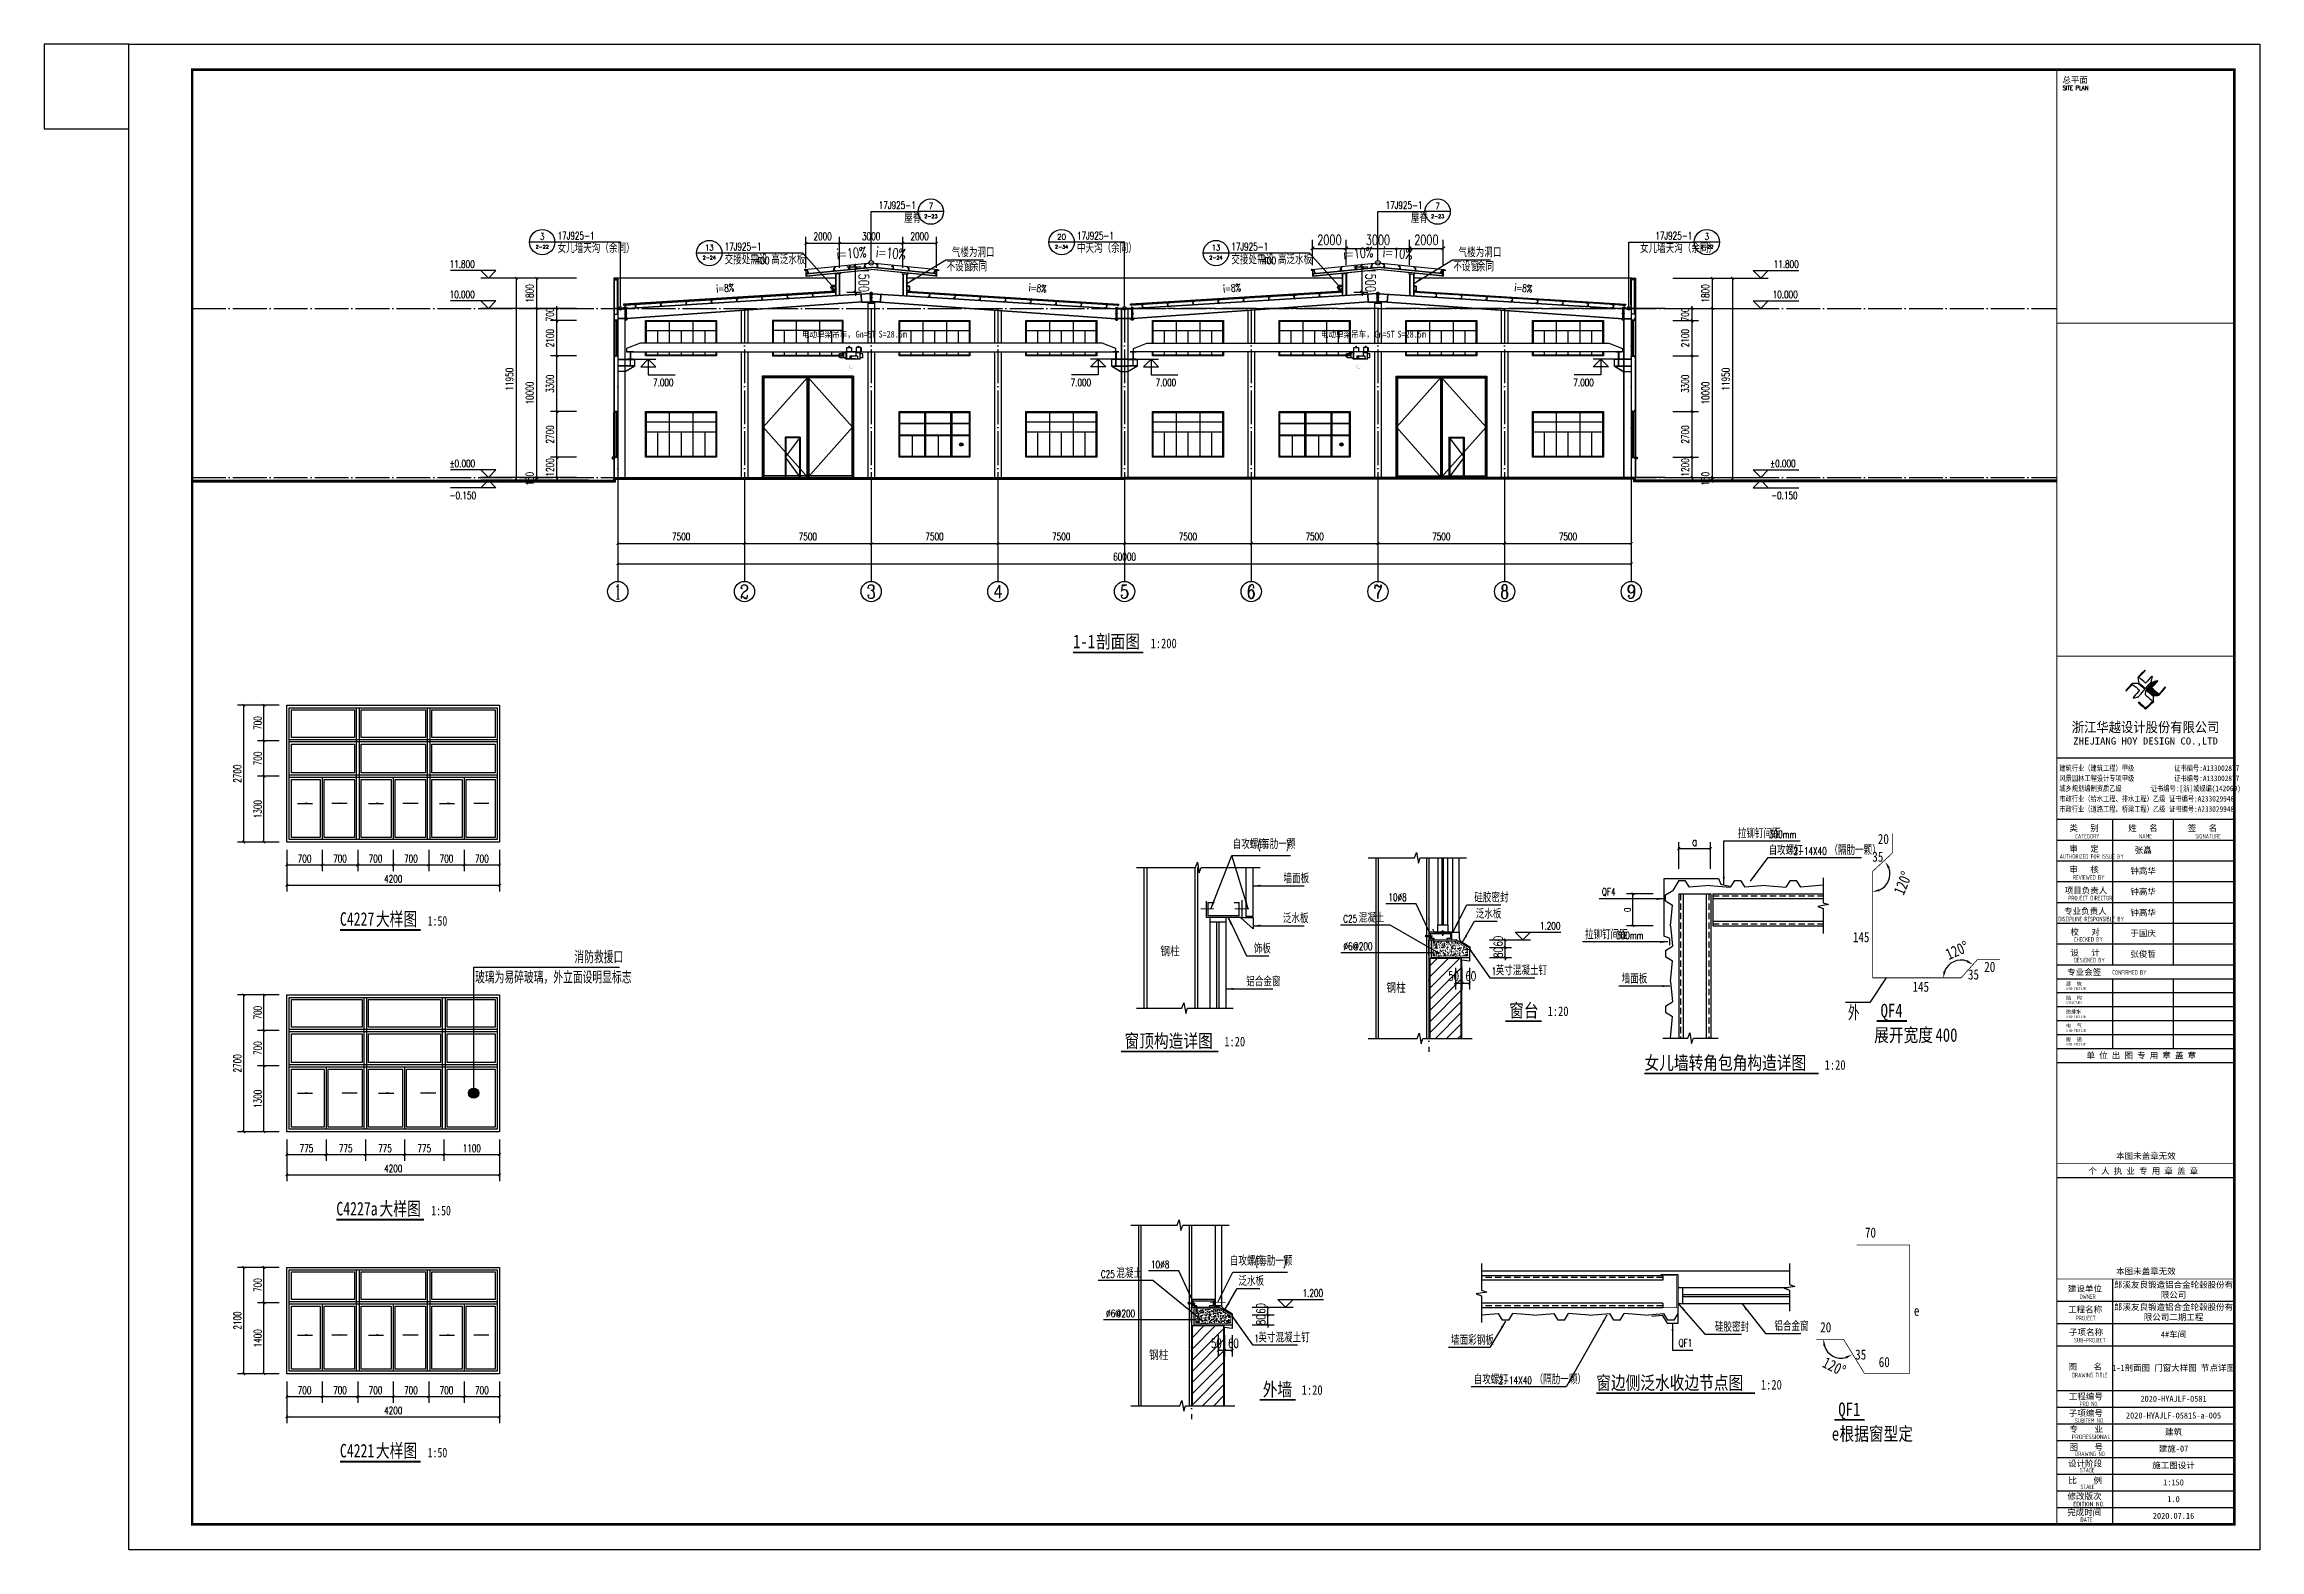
# Model space of a CAD drawing. Extents: x 14586673 to 15379323, y -344170 to -118775.
# Drawn here: x 15248173 to 15379323, y -270620 to -181520 of the extents above; entities that cross this region are included whole.
import ezdxf
from ezdxf.enums import TextEntityAlignment as Align

# ---------------------------------------------------------------- set-up
doc = ezdxf.new("R2010")
doc.units = 0
doc.header["$LTSCALE"] = 1000
doc.header["$MEASUREMENT"] = 0
doc.linetypes.add('DOTE', pattern=[2.42, 2, -0.2, 0.02, -0.2])
doc.linetypes.add('HIDDEN', pattern=[0.375, 0.25, -0.125])
for name, color, linetype in [('06', 7, 'Continuous'), ('11', 3, 'Continuous'), ('AXIS', 3, 'Continuous'), ('AXIS_TEXT', 7, 'Continuous'), ('COLUMN', 2, 'Continuous'), ('C型钢', 6, 'Continuous'), ('DIM_IDEN', 3, 'Continuous'), ('DIM_LEAD', 3, 'Continuous'), ('DIM_SYMB', 3, 'Continuous'), ('DOTE', 1, 'DOTE'), ('PUB_DIM', 3, 'Continuous'), ('PUB_TEXT', 7, 'Continuous'), ('PUB_TITLE', 4, 'Continuous'), ('S_FLOOR', 2, 'Continuous'), ('TK', 4, 'Continuous'), ('WALL', 9, 'Continuous'), ('WINDOW', 4, 'Continuous'), ('YS', 130, 'Continuous'), ('图层1', 8, 'Continuous'), ('填充', 251, 'Continuous'), ('彩板', 4, 'Continuous'), ('梁柱', 3, 'Continuous'), ('玻璃', 251, 'Continuous'), ('窗', 132, 'Continuous'), ('立面线条', 7, 'Continuous')]:
    doc.layers.add(name, color=color, linetype=linetype)
doc.styles.add('-宋体', font='', dxfattribs={"width": 0.8})
doc.styles.add('_TCH_AXIS', font='COMPLEX', dxfattribs={"bigfont": 'GBCBIG'})
doc.styles.add('_TCH_DIM', font='SIMPLEX', dxfattribs={"bigfont": 'GBCBIG'})
doc.styles.add('_TCH_DIM_T3', font='SIMPLEX', dxfattribs={"width": 0.705882, "bigfont": 'GBCBIG'})
doc.styles.add('_TCH_LABEL', font='COMPLEX', dxfattribs={"bigfont": 'GBCBIG'})
doc.styles.add('COMPLEX', font='COMPLEX')
doc.styles.add('HT', font='simhei.ttf', dxfattribs={"width": 0.8})
doc.styles.add('ROMANS', font='romans', dxfattribs={"width": 0.65, "height": 231.275})
doc.styles.add('TESD', font='TSSDENG', dxfattribs={"width": 0.8, "bigfont": '!HZTXT'})
doc.styles.add('TK-LG-B', font='', dxfattribs={"width": 0.75})
doc.styles.add('TSSD_REIN', font='tssdeng.shx', dxfattribs={"width": 0.7, "bigfont": 'tssdchn.shx'})
doc.styles.add('YAYA', font='', dxfattribs={"width": 0.8, "height": 1})
doc.styles.add('图签宋体', font='', dxfattribs={"height": 300})
doc.styles.add('图签黑体', font='simhei.ttf', dxfattribs={"height": 550})
doc.styles.add('宋', font='', dxfattribs={"width": 0.8})
doc.styles.add('宋体', font='', dxfattribs={"width": 0.8})
doc.styles.get('-宋体').set_extended_font_data('SimSun')
doc.styles.get('TK-LG-B').set_extended_font_data('SimSun')
doc.styles.get('YAYA').set_extended_font_data('SimSun')
doc.styles.get('图签宋体').set_extended_font_data('NSimSun')
doc.styles.get('宋').set_extended_font_data('SimSun')
doc.styles.get('宋体').set_extended_font_data('SimSun')
doc.dimstyles.new('20&&100', dxfattribs={"dimtxt": 350, "dimasz": 100, "dimexe": 250, "dimexo": 300, "dimgap": 100, "dimtad": 1, "dimdec": 0, "dimlfac": 0.2, "dimzin": 0, "dimdsep": 46, "dimtxsty": '_TCH_DIM_T3', "dimblk": 'ARCHTICK', "dimcen": 0.09, "dimclrt": 7, "dimazin": 2, "dimtfac": 1, "dimtdec": 0, "dimtix": 1, "dimtmove": 2, "dimatfit": 3, "dimfxl": 0, "dimtolj": 1, "dimtzin": 0, "dimarcsym": 0})
doc.dimstyles.new('_TCH_ARCH&&100', dxfattribs={"dimtxt": 350, "dimasz": 100, "dimexe": 250, "dimexo": 300, "dimgap": 100, "dimtad": 1, "dimdec": 0, "dimzin": 0, "dimdsep": 46, "dimtxsty": '_TCH_DIM_T3', "dimblk": 'ARCHTICK', "dimcen": 0.09, "dimclrt": 7, "dimazin": 2, "dimtfac": 1, "dimtdec": 0, "dimtix": 1, "dimtmove": 2, "dimatfit": 3, "dimfxl": 0, "dimtolj": 1, "dimtzin": 0, "dimarcsym": 0})
doc.dimstyles.new('_TCH_ARCH&&150', dxfattribs={"dimtxt": 446.25, "dimasz": 150, "dimexe": 375, "dimexo": 450, "dimgap": 189.375, "dimtad": 1, "dimdec": 0, "dimzin": 0, "dimdsep": 46, "dimtxsty": '_TCH_DIM_T3', "dimblk": 'ARCHTICK', "dimcen": 0.09, "dimclrt": 7, "dimazin": 2, "dimtfac": 1, "dimtdec": 0, "dimtix": 1, "dimtmove": 2, "dimatfit": 3, "dimfxl": 0, "dimtolj": 1, "dimtzin": 0, "dimarcsym": 0})
doc.dimstyles.new('_TCH_ARCH&&200', dxfattribs={"dimtxt": 595, "dimasz": 200, "dimexe": 500, "dimexo": 600, "dimgap": 200, "dimtad": 1, "dimdec": 0, "dimzin": 0, "dimdsep": 46, "dimtxsty": '_TCH_DIM_T3', "dimblk": 'ARCHTICK', "dimcen": 0.09, "dimclrt": 7, "dimazin": 2, "dimtfac": 1, "dimtdec": 0, "dimtix": 1, "dimtmove": 2, "dimatfit": 3, "dimfxl": 0, "dimtolj": 1, "dimtzin": 0, "dimarcsym": 0})
doc.dimstyles.new('_TCH_ARCH&&50', dxfattribs={"dimtxt": 148.75, "dimasz": 50, "dimexe": 125, "dimexo": 150, "dimgap": 50, "dimtad": 1, "dimdec": 0, "dimzin": 0, "dimdsep": 46, "dimtxsty": '_TCH_DIM_T3', "dimblk": 'ARCHTICK', "dimcen": 0.09, "dimclrt": 7, "dimazin": 2, "dimtfac": 1, "dimtdec": 0, "dimtix": 1, "dimtmove": 2, "dimatfit": 3, "dimfxl": 0, "dimtolj": 1, "dimtzin": 0, "dimarcsym": 0})
pattern_1 = [(50, (0, 0), (215.178, -18.8256), [22.5, -247.5]), (355, (0, 0), (-41.6254, 225.6576), [18, -198]), (100.4514, (17.93, -1.57), (173.553, 206.832), [19.122, -210.3426]), (46.1842, (0, 60), (320.172, -49.656), [33.75, -371.25]), (96.6356, (26.68, 55.86), (280.399, 292.235), [28.683, -315.514]), (351.184, (0, 60), (280.399, 292.236), [27, -297]), (21, (30, 45), (179.072, -120.7857), [22.5, -247.5]), (326, (30, 45), (72.9946, 217.545), [18, -198]), (71.4514, (44.92, 34.93), (252.067, 96.759), [19.122, -210.3426]), (37.5, (0, 0), (3.64796, 99.86816), [0, -195.6, 0, -201, 0, -198.75]), (7.5, (0, 0), (78.9209, 118.3235), [0, -114.6, 0, -191.1, 0, -75.75]), (327.5, (-66.9, 0), (160.1467, -6.76646), [0, -75, 0, -234, 0, -310.5]), (317.5, (-96.9, 0), (174.9559, 30.0315), [0, -97.5, 0, -155.4, 0, -220.5])]

msp = doc.modelspace()

# ---------------------------------------------------------------- texts
at = {"layer": 'PUB_TEXT'}
for s, height, style, width, p in [('17J925-1', 446.25, '_TCH_LABEL', 0.705882, (15297575.1, -191266.4)), ('17J925-1', 446.25, '_TCH_LABEL', 0.705882, (15327575.1, -191266.4)), ('17J925-1', 446.25, '_TCH_DIM', 0.705882, (15278557, -193070.9)), ('17J925-1', 446.25, '_TCH_DIM', 0.705882, (15309303.6, -193070.9)), ('17J925-1', 446.25, '_TCH_DIM', 0.705882, (15343543.1, -193070.9)), ('17J925-1', 446.25, '_TCH_LABEL', 0.705882, (15288446.3, -193715.9)), ('400', 446.25, '_TCH_LABEL', 0.705882, (15290289.4, -194537.2)), ('17J925-1', 446.25, '_TCH_LABEL', 0.705882, (15318441.4, -193715.9)), ('400', 446.25, '_TCH_LABEL', 0.705882, (15320284.5, -194537.2)), ('11.800', 446.25, '_TCH_DIM', 0.705882, (15272166.3, -194755.1)), ('11.800', 446.25, '_TCH_DIM', 0.705882, (15350548.8, -194755.1)), ('10.000', 446.25, '_TCH_DIM', 0.705882, (15272166.3, -196555.1)), ('10.000', 446.25, '_TCH_DIM', 0.705882, (15350488.8, -196555.1)), ('电动单梁吊车，', 398.73, '宋', 0.8, (15293026.3, -198875.1)), ('Gn=5T', 398.73, '宋', 0.8, (15296202, -198875.1)), ('S=28.5m', 398.73, '宋', 0.8, (15297563.1, -198875.1)), ('电动单梁吊车，', 398.73, '宋', 0.8, (15323748.3, -198875.1)), ('Gn=5T', 398.73, '宋', 0.8, (15326924, -198875.1)), ('S=28.5m', 398.73, '宋', 0.8, (15328285, -198875.1)), ('7.000', 446.25, '_TCH_DIM', 0.705882, (15284206.6, -201760.8)), ('7.000', 446.25, '_TCH_DIM', 0.705882, (15308928.6, -201760.8)), ('7.000', 446.25, '_TCH_DIM', 0.705882, (15313966.6, -201760.8)), ('7.000', 446.25, '_TCH_DIM', 0.705882, (15338688.6, -201760.8)), ('%%P0.000', 446.25, '_TCH_DIM', 0.705882, (15272166.3, -206555.1)), ('%%P0.000', 446.25, '_TCH_DIM', 0.705882, (15350338.8, -206555.1)), ('-0.150', 446.25, '_TCH_DIM', 0.705882, (15272166.3, -208445.1)), ('-0.150', 446.25, '_TCH_DIM', 0.705882, (15350398.8, -208445.1)), ('剖面图', 797.47, 'YAYA', 0.8, (15310428.6, -217262.6)), ('1-1', 797.47, 'YAYA', 0.8, (15309067.6, -217262.6)), ('1:200', 569.62, 'YAYA', 0.8, (15313663.7, -217262.6))]:
    msp.add_text(s, height=height, dxfattribs=dict(at, style=style, width=width)).set_placement(p)
at = {"layer": 'PUB_TEXT', "style": '_TCH_LABEL'}
for s, height, p, p2 in [('7', 391.5, (15300527.1, -191285), (15300788.1, -191285)), ('7', 391.5, (15330527.1, -191285), (15330788.1, -191285)), ('3', 391.5, (15277519, -193089.6), (15277780, -193089.6)), ('2-23', 204.59, (15300267.9, -191802.9), (15301047.3, -191802.9)), ('20', 329.48, (15308129.4, -193079.8), (15308662.8, -193079.8)), ('2-23', 204.59, (15330267.9, -191802.9), (15331047.3, -191802.9)), ('3', 391.5, (15346465.1, -193089.6), (15346726.1, -193089.6)), ('2-22', 204.59, (15277259.9, -193607.4), (15278039.2, -193607.4)), ('2-24', 202.68, (15287147.9, -194251), (15287929.7, -194251)), ('13', 339.7, (15287288.1, -193726.5), (15287789.5, -193726.5)), ('2-34', 202.68, (15308005.2, -193606), (15308787, -193606)), ('2-24', 202.68, (15317143.1, -194251), (15317924.8, -194251)), ('13', 339.7, (15317283.2, -193726.5), (15317784.7, -193726.5)), ('2-22', 204.59, (15346205.9, -193607.4), (15346985.3, -193607.4))]:
    msp.add_text(s, height=height, dxfattribs=at).set_placement(p, p2, align=Align.FIT)
at = {"layer": 'PUB_TEXT'}
for s, style, p in [('屋脊', '_TCH_LABEL', (15299074.3, -192083.8)), ('屋脊', '_TCH_LABEL', (15329074.3, -192083.8)), ('女儿墙天沟（余同）', '_TCH_DIM', (15278557, -193866.2)), ('交接处需设', '_TCH_LABEL', (15288446.3, -194537.2)), ('高泛水板', '_TCH_LABEL', (15291204.4, -194537.2)), ('气楼为洞口', '_TCH_DIM', (15301894.6, -194113.3)), ('中天沟（余同）', '_TCH_DIM', (15309303.6, -193860.6)), ('交接处需设', '_TCH_LABEL', (15318441.4, -194537.2)), ('高泛水板', '_TCH_LABEL', (15321199.5, -194537.2)), ('气楼为洞口', '_TCH_DIM', (15331894.6, -194113.3)), ('女儿墙天沟（余同）', '_TCH_DIM', (15342640.3, -193866.2)), ('不设窗', '_TCH_DIM', (15301587.2, -194953.3)), ('余同', '_TCH_DIM', (15302978.1, -194953.3)), ('不设窗', '_TCH_DIM', (15331587.2, -194953.3)), ('余同', '_TCH_DIM', (15332978.1, -194953.3))]:
    msp.add_text(s, height=506.38, dxfattribs=dict(at, style=style)).set_placement(p)
at = {"layer": 'PUB_TEXT', "style": '_TCH_DIM', "width": 0.705882}
for s, height, rotation, p in [('i=10%', 595, 4.504963, (15295099.6, -194243.1)), ('i=10%', 595, 355.495037, (15297391, -194104.9)), ('i=10%', 595, 4.504963, (15325099.6, -194243.1)), ('i=10%', 595, 355.495037, (15327391, -194104.9)), ('i=8%', 446.25, 4.504963, (15287977.9, -196217)), ('i=8%', 446.25, 355.495037, (15306440.6, -196132.1)), ('i=8%', 446.25, 4.504963, (15317977.9, -196217)), ('i=8%', 446.25, 355.495037, (15335190.6, -196132.1))]:
    msp.add_text(s, height=height, rotation=rotation, dxfattribs=at).set_placement(p)

# ---------------------------------------------------------------- blocks, each defined once
blk = doc.blocks.new('A$C6E6B7AEC')
at = {"layer": 'YS'}
for p, q in [((0, 0), (0, 75)), ((0, 75), (20, 75)), ((2, 2), (2, 72)), ((2, 72), (20, 72)), ((198, 2), (2, 2)), ((20, 72), (20, 75)), ((180, 75), (200, 75)), ((180, 72), (180, 75)), ((180, 72), (198, 72)), ((198, 72), (198, 2)), ((200, 75), (200, 0)), ((200, 0), (0, 0))]:
    blk.add_line(p, q, dxfattribs=at)
blk = doc.blocks.new('A$C25862AEB')
at = {"layer": 'YS'}
for p, q in [((200, 75), (0, 75)), ((0, 75), (0, 0)), ((0, 0), (20, 0)), ((198, 72), (2, 72)), ((2, 72), (2, 2)), ((2, 2), (20, 2)), ((205, 81), (5, 81)), ((5, 81), (5, 75)), ((205, 75), (5, 75)), ((20, 2), (20, 0)), ((180, 2), (198, 2)), ((180, 2), (180, 0)), ((180, 0), (200, 0)), ((198, 2), (198, 72)), ((200, 0), (200, 75))]:
    blk.add_line(p, q, dxfattribs=at)
blk = doc.blocks.new('A$C6EE6551E')
at = {"layer": 'COLUMN'}
blk.add_hatch(color=256, dxfattribs=at).paths.add_polyline_path([(5, 195), (75, 200), (77, 175), (82, 175), (80, 205), (0, 200), (13, 0), (93, 5), (91, 35), (86, 35), (88, 10), (18, 5)])
blk.add_lwpolyline([(93, 5), (13, 0), (0, 200), (80, 205), (82, 175), (77, 175), (75, 200), (5, 195), (18, 5), (88, 10), (86, 35), (91, 35)], close=True, dxfattribs=at)
blk = doc.blocks.new('A$C53AF4E09')
at = {"layer": 'COLUMN'}
blk.add_hatch(color=256, dxfattribs=at).paths.add_polyline_path([(350, 450), (0, 450), (0, 440), (170, 440), (170, 10), (0, 10), (0, 0), (350, 0), (350, 10), (180, 10), (180, 440), (350, 440)])
blk.add_lwpolyline([(0, 440), (0, 450), (350, 450), (350, 440), (180, 440), (180, 10), (350, 10), (350, 0), (0, 0), (0, 10), (170, 10), (170, 440)], close=True, dxfattribs=at)
blk = doc.blocks.new('A$C1CF62CEA')
at = {"color": 7}
for p, q in [((47, 913), (0, 867)), ((0, 723), (0, 867)), ((47, 677), (0, 723)), ((47, 677), (47, 913)), ((47, 913), (282, 913)), ((47, 677), (282, 677)), ((424, 1007), (282, 913)), ((282, 677), (282, 913)), ((424, 583), (282, 677)), ((1012, 1007), (424, 1007)), ((424, 583), (424, 1007)), ((1247, 583), (424, 583)), ((448, 1264), (731, 1264)), ((448, 1007), (448, 1264)), ((448, 599), (448, 1007)), ((679, 599), (448, 599)), ((679, 744), (632, 744)), ((632, 744), (632, 599)), ((718, 779), (679, 756)), ((679, 756), (679, 583)), ((718, 779), (718, 583)), ((1110, 756), (718, 756)), ((718, 756), (718, 599)), ((1012, 599), (718, 599)), ((731, 1264), (731, 1007)), ((1279, 1264), (1012, 1264)), ((1012, 1264), (1012, 1007)), ((1012, 1007), (1279, 1007)), ((1012, 756), (1012, 1007)), ((1012, 975), (1247, 975)), ((1012, 599), (1110, 599)), ((1110, 599), (1110, 756)), ((1247, 583), (1247, 975)), ((1404, 897), (1247, 897)), ((1404, 662), (1247, 662)), ((1279, 1007), (1279, 1264)), ((1279, 1264), (1318, 1226)), ((1279, 1007), (1318, 1044)), ((1318, 1044), (1318, 1226)), ((1404, 662), (1404, 897))]:
    blk.add_line(p, q, dxfattribs=at)
at = {"color": 7, "linetype": 'ByBlock', "const_width": 7.84}
blk.add_lwpolyline([(830, 116, -2.4142136), (718, 227), (718, 583)], format="xyb", dxfattribs=at)
at = {"color": 7, "extrusion": (0, 0, -1)}
for centre in [(589, 1299), (1145, 1299)]:
    blk.add_ellipse(centre, major_axis=(24.4, 24.4), ratio=1, start_param=3.9269908, end_param=10.2101761, dxfattribs=at)
blk = doc.blocks.new('A$C72861E34')
for p, q in [((0, 0), (0, 150)), ((0, 150), (60, 150)), ((60, 0), (0, 0)), ((3, 147), (3, 3)), ((57, 147), (3, 147)), ((3, 3), (58, 3)), ((57, 123), (57, 147)), ((60, 123), (57, 123)), ((57, 27), (60, 27)), ((58, 3), (57, 27)), ((60, 150), (60, 123)), ((60, 27), (60, 0))]:
    blk.add_line(p, q)
blk = doc.blocks.new('A$C2E1941DB')
at = {"color": 3, "linetype": 'ByBlock'}
for points in [[(55, 0), (0, 0), (55, 150)], [(57, 150), (55, 150), (55, 0), (57, 0)], [(117, 140), (117, 160), (57, 160), (57, 0), (117, 0), (117, 20)], [(115, 140), (115, 158), (60, 158), (60, 3), (115, 3), (115, 20)]]:
    blk.add_lwpolyline(points, dxfattribs=at)
blk = doc.blocks.new('A$C19DF6FF6')
at = {"xscale": -2.0736, "yscale": 2.0736, "zscale": 2.0736, "rotation": 355.4260438756032}
blk.add_blockref('A$C2E1941DB', (242, 0), dxfattribs=at)
blk = doc.blocks.new('_ArchTick')
at = {"color": 0, "linetype": 'ByBlock', "const_width": 0.4}
blk.add_lwpolyline([(-0.5, -0.5), (0.5, 0.5)], dxfattribs=at)
blk = doc.blocks.new('*D576')
at = {"layer": 'Defpoints', "color": 0}
for p in [(-4200, -2700), (-3500, -2700), (-3500, -3150)]:
    blk.add_point(p, dxfattribs=at)
at = {"layer": 'PUB_DIM', "color": 0, "lineweight": -2}
for p, q in [((-4200, -2850), (-4200, -3275)), ((-3500, -2850), (-3500, -3275)), ((-4200, -3150), (-3500, -3150))]:
    blk.add_line(p, q, dxfattribs=at)
at = {"layer": 'PUB_DIM', "color": 0, "lineweight": -2, "xscale": 50, "yscale": 50, "zscale": 50, "rotation": 180}
blk.add_blockref('_ArchTick', (-4200, -3150), dxfattribs=at)
at = {"layer": 'PUB_DIM', "color": 0, "lineweight": -2, "xscale": 50, "yscale": 50, "zscale": 50}
blk.add_blockref('_ArchTick', (-3500, -3150), dxfattribs=at)
at = {"layer": 'PUB_DIM', "color": 7, "insert": (-3850, -3025.625), "char_height": 148.75, "attachment_point": 5, "style": '_TCH_DIM_T3'}
blk.add_mtext('\\A1;700', dxfattribs=at)
blk = doc.blocks.new('*D577')
at = {"layer": 'Defpoints', "color": 0}
for p in [(-3500, -2700), (-2800, -2700), (-2800, -3150)]:
    blk.add_point(p, dxfattribs=at)
at = {"layer": 'PUB_DIM', "color": 0, "lineweight": -2}
for p, q in [((-3500, -2850), (-3500, -3275)), ((-2800, -2850), (-2800, -3275)), ((-3500, -3150), (-2800, -3150))]:
    blk.add_line(p, q, dxfattribs=at)
at = {"layer": 'PUB_DIM', "color": 0, "lineweight": -2, "xscale": 50, "yscale": 50, "zscale": 50, "rotation": 180}
blk.add_blockref('_ArchTick', (-3500, -3150), dxfattribs=at)
at = {"layer": 'PUB_DIM', "color": 0, "lineweight": -2, "xscale": 50, "yscale": 50, "zscale": 50}
blk.add_blockref('_ArchTick', (-2800, -3150), dxfattribs=at)
at = {"layer": 'PUB_DIM', "color": 7, "insert": (-3150, -3025.625), "char_height": 148.75, "attachment_point": 5, "style": '_TCH_DIM_T3'}
blk.add_mtext('\\A1;700', dxfattribs=at)
blk = doc.blocks.new('*D578')
at = {"layer": 'Defpoints', "color": 0}
for p in [(-2800, -2700), (-2100, -2700), (-2100, -3150)]:
    blk.add_point(p, dxfattribs=at)
at = {"layer": 'PUB_DIM', "color": 0, "lineweight": -2}
for p, q in [((-2800, -2850), (-2800, -3275)), ((-2100, -2850), (-2100, -3275)), ((-2800, -3150), (-2100, -3150))]:
    blk.add_line(p, q, dxfattribs=at)
at = {"layer": 'PUB_DIM', "color": 0, "lineweight": -2, "xscale": 50, "yscale": 50, "zscale": 50, "rotation": 180}
blk.add_blockref('_ArchTick', (-2800, -3150), dxfattribs=at)
at = {"layer": 'PUB_DIM', "color": 0, "lineweight": -2, "xscale": 50, "yscale": 50, "zscale": 50}
blk.add_blockref('_ArchTick', (-2100, -3150), dxfattribs=at)
at = {"layer": 'PUB_DIM', "color": 7, "insert": (-2450, -3025.625), "char_height": 148.75, "attachment_point": 5, "style": '_TCH_DIM_T3'}
blk.add_mtext('\\A1;700', dxfattribs=at)
blk = doc.blocks.new('*D579')
at = {"layer": 'Defpoints', "color": 0}
for p in [(-2100, -2700), (-1400, -2700), (-1400, -3150)]:
    blk.add_point(p, dxfattribs=at)
at = {"layer": 'PUB_DIM', "color": 0, "lineweight": -2}
for p, q in [((-2100, -2850), (-2100, -3275)), ((-1400, -2850), (-1400, -3275)), ((-2100, -3150), (-1400, -3150))]:
    blk.add_line(p, q, dxfattribs=at)
at = {"layer": 'PUB_DIM', "color": 0, "lineweight": -2, "xscale": 50, "yscale": 50, "zscale": 50, "rotation": 180}
blk.add_blockref('_ArchTick', (-2100, -3150), dxfattribs=at)
at = {"layer": 'PUB_DIM', "color": 0, "lineweight": -2, "xscale": 50, "yscale": 50, "zscale": 50}
blk.add_blockref('_ArchTick', (-1400, -3150), dxfattribs=at)
at = {"layer": 'PUB_DIM', "color": 7, "insert": (-1750, -3025.625), "char_height": 148.75, "attachment_point": 5, "style": '_TCH_DIM_T3'}
blk.add_mtext('\\A1;700', dxfattribs=at)
blk = doc.blocks.new('*D580')
at = {"layer": 'Defpoints', "color": 0}
for p in [(-1400, -2700), (-700, -2700), (-700, -3150)]:
    blk.add_point(p, dxfattribs=at)
at = {"layer": 'PUB_DIM', "color": 0, "lineweight": -2}
for p, q in [((-1400, -2850), (-1400, -3275)), ((-700, -2850), (-700, -3275)), ((-1400, -3150), (-700, -3150))]:
    blk.add_line(p, q, dxfattribs=at)
at = {"layer": 'PUB_DIM', "color": 0, "lineweight": -2, "xscale": 50, "yscale": 50, "zscale": 50, "rotation": 180}
blk.add_blockref('_ArchTick', (-1400, -3150), dxfattribs=at)
at = {"layer": 'PUB_DIM', "color": 0, "lineweight": -2, "xscale": 50, "yscale": 50, "zscale": 50}
blk.add_blockref('_ArchTick', (-700, -3150), dxfattribs=at)
at = {"layer": 'PUB_DIM', "color": 7, "insert": (-1050, -3025.625), "char_height": 148.75, "attachment_point": 5, "style": '_TCH_DIM_T3'}
blk.add_mtext('\\A1;700', dxfattribs=at)
blk = doc.blocks.new('*D581')
at = {"layer": 'Defpoints', "color": 0}
for p in [(-700, -2700), (0, -2700), (0, -3150)]:
    blk.add_point(p, dxfattribs=at)
at = {"layer": 'PUB_DIM', "color": 0, "lineweight": -2}
for p, q in [((-700, -2850), (-700, -3275)), ((0, -2850), (0, -3275)), ((-700, -3150), (0, -3150))]:
    blk.add_line(p, q, dxfattribs=at)
at = {"layer": 'PUB_DIM', "color": 0, "lineweight": -2, "xscale": 50, "yscale": 50, "zscale": 50, "rotation": 180}
blk.add_blockref('_ArchTick', (-700, -3150), dxfattribs=at)
at = {"layer": 'PUB_DIM', "color": 0, "lineweight": -2, "xscale": 50, "yscale": 50, "zscale": 50}
blk.add_blockref('_ArchTick', (0, -3150), dxfattribs=at)
at = {"layer": 'PUB_DIM', "color": 7, "insert": (-350, -3025.625), "char_height": 148.75, "attachment_point": 5, "style": '_TCH_DIM_T3'}
blk.add_mtext('\\A1;700', dxfattribs=at)
blk = doc.blocks.new('*D582')
at = {"layer": 'Defpoints', "color": 0}
for p in [(-4200, -2700), (0, -2700), (0, -3550)]:
    blk.add_point(p, dxfattribs=at)
at = {"layer": 'PUB_DIM', "color": 0, "lineweight": -2}
for p, q in [((-4200, -2850), (-4200, -3675)), ((0, -2850), (0, -3675)), ((-4200, -3550), (0, -3550))]:
    blk.add_line(p, q, dxfattribs=at)
at = {"layer": 'PUB_DIM', "color": 0, "lineweight": -2, "xscale": 50, "yscale": 50, "zscale": 50, "rotation": 180}
blk.add_blockref('_ArchTick', (-4200, -3550), dxfattribs=at)
at = {"layer": 'PUB_DIM', "color": 0, "lineweight": -2, "xscale": 50, "yscale": 50, "zscale": 50}
blk.add_blockref('_ArchTick', (0, -3550), dxfattribs=at)
at = {"layer": 'PUB_DIM', "color": 7, "insert": (-2100, -3425.625), "char_height": 148.75, "attachment_point": 5, "style": '_TCH_DIM_T3'}
blk.add_mtext('\\A1;4200', dxfattribs=at)
blk = doc.blocks.new('*D583')
at = {"layer": 'Defpoints', "color": 0}
for p in [(-4650, -1400), (-4200, -1400), (-4200, -2700)]:
    blk.add_point(p, dxfattribs=at)
at = {"layer": 'PUB_DIM', "color": 0, "lineweight": -2}
for p, q in [((-4350, -1400), (-4775, -1400)), ((-4650, -2700), (-4650, -1400)), ((-4350, -2700), (-4775, -2700))]:
    blk.add_line(p, q, dxfattribs=at)
at = {"layer": 'PUB_DIM', "color": 0, "lineweight": -2, "xscale": 50, "yscale": 50, "zscale": 50}
for p, rotation in [((-4650, -1400), 90), ((-4650, -2700), 270)]:
    blk.add_blockref('_ArchTick', p, dxfattribs=dict(at, rotation=rotation))
at = {"layer": 'PUB_DIM', "color": 7, "insert": (-4774.375, -2050), "char_height": 148.75, "attachment_point": 5, "rotation": 90, "style": '_TCH_DIM_T3'}
blk.add_mtext('\\A1;1300', dxfattribs=at)
blk = doc.blocks.new('*D584')
at = {"layer": 'Defpoints', "color": 0}
for p in [(-4650, -700), (-4200, -700), (-4200, -1400)]:
    blk.add_point(p, dxfattribs=at)
at = {"layer": 'PUB_DIM', "color": 0, "lineweight": -2}
for p, q in [((-4350, -700), (-4775, -700)), ((-4650, -1400), (-4650, -700)), ((-4350, -1400), (-4775, -1400))]:
    blk.add_line(p, q, dxfattribs=at)
at = {"layer": 'PUB_DIM', "color": 0, "lineweight": -2, "xscale": 50, "yscale": 50, "zscale": 50}
for p, rotation in [((-4650, -700), 90), ((-4650, -1400), 270)]:
    blk.add_blockref('_ArchTick', p, dxfattribs=dict(at, rotation=rotation))
at = {"layer": 'PUB_DIM', "color": 7, "insert": (-4774.375, -1050), "char_height": 148.75, "attachment_point": 5, "rotation": 90, "style": '_TCH_DIM_T3'}
blk.add_mtext('\\A1;700', dxfattribs=at)
blk = doc.blocks.new('*D585')
at = {"layer": 'Defpoints', "color": 0}
for p in [(-4650, 0), (-4200, 0), (-4200, -700)]:
    blk.add_point(p, dxfattribs=at)
at = {"layer": 'PUB_DIM', "color": 0, "lineweight": -2}
for p, q in [((-4350, 0), (-4775, 0)), ((-4650, -700), (-4650, 0)), ((-4350, -700), (-4775, -700))]:
    blk.add_line(p, q, dxfattribs=at)
at = {"layer": 'PUB_DIM', "color": 0, "lineweight": -2, "xscale": 50, "yscale": 50, "zscale": 50}
for p, rotation in [((-4650, 0), 90), ((-4650, -700), 270)]:
    blk.add_blockref('_ArchTick', p, dxfattribs=dict(at, rotation=rotation))
at = {"layer": 'PUB_DIM', "color": 7, "insert": (-4774.375, -350), "char_height": 148.75, "attachment_point": 5, "rotation": 90, "style": '_TCH_DIM_T3'}
blk.add_mtext('\\A1;700', dxfattribs=at)
blk = doc.blocks.new('*D586')
at = {"layer": 'Defpoints', "color": 0}
for p in [(-5050, 0), (-4200, 0), (-4200, -2700)]:
    blk.add_point(p, dxfattribs=at)
at = {"layer": 'PUB_DIM', "color": 0, "lineweight": -2}
for p, q in [((-4350, 0), (-5175, 0)), ((-5050, -2700), (-5050, 0)), ((-4350, -2700), (-5175, -2700))]:
    blk.add_line(p, q, dxfattribs=at)
at = {"layer": 'PUB_DIM', "color": 0, "lineweight": -2, "xscale": 50, "yscale": 50, "zscale": 50}
for p, rotation in [((-5050, 0), 90), ((-5050, -2700), 270)]:
    blk.add_blockref('_ArchTick', p, dxfattribs=dict(at, rotation=rotation))
at = {"layer": 'PUB_DIM', "color": 7, "insert": (-5174.375, -1350), "char_height": 148.75, "attachment_point": 5, "rotation": 90, "style": '_TCH_DIM_T3'}
blk.add_mtext('\\A1;2700', dxfattribs=at)
blk = doc.blocks.new('*D587')
at = {"layer": 'Defpoints', "color": 0}
for p in [(-4200, -2100), (-3500, -2100), (-3500, -2550)]:
    blk.add_point(p, dxfattribs=at)
at = {"layer": 'PUB_DIM', "color": 0, "lineweight": -2}
for p, q in [((-4200, -2250), (-4200, -2675)), ((-4200, -2550), (-3500, -2550)), ((-3500, -2250), (-3500, -2675))]:
    blk.add_line(p, q, dxfattribs=at)
at = {"layer": 'PUB_DIM', "color": 0, "lineweight": -2, "xscale": 50, "yscale": 50, "zscale": 50, "rotation": 180}
blk.add_blockref('_ArchTick', (-4200, -2550), dxfattribs=at)
at = {"layer": 'PUB_DIM', "color": 0, "lineweight": -2, "xscale": 50, "yscale": 50, "zscale": 50}
blk.add_blockref('_ArchTick', (-3500, -2550), dxfattribs=at)
at = {"layer": 'PUB_DIM', "color": 7, "insert": (-3850, -2425.625), "char_height": 148.75, "attachment_point": 5, "style": '_TCH_DIM_T3'}
blk.add_mtext('\\A1;700', dxfattribs=at)
blk = doc.blocks.new('*D588')
at = {"layer": 'Defpoints', "color": 0}
for p in [(-3500, -2100), (-2800, -2100), (-2800, -2550)]:
    blk.add_point(p, dxfattribs=at)
at = {"layer": 'PUB_DIM', "color": 0, "lineweight": -2}
for p, q in [((-3500, -2250), (-3500, -2675)), ((-3500, -2550), (-2800, -2550)), ((-2800, -2250), (-2800, -2675))]:
    blk.add_line(p, q, dxfattribs=at)
at = {"layer": 'PUB_DIM', "color": 0, "lineweight": -2, "xscale": 50, "yscale": 50, "zscale": 50, "rotation": 180}
blk.add_blockref('_ArchTick', (-3500, -2550), dxfattribs=at)
at = {"layer": 'PUB_DIM', "color": 0, "lineweight": -2, "xscale": 50, "yscale": 50, "zscale": 50}
blk.add_blockref('_ArchTick', (-2800, -2550), dxfattribs=at)
at = {"layer": 'PUB_DIM', "color": 7, "insert": (-3150, -2425.625), "char_height": 148.75, "attachment_point": 5, "style": '_TCH_DIM_T3'}
blk.add_mtext('\\A1;700', dxfattribs=at)
blk = doc.blocks.new('*D589')
at = {"layer": 'Defpoints', "color": 0}
for p in [(-2800, -2100), (-2100, -2100), (-2100, -2550)]:
    blk.add_point(p, dxfattribs=at)
at = {"layer": 'PUB_DIM', "color": 0, "lineweight": -2}
for p, q in [((-2800, -2250), (-2800, -2675)), ((-2800, -2550), (-2100, -2550)), ((-2100, -2250), (-2100, -2675))]:
    blk.add_line(p, q, dxfattribs=at)
at = {"layer": 'PUB_DIM', "color": 0, "lineweight": -2, "xscale": 50, "yscale": 50, "zscale": 50, "rotation": 180}
blk.add_blockref('_ArchTick', (-2800, -2550), dxfattribs=at)
at = {"layer": 'PUB_DIM', "color": 0, "lineweight": -2, "xscale": 50, "yscale": 50, "zscale": 50}
blk.add_blockref('_ArchTick', (-2100, -2550), dxfattribs=at)
at = {"layer": 'PUB_DIM', "color": 7, "insert": (-2450, -2425.625), "char_height": 148.75, "attachment_point": 5, "style": '_TCH_DIM_T3'}
blk.add_mtext('\\A1;700', dxfattribs=at)
blk = doc.blocks.new('*D590')
at = {"layer": 'Defpoints', "color": 0}
for p in [(-2100, -2100), (-1400, -2100), (-1400, -2550)]:
    blk.add_point(p, dxfattribs=at)
at = {"layer": 'PUB_DIM', "color": 0, "lineweight": -2}
for p, q in [((-2100, -2250), (-2100, -2675)), ((-2100, -2550), (-1400, -2550)), ((-1400, -2250), (-1400, -2675))]:
    blk.add_line(p, q, dxfattribs=at)
at = {"layer": 'PUB_DIM', "color": 0, "lineweight": -2, "xscale": 50, "yscale": 50, "zscale": 50, "rotation": 180}
blk.add_blockref('_ArchTick', (-2100, -2550), dxfattribs=at)
at = {"layer": 'PUB_DIM', "color": 0, "lineweight": -2, "xscale": 50, "yscale": 50, "zscale": 50}
blk.add_blockref('_ArchTick', (-1400, -2550), dxfattribs=at)
at = {"layer": 'PUB_DIM', "color": 7, "insert": (-1750, -2425.625), "char_height": 148.75, "attachment_point": 5, "style": '_TCH_DIM_T3'}
blk.add_mtext('\\A1;700', dxfattribs=at)
blk = doc.blocks.new('*D591')
at = {"layer": 'Defpoints', "color": 0}
for p in [(-1400, -2100), (-700, -2100), (-700, -2550)]:
    blk.add_point(p, dxfattribs=at)
at = {"layer": 'PUB_DIM', "color": 0, "lineweight": -2}
for p, q in [((-1400, -2250), (-1400, -2675)), ((-1400, -2550), (-700, -2550)), ((-700, -2250), (-700, -2675))]:
    blk.add_line(p, q, dxfattribs=at)
at = {"layer": 'PUB_DIM', "color": 0, "lineweight": -2, "xscale": 50, "yscale": 50, "zscale": 50, "rotation": 180}
blk.add_blockref('_ArchTick', (-1400, -2550), dxfattribs=at)
at = {"layer": 'PUB_DIM', "color": 0, "lineweight": -2, "xscale": 50, "yscale": 50, "zscale": 50}
blk.add_blockref('_ArchTick', (-700, -2550), dxfattribs=at)
at = {"layer": 'PUB_DIM', "color": 7, "insert": (-1050, -2425.625), "char_height": 148.75, "attachment_point": 5, "style": '_TCH_DIM_T3'}
blk.add_mtext('\\A1;700', dxfattribs=at)
blk = doc.blocks.new('*D592')
at = {"layer": 'Defpoints', "color": 0}
for p in [(-700, -2100), (0, -2100), (0, -2550)]:
    blk.add_point(p, dxfattribs=at)
at = {"layer": 'PUB_DIM', "color": 0, "lineweight": -2}
for p, q in [((-700, -2250), (-700, -2675)), ((-700, -2550), (0, -2550)), ((0, -2250), (0, -2675))]:
    blk.add_line(p, q, dxfattribs=at)
at = {"layer": 'PUB_DIM', "color": 0, "lineweight": -2, "xscale": 50, "yscale": 50, "zscale": 50, "rotation": 180}
blk.add_blockref('_ArchTick', (-700, -2550), dxfattribs=at)
at = {"layer": 'PUB_DIM', "color": 0, "lineweight": -2, "xscale": 50, "yscale": 50, "zscale": 50}
blk.add_blockref('_ArchTick', (0, -2550), dxfattribs=at)
at = {"layer": 'PUB_DIM', "color": 7, "insert": (-350, -2425.625), "char_height": 148.75, "attachment_point": 5, "style": '_TCH_DIM_T3'}
blk.add_mtext('\\A1;700', dxfattribs=at)
blk = doc.blocks.new('*D593')
at = {"layer": 'Defpoints', "color": 0}
for p in [(-4200, -2100), (0, -2100), (0, -2950)]:
    blk.add_point(p, dxfattribs=at)
at = {"layer": 'PUB_DIM', "color": 0, "lineweight": -2}
for p, q in [((-4200, -2250), (-4200, -3075)), ((0, -2250), (0, -3075)), ((-4200, -2950), (0, -2950))]:
    blk.add_line(p, q, dxfattribs=at)
at = {"layer": 'PUB_DIM', "color": 0, "lineweight": -2, "xscale": 50, "yscale": 50, "zscale": 50, "rotation": 180}
blk.add_blockref('_ArchTick', (-4200, -2950), dxfattribs=at)
at = {"layer": 'PUB_DIM', "color": 0, "lineweight": -2, "xscale": 50, "yscale": 50, "zscale": 50}
blk.add_blockref('_ArchTick', (0, -2950), dxfattribs=at)
at = {"layer": 'PUB_DIM', "color": 7, "insert": (-2100, -2825.625), "char_height": 148.75, "attachment_point": 5, "style": '_TCH_DIM_T3'}
blk.add_mtext('\\A1;4200', dxfattribs=at)
blk = doc.blocks.new('*D594')
at = {"layer": 'Defpoints', "color": 0}
for p in [(-4650, -700), (-4200, -700), (-4200, -2100)]:
    blk.add_point(p, dxfattribs=at)
at = {"layer": 'PUB_DIM', "color": 0, "lineweight": -2}
for p, q in [((-4350, -700), (-4775, -700)), ((-4650, -2100), (-4650, -700)), ((-4350, -2100), (-4775, -2100))]:
    blk.add_line(p, q, dxfattribs=at)
at = {"layer": 'PUB_DIM', "color": 0, "lineweight": -2, "xscale": 50, "yscale": 50, "zscale": 50}
for p, rotation in [((-4650, -700), 90), ((-4650, -2100), 270)]:
    blk.add_blockref('_ArchTick', p, dxfattribs=dict(at, rotation=rotation))
at = {"layer": 'PUB_DIM', "color": 7, "insert": (-4774.375, -1400), "char_height": 148.75, "attachment_point": 5, "rotation": 90, "style": '_TCH_DIM_T3'}
blk.add_mtext('\\A1;1400', dxfattribs=at)
blk = doc.blocks.new('*D595')
at = {"layer": 'Defpoints', "color": 0}
for p in [(-4650, 0), (-4200, 0), (-4200, -700)]:
    blk.add_point(p, dxfattribs=at)
at = {"layer": 'PUB_DIM', "color": 0, "lineweight": -2}
for p, q in [((-4350, 0), (-4775, 0)), ((-4650, -700), (-4650, 0)), ((-4350, -700), (-4775, -700))]:
    blk.add_line(p, q, dxfattribs=at)
at = {"layer": 'PUB_DIM', "color": 0, "lineweight": -2, "xscale": 50, "yscale": 50, "zscale": 50}
for p, rotation in [((-4650, 0), 90), ((-4650, -700), 270)]:
    blk.add_blockref('_ArchTick', p, dxfattribs=dict(at, rotation=rotation))
at = {"layer": 'PUB_DIM', "color": 7, "insert": (-4774.375, -350), "char_height": 148.75, "attachment_point": 5, "rotation": 90, "style": '_TCH_DIM_T3'}
blk.add_mtext('\\A1;700', dxfattribs=at)
blk = doc.blocks.new('*D596')
at = {"layer": 'Defpoints', "color": 0}
for p in [(-5050, 0), (-4200, 0), (-4200, -2100)]:
    blk.add_point(p, dxfattribs=at)
at = {"layer": 'PUB_DIM', "color": 0, "lineweight": -2}
for p, q in [((-4350, 0), (-5175, 0)), ((-5050, -2100), (-5050, 0)), ((-4350, -2100), (-5175, -2100))]:
    blk.add_line(p, q, dxfattribs=at)
at = {"layer": 'PUB_DIM', "color": 0, "lineweight": -2, "xscale": 50, "yscale": 50, "zscale": 50}
for p, rotation in [((-5050, 0), 90), ((-5050, -2100), 270)]:
    blk.add_blockref('_ArchTick', p, dxfattribs=dict(at, rotation=rotation))
at = {"layer": 'PUB_DIM', "color": 7, "insert": (-5174.375, -1050), "char_height": 148.75, "attachment_point": 5, "rotation": 90, "style": '_TCH_DIM_T3'}
blk.add_mtext('\\A1;2100', dxfattribs=at)
blk = doc.blocks.new('*D597')
at = {"layer": 'Defpoints', "color": 0}
for p in [(-4200, -2700), (-3425, -2700), (-3425, -3150)]:
    blk.add_point(p, dxfattribs=at)
at = {"layer": 'PUB_DIM', "color": 0, "lineweight": -2}
for p, q in [((-4200, -2850), (-4200, -3275)), ((-3425, -2850), (-3425, -3275)), ((-4200, -3150), (-3425, -3150))]:
    blk.add_line(p, q, dxfattribs=at)
at = {"layer": 'PUB_DIM', "color": 0, "lineweight": -2, "xscale": 50, "yscale": 50, "zscale": 50, "rotation": 180}
blk.add_blockref('_ArchTick', (-4200, -3150), dxfattribs=at)
at = {"layer": 'PUB_DIM', "color": 0, "lineweight": -2, "xscale": 50, "yscale": 50, "zscale": 50}
blk.add_blockref('_ArchTick', (-3425, -3150), dxfattribs=at)
at = {"layer": 'PUB_DIM', "color": 7, "insert": (-3812.5, -3025.625), "char_height": 148.75, "attachment_point": 5, "style": '_TCH_DIM_T3'}
blk.add_mtext('\\A1;775', dxfattribs=at)
blk = doc.blocks.new('*D598')
at = {"layer": 'Defpoints', "color": 0}
for p in [(-3425, -2700), (-2650, -2700), (-2650, -3150)]:
    blk.add_point(p, dxfattribs=at)
at = {"layer": 'PUB_DIM', "color": 0, "lineweight": -2}
for p, q in [((-3425, -2850), (-3425, -3275)), ((-2650, -2850), (-2650, -3275)), ((-3425, -3150), (-2650, -3150))]:
    blk.add_line(p, q, dxfattribs=at)
at = {"layer": 'PUB_DIM', "color": 0, "lineweight": -2, "xscale": 50, "yscale": 50, "zscale": 50, "rotation": 180}
blk.add_blockref('_ArchTick', (-3425, -3150), dxfattribs=at)
at = {"layer": 'PUB_DIM', "color": 0, "lineweight": -2, "xscale": 50, "yscale": 50, "zscale": 50}
blk.add_blockref('_ArchTick', (-2650, -3150), dxfattribs=at)
at = {"layer": 'PUB_DIM', "color": 7, "insert": (-3037.5, -3025.625), "char_height": 148.75, "attachment_point": 5, "style": '_TCH_DIM_T3'}
blk.add_mtext('\\A1;775', dxfattribs=at)
blk = doc.blocks.new('*D599')
at = {"layer": 'Defpoints', "color": 0}
for p in [(-2650, -2700), (-1875, -2700), (-1875, -3150)]:
    blk.add_point(p, dxfattribs=at)
at = {"layer": 'PUB_DIM', "color": 0, "lineweight": -2}
for p, q in [((-2650, -2850), (-2650, -3275)), ((-1875, -2850), (-1875, -3275)), ((-2650, -3150), (-1875, -3150))]:
    blk.add_line(p, q, dxfattribs=at)
at = {"layer": 'PUB_DIM', "color": 0, "lineweight": -2, "xscale": 50, "yscale": 50, "zscale": 50, "rotation": 180}
blk.add_blockref('_ArchTick', (-2650, -3150), dxfattribs=at)
at = {"layer": 'PUB_DIM', "color": 0, "lineweight": -2, "xscale": 50, "yscale": 50, "zscale": 50}
blk.add_blockref('_ArchTick', (-1875, -3150), dxfattribs=at)
at = {"layer": 'PUB_DIM', "color": 7, "insert": (-2262.5, -3025.625), "char_height": 148.75, "attachment_point": 5, "style": '_TCH_DIM_T3'}
blk.add_mtext('\\A1;775', dxfattribs=at)
blk = doc.blocks.new('*D600')
at = {"layer": 'Defpoints', "color": 0}
for p in [(-1875, -2700), (-1100, -2700), (-1100, -3150)]:
    blk.add_point(p, dxfattribs=at)
at = {"layer": 'PUB_DIM', "color": 0, "lineweight": -2}
for p, q in [((-1875, -2850), (-1875, -3275)), ((-1100, -2850), (-1100, -3275)), ((-1875, -3150), (-1100, -3150))]:
    blk.add_line(p, q, dxfattribs=at)
at = {"layer": 'PUB_DIM', "color": 0, "lineweight": -2, "xscale": 50, "yscale": 50, "zscale": 50, "rotation": 180}
blk.add_blockref('_ArchTick', (-1875, -3150), dxfattribs=at)
at = {"layer": 'PUB_DIM', "color": 0, "lineweight": -2, "xscale": 50, "yscale": 50, "zscale": 50}
blk.add_blockref('_ArchTick', (-1100, -3150), dxfattribs=at)
at = {"layer": 'PUB_DIM', "color": 7, "insert": (-1487.5, -3025.625), "char_height": 148.75, "attachment_point": 5, "style": '_TCH_DIM_T3'}
blk.add_mtext('\\A1;775', dxfattribs=at)
blk = doc.blocks.new('*D601')
at = {"layer": 'Defpoints', "color": 0}
for p in [(-1100, -2700), (0, -2700), (0, -3150)]:
    blk.add_point(p, dxfattribs=at)
at = {"layer": 'PUB_DIM', "color": 0, "lineweight": -2}
for p, q in [((-1100, -2850), (-1100, -3275)), ((0, -2850), (0, -3275)), ((-1100, -3150), (0, -3150))]:
    blk.add_line(p, q, dxfattribs=at)
at = {"layer": 'PUB_DIM', "color": 0, "lineweight": -2, "xscale": 50, "yscale": 50, "zscale": 50, "rotation": 180}
blk.add_blockref('_ArchTick', (-1100, -3150), dxfattribs=at)
at = {"layer": 'PUB_DIM', "color": 0, "lineweight": -2, "xscale": 50, "yscale": 50, "zscale": 50}
blk.add_blockref('_ArchTick', (0, -3150), dxfattribs=at)
at = {"layer": 'PUB_DIM', "color": 7, "insert": (-550, -3025.625), "char_height": 148.75, "attachment_point": 5, "style": '_TCH_DIM_T3'}
blk.add_mtext('\\A1;1100', dxfattribs=at)
blk = doc.blocks.new('*D602')
at = {"layer": 'Defpoints', "color": 0}
for p in [(-4200, -2700), (0, -2700), (0, -3550)]:
    blk.add_point(p, dxfattribs=at)
at = {"layer": 'PUB_DIM', "color": 0, "lineweight": -2}
for p, q in [((-4200, -2850), (-4200, -3675)), ((0, -2850), (0, -3675)), ((-4200, -3550), (0, -3550))]:
    blk.add_line(p, q, dxfattribs=at)
at = {"layer": 'PUB_DIM', "color": 0, "lineweight": -2, "xscale": 50, "yscale": 50, "zscale": 50, "rotation": 180}
blk.add_blockref('_ArchTick', (-4200, -3550), dxfattribs=at)
at = {"layer": 'PUB_DIM', "color": 0, "lineweight": -2, "xscale": 50, "yscale": 50, "zscale": 50}
blk.add_blockref('_ArchTick', (0, -3550), dxfattribs=at)
at = {"layer": 'PUB_DIM', "color": 7, "insert": (-2100, -3425.625), "char_height": 148.75, "attachment_point": 5, "style": '_TCH_DIM_T3'}
blk.add_mtext('\\A1;4200', dxfattribs=at)
blk = doc.blocks.new('*D603')
at = {"layer": 'Defpoints', "color": 0}
for p in [(-4650, -1400), (-4200, -1400), (-4200, -2700)]:
    blk.add_point(p, dxfattribs=at)
at = {"layer": 'PUB_DIM', "color": 0, "lineweight": -2}
for p, q in [((-4350, -1400), (-4775, -1400)), ((-4650, -2700), (-4650, -1400)), ((-4350, -2700), (-4775, -2700))]:
    blk.add_line(p, q, dxfattribs=at)
at = {"layer": 'PUB_DIM', "color": 0, "lineweight": -2, "xscale": 50, "yscale": 50, "zscale": 50}
for p, rotation in [((-4650, -1400), 90), ((-4650, -2700), 270)]:
    blk.add_blockref('_ArchTick', p, dxfattribs=dict(at, rotation=rotation))
at = {"layer": 'PUB_DIM', "color": 7, "insert": (-4774.375, -2050), "char_height": 148.75, "attachment_point": 5, "rotation": 90, "style": '_TCH_DIM_T3'}
blk.add_mtext('\\A1;1300', dxfattribs=at)
blk = doc.blocks.new('*D604')
at = {"layer": 'Defpoints', "color": 0}
for p in [(-4650, -700), (-4200, -700), (-4200, -1400)]:
    blk.add_point(p, dxfattribs=at)
at = {"layer": 'PUB_DIM', "color": 0, "lineweight": -2}
for p, q in [((-4350, -700), (-4775, -700)), ((-4650, -1400), (-4650, -700)), ((-4350, -1400), (-4775, -1400))]:
    blk.add_line(p, q, dxfattribs=at)
at = {"layer": 'PUB_DIM', "color": 0, "lineweight": -2, "xscale": 50, "yscale": 50, "zscale": 50}
for p, rotation in [((-4650, -700), 90), ((-4650, -1400), 270)]:
    blk.add_blockref('_ArchTick', p, dxfattribs=dict(at, rotation=rotation))
at = {"layer": 'PUB_DIM', "color": 7, "insert": (-4774.375, -1050), "char_height": 148.75, "attachment_point": 5, "rotation": 90, "style": '_TCH_DIM_T3'}
blk.add_mtext('\\A1;700', dxfattribs=at)
blk = doc.blocks.new('*D605')
at = {"layer": 'Defpoints', "color": 0}
for p in [(-4650, 0), (-4200, 0), (-4200, -700)]:
    blk.add_point(p, dxfattribs=at)
at = {"layer": 'PUB_DIM', "color": 0, "lineweight": -2}
for p, q in [((-4350, 0), (-4775, 0)), ((-4650, -700), (-4650, 0)), ((-4350, -700), (-4775, -700))]:
    blk.add_line(p, q, dxfattribs=at)
at = {"layer": 'PUB_DIM', "color": 0, "lineweight": -2, "xscale": 50, "yscale": 50, "zscale": 50}
for p, rotation in [((-4650, 0), 90), ((-4650, -700), 270)]:
    blk.add_blockref('_ArchTick', p, dxfattribs=dict(at, rotation=rotation))
at = {"layer": 'PUB_DIM', "color": 7, "insert": (-4774.375, -350), "char_height": 148.75, "attachment_point": 5, "rotation": 90, "style": '_TCH_DIM_T3'}
blk.add_mtext('\\A1;700', dxfattribs=at)
blk = doc.blocks.new('*D606')
at = {"layer": 'Defpoints', "color": 0}
for p in [(-5050, 0), (-4200, 0), (-4200, -2700)]:
    blk.add_point(p, dxfattribs=at)
at = {"layer": 'PUB_DIM', "color": 0, "lineweight": -2}
for p, q in [((-4350, 0), (-5175, 0)), ((-5050, -2700), (-5050, 0)), ((-4350, -2700), (-5175, -2700))]:
    blk.add_line(p, q, dxfattribs=at)
at = {"layer": 'PUB_DIM', "color": 0, "lineweight": -2, "xscale": 50, "yscale": 50, "zscale": 50}
for p, rotation in [((-5050, 0), 90), ((-5050, -2700), 270)]:
    blk.add_blockref('_ArchTick', p, dxfattribs=dict(at, rotation=rotation))
at = {"layer": 'PUB_DIM', "color": 7, "insert": (-5174.375, -1350), "char_height": 148.75, "attachment_point": 5, "rotation": 90, "style": '_TCH_DIM_T3'}
blk.add_mtext('\\A1;2700', dxfattribs=at)
blk = doc.blocks.new('*X28')
at = {"color": 0}
for p, q in [((-66, 1315.875), (-66, 1315.875)), ((-66, 1315.75), (-66, 1315.75)), ((-66, 1315.625), (-66, 1315.625)), ((-66, 1315.5), (-66, 1315.5)), ((-66, 1315.375), (-66, 1315.375)), ((-66, 1315.25), (-66, 1315.25)), ((-66, 1315.125), (-66, 1315.125)), ((-66, 1315), (-66, 1315)), ((-66, 1314.875), (-66, 1314.875)), ((-66, 1314.75), (-66, 1314.75)), ((-66, 1314.625), (-66, 1314.625)), ((-66, 1314.5), (-66, 1314.5)), ((-66, 1314.375), (-66, 1314.375)), ((-66, 1314.25), (-66, 1314.25)), ((-66, 1314.125), (-66, 1314.125)), ((-66, 1314), (-66, 1314)), ((-66, 1313.875), (-66, 1313.875)), ((-66, 1313.75), (-66, 1313.75)), ((-66, 1313.625), (-66, 1313.625)), ((-66, 1313.5), (-66, 1313.5)), ((-66, 1313.375), (-66, 1313.375)), ((-66, 1313.25), (-66, 1313.25)), ((-66, 1313.125), (-66, 1313.125)), ((-66, 1313), (-66, 1313)), ((-66, 1312.875), (-66, 1312.875)), ((-66, 1312.75), (-66, 1312.75)), ((-66, 1312.625), (-66, 1312.625)), ((-66, 1312.5), (-66, 1312.5)), ((-66, 1312.375), (-66, 1312.375)), ((-66, 1312.25), (-66, 1312.25)), ((-66, 1312.125), (-66, 1312.125)), ((-66, 1312), (-66, 1312)), ((-66, 1311.875), (-66, 1311.875)), ((-66, 1311.75), (-66, 1311.75)), ((-66, 1311.625), (-66, 1311.625)), ((-66, 1311.5), (-66, 1311.5)), ((-66, 1311.375), (-66, 1311.375)), ((-66, 1311.25), (-66, 1311.25)), ((-66, 1311.125), (-66, 1311.125)), ((-66, 1311), (-66, 1311)), ((-66, 1310.875), (-66, 1310.875)), ((-66, 1310.75), (-66, 1310.75)), ((-66, 1310.625), (-66, 1310.625)), ((-66, 1310.5), (-66, 1310.5)), ((-66, 1310.375), (-66, 1310.375)), ((-66, 1310.25), (-66, 1310.25)), ((-66, 1310.125), (-66, 1310.125)), ((-66, 1310), (-66, 1310)), ((-65.96875, 1315.8125), (-65.96875, 1315.8125)), ((-65.96875, 1315.6875), (-65.96875, 1315.6875)), ((-65.96875, 1315.5625), (-65.96875, 1315.5625)), ((-65.96875, 1315.4375), (-65.96875, 1315.4375)), ((-65.96875, 1315.3125), (-65.96875, 1315.3125)), ((-65.96875, 1315.1875), (-65.96875, 1315.1875)), ((-65.96875, 1315.0625), (-65.96875, 1315.0625)), ((-65.96875, 1314.9375), (-65.96875, 1314.9375)), ((-65.96875, 1314.8125), (-65.96875, 1314.8125)), ((-65.96875, 1314.6875), (-65.96875, 1314.6875)), ((-65.96875, 1314.5625), (-65.96875, 1314.5625)), ((-65.96875, 1314.4375), (-65.96875, 1314.4375)), ((-65.96875, 1314.3125), (-65.96875, 1314.3125)), ((-65.96875, 1314.1875), (-65.96875, 1314.1875)), ((-65.96875, 1314.0625), (-65.96875, 1314.0625)), ((-65.96875, 1313.9375), (-65.96875, 1313.9375)), ((-65.96875, 1313.8125), (-65.96875, 1313.8125)), ((-65.96875, 1313.6875), (-65.96875, 1313.6875)), ((-65.96875, 1313.5625), (-65.96875, 1313.5625)), ((-65.96875, 1313.4375), (-65.96875, 1313.4375)), ((-65.96875, 1313.3125), (-65.96875, 1313.3125)), ((-65.96875, 1313.1875), (-65.96875, 1313.1875)), ((-65.96875, 1313.0625), (-65.96875, 1313.0625)), ((-65.96875, 1312.9375), (-65.96875, 1312.9375)), ((-65.96875, 1312.8125), (-65.96875, 1312.8125)), ((-65.96875, 1312.6875), (-65.96875, 1312.6875)), ((-65.96875, 1312.5625), (-65.96875, 1312.5625)), ((-65.96875, 1312.4375), (-65.96875, 1312.4375)), ((-65.96875, 1312.3125), (-65.96875, 1312.3125)), ((-65.96875, 1312.1875), (-65.96875, 1312.1875)), ((-65.96875, 1312.0625), (-65.96875, 1312.0625)), ((-65.96875, 1311.9375), (-65.96875, 1311.9375)), ((-65.96875, 1311.8125), (-65.96875, 1311.8125)), ((-65.96875, 1311.6875), (-65.96875, 1311.6875)), ((-65.96875, 1311.5625), (-65.96875, 1311.5625)), ((-65.96875, 1311.4375), (-65.96875, 1311.4375)), ((-65.96875, 1311.3125), (-65.96875, 1311.3125)), ((-65.96875, 1311.1875), (-65.96875, 1311.1875)), ((-65.96875, 1311.0625), (-65.96875, 1311.0625)), ((-65.96875, 1310.9375), (-65.96875, 1310.9375)), ((-65.96875, 1310.8125), (-65.96875, 1310.8125)), ((-65.96875, 1310.6875), (-65.96875, 1310.6875)), ((-65.96875, 1310.5625), (-65.96875, 1310.5625)), ((-65.96875, 1310.4375), (-65.96875, 1310.4375)), ((-65.96875, 1310.3125), (-65.96875, 1310.3125)), ((-65.96875, 1310.1875), (-65.96875, 1310.1875)), ((-65.96875, 1310.0625), (-65.96875, 1310.0625)), ((-65.96875, 1309.9375), (-65.96875, 1309.9375)), ((-65.9375, 1315.875), (-65.9375, 1315.875)), ((-65.9375, 1315.75), (-65.9375, 1315.75)), ((-65.9375, 1315.625), (-65.9375, 1315.625)), ((-65.9375, 1315.5), (-65.9375, 1315.5)), ((-65.9375, 1315.375), (-65.9375, 1315.375)), ((-65.9375, 1315.25), (-65.9375, 1315.25)), ((-65.9375, 1315.125), (-65.9375, 1315.125)), ((-65.9375, 1315), (-65.9375, 1315)), ((-65.9375, 1314.875), (-65.9375, 1314.875)), ((-65.9375, 1314.75), (-65.9375, 1314.75)), ((-65.9375, 1314.625), (-65.9375, 1314.625)), ((-65.9375, 1314.5), (-65.9375, 1314.5)), ((-65.9375, 1314.375), (-65.9375, 1314.375)), ((-65.9375, 1314.25), (-65.9375, 1314.25)), ((-65.9375, 1314.125), (-65.9375, 1314.125)), ((-65.9375, 1314), (-65.9375, 1314)), ((-65.9375, 1313.875), (-65.9375, 1313.875)), ((-65.9375, 1313.75), (-65.9375, 1313.75)), ((-65.9375, 1313.625), (-65.9375, 1313.625)), ((-65.9375, 1313.5), (-65.9375, 1313.5)), ((-65.9375, 1313.375), (-65.9375, 1313.375)), ((-65.9375, 1313.25), (-65.9375, 1313.25)), ((-65.9375, 1313.125), (-65.9375, 1313.125)), ((-65.9375, 1313), (-65.9375, 1313)), ((-65.9375, 1312.875), (-65.9375, 1312.875)), ((-65.9375, 1312.75), (-65.9375, 1312.75)), ((-65.9375, 1312.625), (-65.9375, 1312.625)), ((-65.9375, 1312.5), (-65.9375, 1312.5)), ((-65.9375, 1312.375), (-65.9375, 1312.375)), ((-65.9375, 1312.25), (-65.9375, 1312.25)), ((-65.9375, 1312.125), (-65.9375, 1312.125)), ((-65.9375, 1312), (-65.9375, 1312)), ((-65.9375, 1311.875), (-65.9375, 1311.875)), ((-65.9375, 1311.75), (-65.9375, 1311.75)), ((-65.9375, 1311.625), (-65.9375, 1311.625)), ((-65.9375, 1311.5), (-65.9375, 1311.5)), ((-65.9375, 1311.375), (-65.9375, 1311.375)), ((-65.9375, 1311.25), (-65.9375, 1311.25)), ((-65.9375, 1311.125), (-65.9375, 1311.125)), ((-65.9375, 1311), (-65.9375, 1311)), ((-65.9375, 1310.875), (-65.9375, 1310.875)), ((-65.9375, 1310.75), (-65.9375, 1310.75)), ((-65.9375, 1310.625), (-65.9375, 1310.625)), ((-65.9375, 1310.5), (-65.9375, 1310.5)), ((-65.9375, 1310.375), (-65.9375, 1310.375)), ((-65.9375, 1310.25), (-65.9375, 1310.25)), ((-65.9375, 1310.125), (-65.9375, 1310.125)), ((-65.9375, 1310), (-65.9375, 1310)), ((-65.90625, 1315.8125), (-65.90625, 1315.8125)), ((-65.90625, 1315.6875), (-65.90625, 1315.6875)), ((-65.90625, 1315.5625), (-65.90625, 1315.5625)), ((-65.90625, 1315.4375), (-65.90625, 1315.4375)), ((-65.90625, 1315.3125), (-65.90625, 1315.3125)), ((-65.90625, 1315.1875), (-65.90625, 1315.1875)), ((-65.90625, 1315.0625), (-65.90625, 1315.0625)), ((-65.90625, 1314.9375), (-65.90625, 1314.9375)), ((-65.90625, 1314.8125), (-65.90625, 1314.8125)), ((-65.90625, 1314.6875), (-65.90625, 1314.6875)), ((-65.90625, 1314.5625), (-65.90625, 1314.5625)), ((-65.90625, 1314.4375), (-65.90625, 1314.4375)), ((-65.90625, 1314.3125), (-65.90625, 1314.3125)), ((-65.90625, 1314.1875), (-65.90625, 1314.1875)), ((-65.90625, 1314.0625), (-65.90625, 1314.0625)), ((-65.90625, 1313.9375), (-65.90625, 1313.9375)), ((-65.90625, 1313.8125), (-65.90625, 1313.8125)), ((-65.90625, 1313.6875), (-65.90625, 1313.6875)), ((-65.90625, 1313.5625), (-65.90625, 1313.5625)), ((-65.90625, 1313.4375), (-65.90625, 1313.4375)), ((-65.90625, 1313.3125), (-65.90625, 1313.3125)), ((-65.90625, 1313.1875), (-65.90625, 1313.1875)), ((-65.90625, 1313.0625), (-65.90625, 1313.0625)), ((-65.90625, 1312.9375), (-65.90625, 1312.9375)), ((-65.90625, 1312.8125), (-65.90625, 1312.8125)), ((-65.90625, 1312.6875), (-65.90625, 1312.6875)), ((-65.90625, 1312.5625), (-65.90625, 1312.5625)), ((-65.90625, 1312.4375), (-65.90625, 1312.4375)), ((-65.90625, 1312.3125), (-65.90625, 1312.3125)), ((-65.90625, 1312.1875), (-65.90625, 1312.1875)), ((-65.90625, 1312.0625), (-65.90625, 1312.0625)), ((-65.90625, 1311.9375), (-65.90625, 1311.9375)), ((-65.90625, 1311.8125), (-65.90625, 1311.8125)), ((-65.90625, 1311.6875), (-65.90625, 1311.6875)), ((-65.90625, 1311.5625), (-65.90625, 1311.5625)), ((-65.90625, 1311.4375), (-65.90625, 1311.4375)), ((-65.90625, 1311.3125), (-65.90625, 1311.3125)), ((-65.90625, 1311.1875), (-65.90625, 1311.1875)), ((-65.90625, 1311.0625), (-65.90625, 1311.0625)), ((-65.90625, 1310.9375), (-65.90625, 1310.9375)), ((-65.90625, 1310.8125), (-65.90625, 1310.8125)), ((-65.90625, 1310.6875), (-65.90625, 1310.6875)), ((-65.90625, 1310.5625), (-65.90625, 1310.5625)), ((-65.90625, 1310.4375), (-65.90625, 1310.4375)), ((-65.90625, 1310.3125), (-65.90625, 1310.3125)), ((-65.90625, 1310.1875), (-65.90625, 1310.1875)), ((-65.90625, 1310.0625), (-65.90625, 1310.0625)), ((-65.90625, 1309.9375), (-65.90625, 1309.9375)), ((-65.875, 1315.875), (-65.875, 1315.875)), ((-65.875, 1315.75), (-65.875, 1315.75)), ((-65.875, 1315.625), (-65.875, 1315.625)), ((-65.875, 1315.5), (-65.875, 1315.5)), ((-65.875, 1315.375), (-65.875, 1315.375)), ((-65.875, 1315.25), (-65.875, 1315.25)), ((-65.875, 1315.125), (-65.875, 1315.125)), ((-65.875, 1315), (-65.875, 1315)), ((-65.875, 1314.875), (-65.875, 1314.875)), ((-65.875, 1314.75), (-65.875, 1314.75)), ((-65.875, 1314.625), (-65.875, 1314.625)), ((-65.875, 1314.5), (-65.875, 1314.5)), ((-65.875, 1314.375), (-65.875, 1314.375)), ((-65.875, 1314.25), (-65.875, 1314.25)), ((-65.875, 1314.125), (-65.875, 1314.125)), ((-65.875, 1314), (-65.875, 1314)), ((-65.875, 1313.875), (-65.875, 1313.875)), ((-65.875, 1313.75), (-65.875, 1313.75)), ((-65.875, 1313.625), (-65.875, 1313.625)), ((-65.875, 1313.5), (-65.875, 1313.5)), ((-65.875, 1313.375), (-65.875, 1313.375)), ((-65.875, 1313.25), (-65.875, 1313.25)), ((-65.875, 1313.125), (-65.875, 1313.125)), ((-65.875, 1313), (-65.875, 1313)), ((-65.875, 1312.875), (-65.875, 1312.875)), ((-65.875, 1312.75), (-65.875, 1312.75)), ((-65.875, 1312.625), (-65.875, 1312.625)), ((-65.875, 1312.5), (-65.875, 1312.5)), ((-65.875, 1312.375), (-65.875, 1312.375)), ((-65.875, 1312.25), (-65.875, 1312.25)), ((-65.875, 1312.125), (-65.875, 1312.125)), ((-65.875, 1312), (-65.875, 1312)), ((-65.875, 1311.875), (-65.875, 1311.875)), ((-65.875, 1311.75), (-65.875, 1311.75)), ((-65.875, 1311.625), (-65.875, 1311.625)), ((-65.875, 1311.5), (-65.875, 1311.5)), ((-65.875, 1311.375), (-65.875, 1311.375)), ((-65.875, 1311.25), (-65.875, 1311.25)), ((-65.875, 1311.125), (-65.875, 1311.125)), ((-65.875, 1311), (-65.875, 1311)), ((-65.875, 1310.875), (-65.875, 1310.875)), ((-65.875, 1310.75), (-65.875, 1310.75)), ((-65.875, 1310.625), (-65.875, 1310.625)), ((-65.875, 1310.5), (-65.875, 1310.5)), ((-65.875, 1310.375), (-65.875, 1310.375)), ((-65.875, 1310.25), (-65.875, 1310.25)), ((-65.875, 1310.125), (-65.875, 1310.125)), ((-65.875, 1310), (-65.875, 1310)), ((-65.84375, 1315.8125), (-65.84375, 1315.8125)), ((-65.84375, 1315.6875), (-65.84375, 1315.6875)), ((-65.84375, 1315.5625), (-65.84375, 1315.5625)), ((-65.84375, 1315.4375), (-65.84375, 1315.4375)), ((-65.84375, 1315.3125), (-65.84375, 1315.3125)), ((-65.84375, 1315.1875), (-65.84375, 1315.1875)), ((-65.84375, 1315.0625), (-65.84375, 1315.0625)), ((-65.84375, 1314.9375), (-65.84375, 1314.9375)), ((-65.84375, 1314.8125), (-65.84375, 1314.8125)), ((-65.84375, 1314.6875), (-65.84375, 1314.6875)), ((-65.84375, 1314.5625), (-65.84375, 1314.5625)), ((-65.84375, 1314.4375), (-65.84375, 1314.4375)), ((-65.84375, 1314.3125), (-65.84375, 1314.3125)), ((-65.84375, 1314.1875), (-65.84375, 1314.1875)), ((-65.84375, 1314.0625), (-65.84375, 1314.0625)), ((-65.84375, 1313.9375), (-65.84375, 1313.9375)), ((-65.84375, 1313.8125), (-65.84375, 1313.8125)), ((-65.84375, 1313.6875), (-65.84375, 1313.6875)), ((-65.84375, 1313.5625), (-65.84375, 1313.5625)), ((-65.84375, 1313.4375), (-65.84375, 1313.4375)), ((-65.84375, 1313.3125), (-65.84375, 1313.3125)), ((-65.84375, 1313.1875), (-65.84375, 1313.1875)), ((-65.84375, 1313.0625), (-65.84375, 1313.0625)), ((-65.84375, 1312.9375), (-65.84375, 1312.9375)), ((-65.84375, 1312.8125), (-65.84375, 1312.8125)), ((-65.84375, 1312.6875), (-65.84375, 1312.6875)), ((-65.84375, 1312.5625), (-65.84375, 1312.5625)), ((-65.84375, 1312.4375), (-65.84375, 1312.4375)), ((-65.84375, 1312.3125), (-65.84375, 1312.3125)), ((-65.84375, 1312.1875), (-65.84375, 1312.1875)), ((-65.84375, 1312.0625), (-65.84375, 1312.0625)), ((-65.84375, 1311.9375), (-65.84375, 1311.9375)), ((-65.84375, 1311.8125), (-65.84375, 1311.8125)), ((-65.84375, 1311.6875), (-65.84375, 1311.6875)), ((-65.84375, 1311.5625), (-65.84375, 1311.5625)), ((-65.84375, 1311.4375), (-65.84375, 1311.4375)), ((-65.84375, 1311.3125), (-65.84375, 1311.3125)), ((-65.84375, 1311.1875), (-65.84375, 1311.1875)), ((-65.84375, 1311.0625), (-65.84375, 1311.0625)), ((-65.84375, 1310.9375), (-65.84375, 1310.9375)), ((-65.84375, 1310.8125), (-65.84375, 1310.8125)), ((-65.84375, 1310.6875), (-65.84375, 1310.6875)), ((-65.84375, 1310.5625), (-65.84375, 1310.5625)), ((-65.84375, 1310.4375), (-65.84375, 1310.4375)), ((-65.84375, 1310.3125), (-65.84375, 1310.3125)), ((-65.84375, 1310.1875), (-65.84375, 1310.1875)), ((-65.84375, 1310.0625), (-65.84375, 1310.0625)), ((-65.8125, 1315.875), (-65.8125, 1315.875)), ((-65.8125, 1315.75), (-65.8125, 1315.75)), ((-65.8125, 1315.625), (-65.8125, 1315.625)), ((-65.8125, 1315.5), (-65.8125, 1315.5)), ((-65.8125, 1315.375), (-65.8125, 1315.375)), ((-65.8125, 1315.25), (-65.8125, 1315.25)), ((-65.8125, 1315.125), (-65.8125, 1315.125)), ((-65.8125, 1315), (-65.8125, 1315)), ((-65.8125, 1314.875), (-65.8125, 1314.875)), ((-65.8125, 1314.75), (-65.8125, 1314.75)), ((-65.8125, 1314.625), (-65.8125, 1314.625)), ((-65.8125, 1314.5), (-65.8125, 1314.5)), ((-65.8125, 1314.375), (-65.8125, 1314.375)), ((-65.8125, 1314.25), (-65.8125, 1314.25)), ((-65.8125, 1314.125), (-65.8125, 1314.125)), ((-65.8125, 1314), (-65.8125, 1314)), ((-65.8125, 1313.875), (-65.8125, 1313.875)), ((-65.8125, 1313.75), (-65.8125, 1313.75)), ((-65.8125, 1313.625), (-65.8125, 1313.625)), ((-65.8125, 1313.5), (-65.8125, 1313.5)), ((-65.8125, 1313.375), (-65.8125, 1313.375)), ((-65.8125, 1313.25), (-65.8125, 1313.25)), ((-65.8125, 1313.125), (-65.8125, 1313.125)), ((-65.8125, 1313), (-65.8125, 1313)), ((-65.8125, 1312.875), (-65.8125, 1312.875)), ((-65.8125, 1312.75), (-65.8125, 1312.75)), ((-65.8125, 1312.625), (-65.8125, 1312.625)), ((-65.8125, 1312.5), (-65.8125, 1312.5)), ((-65.8125, 1312.375), (-65.8125, 1312.375)), ((-65.8125, 1312.25), (-65.8125, 1312.25)), ((-65.8125, 1312.125), (-65.8125, 1312.125)), ((-65.8125, 1312), (-65.8125, 1312)), ((-65.8125, 1311.875), (-65.8125, 1311.875)), ((-65.8125, 1311.75), (-65.8125, 1311.75)), ((-65.8125, 1311.625), (-65.8125, 1311.625)), ((-65.8125, 1311.5), (-65.8125, 1311.5)), ((-65.8125, 1311.375), (-65.8125, 1311.375)), ((-65.8125, 1311.25), (-65.8125, 1311.25)), ((-65.8125, 1311.125), (-65.8125, 1311.125)), ((-65.8125, 1311), (-65.8125, 1311)), ((-65.8125, 1310.875), (-65.8125, 1310.875)), ((-65.8125, 1310.75), (-65.8125, 1310.75)), ((-65.8125, 1310.625), (-65.8125, 1310.625)), ((-65.8125, 1310.5), (-65.8125, 1310.5)), ((-65.8125, 1310.375), (-65.8125, 1310.375)), ((-65.8125, 1310.25), (-65.8125, 1310.25)), ((-65.8125, 1310.125), (-65.8125, 1310.125)), ((-65.8125, 1310), (-65.8125, 1310)), ((-65.78125, 1315.8125), (-65.78125, 1315.8125)), ((-65.78125, 1315.6875), (-65.78125, 1315.6875)), ((-65.78125, 1315.5625), (-65.78125, 1315.5625)), ((-65.78125, 1315.4375), (-65.78125, 1315.4375)), ((-65.78125, 1315.3125), (-65.78125, 1315.3125)), ((-65.78125, 1315.1875), (-65.78125, 1315.1875)), ((-65.78125, 1315.0625), (-65.78125, 1315.0625)), ((-65.78125, 1314.9375), (-65.78125, 1314.9375)), ((-65.78125, 1314.8125), (-65.78125, 1314.8125)), ((-65.78125, 1314.6875), (-65.78125, 1314.6875)), ((-65.78125, 1314.5625), (-65.78125, 1314.5625)), ((-65.78125, 1314.4375), (-65.78125, 1314.4375)), ((-65.78125, 1314.3125), (-65.78125, 1314.3125)), ((-65.78125, 1314.1875), (-65.78125, 1314.1875)), ((-65.78125, 1314.0625), (-65.78125, 1314.0625)), ((-65.78125, 1313.9375), (-65.78125, 1313.9375)), ((-65.78125, 1313.8125), (-65.78125, 1313.8125)), ((-65.78125, 1313.6875), (-65.78125, 1313.6875)), ((-65.78125, 1313.5625), (-65.78125, 1313.5625)), ((-65.78125, 1313.4375), (-65.78125, 1313.4375)), ((-65.78125, 1313.3125), (-65.78125, 1313.3125)), ((-65.78125, 1313.1875), (-65.78125, 1313.1875)), ((-65.78125, 1313.0625), (-65.78125, 1313.0625)), ((-65.78125, 1312.9375), (-65.78125, 1312.9375)), ((-65.78125, 1312.8125), (-65.78125, 1312.8125)), ((-65.78125, 1312.6875), (-65.78125, 1312.6875)), ((-65.78125, 1312.5625), (-65.78125, 1312.5625)), ((-65.78125, 1312.4375), (-65.78125, 1312.4375)), ((-65.78125, 1312.3125), (-65.78125, 1312.3125)), ((-65.78125, 1312.1875), (-65.78125, 1312.1875)), ((-65.78125, 1312.0625), (-65.78125, 1312.0625)), ((-65.78125, 1311.9375), (-65.78125, 1311.9375)), ((-65.78125, 1311.8125), (-65.78125, 1311.8125)), ((-65.78125, 1311.6875), (-65.78125, 1311.6875)), ((-65.78125, 1311.5625), (-65.78125, 1311.5625)), ((-65.78125, 1311.4375), (-65.78125, 1311.4375)), ((-65.78125, 1311.3125), (-65.78125, 1311.3125)), ((-65.78125, 1311.1875), (-65.78125, 1311.1875)), ((-65.78125, 1311.0625), (-65.78125, 1311.0625)), ((-65.78125, 1310.9375), (-65.78125, 1310.9375)), ((-65.78125, 1310.8125), (-65.78125, 1310.8125)), ((-65.78125, 1310.6875), (-65.78125, 1310.6875)), ((-65.78125, 1310.5625), (-65.78125, 1310.5625)), ((-65.78125, 1310.4375), (-65.78125, 1310.4375)), ((-65.78125, 1310.3125), (-65.78125, 1310.3125)), ((-65.78125, 1310.1875), (-65.78125, 1310.1875)), ((-65.78125, 1310.0625), (-65.78125, 1310.0625)), ((-65.75, 1315.875), (-65.75, 1315.875)), ((-65.75, 1315.75), (-65.75, 1315.75)), ((-65.75, 1315.625), (-65.75, 1315.625)), ((-65.75, 1315.5), (-65.75, 1315.5)), ((-65.75, 1315.375), (-65.75, 1315.375)), ((-65.75, 1315.25), (-65.75, 1315.25)), ((-65.75, 1315.125), (-65.75, 1315.125)), ((-65.75, 1315), (-65.75, 1315)), ((-65.75, 1314.875), (-65.75, 1314.875)), ((-65.75, 1314.75), (-65.75, 1314.75)), ((-65.75, 1314.625), (-65.75, 1314.625)), ((-65.75, 1314.5), (-65.75, 1314.5)), ((-65.75, 1314.375), (-65.75, 1314.375)), ((-65.75, 1314.25), (-65.75, 1314.25)), ((-65.75, 1314.125), (-65.75, 1314.125)), ((-65.75, 1314), (-65.75, 1314)), ((-65.75, 1313.875), (-65.75, 1313.875)), ((-65.75, 1313.75), (-65.75, 1313.75)), ((-65.75, 1313.625), (-65.75, 1313.625)), ((-65.75, 1313.5), (-65.75, 1313.5)), ((-65.75, 1313.375), (-65.75, 1313.375)), ((-65.75, 1313.25), (-65.75, 1313.25)), ((-65.75, 1313.125), (-65.75, 1313.125)), ((-65.75, 1313), (-65.75, 1313)), ((-65.75, 1312.875), (-65.75, 1312.875)), ((-65.75, 1312.75), (-65.75, 1312.75)), ((-65.75, 1312.625), (-65.75, 1312.625)), ((-65.75, 1312.5), (-65.75, 1312.5)), ((-65.75, 1312.375), (-65.75, 1312.375)), ((-65.75, 1312.25), (-65.75, 1312.25)), ((-65.75, 1312.125), (-65.75, 1312.125)), ((-65.75, 1312), (-65.75, 1312)), ((-65.75, 1311.875), (-65.75, 1311.875)), ((-65.75, 1311.75), (-65.75, 1311.75)), ((-65.75, 1311.625), (-65.75, 1311.625)), ((-65.75, 1311.5), (-65.75, 1311.5)), ((-65.75, 1311.375), (-65.75, 1311.375)), ((-65.75, 1311.25), (-65.75, 1311.25)), ((-65.75, 1311.125), (-65.75, 1311.125)), ((-65.75, 1311), (-65.75, 1311)), ((-65.75, 1310.875), (-65.75, 1310.875)), ((-65.75, 1310.75), (-65.75, 1310.75)), ((-65.75, 1310.625), (-65.75, 1310.625)), ((-65.75, 1310.5), (-65.75, 1310.5)), ((-65.75, 1310.375), (-65.75, 1310.375)), ((-65.75, 1310.25), (-65.75, 1310.25)), ((-65.75, 1310.125), (-65.75, 1310.125)), ((-65.75, 1310), (-65.75, 1310)), ((-65.71875, 1315.8125), (-65.71875, 1315.8125)), ((-65.71875, 1315.6875), (-65.71875, 1315.6875)), ((-65.71875, 1315.5625), (-65.71875, 1315.5625)), ((-65.71875, 1315.4375), (-65.71875, 1315.4375)), ((-65.71875, 1315.3125), (-65.71875, 1315.3125)), ((-65.71875, 1315.1875), (-65.71875, 1315.1875)), ((-65.71875, 1315.0625), (-65.71875, 1315.0625)), ((-65.71875, 1314.9375), (-65.71875, 1314.9375)), ((-65.71875, 1314.8125), (-65.71875, 1314.8125)), ((-65.71875, 1314.6875), (-65.71875, 1314.6875)), ((-65.71875, 1314.5625), (-65.71875, 1314.5625)), ((-65.71875, 1314.4375), (-65.71875, 1314.4375)), ((-65.71875, 1314.3125), (-65.71875, 1314.3125)), ((-65.71875, 1314.1875), (-65.71875, 1314.1875)), ((-65.71875, 1314.0625), (-65.71875, 1314.0625)), ((-65.71875, 1313.9375), (-65.71875, 1313.9375)), ((-65.71875, 1313.8125), (-65.71875, 1313.8125)), ((-65.71875, 1313.6875), (-65.71875, 1313.6875)), ((-65.71875, 1313.5625), (-65.71875, 1313.5625)), ((-65.71875, 1313.4375), (-65.71875, 1313.4375)), ((-65.71875, 1313.3125), (-65.71875, 1313.3125)), ((-65.71875, 1313.1875), (-65.71875, 1313.1875)), ((-65.71875, 1313.0625), (-65.71875, 1313.0625)), ((-65.71875, 1312.9375), (-65.71875, 1312.9375)), ((-65.71875, 1312.8125), (-65.71875, 1312.8125)), ((-65.71875, 1312.6875), (-65.71875, 1312.6875)), ((-65.71875, 1312.5625), (-65.71875, 1312.5625)), ((-65.71875, 1312.4375), (-65.71875, 1312.4375)), ((-65.71875, 1312.3125), (-65.71875, 1312.3125)), ((-65.71875, 1312.1875), (-65.71875, 1312.1875)), ((-65.71875, 1312.0625), (-65.71875, 1312.0625)), ((-65.71875, 1311.9375), (-65.71875, 1311.9375)), ((-65.71875, 1311.8125), (-65.71875, 1311.8125)), ((-65.71875, 1311.6875), (-65.71875, 1311.6875)), ((-65.71875, 1311.5625), (-65.71875, 1311.5625)), ((-65.71875, 1311.4375), (-65.71875, 1311.4375)), ((-65.71875, 1311.3125), (-65.71875, 1311.3125)), ((-65.71875, 1311.1875), (-65.71875, 1311.1875)), ((-65.71875, 1311.0625), (-65.71875, 1311.0625)), ((-65.71875, 1310.9375), (-65.71875, 1310.9375)), ((-65.71875, 1310.8125), (-65.71875, 1310.8125)), ((-65.71875, 1310.6875), (-65.71875, 1310.6875)), ((-65.71875, 1310.5625), (-65.71875, 1310.5625)), ((-65.71875, 1310.4375), (-65.71875, 1310.4375)), ((-65.71875, 1310.3125), (-65.71875, 1310.3125)), ((-65.71875, 1310.1875), (-65.71875, 1310.1875)), ((-65.71875, 1310.0625), (-65.71875, 1310.0625)), ((-65.6875, 1315.875), (-65.6875, 1315.875)), ((-65.6875, 1315.75), (-65.6875, 1315.75)), ((-65.6875, 1315.625), (-65.6875, 1315.625)), ((-65.6875, 1315.5), (-65.6875, 1315.5)), ((-65.6875, 1315.375), (-65.6875, 1315.375)), ((-65.6875, 1315.25), (-65.6875, 1315.25)), ((-65.6875, 1315.125), (-65.6875, 1315.125)), ((-65.6875, 1315), (-65.6875, 1315)), ((-65.6875, 1314.875), (-65.6875, 1314.875)), ((-65.6875, 1314.75), (-65.6875, 1314.75)), ((-65.6875, 1314.625), (-65.6875, 1314.625)), ((-65.6875, 1314.5), (-65.6875, 1314.5)), ((-65.6875, 1314.375), (-65.6875, 1314.375)), ((-65.6875, 1314.25), (-65.6875, 1314.25)), ((-65.6875, 1314.125), (-65.6875, 1314.125)), ((-65.6875, 1314), (-65.6875, 1314)), ((-65.6875, 1313.875), (-65.6875, 1313.875)), ((-65.6875, 1313.75), (-65.6875, 1313.75)), ((-65.6875, 1313.625), (-65.6875, 1313.625)), ((-65.6875, 1313.5), (-65.6875, 1313.5)), ((-65.6875, 1313.375), (-65.6875, 1313.375)), ((-65.6875, 1313.25), (-65.6875, 1313.25)), ((-65.6875, 1313.125), (-65.6875, 1313.125)), ((-65.6875, 1313), (-65.6875, 1313)), ((-65.6875, 1312.875), (-65.6875, 1312.875)), ((-65.6875, 1312.75), (-65.6875, 1312.75)), ((-65.6875, 1312.625), (-65.6875, 1312.625)), ((-65.6875, 1312.5), (-65.6875, 1312.5)), ((-65.6875, 1312.375), (-65.6875, 1312.375)), ((-65.6875, 1312.25), (-65.6875, 1312.25)), ((-65.6875, 1312.125), (-65.6875, 1312.125)), ((-65.6875, 1312), (-65.6875, 1312)), ((-65.6875, 1311.875), (-65.6875, 1311.875)), ((-65.6875, 1311.75), (-65.6875, 1311.75)), ((-65.6875, 1311.625), (-65.6875, 1311.625)), ((-65.6875, 1311.5), (-65.6875, 1311.5)), ((-65.6875, 1311.375), (-65.6875, 1311.375)), ((-65.6875, 1311.25), (-65.6875, 1311.25)), ((-65.6875, 1311.125), (-65.6875, 1311.125)), ((-65.6875, 1311), (-65.6875, 1311)), ((-65.6875, 1310.875), (-65.6875, 1310.875)), ((-65.6875, 1310.75), (-65.6875, 1310.75)), ((-65.6875, 1310.625), (-65.6875, 1310.625)), ((-65.6875, 1310.5), (-65.6875, 1310.5)), ((-65.6875, 1310.375), (-65.6875, 1310.375)), ((-65.6875, 1310.25), (-65.6875, 1310.25)), ((-65.6875, 1310.125), (-65.6875, 1310.125)), ((-65.6875, 1310), (-65.6875, 1310)), ((-65.65625, 1315.8125), (-65.65625, 1315.8125)), ((-65.65625, 1315.6875), (-65.65625, 1315.6875)), ((-65.65625, 1315.5625), (-65.65625, 1315.5625)), ((-65.65625, 1315.4375), (-65.65625, 1315.4375)), ((-65.65625, 1315.3125), (-65.65625, 1315.3125)), ((-65.65625, 1315.1875), (-65.65625, 1315.1875)), ((-65.65625, 1315.0625), (-65.65625, 1315.0625)), ((-65.65625, 1314.9375), (-65.65625, 1314.9375)), ((-65.65625, 1314.8125), (-65.65625, 1314.8125)), ((-65.65625, 1314.6875), (-65.65625, 1314.6875)), ((-65.65625, 1314.5625), (-65.65625, 1314.5625)), ((-65.65625, 1314.4375), (-65.65625, 1314.4375)), ((-65.65625, 1314.3125), (-65.65625, 1314.3125)), ((-65.65625, 1314.1875), (-65.65625, 1314.1875)), ((-65.65625, 1314.0625), (-65.65625, 1314.0625)), ((-65.65625, 1313.9375), (-65.65625, 1313.9375)), ((-65.65625, 1313.8125), (-65.65625, 1313.8125)), ((-65.65625, 1313.6875), (-65.65625, 1313.6875)), ((-65.65625, 1313.5625), (-65.65625, 1313.5625)), ((-65.65625, 1313.4375), (-65.65625, 1313.4375)), ((-65.65625, 1313.3125), (-65.65625, 1313.3125)), ((-65.65625, 1313.1875), (-65.65625, 1313.1875)), ((-65.65625, 1313.0625), (-65.65625, 1313.0625)), ((-65.65625, 1312.9375), (-65.65625, 1312.9375)), ((-65.65625, 1312.8125), (-65.65625, 1312.8125)), ((-65.65625, 1312.6875), (-65.65625, 1312.6875)), ((-65.65625, 1312.5625), (-65.65625, 1312.5625)), ((-65.65625, 1312.4375), (-65.65625, 1312.4375)), ((-65.65625, 1312.3125), (-65.65625, 1312.3125)), ((-65.65625, 1312.1875), (-65.65625, 1312.1875)), ((-65.65625, 1312.0625), (-65.65625, 1312.0625)), ((-65.65625, 1311.9375), (-65.65625, 1311.9375)), ((-65.65625, 1311.8125), (-65.65625, 1311.8125)), ((-65.65625, 1311.6875), (-65.65625, 1311.6875)), ((-65.65625, 1311.5625), (-65.65625, 1311.5625)), ((-65.65625, 1311.4375), (-65.65625, 1311.4375)), ((-65.65625, 1311.3125), (-65.65625, 1311.3125)), ((-65.65625, 1311.1875), (-65.65625, 1311.1875)), ((-65.65625, 1311.0625), (-65.65625, 1311.0625)), ((-65.65625, 1310.9375), (-65.65625, 1310.9375)), ((-65.65625, 1310.8125), (-65.65625, 1310.8125)), ((-65.65625, 1310.6875), (-65.65625, 1310.6875)), ((-65.65625, 1310.5625), (-65.65625, 1310.5625)), ((-65.65625, 1310.4375), (-65.65625, 1310.4375)), ((-65.65625, 1310.3125), (-65.65625, 1310.3125)), ((-65.65625, 1310.1875), (-65.65625, 1310.1875)), ((-65.65625, 1310.0625), (-65.65625, 1310.0625)), ((-65.625, 1315.875), (-65.625, 1315.875)), ((-65.625, 1315.75), (-65.625, 1315.75)), ((-65.625, 1315.625), (-65.625, 1315.625)), ((-65.625, 1315.5), (-65.625, 1315.5)), ((-65.625, 1315.375), (-65.625, 1315.375)), ((-65.625, 1315.25), (-65.625, 1315.25)), ((-65.625, 1315.125), (-65.625, 1315.125)), ((-65.625, 1315), (-65.625, 1315)), ((-65.625, 1314.875), (-65.625, 1314.875)), ((-65.625, 1314.75), (-65.625, 1314.75)), ((-65.625, 1314.625), (-65.625, 1314.625)), ((-65.625, 1314.5), (-65.625, 1314.5)), ((-65.625, 1314.375), (-65.625, 1314.375)), ((-65.625, 1314.25), (-65.625, 1314.25)), ((-65.625, 1314.125), (-65.625, 1314.125)), ((-65.625, 1314), (-65.625, 1314)), ((-65.625, 1313.875), (-65.625, 1313.875)), ((-65.625, 1313.75), (-65.625, 1313.75)), ((-65.625, 1313.625), (-65.625, 1313.625)), ((-65.625, 1313.5), (-65.625, 1313.5)), ((-65.625, 1313.375), (-65.625, 1313.375)), ((-65.625, 1313.25), (-65.625, 1313.25)), ((-65.625, 1313.125), (-65.625, 1313.125)), ((-65.625, 1313), (-65.625, 1313)), ((-65.625, 1312.875), (-65.625, 1312.875)), ((-65.625, 1312.75), (-65.625, 1312.75)), ((-65.625, 1312.625), (-65.625, 1312.625)), ((-65.625, 1312.5), (-65.625, 1312.5)), ((-65.625, 1312.375), (-65.625, 1312.375)), ((-65.625, 1312.25), (-65.625, 1312.25)), ((-65.625, 1312.125), (-65.625, 1312.125)), ((-65.625, 1312), (-65.625, 1312)), ((-65.625, 1311.875), (-65.625, 1311.875)), ((-65.625, 1311.75), (-65.625, 1311.75)), ((-65.625, 1311.625), (-65.625, 1311.625)), ((-65.625, 1311.5), (-65.625, 1311.5)), ((-65.625, 1311.375), (-65.625, 1311.375)), ((-65.625, 1311.25), (-65.625, 1311.25)), ((-65.625, 1311.125), (-65.625, 1311.125)), ((-65.625, 1311), (-65.625, 1311)), ((-65.625, 1310.875), (-65.625, 1310.875)), ((-65.625, 1310.75), (-65.625, 1310.75)), ((-65.625, 1310.625), (-65.625, 1310.625)), ((-65.625, 1310.5), (-65.625, 1310.5)), ((-65.625, 1310.375), (-65.625, 1310.375)), ((-65.625, 1310.25), (-65.625, 1310.25)), ((-65.625, 1310.125), (-65.625, 1310.125)), ((-65.625, 1310), (-65.625, 1310)), ((-65.59375, 1315.8125), (-65.59375, 1315.8125)), ((-65.59375, 1315.6875), (-65.59375, 1315.6875)), ((-65.59375, 1315.5625), (-65.59375, 1315.5625)), ((-65.59375, 1315.4375), (-65.59375, 1315.4375)), ((-65.59375, 1315.3125), (-65.59375, 1315.3125)), ((-65.59375, 1315.1875), (-65.59375, 1315.1875)), ((-65.59375, 1315.0625), (-65.59375, 1315.0625)), ((-65.59375, 1314.9375), (-65.59375, 1314.9375)), ((-65.59375, 1314.8125), (-65.59375, 1314.8125)), ((-65.59375, 1314.6875), (-65.59375, 1314.6875)), ((-65.59375, 1314.5625), (-65.59375, 1314.5625)), ((-65.59375, 1314.4375), (-65.59375, 1314.4375)), ((-65.59375, 1314.3125), (-65.59375, 1314.3125)), ((-65.59375, 1314.1875), (-65.59375, 1314.1875)), ((-65.59375, 1314.0625), (-65.59375, 1314.0625)), ((-65.59375, 1313.9375), (-65.59375, 1313.9375)), ((-65.59375, 1313.8125), (-65.59375, 1313.8125)), ((-65.59375, 1313.6875), (-65.59375, 1313.6875)), ((-65.59375, 1313.5625), (-65.59375, 1313.5625)), ((-65.59375, 1313.4375), (-65.59375, 1313.4375)), ((-65.59375, 1313.3125), (-65.59375, 1313.3125)), ((-65.59375, 1313.1875), (-65.59375, 1313.1875)), ((-65.59375, 1313.0625), (-65.59375, 1313.0625)), ((-65.59375, 1312.9375), (-65.59375, 1312.9375)), ((-65.59375, 1312.8125), (-65.59375, 1312.8125)), ((-65.59375, 1312.6875), (-65.59375, 1312.6875)), ((-65.59375, 1312.5625), (-65.59375, 1312.5625)), ((-65.59375, 1312.4375), (-65.59375, 1312.4375)), ((-65.59375, 1312.3125), (-65.59375, 1312.3125)), ((-65.59375, 1312.1875), (-65.59375, 1312.1875)), ((-65.59375, 1312.0625), (-65.59375, 1312.0625)), ((-65.59375, 1311.9375), (-65.59375, 1311.9375)), ((-65.59375, 1311.8125), (-65.59375, 1311.8125)), ((-65.59375, 1311.6875), (-65.59375, 1311.6875)), ((-65.59375, 1311.5625), (-65.59375, 1311.5625)), ((-65.59375, 1311.4375), (-65.59375, 1311.4375)), ((-65.59375, 1311.3125), (-65.59375, 1311.3125)), ((-65.59375, 1311.1875), (-65.59375, 1311.1875)), ((-65.59375, 1311.0625), (-65.59375, 1311.0625)), ((-65.59375, 1310.9375), (-65.59375, 1310.9375)), ((-65.59375, 1310.8125), (-65.59375, 1310.8125)), ((-65.59375, 1310.6875), (-65.59375, 1310.6875)), ((-65.59375, 1310.5625), (-65.59375, 1310.5625)), ((-65.59375, 1310.4375), (-65.59375, 1310.4375)), ((-65.59375, 1310.3125), (-65.59375, 1310.3125)), ((-65.59375, 1310.1875), (-65.59375, 1310.1875)), ((-65.59375, 1310.0625), (-65.59375, 1310.0625)), ((-65.5625, 1315.875), (-65.5625, 1315.875)), ((-65.5625, 1315.75), (-65.5625, 1315.75)), ((-65.5625, 1315.625), (-65.5625, 1315.625)), ((-65.5625, 1315.5), (-65.5625, 1315.5)), ((-65.5625, 1315.375), (-65.5625, 1315.375)), ((-65.5625, 1315.25), (-65.5625, 1315.25)), ((-65.5625, 1315.125), (-65.5625, 1315.125)), ((-65.5625, 1315), (-65.5625, 1315)), ((-65.5625, 1314.875), (-65.5625, 1314.875)), ((-65.5625, 1314.75), (-65.5625, 1314.75)), ((-65.5625, 1314.625), (-65.5625, 1314.625)), ((-65.5625, 1314.5), (-65.5625, 1314.5)), ((-65.5625, 1314.375), (-65.5625, 1314.375)), ((-65.5625, 1314.25), (-65.5625, 1314.25)), ((-65.5625, 1314.125), (-65.5625, 1314.125)), ((-65.5625, 1314), (-65.5625, 1314)), ((-65.5625, 1313.875), (-65.5625, 1313.875)), ((-65.5625, 1313.75), (-65.5625, 1313.75)), ((-65.5625, 1313.625), (-65.5625, 1313.625)), ((-65.5625, 1313.5), (-65.5625, 1313.5)), ((-65.5625, 1313.375), (-65.5625, 1313.375)), ((-65.5625, 1313.25), (-65.5625, 1313.25)), ((-65.5625, 1313.125), (-65.5625, 1313.125)), ((-65.5625, 1313), (-65.5625, 1313)), ((-65.5625, 1312.875), (-65.5625, 1312.875)), ((-65.5625, 1312.75), (-65.5625, 1312.75)), ((-65.5625, 1312.625), (-65.5625, 1312.625)), ((-65.5625, 1312.5), (-65.5625, 1312.5)), ((-65.5625, 1312.375), (-65.5625, 1312.375)), ((-65.5625, 1312.25), (-65.5625, 1312.25)), ((-65.5625, 1312.125), (-65.5625, 1312.125)), ((-65.5625, 1312), (-65.5625, 1312)), ((-65.5625, 1311.875), (-65.5625, 1311.875)), ((-65.5625, 1311.75), (-65.5625, 1311.75)), ((-65.5625, 1311.625), (-65.5625, 1311.625)), ((-65.5625, 1311.5), (-65.5625, 1311.5)), ((-65.5625, 1311.375), (-65.5625, 1311.375)), ((-65.5625, 1311.25), (-65.5625, 1311.25)), ((-65.5625, 1311.125), (-65.5625, 1311.125)), ((-65.5625, 1311), (-65.5625, 1311)), ((-65.5625, 1310.875), (-65.5625, 1310.875)), ((-65.5625, 1310.75), (-65.5625, 1310.75)), ((-65.5625, 1310.625), (-65.5625, 1310.625)), ((-65.5625, 1310.5), (-65.5625, 1310.5)), ((-65.5625, 1310.375), (-65.5625, 1310.375)), ((-65.5625, 1310.25), (-65.5625, 1310.25)), ((-65.5625, 1310.125), (-65.5625, 1310.125)), ((-65.5625, 1310), (-65.5625, 1310)), ((-65.53125, 1315.8125), (-65.53125, 1315.8125)), ((-65.53125, 1315.6875), (-65.53125, 1315.6875)), ((-65.53125, 1315.5625), (-65.53125, 1315.5625)), ((-65.53125, 1315.4375), (-65.53125, 1315.4375)), ((-65.53125, 1315.3125), (-65.53125, 1315.3125)), ((-65.53125, 1315.1875), (-65.53125, 1315.1875)), ((-65.53125, 1315.0625), (-65.53125, 1315.0625)), ((-65.53125, 1314.9375), (-65.53125, 1314.9375)), ((-65.53125, 1314.8125), (-65.53125, 1314.8125)), ((-65.53125, 1314.6875), (-65.53125, 1314.6875)), ((-65.53125, 1314.5625), (-65.53125, 1314.5625)), ((-65.53125, 1314.4375), (-65.53125, 1314.4375)), ((-65.53125, 1314.3125), (-65.53125, 1314.3125)), ((-65.53125, 1314.1875), (-65.53125, 1314.1875)), ((-65.53125, 1314.0625), (-65.53125, 1314.0625)), ((-65.53125, 1313.9375), (-65.53125, 1313.9375)), ((-65.53125, 1313.8125), (-65.53125, 1313.8125)), ((-65.53125, 1313.6875), (-65.53125, 1313.6875)), ((-65.53125, 1313.5625), (-65.53125, 1313.5625)), ((-65.53125, 1313.4375), (-65.53125, 1313.4375)), ((-65.53125, 1313.3125), (-65.53125, 1313.3125)), ((-65.53125, 1313.1875), (-65.53125, 1313.1875)), ((-65.53125, 1313.0625), (-65.53125, 1313.0625)), ((-65.53125, 1312.9375), (-65.53125, 1312.9375)), ((-65.53125, 1312.8125), (-65.53125, 1312.8125)), ((-65.53125, 1312.6875), (-65.53125, 1312.6875)), ((-65.53125, 1312.5625), (-65.53125, 1312.5625)), ((-65.53125, 1312.4375), (-65.53125, 1312.4375)), ((-65.53125, 1312.3125), (-65.53125, 1312.3125)), ((-65.53125, 1312.1875), (-65.53125, 1312.1875)), ((-65.53125, 1312.0625), (-65.53125, 1312.0625)), ((-65.53125, 1311.9375), (-65.53125, 1311.9375)), ((-65.53125, 1311.8125), (-65.53125, 1311.8125)), ((-65.53125, 1311.6875), (-65.53125, 1311.6875)), ((-65.53125, 1311.5625), (-65.53125, 1311.5625)), ((-65.53125, 1311.4375), (-65.53125, 1311.4375)), ((-65.53125, 1311.3125), (-65.53125, 1311.3125)), ((-65.53125, 1311.1875), (-65.53125, 1311.1875)), ((-65.53125, 1311.0625), (-65.53125, 1311.0625)), ((-65.53125, 1310.9375), (-65.53125, 1310.9375)), ((-65.53125, 1310.8125), (-65.53125, 1310.8125)), ((-65.53125, 1310.6875), (-65.53125, 1310.6875)), ((-65.53125, 1310.5625), (-65.53125, 1310.5625)), ((-65.53125, 1310.4375), (-65.53125, 1310.4375)), ((-65.53125, 1310.3125), (-65.53125, 1310.3125)), ((-65.53125, 1310.1875), (-65.53125, 1310.1875)), ((-65.53125, 1310.0625), (-65.53125, 1310.0625)), ((-65.5, 1315.875), (-65.5, 1315.875)), ((-65.5, 1315.75), (-65.5, 1315.75)), ((-65.5, 1315.625), (-65.5, 1315.625)), ((-65.5, 1315.5), (-65.5, 1315.5)), ((-65.5, 1315.375), (-65.5, 1315.375)), ((-65.5, 1315.25), (-65.5, 1315.25)), ((-65.5, 1315.125), (-65.5, 1315.125)), ((-65.5, 1315), (-65.5, 1315)), ((-65.5, 1314.875), (-65.5, 1314.875)), ((-65.5, 1314.75), (-65.5, 1314.75)), ((-65.5, 1314.625), (-65.5, 1314.625)), ((-65.5, 1314.5), (-65.5, 1314.5)), ((-65.5, 1314.375), (-65.5, 1314.375)), ((-65.5, 1314.25), (-65.5, 1314.25)), ((-65.5, 1314.125), (-65.5, 1314.125)), ((-65.5, 1314), (-65.5, 1314)), ((-65.5, 1313.875), (-65.5, 1313.875)), ((-65.5, 1313.75), (-65.5, 1313.75)), ((-65.5, 1313.625), (-65.5, 1313.625)), ((-65.5, 1313.5), (-65.5, 1313.5)), ((-65.5, 1313.375), (-65.5, 1313.375)), ((-65.5, 1313.25), (-65.5, 1313.25)), ((-65.5, 1313.125), (-65.5, 1313.125)), ((-65.5, 1313), (-65.5, 1313)), ((-65.5, 1312.875), (-65.5, 1312.875)), ((-65.5, 1312.75), (-65.5, 1312.75)), ((-65.5, 1312.625), (-65.5, 1312.625)), ((-65.5, 1312.5), (-65.5, 1312.5)), ((-65.5, 1312.375), (-65.5, 1312.375)), ((-65.5, 1312.25), (-65.5, 1312.25)), ((-65.5, 1312.125), (-65.5, 1312.125)), ((-65.5, 1312), (-65.5, 1312)), ((-65.5, 1311.875), (-65.5, 1311.875)), ((-65.5, 1311.75), (-65.5, 1311.75)), ((-65.5, 1311.625), (-65.5, 1311.625)), ((-65.5, 1311.5), (-65.5, 1311.5)), ((-65.5, 1311.375), (-65.5, 1311.375)), ((-65.5, 1311.25), (-65.5, 1311.25)), ((-65.5, 1311.125), (-65.5, 1311.125)), ((-65.5, 1311), (-65.5, 1311)), ((-65.5, 1310.875), (-65.5, 1310.875)), ((-65.5, 1310.75), (-65.5, 1310.75)), ((-65.5, 1310.625), (-65.5, 1310.625)), ((-65.5, 1310.5), (-65.5, 1310.5)), ((-65.5, 1310.375), (-65.5, 1310.375)), ((-65.5, 1310.25), (-65.5, 1310.25)), ((-65.5, 1310.125), (-65.5, 1310.125)), ((-65.5, 1310), (-65.5, 1310)), ((-65.46875, 1315.8125), (-65.46875, 1315.8125)), ((-65.46875, 1315.6875), (-65.46875, 1315.6875)), ((-65.46875, 1315.5625), (-65.46875, 1315.5625)), ((-65.46875, 1315.4375), (-65.46875, 1315.4375)), ((-65.46875, 1315.3125), (-65.46875, 1315.3125)), ((-65.46875, 1315.1875), (-65.46875, 1315.1875)), ((-65.46875, 1315.0625), (-65.46875, 1315.0625)), ((-65.46875, 1314.9375), (-65.46875, 1314.9375)), ((-65.46875, 1314.8125), (-65.46875, 1314.8125)), ((-65.46875, 1314.6875), (-65.46875, 1314.6875)), ((-65.46875, 1314.5625), (-65.46875, 1314.5625)), ((-65.46875, 1314.4375), (-65.46875, 1314.4375)), ((-65.46875, 1314.3125), (-65.46875, 1314.3125)), ((-65.46875, 1314.1875), (-65.46875, 1314.1875)), ((-65.46875, 1314.0625), (-65.46875, 1314.0625)), ((-65.46875, 1313.9375), (-65.46875, 1313.9375)), ((-65.46875, 1313.8125), (-65.46875, 1313.8125)), ((-65.46875, 1313.6875), (-65.46875, 1313.6875)), ((-65.46875, 1313.5625), (-65.46875, 1313.5625)), ((-65.46875, 1313.4375), (-65.46875, 1313.4375)), ((-65.46875, 1313.3125), (-65.46875, 1313.3125)), ((-65.46875, 1313.1875), (-65.46875, 1313.1875)), ((-65.46875, 1313.0625), (-65.46875, 1313.0625)), ((-65.46875, 1312.9375), (-65.46875, 1312.9375)), ((-65.46875, 1312.8125), (-65.46875, 1312.8125)), ((-65.46875, 1312.6875), (-65.46875, 1312.6875)), ((-65.46875, 1312.5625), (-65.46875, 1312.5625)), ((-65.46875, 1312.4375), (-65.46875, 1312.4375)), ((-65.46875, 1312.3125), (-65.46875, 1312.3125)), ((-65.46875, 1312.1875), (-65.46875, 1312.1875)), ((-65.46875, 1312.0625), (-65.46875, 1312.0625)), ((-65.46875, 1311.9375), (-65.46875, 1311.9375)), ((-65.46875, 1311.8125), (-65.46875, 1311.8125)), ((-65.46875, 1311.6875), (-65.46875, 1311.6875)), ((-65.46875, 1311.5625), (-65.46875, 1311.5625)), ((-65.46875, 1311.4375), (-65.46875, 1311.4375)), ((-65.46875, 1311.3125), (-65.46875, 1311.3125)), ((-65.46875, 1311.1875), (-65.46875, 1311.1875)), ((-65.46875, 1311.0625), (-65.46875, 1311.0625)), ((-65.46875, 1310.9375), (-65.46875, 1310.9375)), ((-65.46875, 1310.8125), (-65.46875, 1310.8125)), ((-65.46875, 1310.6875), (-65.46875, 1310.6875)), ((-65.46875, 1310.5625), (-65.46875, 1310.5625)), ((-65.46875, 1310.4375), (-65.46875, 1310.4375)), ((-65.46875, 1310.3125), (-65.46875, 1310.3125)), ((-65.46875, 1310.1875), (-65.46875, 1310.1875)), ((-65.46875, 1310.0625), (-65.46875, 1310.0625)), ((-65.4375, 1315.875), (-65.4375, 1315.875)), ((-65.4375, 1315.75), (-65.4375, 1315.75)), ((-65.4375, 1315.625), (-65.4375, 1315.625)), ((-65.4375, 1315.5), (-65.4375, 1315.5)), ((-65.4375, 1315.375), (-65.4375, 1315.375)), ((-65.4375, 1315.25), (-65.4375, 1315.25)), ((-65.4375, 1315.125), (-65.4375, 1315.125)), ((-65.4375, 1315), (-65.4375, 1315)), ((-65.4375, 1314.875), (-65.4375, 1314.875)), ((-65.4375, 1314.75), (-65.4375, 1314.75)), ((-65.4375, 1314.625), (-65.4375, 1314.625)), ((-65.4375, 1314.5), (-65.4375, 1314.5)), ((-65.4375, 1314.375), (-65.4375, 1314.375)), ((-65.4375, 1314.25), (-65.4375, 1314.25)), ((-65.4375, 1314.125), (-65.4375, 1314.125)), ((-65.4375, 1314), (-65.4375, 1314)), ((-65.4375, 1313.875), (-65.4375, 1313.875)), ((-65.4375, 1313.75), (-65.4375, 1313.75)), ((-65.4375, 1313.625), (-65.4375, 1313.625)), ((-65.4375, 1313.5), (-65.4375, 1313.5)), ((-65.4375, 1313.375), (-65.4375, 1313.375)), ((-65.4375, 1313.25), (-65.4375, 1313.25)), ((-65.4375, 1313.125), (-65.4375, 1313.125)), ((-65.4375, 1313), (-65.4375, 1313)), ((-65.4375, 1312.875), (-65.4375, 1312.875)), ((-65.4375, 1312.75), (-65.4375, 1312.75)), ((-65.4375, 1312.625), (-65.4375, 1312.625)), ((-65.4375, 1312.5), (-65.4375, 1312.5)), ((-65.4375, 1312.375), (-65.4375, 1312.375)), ((-65.4375, 1312.25), (-65.4375, 1312.25)), ((-65.4375, 1312.125), (-65.4375, 1312.125)), ((-65.4375, 1312), (-65.4375, 1312)), ((-65.4375, 1311.875), (-65.4375, 1311.875)), ((-65.4375, 1311.75), (-65.4375, 1311.75)), ((-65.4375, 1311.625), (-65.4375, 1311.625)), ((-65.4375, 1311.5), (-65.4375, 1311.5)), ((-65.4375, 1311.375), (-65.4375, 1311.375)), ((-65.4375, 1311.25), (-65.4375, 1311.25)), ((-65.4375, 1311.125), (-65.4375, 1311.125)), ((-65.4375, 1311), (-65.4375, 1311)), ((-65.4375, 1310.875), (-65.4375, 1310.875)), ((-65.4375, 1310.75), (-65.4375, 1310.75)), ((-65.4375, 1310.625), (-65.4375, 1310.625)), ((-65.4375, 1310.5), (-65.4375, 1310.5)), ((-65.4375, 1310.375), (-65.4375, 1310.375)), ((-65.4375, 1310.25), (-65.4375, 1310.25)), ((-65.4375, 1310.125), (-65.4375, 1310.125)), ((-65.4375, 1310), (-65.4375, 1310)), ((-65.40625, 1315.8125), (-65.40625, 1315.8125)), ((-65.40625, 1315.6875), (-65.40625, 1315.6875)), ((-65.40625, 1315.5625), (-65.40625, 1315.5625)), ((-65.40625, 1315.4375), (-65.40625, 1315.4375)), ((-65.40625, 1315.3125), (-65.40625, 1315.3125)), ((-65.40625, 1315.1875), (-65.40625, 1315.1875)), ((-65.40625, 1315.0625), (-65.40625, 1315.0625)), ((-65.40625, 1314.9375), (-65.40625, 1314.9375)), ((-65.40625, 1314.8125), (-65.40625, 1314.8125)), ((-65.40625, 1314.6875), (-65.40625, 1314.6875)), ((-65.40625, 1314.5625), (-65.40625, 1314.5625)), ((-65.40625, 1314.4375), (-65.40625, 1314.4375)), ((-65.40625, 1314.3125), (-65.40625, 1314.3125)), ((-65.40625, 1314.1875), (-65.40625, 1314.1875)), ((-65.40625, 1314.0625), (-65.40625, 1314.0625)), ((-65.40625, 1313.9375), (-65.40625, 1313.9375)), ((-65.40625, 1313.8125), (-65.40625, 1313.8125)), ((-65.40625, 1313.6875), (-65.40625, 1313.6875)), ((-65.40625, 1313.5625), (-65.40625, 1313.5625)), ((-65.40625, 1313.4375), (-65.40625, 1313.4375)), ((-65.40625, 1313.3125), (-65.40625, 1313.3125)), ((-65.40625, 1313.1875), (-65.40625, 1313.1875)), ((-65.40625, 1313.0625), (-65.40625, 1313.0625)), ((-65.40625, 1312.9375), (-65.40625, 1312.9375)), ((-65.40625, 1312.8125), (-65.40625, 1312.8125)), ((-65.40625, 1312.6875), (-65.40625, 1312.6875)), ((-65.40625, 1312.5625), (-65.40625, 1312.5625)), ((-65.40625, 1312.4375), (-65.40625, 1312.4375)), ((-65.40625, 1312.3125), (-65.40625, 1312.3125)), ((-65.40625, 1312.1875), (-65.40625, 1312.1875)), ((-65.40625, 1312.0625), (-65.40625, 1312.0625)), ((-65.40625, 1311.9375), (-65.40625, 1311.9375)), ((-65.40625, 1311.8125), (-65.40625, 1311.8125)), ((-65.40625, 1311.6875), (-65.40625, 1311.6875)), ((-65.40625, 1311.5625), (-65.40625, 1311.5625)), ((-65.40625, 1311.4375), (-65.40625, 1311.4375)), ((-65.40625, 1311.3125), (-65.40625, 1311.3125)), ((-65.40625, 1311.1875), (-65.40625, 1311.1875)), ((-65.40625, 1311.0625), (-65.40625, 1311.0625)), ((-65.40625, 1310.9375), (-65.40625, 1310.9375)), ((-65.40625, 1310.8125), (-65.40625, 1310.8125)), ((-65.40625, 1310.6875), (-65.40625, 1310.6875)), ((-65.40625, 1310.5625), (-65.40625, 1310.5625)), ((-65.40625, 1310.4375), (-65.40625, 1310.4375)), ((-65.40625, 1310.3125), (-65.40625, 1310.3125)), ((-65.40625, 1310.1875), (-65.40625, 1310.1875)), ((-65.40625, 1310.0625), (-65.40625, 1310.0625)), ((-65.375, 1315.875), (-65.375, 1315.875)), ((-65.375, 1315.75), (-65.375, 1315.75)), ((-65.375, 1315.625), (-65.375, 1315.625)), ((-65.375, 1315.5), (-65.375, 1315.5)), ((-65.375, 1315.375), (-65.375, 1315.375)), ((-65.375, 1315.25), (-65.375, 1315.25)), ((-65.375, 1315.125), (-65.375, 1315.125)), ((-65.375, 1315), (-65.375, 1315)), ((-65.375, 1314.875), (-65.375, 1314.875)), ((-65.375, 1314.75), (-65.375, 1314.75)), ((-65.375, 1314.625), (-65.375, 1314.625)), ((-65.375, 1314.5), (-65.375, 1314.5)), ((-65.375, 1314.375), (-65.375, 1314.375)), ((-65.375, 1314.25), (-65.375, 1314.25)), ((-65.375, 1314.125), (-65.375, 1314.125)), ((-65.375, 1314), (-65.375, 1314)), ((-65.375, 1313.875), (-65.375, 1313.875)), ((-65.375, 1313.75), (-65.375, 1313.75)), ((-65.375, 1313.625), (-65.375, 1313.625)), ((-65.375, 1313.5), (-65.375, 1313.5)), ((-65.375, 1313.375), (-65.375, 1313.375)), ((-65.375, 1313.25), (-65.375, 1313.25)), ((-65.375, 1313.125), (-65.375, 1313.125)), ((-65.375, 1313), (-65.375, 1313)), ((-65.375, 1312.875), (-65.375, 1312.875)), ((-65.375, 1312.75), (-65.375, 1312.75)), ((-65.375, 1312.625), (-65.375, 1312.625)), ((-65.375, 1312.5), (-65.375, 1312.5)), ((-65.375, 1312.375), (-65.375, 1312.375)), ((-65.375, 1312.25), (-65.375, 1312.25)), ((-65.375, 1312.125), (-65.375, 1312.125)), ((-65.375, 1312), (-65.375, 1312)), ((-65.375, 1311.875), (-65.375, 1311.875)), ((-65.375, 1311.75), (-65.375, 1311.75)), ((-65.375, 1311.625), (-65.375, 1311.625)), ((-65.375, 1311.5), (-65.375, 1311.5)), ((-65.375, 1311.375), (-65.375, 1311.375)), ((-65.375, 1311.25), (-65.375, 1311.25)), ((-65.375, 1311.125), (-65.375, 1311.125)), ((-65.375, 1311), (-65.375, 1311)), ((-65.375, 1310.875), (-65.375, 1310.875)), ((-65.375, 1310.75), (-65.375, 1310.75)), ((-65.375, 1310.625), (-65.375, 1310.625)), ((-65.375, 1310.5), (-65.375, 1310.5)), ((-65.375, 1310.375), (-65.375, 1310.375)), ((-65.375, 1310.25), (-65.375, 1310.25)), ((-65.375, 1310.125), (-65.375, 1310.125)), ((-65.375, 1310), (-65.375, 1310)), ((-65.34375, 1315.8125), (-65.34375, 1315.8125)), ((-65.34375, 1315.6875), (-65.34375, 1315.6875)), ((-65.34375, 1315.5625), (-65.34375, 1315.5625)), ((-65.34375, 1315.4375), (-65.34375, 1315.4375)), ((-65.34375, 1315.3125), (-65.34375, 1315.3125)), ((-65.34375, 1315.1875), (-65.34375, 1315.1875)), ((-65.34375, 1315.0625), (-65.34375, 1315.0625)), ((-65.34375, 1314.9375), (-65.34375, 1314.9375)), ((-65.34375, 1314.8125), (-65.34375, 1314.8125)), ((-65.34375, 1314.6875), (-65.34375, 1314.6875)), ((-65.34375, 1314.5625), (-65.34375, 1314.5625)), ((-65.34375, 1314.4375), (-65.34375, 1314.4375)), ((-65.34375, 1314.3125), (-65.34375, 1314.3125)), ((-65.34375, 1314.1875), (-65.34375, 1314.1875)), ((-65.34375, 1314.0625), (-65.34375, 1314.0625)), ((-65.34375, 1313.9375), (-65.34375, 1313.9375)), ((-65.34375, 1313.8125), (-65.34375, 1313.8125)), ((-65.34375, 1313.6875), (-65.34375, 1313.6875)), ((-65.34375, 1313.5625), (-65.34375, 1313.5625)), ((-65.34375, 1313.4375), (-65.34375, 1313.4375)), ((-65.34375, 1313.3125), (-65.34375, 1313.3125)), ((-65.34375, 1313.1875), (-65.34375, 1313.1875)), ((-65.34375, 1313.0625), (-65.34375, 1313.0625)), ((-65.34375, 1312.9375), (-65.34375, 1312.9375)), ((-65.34375, 1312.8125), (-65.34375, 1312.8125)), ((-65.34375, 1312.6875), (-65.34375, 1312.6875)), ((-65.34375, 1312.5625), (-65.34375, 1312.5625)), ((-65.34375, 1312.4375), (-65.34375, 1312.4375)), ((-65.34375, 1312.3125), (-65.34375, 1312.3125)), ((-65.34375, 1312.1875), (-65.34375, 1312.1875)), ((-65.34375, 1312.0625), (-65.34375, 1312.0625)), ((-65.34375, 1311.9375), (-65.34375, 1311.9375)), ((-65.34375, 1311.8125), (-65.34375, 1311.8125)), ((-65.34375, 1311.6875), (-65.34375, 1311.6875)), ((-65.34375, 1311.5625), (-65.34375, 1311.5625)), ((-65.34375, 1311.4375), (-65.34375, 1311.4375)), ((-65.34375, 1311.3125), (-65.34375, 1311.3125)), ((-65.34375, 1311.1875), (-65.34375, 1311.1875)), ((-65.34375, 1311.0625), (-65.34375, 1311.0625)), ((-65.34375, 1310.9375), (-65.34375, 1310.9375)), ((-65.34375, 1310.8125), (-65.34375, 1310.8125)), ((-65.34375, 1310.6875), (-65.34375, 1310.6875)), ((-65.34375, 1310.5625), (-65.34375, 1310.5625)), ((-65.34375, 1310.4375), (-65.34375, 1310.4375)), ((-65.34375, 1310.3125), (-65.34375, 1310.3125)), ((-65.34375, 1310.1875), (-65.34375, 1310.1875)), ((-65.34375, 1310.0625), (-65.34375, 1310.0625)), ((-65.3125, 1315.875), (-65.3125, 1315.875)), ((-65.3125, 1315.75), (-65.3125, 1315.75)), ((-65.3125, 1315.625), (-65.3125, 1315.625)), ((-65.3125, 1315.5), (-65.3125, 1315.5)), ((-65.3125, 1315.375), (-65.3125, 1315.375)), ((-65.3125, 1315.25), (-65.3125, 1315.25)), ((-65.3125, 1315.125), (-65.3125, 1315.125)), ((-65.3125, 1315), (-65.3125, 1315)), ((-65.3125, 1314.875), (-65.3125, 1314.875)), ((-65.3125, 1314.75), (-65.3125, 1314.75)), ((-65.3125, 1314.625), (-65.3125, 1314.625)), ((-65.3125, 1314.5), (-65.3125, 1314.5)), ((-65.3125, 1314.375), (-65.3125, 1314.375)), ((-65.3125, 1314.25), (-65.3125, 1314.25)), ((-65.3125, 1314.125), (-65.3125, 1314.125)), ((-65.3125, 1314), (-65.3125, 1314)), ((-65.3125, 1313.875), (-65.3125, 1313.875)), ((-65.3125, 1313.75), (-65.3125, 1313.75)), ((-65.3125, 1313.625), (-65.3125, 1313.625)), ((-65.3125, 1313.5), (-65.3125, 1313.5)), ((-65.3125, 1313.375), (-65.3125, 1313.375)), ((-65.3125, 1313.25), (-65.3125, 1313.25)), ((-65.3125, 1313.125), (-65.3125, 1313.125)), ((-65.3125, 1313), (-65.3125, 1313)), ((-65.3125, 1312.875), (-65.3125, 1312.875)), ((-65.3125, 1312.75), (-65.3125, 1312.75)), ((-65.3125, 1312.625), (-65.3125, 1312.625)), ((-65.3125, 1312.5), (-65.3125, 1312.5)), ((-65.3125, 1312.375), (-65.3125, 1312.375)), ((-65.3125, 1312.25), (-65.3125, 1312.25)), ((-65.3125, 1312.125), (-65.3125, 1312.125)), ((-65.3125, 1312), (-65.3125, 1312)), ((-65.3125, 1311.875), (-65.3125, 1311.875)), ((-65.3125, 1311.75), (-65.3125, 1311.75)), ((-65.3125, 1311.625), (-65.3125, 1311.625)), ((-65.3125, 1311.5), (-65.3125, 1311.5)), ((-65.3125, 1311.375), (-65.3125, 1311.375)), ((-65.3125, 1311.25), (-65.3125, 1311.25)), ((-65.3125, 1311.125), (-65.3125, 1311.125)), ((-65.3125, 1311), (-65.3125, 1311)), ((-65.3125, 1310.875), (-65.3125, 1310.875)), ((-65.3125, 1310.75), (-65.3125, 1310.75)), ((-65.3125, 1310.625), (-65.3125, 1310.625)), ((-65.3125, 1310.5), (-65.3125, 1310.5)), ((-65.3125, 1310.375), (-65.3125, 1310.375)), ((-65.3125, 1310.25), (-65.3125, 1310.25)), ((-65.3125, 1310.125), (-65.3125, 1310.125)), ((-65.3125, 1310), (-65.3125, 1310)), ((-65.28125, 1315.8125), (-65.28125, 1315.8125)), ((-65.28125, 1315.6875), (-65.28125, 1315.6875)), ((-65.28125, 1315.5625), (-65.28125, 1315.5625)), ((-65.28125, 1315.4375), (-65.28125, 1315.4375)), ((-65.28125, 1315.3125), (-65.28125, 1315.3125)), ((-65.28125, 1315.1875), (-65.28125, 1315.1875)), ((-65.28125, 1315.0625), (-65.28125, 1315.0625)), ((-65.28125, 1314.9375), (-65.28125, 1314.9375)), ((-65.28125, 1314.8125), (-65.28125, 1314.8125)), ((-65.28125, 1314.6875), (-65.28125, 1314.6875)), ((-65.28125, 1314.5625), (-65.28125, 1314.5625)), ((-65.28125, 1314.4375), (-65.28125, 1314.4375)), ((-65.28125, 1314.3125), (-65.28125, 1314.3125)), ((-65.28125, 1314.1875), (-65.28125, 1314.1875)), ((-65.28125, 1314.0625), (-65.28125, 1314.0625)), ((-65.28125, 1313.9375), (-65.28125, 1313.9375)), ((-65.28125, 1313.8125), (-65.28125, 1313.8125)), ((-65.28125, 1313.6875), (-65.28125, 1313.6875)), ((-65.28125, 1313.5625), (-65.28125, 1313.5625)), ((-65.28125, 1313.4375), (-65.28125, 1313.4375)), ((-65.28125, 1313.3125), (-65.28125, 1313.3125)), ((-65.28125, 1313.1875), (-65.28125, 1313.1875)), ((-65.28125, 1313.0625), (-65.28125, 1313.0625)), ((-65.28125, 1312.9375), (-65.28125, 1312.9375)), ((-65.28125, 1312.8125), (-65.28125, 1312.8125)), ((-65.28125, 1312.6875), (-65.28125, 1312.6875)), ((-65.28125, 1312.5625), (-65.28125, 1312.5625)), ((-65.28125, 1312.4375), (-65.28125, 1312.4375)), ((-65.28125, 1312.3125), (-65.28125, 1312.3125)), ((-65.28125, 1312.1875), (-65.28125, 1312.1875)), ((-65.28125, 1312.0625), (-65.28125, 1312.0625)), ((-65.28125, 1311.9375), (-65.28125, 1311.9375)), ((-65.28125, 1311.8125), (-65.28125, 1311.8125)), ((-65.28125, 1311.6875), (-65.28125, 1311.6875)), ((-65.28125, 1311.5625), (-65.28125, 1311.5625)), ((-65.28125, 1311.4375), (-65.28125, 1311.4375)), ((-65.28125, 1311.3125), (-65.28125, 1311.3125)), ((-65.28125, 1311.1875), (-65.28125, 1311.1875)), ((-65.28125, 1311.0625), (-65.28125, 1311.0625)), ((-65.28125, 1310.9375), (-65.28125, 1310.9375)), ((-65.28125, 1310.8125), (-65.28125, 1310.8125)), ((-65.28125, 1310.6875), (-65.28125, 1310.6875)), ((-65.28125, 1310.5625), (-65.28125, 1310.5625)), ((-65.28125, 1310.4375), (-65.28125, 1310.4375)), ((-65.28125, 1310.3125), (-65.28125, 1310.3125)), ((-65.28125, 1310.1875), (-65.28125, 1310.1875)), ((-65.28125, 1310.0625), (-65.28125, 1310.0625)), ((-65.25, 1315.875), (-65.25, 1315.875)), ((-65.25, 1315.75), (-65.25, 1315.75)), ((-65.25, 1315.625), (-65.25, 1315.625)), ((-65.25, 1315.5), (-65.25, 1315.5)), ((-65.25, 1315.375), (-65.25, 1315.375)), ((-65.25, 1315.25), (-65.25, 1315.25)), ((-65.25, 1315.125), (-65.25, 1315.125)), ((-65.25, 1315), (-65.25, 1315)), ((-65.25, 1314.875), (-65.25, 1314.875)), ((-65.25, 1314.75), (-65.25, 1314.75)), ((-65.25, 1314.625), (-65.25, 1314.625)), ((-65.25, 1314.5), (-65.25, 1314.5)), ((-65.25, 1314.375), (-65.25, 1314.375)), ((-65.25, 1314.25), (-65.25, 1314.25)), ((-65.25, 1314.125), (-65.25, 1314.125)), ((-65.25, 1314), (-65.25, 1314)), ((-65.25, 1313.875), (-65.25, 1313.875)), ((-65.25, 1313.75), (-65.25, 1313.75)), ((-65.25, 1313.625), (-65.25, 1313.625)), ((-65.25, 1313.5), (-65.25, 1313.5)), ((-65.25, 1313.375), (-65.25, 1313.375)), ((-65.25, 1313.25), (-65.25, 1313.25)), ((-65.25, 1313.125), (-65.25, 1313.125)), ((-65.25, 1313), (-65.25, 1313)), ((-65.25, 1312.875), (-65.25, 1312.875)), ((-65.25, 1312.75), (-65.25, 1312.75)), ((-65.25, 1312.625), (-65.25, 1312.625)), ((-65.25, 1312.5), (-65.25, 1312.5)), ((-65.25, 1312.375), (-65.25, 1312.375)), ((-65.25, 1312.25), (-65.25, 1312.25)), ((-65.25, 1312.125), (-65.25, 1312.125)), ((-65.25, 1312), (-65.25, 1312)), ((-65.25, 1311.875), (-65.25, 1311.875)), ((-65.25, 1311.75), (-65.25, 1311.75)), ((-65.25, 1311.625), (-65.25, 1311.625)), ((-65.25, 1311.5), (-65.25, 1311.5)), ((-65.25, 1311.375), (-65.25, 1311.375)), ((-65.25, 1311.25), (-65.25, 1311.25)), ((-65.25, 1311.125), (-65.25, 1311.125)), ((-65.25, 1311), (-65.25, 1311)), ((-65.25, 1310.875), (-65.25, 1310.875)), ((-65.25, 1310.75), (-65.25, 1310.75)), ((-65.25, 1310.625), (-65.25, 1310.625)), ((-65.25, 1310.5), (-65.25, 1310.5)), ((-65.25, 1310.375), (-65.25, 1310.375)), ((-65.25, 1310.25), (-65.25, 1310.25)), ((-65.25, 1310.125), (-65.25, 1310.125)), ((-65.25, 1310), (-65.25, 1310)), ((-65.21875, 1315.8125), (-65.21875, 1315.8125)), ((-65.21875, 1315.6875), (-65.21875, 1315.6875)), ((-65.21875, 1315.5625), (-65.21875, 1315.5625)), ((-65.21875, 1315.4375), (-65.21875, 1315.4375)), ((-65.21875, 1315.3125), (-65.21875, 1315.3125)), ((-65.21875, 1315.1875), (-65.21875, 1315.1875)), ((-65.21875, 1315.0625), (-65.21875, 1315.0625)), ((-65.21875, 1314.9375), (-65.21875, 1314.9375)), ((-65.21875, 1314.8125), (-65.21875, 1314.8125)), ((-65.21875, 1314.6875), (-65.21875, 1314.6875)), ((-65.21875, 1314.5625), (-65.21875, 1314.5625)), ((-65.21875, 1314.4375), (-65.21875, 1314.4375)), ((-65.21875, 1314.3125), (-65.21875, 1314.3125)), ((-65.21875, 1314.1875), (-65.21875, 1314.1875)), ((-65.21875, 1314.0625), (-65.21875, 1314.0625)), ((-65.21875, 1313.9375), (-65.21875, 1313.9375)), ((-65.21875, 1313.8125), (-65.21875, 1313.8125)), ((-65.21875, 1313.6875), (-65.21875, 1313.6875)), ((-65.21875, 1313.5625), (-65.21875, 1313.5625)), ((-65.21875, 1313.4375), (-65.21875, 1313.4375)), ((-65.21875, 1313.3125), (-65.21875, 1313.3125)), ((-65.21875, 1313.1875), (-65.21875, 1313.1875)), ((-65.21875, 1313.0625), (-65.21875, 1313.0625)), ((-65.21875, 1312.9375), (-65.21875, 1312.9375)), ((-65.21875, 1312.8125), (-65.21875, 1312.8125)), ((-65.21875, 1312.6875), (-65.21875, 1312.6875)), ((-65.21875, 1312.5625), (-65.21875, 1312.5625)), ((-65.21875, 1312.4375), (-65.21875, 1312.4375)), ((-65.21875, 1312.3125), (-65.21875, 1312.3125)), ((-65.21875, 1312.1875), (-65.21875, 1312.1875)), ((-65.21875, 1312.0625), (-65.21875, 1312.0625)), ((-65.21875, 1311.9375), (-65.21875, 1311.9375)), ((-65.21875, 1311.8125), (-65.21875, 1311.8125)), ((-65.21875, 1311.6875), (-65.21875, 1311.6875)), ((-65.21875, 1311.5625), (-65.21875, 1311.5625)), ((-65.21875, 1311.4375), (-65.21875, 1311.4375)), ((-65.21875, 1311.3125), (-65.21875, 1311.3125)), ((-65.21875, 1311.1875), (-65.21875, 1311.1875)), ((-65.21875, 1311.0625), (-65.21875, 1311.0625)), ((-65.21875, 1310.9375), (-65.21875, 1310.9375)), ((-65.21875, 1310.8125), (-65.21875, 1310.8125)), ((-65.21875, 1310.6875), (-65.21875, 1310.6875)), ((-65.21875, 1310.5625), (-65.21875, 1310.5625)), ((-65.21875, 1310.4375), (-65.21875, 1310.4375)), ((-65.21875, 1310.3125), (-65.21875, 1310.3125)), ((-65.21875, 1310.1875), (-65.21875, 1310.1875)), ((-65.21875, 1310.0625), (-65.21875, 1310.0625)), ((-65.1875, 1315.875), (-65.1875, 1315.875)), ((-65.1875, 1315.75), (-65.1875, 1315.75)), ((-65.1875, 1315.625), (-65.1875, 1315.625)), ((-65.1875, 1315.5), (-65.1875, 1315.5)), ((-65.1875, 1315.375), (-65.1875, 1315.375)), ((-65.1875, 1315.25), (-65.1875, 1315.25)), ((-65.1875, 1315.125), (-65.1875, 1315.125)), ((-65.1875, 1315), (-65.1875, 1315)), ((-65.1875, 1314.875), (-65.1875, 1314.875)), ((-65.1875, 1314.75), (-65.1875, 1314.75)), ((-65.1875, 1314.625), (-65.1875, 1314.625)), ((-65.1875, 1314.5), (-65.1875, 1314.5)), ((-65.1875, 1314.375), (-65.1875, 1314.375)), ((-65.1875, 1314.25), (-65.1875, 1314.25)), ((-65.1875, 1314.125), (-65.1875, 1314.125)), ((-65.1875, 1314), (-65.1875, 1314)), ((-65.1875, 1313.875), (-65.1875, 1313.875)), ((-65.1875, 1313.75), (-65.1875, 1313.75)), ((-65.1875, 1313.625), (-65.1875, 1313.625)), ((-65.1875, 1313.5), (-65.1875, 1313.5)), ((-65.1875, 1313.375), (-65.1875, 1313.375)), ((-65.1875, 1313.25), (-65.1875, 1313.25)), ((-65.1875, 1313.125), (-65.1875, 1313.125)), ((-65.1875, 1313), (-65.1875, 1313)), ((-65.1875, 1312.875), (-65.1875, 1312.875)), ((-65.1875, 1312.75), (-65.1875, 1312.75)), ((-65.1875, 1312.625), (-65.1875, 1312.625)), ((-65.1875, 1312.5), (-65.1875, 1312.5)), ((-65.1875, 1312.375), (-65.1875, 1312.375)), ((-65.1875, 1312.25), (-65.1875, 1312.25)), ((-65.1875, 1312.125), (-65.1875, 1312.125)), ((-65.1875, 1312), (-65.1875, 1312)), ((-65.1875, 1311.875), (-65.1875, 1311.875)), ((-65.1875, 1311.75), (-65.1875, 1311.75)), ((-65.1875, 1311.625), (-65.1875, 1311.625)), ((-65.1875, 1311.5), (-65.1875, 1311.5)), ((-65.1875, 1311.375), (-65.1875, 1311.375)), ((-65.1875, 1311.25), (-65.1875, 1311.25)), ((-65.1875, 1311.125), (-65.1875, 1311.125)), ((-65.1875, 1311), (-65.1875, 1311)), ((-65.1875, 1310.875), (-65.1875, 1310.875)), ((-65.1875, 1310.75), (-65.1875, 1310.75)), ((-65.1875, 1310.625), (-65.1875, 1310.625)), ((-65.1875, 1310.5), (-65.1875, 1310.5)), ((-65.1875, 1310.375), (-65.1875, 1310.375)), ((-65.1875, 1310.25), (-65.1875, 1310.25)), ((-65.1875, 1310.125), (-65.1875, 1310.125)), ((-65.1875, 1310), (-65.1875, 1310)), ((-65.15625, 1315.8125), (-65.15625, 1315.8125)), ((-65.15625, 1315.6875), (-65.15625, 1315.6875)), ((-65.15625, 1315.5625), (-65.15625, 1315.5625)), ((-65.15625, 1315.4375), (-65.15625, 1315.4375)), ((-65.15625, 1315.3125), (-65.15625, 1315.3125)), ((-65.15625, 1315.1875), (-65.15625, 1315.1875)), ((-65.15625, 1315.0625), (-65.15625, 1315.0625)), ((-65.15625, 1314.9375), (-65.15625, 1314.9375)), ((-65.15625, 1314.8125), (-65.15625, 1314.8125)), ((-65.15625, 1314.6875), (-65.15625, 1314.6875)), ((-65.15625, 1314.5625), (-65.15625, 1314.5625)), ((-65.15625, 1314.4375), (-65.15625, 1314.4375)), ((-65.15625, 1314.3125), (-65.15625, 1314.3125)), ((-65.15625, 1314.1875), (-65.15625, 1314.1875)), ((-65.15625, 1314.0625), (-65.15625, 1314.0625)), ((-65.15625, 1313.9375), (-65.15625, 1313.9375)), ((-65.15625, 1313.8125), (-65.15625, 1313.8125)), ((-65.15625, 1313.6875), (-65.15625, 1313.6875)), ((-65.15625, 1313.5625), (-65.15625, 1313.5625)), ((-65.15625, 1313.4375), (-65.15625, 1313.4375)), ((-65.15625, 1313.3125), (-65.15625, 1313.3125)), ((-65.15625, 1313.1875), (-65.15625, 1313.1875)), ((-65.15625, 1313.0625), (-65.15625, 1313.0625)), ((-65.15625, 1312.9375), (-65.15625, 1312.9375)), ((-65.15625, 1312.8125), (-65.15625, 1312.8125)), ((-65.15625, 1312.6875), (-65.15625, 1312.6875)), ((-65.15625, 1312.5625), (-65.15625, 1312.5625)), ((-65.15625, 1312.4375), (-65.15625, 1312.4375)), ((-65.15625, 1312.3125), (-65.15625, 1312.3125)), ((-65.15625, 1312.1875), (-65.15625, 1312.1875)), ((-65.15625, 1312.0625), (-65.15625, 1312.0625)), ((-65.15625, 1311.9375), (-65.15625, 1311.9375)), ((-65.15625, 1311.8125), (-65.15625, 1311.8125)), ((-65.15625, 1311.6875), (-65.15625, 1311.6875)), ((-65.15625, 1311.5625), (-65.15625, 1311.5625)), ((-65.15625, 1311.4375), (-65.15625, 1311.4375)), ((-65.15625, 1311.3125), (-65.15625, 1311.3125)), ((-65.15625, 1311.1875), (-65.15625, 1311.1875)), ((-65.15625, 1311.0625), (-65.15625, 1311.0625)), ((-65.15625, 1310.9375), (-65.15625, 1310.9375)), ((-65.15625, 1310.8125), (-65.15625, 1310.8125)), ((-65.15625, 1310.6875), (-65.15625, 1310.6875)), ((-65.15625, 1310.5625), (-65.15625, 1310.5625)), ((-65.15625, 1310.4375), (-65.15625, 1310.4375)), ((-65.15625, 1310.3125), (-65.15625, 1310.3125)), ((-65.15625, 1310.1875), (-65.15625, 1310.1875)), ((-65.15625, 1310.0625), (-65.15625, 1310.0625)), ((-65.125, 1315.875), (-65.125, 1315.875)), ((-65.125, 1315.75), (-65.125, 1315.75)), ((-65.125, 1315.625), (-65.125, 1315.625)), ((-65.125, 1315.5), (-65.125, 1315.5)), ((-65.125, 1315.375), (-65.125, 1315.375)), ((-65.125, 1315.25), (-65.125, 1315.25)), ((-65.125, 1315.125), (-65.125, 1315.125)), ((-65.125, 1315), (-65.125, 1315)), ((-65.125, 1314.875), (-65.125, 1314.875)), ((-65.125, 1314.75), (-65.125, 1314.75)), ((-65.125, 1314.625), (-65.125, 1314.625)), ((-65.125, 1314.5), (-65.125, 1314.5)), ((-65.125, 1314.375), (-65.125, 1314.375)), ((-65.125, 1314.25), (-65.125, 1314.25)), ((-65.125, 1314.125), (-65.125, 1314.125)), ((-65.125, 1314), (-65.125, 1314)), ((-65.125, 1313.875), (-65.125, 1313.875)), ((-65.125, 1313.75), (-65.125, 1313.75)), ((-65.125, 1313.625), (-65.125, 1313.625)), ((-65.125, 1313.5), (-65.125, 1313.5)), ((-65.125, 1313.375), (-65.125, 1313.375)), ((-65.125, 1313.25), (-65.125, 1313.25)), ((-65.125, 1313.125), (-65.125, 1313.125)), ((-65.125, 1313), (-65.125, 1313)), ((-65.125, 1312.875), (-65.125, 1312.875)), ((-65.125, 1312.75), (-65.125, 1312.75)), ((-65.125, 1312.625), (-65.125, 1312.625)), ((-65.125, 1312.5), (-65.125, 1312.5)), ((-65.125, 1312.375), (-65.125, 1312.375)), ((-65.125, 1312.25), (-65.125, 1312.25)), ((-65.125, 1312.125), (-65.125, 1312.125)), ((-65.125, 1312), (-65.125, 1312)), ((-65.125, 1311.875), (-65.125, 1311.875)), ((-65.125, 1311.75), (-65.125, 1311.75)), ((-65.125, 1311.625), (-65.125, 1311.625)), ((-65.125, 1311.5), (-65.125, 1311.5)), ((-65.125, 1311.375), (-65.125, 1311.375)), ((-65.125, 1311.25), (-65.125, 1311.25)), ((-65.125, 1311.125), (-65.125, 1311.125)), ((-65.125, 1311), (-65.125, 1311)), ((-65.125, 1310.875), (-65.125, 1310.875)), ((-65.125, 1310.75), (-65.125, 1310.75)), ((-65.125, 1310.625), (-65.125, 1310.625)), ((-65.125, 1310.5), (-65.125, 1310.5)), ((-65.125, 1310.375), (-65.125, 1310.375)), ((-65.125, 1310.25), (-65.125, 1310.25)), ((-65.125, 1310.125), (-65.125, 1310.125)), ((-65.09375, 1315.8125), (-65.09375, 1315.8125)), ((-65.09375, 1315.6875), (-65.09375, 1315.6875)), ((-65.09375, 1315.5625), (-65.09375, 1315.5625)), ((-65.09375, 1315.4375), (-65.09375, 1315.4375)), ((-65.09375, 1315.3125), (-65.09375, 1315.3125)), ((-65.09375, 1315.1875), (-65.09375, 1315.1875)), ((-65.09375, 1315.0625), (-65.09375, 1315.0625)), ((-65.09375, 1314.9375), (-65.09375, 1314.9375)), ((-65.09375, 1314.8125), (-65.09375, 1314.8125)), ((-65.09375, 1314.6875), (-65.09375, 1314.6875)), ((-65.09375, 1314.5625), (-65.09375, 1314.5625)), ((-65.09375, 1314.4375), (-65.09375, 1314.4375)), ((-65.09375, 1314.3125), (-65.09375, 1314.3125)), ((-65.09375, 1314.1875), (-65.09375, 1314.1875)), ((-65.09375, 1314.0625), (-65.09375, 1314.0625)), ((-65.09375, 1313.9375), (-65.09375, 1313.9375)), ((-65.09375, 1313.8125), (-65.09375, 1313.8125)), ((-65.09375, 1313.6875), (-65.09375, 1313.6875)), ((-65.09375, 1313.5625), (-65.09375, 1313.5625)), ((-65.09375, 1313.4375), (-65.09375, 1313.4375)), ((-65.09375, 1313.3125), (-65.09375, 1313.3125)), ((-65.09375, 1313.1875), (-65.09375, 1313.1875)), ((-65.09375, 1313.0625), (-65.09375, 1313.0625)), ((-65.09375, 1312.9375), (-65.09375, 1312.9375)), ((-65.09375, 1312.8125), (-65.09375, 1312.8125)), ((-65.09375, 1312.6875), (-65.09375, 1312.6875)), ((-65.09375, 1312.5625), (-65.09375, 1312.5625)), ((-65.09375, 1312.4375), (-65.09375, 1312.4375)), ((-65.09375, 1312.3125), (-65.09375, 1312.3125)), ((-65.09375, 1312.1875), (-65.09375, 1312.1875)), ((-65.09375, 1312.0625), (-65.09375, 1312.0625)), ((-65.09375, 1311.9375), (-65.09375, 1311.9375)), ((-65.09375, 1311.8125), (-65.09375, 1311.8125)), ((-65.09375, 1311.6875), (-65.09375, 1311.6875)), ((-65.09375, 1311.5625), (-65.09375, 1311.5625)), ((-65.09375, 1311.4375), (-65.09375, 1311.4375)), ((-65.09375, 1311.3125), (-65.09375, 1311.3125)), ((-65.09375, 1311.1875), (-65.09375, 1311.1875)), ((-65.09375, 1311.0625), (-65.09375, 1311.0625)), ((-65.09375, 1310.9375), (-65.09375, 1310.9375)), ((-65.09375, 1310.8125), (-65.09375, 1310.8125)), ((-65.09375, 1310.6875), (-65.09375, 1310.6875)), ((-65.09375, 1310.5625), (-65.09375, 1310.5625)), ((-65.09375, 1310.4375), (-65.09375, 1310.4375)), ((-65.09375, 1310.3125), (-65.09375, 1310.3125)), ((-65.09375, 1310.1875), (-65.09375, 1310.1875)), ((-65.09375, 1310.0625), (-65.09375, 1310.0625)), ((-65.0625, 1315.875), (-65.0625, 1315.875)), ((-65.0625, 1315.75), (-65.0625, 1315.75)), ((-65.0625, 1315.625), (-65.0625, 1315.625)), ((-65.0625, 1315.5), (-65.0625, 1315.5)), ((-65.0625, 1315.375), (-65.0625, 1315.375)), ((-65.0625, 1315.25), (-65.0625, 1315.25)), ((-65.0625, 1315.125), (-65.0625, 1315.125)), ((-65.0625, 1315), (-65.0625, 1315)), ((-65.0625, 1314.875), (-65.0625, 1314.875)), ((-65.0625, 1314.75), (-65.0625, 1314.75)), ((-65.0625, 1314.625), (-65.0625, 1314.625)), ((-65.0625, 1314.5), (-65.0625, 1314.5)), ((-65.0625, 1314.375), (-65.0625, 1314.375)), ((-65.0625, 1314.25), (-65.0625, 1314.25)), ((-65.0625, 1314.125), (-65.0625, 1314.125)), ((-65.0625, 1314), (-65.0625, 1314)), ((-65.0625, 1313.875), (-65.0625, 1313.875)), ((-65.0625, 1313.75), (-65.0625, 1313.75)), ((-65.0625, 1313.625), (-65.0625, 1313.625)), ((-65.0625, 1313.5), (-65.0625, 1313.5)), ((-65.0625, 1313.375), (-65.0625, 1313.375)), ((-65.0625, 1313.25), (-65.0625, 1313.25)), ((-65.0625, 1313.125), (-65.0625, 1313.125)), ((-65.0625, 1313), (-65.0625, 1313)), ((-65.0625, 1312.875), (-65.0625, 1312.875)), ((-65.0625, 1312.75), (-65.0625, 1312.75)), ((-65.0625, 1312.625), (-65.0625, 1312.625)), ((-65.0625, 1312.5), (-65.0625, 1312.5)), ((-65.0625, 1312.375), (-65.0625, 1312.375)), ((-65.0625, 1312.25), (-65.0625, 1312.25)), ((-65.0625, 1312.125), (-65.0625, 1312.125)), ((-65.0625, 1312), (-65.0625, 1312)), ((-65.0625, 1311.875), (-65.0625, 1311.875)), ((-65.0625, 1311.75), (-65.0625, 1311.75)), ((-65.0625, 1311.625), (-65.0625, 1311.625)), ((-65.0625, 1311.5), (-65.0625, 1311.5)), ((-65.0625, 1311.375), (-65.0625, 1311.375)), ((-65.0625, 1311.25), (-65.0625, 1311.25)), ((-65.0625, 1311.125), (-65.0625, 1311.125)), ((-65.0625, 1311), (-65.0625, 1311)), ((-65.0625, 1310.875), (-65.0625, 1310.875)), ((-65.0625, 1310.75), (-65.0625, 1310.75)), ((-65.0625, 1310.625), (-65.0625, 1310.625)), ((-65.0625, 1310.5), (-65.0625, 1310.5)), ((-65.0625, 1310.375), (-65.0625, 1310.375)), ((-65.0625, 1310.25), (-65.0625, 1310.25)), ((-65.0625, 1310.125), (-65.0625, 1310.125)), ((-65.03125, 1315.8125), (-65.03125, 1315.8125)), ((-65.03125, 1315.6875), (-65.03125, 1315.6875)), ((-65.03125, 1315.5625), (-65.03125, 1315.5625)), ((-65.03125, 1315.4375), (-65.03125, 1315.4375)), ((-65.03125, 1315.3125), (-65.03125, 1315.3125)), ((-65.03125, 1315.1875), (-65.03125, 1315.1875)), ((-65.03125, 1315.0625), (-65.03125, 1315.0625)), ((-65.03125, 1314.9375), (-65.03125, 1314.9375)), ((-65.03125, 1314.8125), (-65.03125, 1314.8125)), ((-65.03125, 1314.6875), (-65.03125, 1314.6875)), ((-65.03125, 1314.5625), (-65.03125, 1314.5625)), ((-65.03125, 1314.4375), (-65.03125, 1314.4375)), ((-65.03125, 1314.3125), (-65.03125, 1314.3125)), ((-65.03125, 1314.1875), (-65.03125, 1314.1875)), ((-65.03125, 1314.0625), (-65.03125, 1314.0625)), ((-65.03125, 1313.9375), (-65.03125, 1313.9375)), ((-65.03125, 1313.8125), (-65.03125, 1313.8125)), ((-65.03125, 1313.6875), (-65.03125, 1313.6875)), ((-65.03125, 1313.5625), (-65.03125, 1313.5625)), ((-65.03125, 1313.4375), (-65.03125, 1313.4375)), ((-65.03125, 1313.3125), (-65.03125, 1313.3125)), ((-65.03125, 1313.1875), (-65.03125, 1313.1875)), ((-65.03125, 1313.0625), (-65.03125, 1313.0625)), ((-65.03125, 1312.9375), (-65.03125, 1312.9375)), ((-65.03125, 1312.8125), (-65.03125, 1312.8125)), ((-65.03125, 1312.6875), (-65.03125, 1312.6875)), ((-65.03125, 1312.5625), (-65.03125, 1312.5625)), ((-65.03125, 1312.4375), (-65.03125, 1312.4375)), ((-65.03125, 1312.3125), (-65.03125, 1312.3125)), ((-65.03125, 1312.1875), (-65.03125, 1312.1875)), ((-65.03125, 1312.0625), (-65.03125, 1312.0625)), ((-65.03125, 1311.9375), (-65.03125, 1311.9375)), ((-65.03125, 1311.8125), (-65.03125, 1311.8125)), ((-65.03125, 1311.6875), (-65.03125, 1311.6875)), ((-65.03125, 1311.5625), (-65.03125, 1311.5625)), ((-65.03125, 1311.4375), (-65.03125, 1311.4375)), ((-65.03125, 1311.3125), (-65.03125, 1311.3125)), ((-65.03125, 1311.1875), (-65.03125, 1311.1875)), ((-65.03125, 1311.0625), (-65.03125, 1311.0625)), ((-65.03125, 1310.9375), (-65.03125, 1310.9375)), ((-65.03125, 1310.8125), (-65.03125, 1310.8125)), ((-65.03125, 1310.6875), (-65.03125, 1310.6875)), ((-65.03125, 1310.5625), (-65.03125, 1310.5625)), ((-65.03125, 1310.4375), (-65.03125, 1310.4375)), ((-65.03125, 1310.3125), (-65.03125, 1310.3125)), ((-65.03125, 1310.1875), (-65.03125, 1310.1875)), ((-65.03125, 1310.0625), (-65.03125, 1310.0625)), ((-65, 1315.875), (-65, 1315.875)), ((-65, 1315.75), (-65, 1315.75)), ((-65, 1315.625), (-65, 1315.625)), ((-65, 1315.5), (-65, 1315.5)), ((-65, 1315.375), (-65, 1315.375)), ((-65, 1315.25), (-65, 1315.25)), ((-65, 1315.125), (-65, 1315.125)), ((-65, 1315), (-65, 1315)), ((-65, 1314.875), (-65, 1314.875)), ((-65, 1314.75), (-65, 1314.75)), ((-65, 1314.625), (-65, 1314.625)), ((-65, 1314.5), (-65, 1314.5)), ((-65, 1314.375), (-65, 1314.375)), ((-65, 1314.25), (-65, 1314.25)), ((-65, 1314.125), (-65, 1314.125)), ((-65, 1314), (-65, 1314)), ((-65, 1313.875), (-65, 1313.875)), ((-65, 1313.75), (-65, 1313.75)), ((-65, 1313.625), (-65, 1313.625)), ((-65, 1313.5), (-65, 1313.5)), ((-65, 1313.375), (-65, 1313.375)), ((-65, 1313.25), (-65, 1313.25)), ((-65, 1313.125), (-65, 1313.125)), ((-65, 1313), (-65, 1313)), ((-65, 1312.875), (-65, 1312.875)), ((-65, 1312.75), (-65, 1312.75)), ((-65, 1312.625), (-65, 1312.625)), ((-65, 1312.5), (-65, 1312.5)), ((-65, 1312.375), (-65, 1312.375)), ((-65, 1312.25), (-65, 1312.25)), ((-65, 1312.125), (-65, 1312.125)), ((-65, 1312), (-65, 1312)), ((-65, 1311.875), (-65, 1311.875)), ((-65, 1311.75), (-65, 1311.75)), ((-65, 1311.625), (-65, 1311.625)), ((-65, 1311.5), (-65, 1311.5)), ((-65, 1311.375), (-65, 1311.375)), ((-65, 1311.25), (-65, 1311.25)), ((-65, 1311.125), (-65, 1311.125)), ((-65, 1311), (-65, 1311)), ((-65, 1310.875), (-65, 1310.875)), ((-65, 1310.75), (-65, 1310.75)), ((-65, 1310.625), (-65, 1310.625)), ((-65, 1310.5), (-65, 1310.5)), ((-65, 1310.375), (-65, 1310.375)), ((-65, 1310.25), (-65, 1310.25)), ((-65, 1310.125), (-65, 1310.125)), ((-64.96875, 1315.8125), (-64.96875, 1315.8125)), ((-64.96875, 1315.6875), (-64.96875, 1315.6875)), ((-64.96875, 1315.5625), (-64.96875, 1315.5625)), ((-64.96875, 1315.4375), (-64.96875, 1315.4375)), ((-64.96875, 1315.3125), (-64.96875, 1315.3125)), ((-64.96875, 1315.1875), (-64.96875, 1315.1875)), ((-64.96875, 1315.0625), (-64.96875, 1315.0625)), ((-64.96875, 1314.9375), (-64.96875, 1314.9375)), ((-64.96875, 1314.8125), (-64.96875, 1314.8125)), ((-64.96875, 1314.6875), (-64.96875, 1314.6875)), ((-64.96875, 1314.5625), (-64.96875, 1314.5625)), ((-64.96875, 1314.4375), (-64.96875, 1314.4375)), ((-64.96875, 1314.3125), (-64.96875, 1314.3125)), ((-64.96875, 1314.1875), (-64.96875, 1314.1875)), ((-64.96875, 1314.0625), (-64.96875, 1314.0625)), ((-64.96875, 1313.9375), (-64.96875, 1313.9375)), ((-64.96875, 1313.8125), (-64.96875, 1313.8125)), ((-64.96875, 1313.6875), (-64.96875, 1313.6875)), ((-64.96875, 1313.5625), (-64.96875, 1313.5625)), ((-64.96875, 1313.4375), (-64.96875, 1313.4375)), ((-64.96875, 1313.3125), (-64.96875, 1313.3125)), ((-64.96875, 1313.1875), (-64.96875, 1313.1875)), ((-64.96875, 1313.0625), (-64.96875, 1313.0625)), ((-64.96875, 1312.9375), (-64.96875, 1312.9375)), ((-64.96875, 1312.8125), (-64.96875, 1312.8125)), ((-64.96875, 1312.6875), (-64.96875, 1312.6875)), ((-64.96875, 1312.5625), (-64.96875, 1312.5625)), ((-64.96875, 1312.4375), (-64.96875, 1312.4375)), ((-64.96875, 1312.3125), (-64.96875, 1312.3125)), ((-64.96875, 1312.1875), (-64.96875, 1312.1875)), ((-64.96875, 1312.0625), (-64.96875, 1312.0625)), ((-64.96875, 1311.9375), (-64.96875, 1311.9375)), ((-64.96875, 1311.8125), (-64.96875, 1311.8125)), ((-64.96875, 1311.6875), (-64.96875, 1311.6875)), ((-64.96875, 1311.5625), (-64.96875, 1311.5625)), ((-64.96875, 1311.4375), (-64.96875, 1311.4375)), ((-64.96875, 1311.3125), (-64.96875, 1311.3125)), ((-64.96875, 1311.1875), (-64.96875, 1311.1875)), ((-64.96875, 1311.0625), (-64.96875, 1311.0625)), ((-64.96875, 1310.9375), (-64.96875, 1310.9375)), ((-64.96875, 1310.8125), (-64.96875, 1310.8125)), ((-64.96875, 1310.6875), (-64.96875, 1310.6875)), ((-64.96875, 1310.5625), (-64.96875, 1310.5625)), ((-64.96875, 1310.4375), (-64.96875, 1310.4375)), ((-64.96875, 1310.3125), (-64.96875, 1310.3125)), ((-64.96875, 1310.1875), (-64.96875, 1310.1875)), ((-64.96875, 1310.0625), (-64.96875, 1310.0625)), ((-64.9375, 1315.875), (-64.9375, 1315.875)), ((-64.9375, 1315.75), (-64.9375, 1315.75)), ((-64.9375, 1315.625), (-64.9375, 1315.625)), ((-64.9375, 1315.5), (-64.9375, 1315.5)), ((-64.9375, 1315.375), (-64.9375, 1315.375)), ((-64.9375, 1315.25), (-64.9375, 1315.25)), ((-64.9375, 1315.125), (-64.9375, 1315.125)), ((-64.9375, 1315), (-64.9375, 1315)), ((-64.9375, 1314.875), (-64.9375, 1314.875)), ((-64.9375, 1314.75), (-64.9375, 1314.75)), ((-64.9375, 1314.625), (-64.9375, 1314.625)), ((-64.9375, 1314.5), (-64.9375, 1314.5)), ((-64.9375, 1314.375), (-64.9375, 1314.375)), ((-64.9375, 1314.25), (-64.9375, 1314.25)), ((-64.9375, 1314.125), (-64.9375, 1314.125)), ((-64.9375, 1314), (-64.9375, 1314)), ((-64.9375, 1313.875), (-64.9375, 1313.875)), ((-64.9375, 1313.75), (-64.9375, 1313.75)), ((-64.9375, 1313.625), (-64.9375, 1313.625)), ((-64.9375, 1313.5), (-64.9375, 1313.5)), ((-64.9375, 1313.375), (-64.9375, 1313.375)), ((-64.9375, 1313.25), (-64.9375, 1313.25)), ((-64.9375, 1313.125), (-64.9375, 1313.125)), ((-64.9375, 1313), (-64.9375, 1313)), ((-64.9375, 1312.875), (-64.9375, 1312.875)), ((-64.9375, 1312.75), (-64.9375, 1312.75)), ((-64.9375, 1312.625), (-64.9375, 1312.625)), ((-64.9375, 1312.5), (-64.9375, 1312.5)), ((-64.9375, 1312.375), (-64.9375, 1312.375)), ((-64.9375, 1312.25), (-64.9375, 1312.25)), ((-64.9375, 1312.125), (-64.9375, 1312.125)), ((-64.9375, 1312), (-64.9375, 1312)), ((-64.9375, 1311.875), (-64.9375, 1311.875)), ((-64.9375, 1311.75), (-64.9375, 1311.75)), ((-64.9375, 1311.625), (-64.9375, 1311.625)), ((-64.9375, 1311.5), (-64.9375, 1311.5)), ((-64.9375, 1311.375), (-64.9375, 1311.375)), ((-64.9375, 1311.25), (-64.9375, 1311.25)), ((-64.9375, 1311.125), (-64.9375, 1311.125)), ((-64.9375, 1311), (-64.9375, 1311)), ((-64.9375, 1310.875), (-64.9375, 1310.875)), ((-64.9375, 1310.75), (-64.9375, 1310.75)), ((-64.9375, 1310.625), (-64.9375, 1310.625)), ((-64.9375, 1310.5), (-64.9375, 1310.5)), ((-64.9375, 1310.375), (-64.9375, 1310.375)), ((-64.9375, 1310.25), (-64.9375, 1310.25)), ((-64.9375, 1310.125), (-64.9375, 1310.125)), ((-64.90625, 1315.8125), (-64.90625, 1315.8125)), ((-64.90625, 1315.6875), (-64.90625, 1315.6875)), ((-64.90625, 1315.5625), (-64.90625, 1315.5625)), ((-64.90625, 1315.4375), (-64.90625, 1315.4375)), ((-64.90625, 1315.3125), (-64.90625, 1315.3125)), ((-64.90625, 1315.1875), (-64.90625, 1315.1875)), ((-64.90625, 1315.0625), (-64.90625, 1315.0625)), ((-64.90625, 1314.9375), (-64.90625, 1314.9375)), ((-64.90625, 1314.8125), (-64.90625, 1314.8125)), ((-64.90625, 1314.6875), (-64.90625, 1314.6875)), ((-64.90625, 1314.5625), (-64.90625, 1314.5625)), ((-64.90625, 1314.4375), (-64.90625, 1314.4375)), ((-64.90625, 1314.3125), (-64.90625, 1314.3125)), ((-64.90625, 1314.1875), (-64.90625, 1314.1875)), ((-64.90625, 1314.0625), (-64.90625, 1314.0625)), ((-64.90625, 1313.9375), (-64.90625, 1313.9375)), ((-64.90625, 1313.8125), (-64.90625, 1313.8125)), ((-64.90625, 1313.6875), (-64.90625, 1313.6875)), ((-64.90625, 1313.5625), (-64.90625, 1313.5625)), ((-64.90625, 1313.4375), (-64.90625, 1313.4375)), ((-64.90625, 1313.3125), (-64.90625, 1313.3125)), ((-64.90625, 1313.1875), (-64.90625, 1313.1875)), ((-64.90625, 1313.0625), (-64.90625, 1313.0625)), ((-64.90625, 1312.9375), (-64.90625, 1312.9375)), ((-64.90625, 1312.8125), (-64.90625, 1312.8125)), ((-64.90625, 1312.6875), (-64.90625, 1312.6875)), ((-64.90625, 1312.5625), (-64.90625, 1312.5625)), ((-64.90625, 1312.4375), (-64.90625, 1312.4375)), ((-64.90625, 1312.3125), (-64.90625, 1312.3125)), ((-64.90625, 1312.1875), (-64.90625, 1312.1875)), ((-64.90625, 1312.0625), (-64.90625, 1312.0625)), ((-64.90625, 1311.9375), (-64.90625, 1311.9375)), ((-64.90625, 1311.8125), (-64.90625, 1311.8125)), ((-64.90625, 1311.6875), (-64.90625, 1311.6875)), ((-64.90625, 1311.5625), (-64.90625, 1311.5625)), ((-64.90625, 1311.4375), (-64.90625, 1311.4375)), ((-64.90625, 1311.3125), (-64.90625, 1311.3125)), ((-64.90625, 1311.1875), (-64.90625, 1311.1875)), ((-64.90625, 1311.0625), (-64.90625, 1311.0625)), ((-64.90625, 1310.9375), (-64.90625, 1310.9375)), ((-64.90625, 1310.8125), (-64.90625, 1310.8125)), ((-64.90625, 1310.6875), (-64.90625, 1310.6875)), ((-64.90625, 1310.5625), (-64.90625, 1310.5625)), ((-64.90625, 1310.4375), (-64.90625, 1310.4375)), ((-64.90625, 1310.3125), (-64.90625, 1310.3125)), ((-64.90625, 1310.1875), (-64.90625, 1310.1875)), ((-64.90625, 1310.0625), (-64.90625, 1310.0625)), ((-64.875, 1315.875), (-64.875, 1315.875)), ((-64.875, 1315.75), (-64.875, 1315.75)), ((-64.875, 1315.625), (-64.875, 1315.625)), ((-64.875, 1315.5), (-64.875, 1315.5)), ((-64.875, 1315.375), (-64.875, 1315.375)), ((-64.875, 1315.25), (-64.875, 1315.25)), ((-64.875, 1315.125), (-64.875, 1315.125)), ((-64.875, 1315), (-64.875, 1315)), ((-64.875, 1314.875), (-64.875, 1314.875)), ((-64.875, 1314.75), (-64.875, 1314.75)), ((-64.875, 1314.625), (-64.875, 1314.625)), ((-64.875, 1314.5), (-64.875, 1314.5)), ((-64.875, 1314.375), (-64.875, 1314.375)), ((-64.875, 1314.25), (-64.875, 1314.25)), ((-64.875, 1314.125), (-64.875, 1314.125)), ((-64.875, 1314), (-64.875, 1314)), ((-64.875, 1313.875), (-64.875, 1313.875)), ((-64.875, 1313.75), (-64.875, 1313.75)), ((-64.875, 1313.625), (-64.875, 1313.625)), ((-64.875, 1313.5), (-64.875, 1313.5)), ((-64.875, 1313.375), (-64.875, 1313.375)), ((-64.875, 1313.25), (-64.875, 1313.25)), ((-64.875, 1313.125), (-64.875, 1313.125)), ((-64.875, 1313), (-64.875, 1313)), ((-64.875, 1312.875), (-64.875, 1312.875)), ((-64.875, 1312.75), (-64.875, 1312.75)), ((-64.875, 1312.625), (-64.875, 1312.625)), ((-64.875, 1312.5), (-64.875, 1312.5)), ((-64.875, 1312.375), (-64.875, 1312.375)), ((-64.875, 1312.25), (-64.875, 1312.25)), ((-64.875, 1312.125), (-64.875, 1312.125)), ((-64.875, 1312), (-64.875, 1312)), ((-64.875, 1311.875), (-64.875, 1311.875)), ((-64.875, 1311.75), (-64.875, 1311.75)), ((-64.875, 1311.625), (-64.875, 1311.625)), ((-64.875, 1311.5), (-64.875, 1311.5)), ((-64.875, 1311.375), (-64.875, 1311.375)), ((-64.875, 1311.25), (-64.875, 1311.25)), ((-64.875, 1311.125), (-64.875, 1311.125)), ((-64.875, 1311), (-64.875, 1311)), ((-64.875, 1310.875), (-64.875, 1310.875)), ((-64.875, 1310.75), (-64.875, 1310.75)), ((-64.875, 1310.625), (-64.875, 1310.625)), ((-64.875, 1310.5), (-64.875, 1310.5)), ((-64.875, 1310.375), (-64.875, 1310.375)), ((-64.875, 1310.25), (-64.875, 1310.25)), ((-64.875, 1310.125), (-64.875, 1310.125)), ((-64.84375, 1315.8125), (-64.84375, 1315.8125)), ((-64.84375, 1315.6875), (-64.84375, 1315.6875)), ((-64.84375, 1315.5625), (-64.84375, 1315.5625)), ((-64.84375, 1315.4375), (-64.84375, 1315.4375)), ((-64.84375, 1315.3125), (-64.84375, 1315.3125)), ((-64.84375, 1315.1875), (-64.84375, 1315.1875)), ((-64.84375, 1315.0625), (-64.84375, 1315.0625)), ((-64.84375, 1314.9375), (-64.84375, 1314.9375)), ((-64.84375, 1314.8125), (-64.84375, 1314.8125)), ((-64.84375, 1314.6875), (-64.84375, 1314.6875)), ((-64.84375, 1314.5625), (-64.84375, 1314.5625)), ((-64.84375, 1314.4375), (-64.84375, 1314.4375)), ((-64.84375, 1314.3125), (-64.84375, 1314.3125)), ((-64.84375, 1314.1875), (-64.84375, 1314.1875)), ((-64.84375, 1314.0625), (-64.84375, 1314.0625)), ((-64.84375, 1313.9375), (-64.84375, 1313.9375)), ((-64.84375, 1313.8125), (-64.84375, 1313.8125)), ((-64.84375, 1313.6875), (-64.84375, 1313.6875)), ((-64.84375, 1313.5625), (-64.84375, 1313.5625)), ((-64.84375, 1313.4375), (-64.84375, 1313.4375)), ((-64.84375, 1313.3125), (-64.84375, 1313.3125)), ((-64.84375, 1313.1875), (-64.84375, 1313.1875)), ((-64.84375, 1313.0625), (-64.84375, 1313.0625)), ((-64.84375, 1312.9375), (-64.84375, 1312.9375)), ((-64.84375, 1312.8125), (-64.84375, 1312.8125)), ((-64.84375, 1312.6875), (-64.84375, 1312.6875)), ((-64.84375, 1312.5625), (-64.84375, 1312.5625)), ((-64.84375, 1312.4375), (-64.84375, 1312.4375)), ((-64.84375, 1312.3125), (-64.84375, 1312.3125)), ((-64.84375, 1312.1875), (-64.84375, 1312.1875)), ((-64.84375, 1312.0625), (-64.84375, 1312.0625)), ((-64.84375, 1311.9375), (-64.84375, 1311.9375)), ((-64.84375, 1311.8125), (-64.84375, 1311.8125)), ((-64.84375, 1311.6875), (-64.84375, 1311.6875)), ((-64.84375, 1311.5625), (-64.84375, 1311.5625)), ((-64.84375, 1311.4375), (-64.84375, 1311.4375)), ((-64.84375, 1311.3125), (-64.84375, 1311.3125)), ((-64.84375, 1311.1875), (-64.84375, 1311.1875)), ((-64.84375, 1311.0625), (-64.84375, 1311.0625)), ((-64.84375, 1310.9375), (-64.84375, 1310.9375)), ((-64.84375, 1310.8125), (-64.84375, 1310.8125)), ((-64.84375, 1310.6875), (-64.84375, 1310.6875)), ((-64.84375, 1310.5625), (-64.84375, 1310.5625)), ((-64.84375, 1310.4375), (-64.84375, 1310.4375)), ((-64.84375, 1310.3125), (-64.84375, 1310.3125)), ((-64.84375, 1310.1875), (-64.84375, 1310.1875)), ((-64.84375, 1310.0625), (-64.84375, 1310.0625)), ((-64.8125, 1315.875), (-64.8125, 1315.875)), ((-64.8125, 1315.75), (-64.8125, 1315.75)), ((-64.8125, 1315.625), (-64.8125, 1315.625)), ((-64.8125, 1315.5), (-64.8125, 1315.5)), ((-64.8125, 1315.375), (-64.8125, 1315.375)), ((-64.8125, 1315.25), (-64.8125, 1315.25)), ((-64.8125, 1315.125), (-64.8125, 1315.125)), ((-64.8125, 1315), (-64.8125, 1315)), ((-64.8125, 1314.875), (-64.8125, 1314.875)), ((-64.8125, 1314.75), (-64.8125, 1314.75)), ((-64.8125, 1314.625), (-64.8125, 1314.625)), ((-64.8125, 1314.5), (-64.8125, 1314.5)), ((-64.8125, 1314.375), (-64.8125, 1314.375)), ((-64.8125, 1314.25), (-64.8125, 1314.25)), ((-64.8125, 1314.125), (-64.8125, 1314.125)), ((-64.8125, 1314), (-64.8125, 1314)), ((-64.8125, 1313.875), (-64.8125, 1313.875)), ((-64.8125, 1313.75), (-64.8125, 1313.75)), ((-64.8125, 1313.625), (-64.8125, 1313.625)), ((-64.8125, 1313.5), (-64.8125, 1313.5)), ((-64.8125, 1313.375), (-64.8125, 1313.375)), ((-64.8125, 1313.25), (-64.8125, 1313.25)), ((-64.8125, 1313.125), (-64.8125, 1313.125)), ((-64.8125, 1313), (-64.8125, 1313)), ((-64.8125, 1312.875), (-64.8125, 1312.875)), ((-64.8125, 1312.75), (-64.8125, 1312.75)), ((-64.8125, 1312.625), (-64.8125, 1312.625)), ((-64.8125, 1312.5), (-64.8125, 1312.5)), ((-64.8125, 1312.375), (-64.8125, 1312.375)), ((-64.8125, 1312.25), (-64.8125, 1312.25)), ((-64.8125, 1312.125), (-64.8125, 1312.125)), ((-64.8125, 1312), (-64.8125, 1312)), ((-64.8125, 1311.875), (-64.8125, 1311.875)), ((-64.8125, 1311.75), (-64.8125, 1311.75)), ((-64.8125, 1311.625), (-64.8125, 1311.625)), ((-64.8125, 1311.5), (-64.8125, 1311.5)), ((-64.8125, 1311.375), (-64.8125, 1311.375)), ((-64.8125, 1311.25), (-64.8125, 1311.25)), ((-64.8125, 1311.125), (-64.8125, 1311.125)), ((-64.8125, 1311), (-64.8125, 1311)), ((-64.8125, 1310.875), (-64.8125, 1310.875)), ((-64.8125, 1310.75), (-64.8125, 1310.75)), ((-64.8125, 1310.625), (-64.8125, 1310.625)), ((-64.8125, 1310.5), (-64.8125, 1310.5)), ((-64.8125, 1310.375), (-64.8125, 1310.375)), ((-64.8125, 1310.25), (-64.8125, 1310.25)), ((-64.8125, 1310.125), (-64.8125, 1310.125)), ((-64.78125, 1315.8125), (-64.78125, 1315.8125)), ((-64.78125, 1315.6875), (-64.78125, 1315.6875)), ((-64.78125, 1315.5625), (-64.78125, 1315.5625)), ((-64.78125, 1315.4375), (-64.78125, 1315.4375)), ((-64.78125, 1315.3125), (-64.78125, 1315.3125)), ((-64.78125, 1315.1875), (-64.78125, 1315.1875)), ((-64.78125, 1315.0625), (-64.78125, 1315.0625)), ((-64.78125, 1314.9375), (-64.78125, 1314.9375)), ((-64.78125, 1314.8125), (-64.78125, 1314.8125)), ((-64.78125, 1314.6875), (-64.78125, 1314.6875)), ((-64.78125, 1314.5625), (-64.78125, 1314.5625)), ((-64.78125, 1314.4375), (-64.78125, 1314.4375)), ((-64.78125, 1314.3125), (-64.78125, 1314.3125)), ((-64.78125, 1314.1875), (-64.78125, 1314.1875)), ((-64.78125, 1314.0625), (-64.78125, 1314.0625)), ((-64.78125, 1313.9375), (-64.78125, 1313.9375)), ((-64.78125, 1313.8125), (-64.78125, 1313.8125)), ((-64.78125, 1313.6875), (-64.78125, 1313.6875)), ((-64.78125, 1313.5625), (-64.78125, 1313.5625)), ((-64.78125, 1313.4375), (-64.78125, 1313.4375)), ((-64.78125, 1313.3125), (-64.78125, 1313.3125)), ((-64.78125, 1313.1875), (-64.78125, 1313.1875)), ((-64.78125, 1313.0625), (-64.78125, 1313.0625)), ((-64.78125, 1312.9375), (-64.78125, 1312.9375)), ((-64.78125, 1312.8125), (-64.78125, 1312.8125)), ((-64.78125, 1312.6875), (-64.78125, 1312.6875)), ((-64.78125, 1312.5625), (-64.78125, 1312.5625)), ((-64.78125, 1312.4375), (-64.78125, 1312.4375)), ((-64.78125, 1312.3125), (-64.78125, 1312.3125)), ((-64.78125, 1312.1875), (-64.78125, 1312.1875)), ((-64.78125, 1312.0625), (-64.78125, 1312.0625)), ((-64.78125, 1311.9375), (-64.78125, 1311.9375)), ((-64.78125, 1311.8125), (-64.78125, 1311.8125)), ((-64.78125, 1311.6875), (-64.78125, 1311.6875)), ((-64.78125, 1311.5625), (-64.78125, 1311.5625)), ((-64.78125, 1311.4375), (-64.78125, 1311.4375)), ((-64.78125, 1311.3125), (-64.78125, 1311.3125)), ((-64.78125, 1311.1875), (-64.78125, 1311.1875)), ((-64.78125, 1311.0625), (-64.78125, 1311.0625)), ((-64.78125, 1310.9375), (-64.78125, 1310.9375)), ((-64.78125, 1310.8125), (-64.78125, 1310.8125)), ((-64.78125, 1310.6875), (-64.78125, 1310.6875)), ((-64.78125, 1310.5625), (-64.78125, 1310.5625)), ((-64.78125, 1310.4375), (-64.78125, 1310.4375)), ((-64.78125, 1310.3125), (-64.78125, 1310.3125)), ((-64.78125, 1310.1875), (-64.78125, 1310.1875)), ((-64.75, 1315.875), (-64.75, 1315.875)), ((-64.75, 1315.75), (-64.75, 1315.75)), ((-64.75, 1315.625), (-64.75, 1315.625)), ((-64.75, 1315.5), (-64.75, 1315.5)), ((-64.75, 1315.375), (-64.75, 1315.375)), ((-64.75, 1315.25), (-64.75, 1315.25)), ((-64.75, 1315.125), (-64.75, 1315.125)), ((-64.75, 1315), (-64.75, 1315)), ((-64.75, 1314.875), (-64.75, 1314.875)), ((-64.75, 1314.75), (-64.75, 1314.75)), ((-64.75, 1314.625), (-64.75, 1314.625)), ((-64.75, 1314.5), (-64.75, 1314.5)), ((-64.75, 1314.375), (-64.75, 1314.375)), ((-64.75, 1314.25), (-64.75, 1314.25)), ((-64.75, 1314.125), (-64.75, 1314.125)), ((-64.75, 1314), (-64.75, 1314)), ((-64.75, 1313.875), (-64.75, 1313.875)), ((-64.75, 1313.75), (-64.75, 1313.75)), ((-64.75, 1313.625), (-64.75, 1313.625)), ((-64.75, 1313.5), (-64.75, 1313.5)), ((-64.75, 1313.375), (-64.75, 1313.375)), ((-64.75, 1313.25), (-64.75, 1313.25)), ((-64.75, 1313.125), (-64.75, 1313.125)), ((-64.75, 1313), (-64.75, 1313)), ((-64.75, 1312.875), (-64.75, 1312.875)), ((-64.75, 1312.75), (-64.75, 1312.75)), ((-64.75, 1312.625), (-64.75, 1312.625)), ((-64.75, 1312.5), (-64.75, 1312.5)), ((-64.75, 1312.375), (-64.75, 1312.375)), ((-64.75, 1312.25), (-64.75, 1312.25)), ((-64.75, 1312.125), (-64.75, 1312.125)), ((-64.75, 1312), (-64.75, 1312)), ((-64.75, 1311.875), (-64.75, 1311.875)), ((-64.75, 1311.75), (-64.75, 1311.75)), ((-64.75, 1311.625), (-64.75, 1311.625)), ((-64.75, 1311.5), (-64.75, 1311.5)), ((-64.75, 1311.375), (-64.75, 1311.375)), ((-64.75, 1311.25), (-64.75, 1311.25)), ((-64.75, 1311.125), (-64.75, 1311.125)), ((-64.75, 1311), (-64.75, 1311)), ((-64.75, 1310.875), (-64.75, 1310.875)), ((-64.75, 1310.75), (-64.75, 1310.75)), ((-64.75, 1310.625), (-64.75, 1310.625)), ((-64.75, 1310.5), (-64.75, 1310.5)), ((-64.75, 1310.375), (-64.75, 1310.375)), ((-64.75, 1310.25), (-64.75, 1310.25)), ((-64.75, 1310.125), (-64.75, 1310.125)), ((-64.71875, 1315.8125), (-64.71875, 1315.8125)), ((-64.71875, 1315.6875), (-64.71875, 1315.6875)), ((-64.71875, 1315.5625), (-64.71875, 1315.5625)), ((-64.71875, 1315.4375), (-64.71875, 1315.4375)), ((-64.71875, 1315.3125), (-64.71875, 1315.3125)), ((-64.71875, 1315.1875), (-64.71875, 1315.1875)), ((-64.71875, 1315.0625), (-64.71875, 1315.0625)), ((-64.71875, 1314.9375), (-64.71875, 1314.9375)), ((-64.71875, 1314.8125), (-64.71875, 1314.8125)), ((-64.71875, 1314.6875), (-64.71875, 1314.6875)), ((-64.71875, 1314.5625), (-64.71875, 1314.5625)), ((-64.71875, 1314.4375), (-64.71875, 1314.4375)), ((-64.71875, 1314.3125), (-64.71875, 1314.3125)), ((-64.71875, 1314.1875), (-64.71875, 1314.1875)), ((-64.71875, 1314.0625), (-64.71875, 1314.0625)), ((-64.71875, 1313.9375), (-64.71875, 1313.9375)), ((-64.71875, 1313.8125), (-64.71875, 1313.8125)), ((-64.71875, 1313.6875), (-64.71875, 1313.6875)), ((-64.71875, 1313.5625), (-64.71875, 1313.5625)), ((-64.71875, 1313.4375), (-64.71875, 1313.4375)), ((-64.71875, 1313.3125), (-64.71875, 1313.3125)), ((-64.71875, 1313.1875), (-64.71875, 1313.1875)), ((-64.71875, 1313.0625), (-64.71875, 1313.0625)), ((-64.71875, 1312.9375), (-64.71875, 1312.9375)), ((-64.71875, 1312.8125), (-64.71875, 1312.8125)), ((-64.71875, 1312.6875), (-64.71875, 1312.6875)), ((-64.71875, 1312.5625), (-64.71875, 1312.5625)), ((-64.71875, 1312.4375), (-64.71875, 1312.4375)), ((-64.71875, 1312.3125), (-64.71875, 1312.3125)), ((-64.71875, 1312.1875), (-64.71875, 1312.1875)), ((-64.71875, 1312.0625), (-64.71875, 1312.0625)), ((-64.71875, 1311.9375), (-64.71875, 1311.9375)), ((-64.71875, 1311.8125), (-64.71875, 1311.8125)), ((-64.71875, 1311.6875), (-64.71875, 1311.6875)), ((-64.71875, 1311.5625), (-64.71875, 1311.5625)), ((-64.71875, 1311.4375), (-64.71875, 1311.4375)), ((-64.71875, 1311.3125), (-64.71875, 1311.3125)), ((-64.71875, 1311.1875), (-64.71875, 1311.1875)), ((-64.71875, 1311.0625), (-64.71875, 1311.0625)), ((-64.71875, 1310.9375), (-64.71875, 1310.9375)), ((-64.71875, 1310.8125), (-64.71875, 1310.8125)), ((-64.71875, 1310.6875), (-64.71875, 1310.6875)), ((-64.71875, 1310.5625), (-64.71875, 1310.5625)), ((-64.71875, 1310.4375), (-64.71875, 1310.4375)), ((-64.71875, 1310.3125), (-64.71875, 1310.3125)), ((-64.71875, 1310.1875), (-64.71875, 1310.1875)), ((-64.6875, 1315.875), (-64.6875, 1315.875)), ((-64.6875, 1315.75), (-64.6875, 1315.75)), ((-64.6875, 1315.625), (-64.6875, 1315.625)), ((-64.6875, 1315.5), (-64.6875, 1315.5)), ((-64.6875, 1315.375), (-64.6875, 1315.375)), ((-64.6875, 1315.25), (-64.6875, 1315.25)), ((-64.6875, 1315.125), (-64.6875, 1315.125)), ((-64.6875, 1315), (-64.6875, 1315)), ((-64.6875, 1314.875), (-64.6875, 1314.875)), ((-64.6875, 1314.75), (-64.6875, 1314.75)), ((-64.6875, 1314.625), (-64.6875, 1314.625)), ((-64.6875, 1314.5), (-64.6875, 1314.5)), ((-64.6875, 1314.375), (-64.6875, 1314.375)), ((-64.6875, 1314.25), (-64.6875, 1314.25)), ((-64.6875, 1314.125), (-64.6875, 1314.125)), ((-64.6875, 1314), (-64.6875, 1314)), ((-64.6875, 1313.875), (-64.6875, 1313.875)), ((-64.6875, 1313.75), (-64.6875, 1313.75)), ((-64.6875, 1313.625), (-64.6875, 1313.625)), ((-64.6875, 1313.5), (-64.6875, 1313.5)), ((-64.6875, 1313.375), (-64.6875, 1313.375)), ((-64.6875, 1313.25), (-64.6875, 1313.25)), ((-64.6875, 1313.125), (-64.6875, 1313.125)), ((-64.6875, 1313), (-64.6875, 1313)), ((-64.6875, 1312.875), (-64.6875, 1312.875)), ((-64.6875, 1312.75), (-64.6875, 1312.75)), ((-64.6875, 1312.625), (-64.6875, 1312.625)), ((-64.6875, 1312.5), (-64.6875, 1312.5)), ((-64.6875, 1312.375), (-64.6875, 1312.375)), ((-64.6875, 1312.25), (-64.6875, 1312.25)), ((-64.6875, 1312.125), (-64.6875, 1312.125)), ((-64.6875, 1312), (-64.6875, 1312)), ((-64.6875, 1311.875), (-64.6875, 1311.875)), ((-64.6875, 1311.75), (-64.6875, 1311.75)), ((-64.6875, 1311.625), (-64.6875, 1311.625)), ((-64.6875, 1311.5), (-64.6875, 1311.5)), ((-64.6875, 1311.375), (-64.6875, 1311.375)), ((-64.6875, 1311.25), (-64.6875, 1311.25)), ((-64.6875, 1311.125), (-64.6875, 1311.125)), ((-64.6875, 1311), (-64.6875, 1311)), ((-64.6875, 1310.875), (-64.6875, 1310.875)), ((-64.6875, 1310.75), (-64.6875, 1310.75)), ((-64.6875, 1310.625), (-64.6875, 1310.625)), ((-64.6875, 1310.5), (-64.6875, 1310.5)), ((-64.6875, 1310.375), (-64.6875, 1310.375)), ((-64.6875, 1310.25), (-64.6875, 1310.25)), ((-64.6875, 1310.125), (-64.6875, 1310.125)), ((-64.65625, 1315.8125), (-64.65625, 1315.8125)), ((-64.65625, 1315.6875), (-64.65625, 1315.6875)), ((-64.65625, 1315.5625), (-64.65625, 1315.5625)), ((-64.65625, 1315.4375), (-64.65625, 1315.4375)), ((-64.65625, 1315.3125), (-64.65625, 1315.3125)), ((-64.65625, 1315.1875), (-64.65625, 1315.1875)), ((-64.65625, 1315.0625), (-64.65625, 1315.0625)), ((-64.65625, 1314.9375), (-64.65625, 1314.9375)), ((-64.65625, 1314.8125), (-64.65625, 1314.8125)), ((-64.65625, 1314.6875), (-64.65625, 1314.6875)), ((-64.65625, 1314.5625), (-64.65625, 1314.5625)), ((-64.65625, 1314.4375), (-64.65625, 1314.4375)), ((-64.65625, 1314.3125), (-64.65625, 1314.3125)), ((-64.65625, 1314.1875), (-64.65625, 1314.1875)), ((-64.65625, 1314.0625), (-64.65625, 1314.0625)), ((-64.65625, 1313.9375), (-64.65625, 1313.9375)), ((-64.65625, 1313.8125), (-64.65625, 1313.8125)), ((-64.65625, 1313.6875), (-64.65625, 1313.6875)), ((-64.65625, 1313.5625), (-64.65625, 1313.5625)), ((-64.65625, 1313.4375), (-64.65625, 1313.4375)), ((-64.65625, 1313.3125), (-64.65625, 1313.3125)), ((-64.65625, 1313.1875), (-64.65625, 1313.1875)), ((-64.65625, 1313.0625), (-64.65625, 1313.0625)), ((-64.65625, 1312.9375), (-64.65625, 1312.9375)), ((-64.65625, 1312.8125), (-64.65625, 1312.8125)), ((-64.65625, 1312.6875), (-64.65625, 1312.6875)), ((-64.65625, 1312.5625), (-64.65625, 1312.5625)), ((-64.65625, 1312.4375), (-64.65625, 1312.4375)), ((-64.65625, 1312.3125), (-64.65625, 1312.3125)), ((-64.65625, 1312.1875), (-64.65625, 1312.1875)), ((-64.65625, 1312.0625), (-64.65625, 1312.0625)), ((-64.65625, 1311.9375), (-64.65625, 1311.9375)), ((-64.65625, 1311.8125), (-64.65625, 1311.8125)), ((-64.65625, 1311.6875), (-64.65625, 1311.6875)), ((-64.65625, 1311.5625), (-64.65625, 1311.5625)), ((-64.65625, 1311.4375), (-64.65625, 1311.4375)), ((-64.65625, 1311.3125), (-64.65625, 1311.3125)), ((-64.65625, 1311.1875), (-64.65625, 1311.1875)), ((-64.65625, 1311.0625), (-64.65625, 1311.0625)), ((-64.65625, 1310.9375), (-64.65625, 1310.9375)), ((-64.65625, 1310.8125), (-64.65625, 1310.8125)), ((-64.65625, 1310.6875), (-64.65625, 1310.6875)), ((-64.65625, 1310.5625), (-64.65625, 1310.5625)), ((-64.65625, 1310.4375), (-64.65625, 1310.4375)), ((-64.65625, 1310.3125), (-64.65625, 1310.3125)), ((-64.65625, 1310.1875), (-64.65625, 1310.1875)), ((-64.625, 1315.875), (-64.625, 1315.875)), ((-64.625, 1315.75), (-64.625, 1315.75)), ((-64.625, 1315.625), (-64.625, 1315.625)), ((-64.625, 1315.5), (-64.625, 1315.5)), ((-64.625, 1315.375), (-64.625, 1315.375)), ((-64.625, 1315.25), (-64.625, 1315.25)), ((-64.625, 1315.125), (-64.625, 1315.125)), ((-64.625, 1315), (-64.625, 1315)), ((-64.625, 1314.875), (-64.625, 1314.875)), ((-64.625, 1314.75), (-64.625, 1314.75)), ((-64.625, 1314.625), (-64.625, 1314.625)), ((-64.625, 1314.5), (-64.625, 1314.5)), ((-64.625, 1314.375), (-64.625, 1314.375)), ((-64.625, 1314.25), (-64.625, 1314.25)), ((-64.625, 1314.125), (-64.625, 1314.125)), ((-64.625, 1314), (-64.625, 1314)), ((-64.625, 1313.875), (-64.625, 1313.875)), ((-64.625, 1313.75), (-64.625, 1313.75)), ((-64.625, 1313.625), (-64.625, 1313.625)), ((-64.625, 1313.5), (-64.625, 1313.5)), ((-64.625, 1313.375), (-64.625, 1313.375)), ((-64.625, 1313.25), (-64.625, 1313.25)), ((-64.625, 1313.125), (-64.625, 1313.125)), ((-64.625, 1313), (-64.625, 1313)), ((-64.625, 1312.875), (-64.625, 1312.875)), ((-64.625, 1312.75), (-64.625, 1312.75)), ((-64.625, 1312.625), (-64.625, 1312.625)), ((-64.625, 1312.5), (-64.625, 1312.5)), ((-64.625, 1312.375), (-64.625, 1312.375)), ((-64.625, 1312.25), (-64.625, 1312.25)), ((-64.625, 1312.125), (-64.625, 1312.125)), ((-64.625, 1312), (-64.625, 1312)), ((-64.625, 1311.875), (-64.625, 1311.875)), ((-64.625, 1311.75), (-64.625, 1311.75)), ((-64.625, 1311.625), (-64.625, 1311.625)), ((-64.625, 1311.5), (-64.625, 1311.5)), ((-64.625, 1311.375), (-64.625, 1311.375)), ((-64.625, 1311.25), (-64.625, 1311.25)), ((-64.625, 1311.125), (-64.625, 1311.125)), ((-64.625, 1311), (-64.625, 1311)), ((-64.625, 1310.875), (-64.625, 1310.875)), ((-64.625, 1310.75), (-64.625, 1310.75)), ((-64.625, 1310.625), (-64.625, 1310.625)), ((-64.625, 1310.5), (-64.625, 1310.5)), ((-64.625, 1310.375), (-64.625, 1310.375)), ((-64.625, 1310.25), (-64.625, 1310.25)), ((-64.625, 1310.125), (-64.625, 1310.125)), ((-64.59375, 1315.8125), (-64.59375, 1315.8125)), ((-64.59375, 1315.6875), (-64.59375, 1315.6875)), ((-64.59375, 1315.5625), (-64.59375, 1315.5625)), ((-64.59375, 1315.4375), (-64.59375, 1315.4375)), ((-64.59375, 1315.3125), (-64.59375, 1315.3125)), ((-64.59375, 1315.1875), (-64.59375, 1315.1875)), ((-64.59375, 1315.0625), (-64.59375, 1315.0625)), ((-64.59375, 1314.9375), (-64.59375, 1314.9375)), ((-64.59375, 1314.8125), (-64.59375, 1314.8125)), ((-64.59375, 1314.6875), (-64.59375, 1314.6875)), ((-64.59375, 1314.5625), (-64.59375, 1314.5625)), ((-64.59375, 1314.4375), (-64.59375, 1314.4375)), ((-64.59375, 1314.3125), (-64.59375, 1314.3125)), ((-64.59375, 1314.1875), (-64.59375, 1314.1875)), ((-64.59375, 1314.0625), (-64.59375, 1314.0625)), ((-64.59375, 1313.9375), (-64.59375, 1313.9375)), ((-64.59375, 1313.8125), (-64.59375, 1313.8125)), ((-64.59375, 1313.6875), (-64.59375, 1313.6875)), ((-64.59375, 1313.5625), (-64.59375, 1313.5625)), ((-64.59375, 1313.4375), (-64.59375, 1313.4375)), ((-64.59375, 1313.3125), (-64.59375, 1313.3125)), ((-64.59375, 1313.1875), (-64.59375, 1313.1875)), ((-64.59375, 1313.0625), (-64.59375, 1313.0625)), ((-64.59375, 1312.9375), (-64.59375, 1312.9375)), ((-64.59375, 1312.8125), (-64.59375, 1312.8125)), ((-64.59375, 1312.6875), (-64.59375, 1312.6875)), ((-64.59375, 1312.5625), (-64.59375, 1312.5625)), ((-64.59375, 1312.4375), (-64.59375, 1312.4375)), ((-64.59375, 1312.3125), (-64.59375, 1312.3125)), ((-64.59375, 1312.1875), (-64.59375, 1312.1875)), ((-64.59375, 1312.0625), (-64.59375, 1312.0625)), ((-64.59375, 1311.9375), (-64.59375, 1311.9375)), ((-64.59375, 1311.8125), (-64.59375, 1311.8125)), ((-64.59375, 1311.6875), (-64.59375, 1311.6875)), ((-64.59375, 1311.5625), (-64.59375, 1311.5625)), ((-64.59375, 1311.4375), (-64.59375, 1311.4375)), ((-64.59375, 1311.3125), (-64.59375, 1311.3125)), ((-64.59375, 1311.1875), (-64.59375, 1311.1875)), ((-64.59375, 1311.0625), (-64.59375, 1311.0625)), ((-64.59375, 1310.9375), (-64.59375, 1310.9375)), ((-64.59375, 1310.8125), (-64.59375, 1310.8125)), ((-64.59375, 1310.6875), (-64.59375, 1310.6875)), ((-64.59375, 1310.5625), (-64.59375, 1310.5625)), ((-64.59375, 1310.4375), (-64.59375, 1310.4375)), ((-64.59375, 1310.3125), (-64.59375, 1310.3125)), ((-64.59375, 1310.1875), (-64.59375, 1310.1875)), ((-64.5625, 1315.875), (-64.5625, 1315.875)), ((-64.5625, 1315.75), (-64.5625, 1315.75)), ((-64.5625, 1315.625), (-64.5625, 1315.625)), ((-64.5625, 1315.5), (-64.5625, 1315.5)), ((-64.5625, 1315.375), (-64.5625, 1315.375)), ((-64.5625, 1315.25), (-64.5625, 1315.25)), ((-64.5625, 1315.125), (-64.5625, 1315.125)), ((-64.5625, 1315), (-64.5625, 1315)), ((-64.5625, 1314.875), (-64.5625, 1314.875)), ((-64.5625, 1314.75), (-64.5625, 1314.75)), ((-64.5625, 1314.625), (-64.5625, 1314.625)), ((-64.5625, 1314.5), (-64.5625, 1314.5)), ((-64.5625, 1314.375), (-64.5625, 1314.375)), ((-64.5625, 1314.25), (-64.5625, 1314.25)), ((-64.5625, 1314.125), (-64.5625, 1314.125)), ((-64.5625, 1314), (-64.5625, 1314)), ((-64.5625, 1313.875), (-64.5625, 1313.875)), ((-64.5625, 1313.75), (-64.5625, 1313.75)), ((-64.5625, 1313.625), (-64.5625, 1313.625)), ((-64.5625, 1313.5), (-64.5625, 1313.5)), ((-64.5625, 1313.375), (-64.5625, 1313.375)), ((-64.5625, 1313.25), (-64.5625, 1313.25)), ((-64.5625, 1313.125), (-64.5625, 1313.125)), ((-64.5625, 1313), (-64.5625, 1313)), ((-64.5625, 1312.875), (-64.5625, 1312.875)), ((-64.5625, 1312.75), (-64.5625, 1312.75)), ((-64.5625, 1312.625), (-64.5625, 1312.625)), ((-64.5625, 1312.5), (-64.5625, 1312.5)), ((-64.5625, 1312.375), (-64.5625, 1312.375)), ((-64.5625, 1312.25), (-64.5625, 1312.25)), ((-64.5625, 1312.125), (-64.5625, 1312.125)), ((-64.5625, 1312), (-64.5625, 1312)), ((-64.5625, 1311.875), (-64.5625, 1311.875)), ((-64.5625, 1311.75), (-64.5625, 1311.75)), ((-64.5625, 1311.625), (-64.5625, 1311.625)), ((-64.5625, 1311.5), (-64.5625, 1311.5)), ((-64.5625, 1311.375), (-64.5625, 1311.375)), ((-64.5625, 1311.25), (-64.5625, 1311.25)), ((-64.5625, 1311.125), (-64.5625, 1311.125)), ((-64.5625, 1311), (-64.5625, 1311)), ((-64.5625, 1310.875), (-64.5625, 1310.875)), ((-64.5625, 1310.75), (-64.5625, 1310.75)), ((-64.5625, 1310.625), (-64.5625, 1310.625)), ((-64.5625, 1310.5), (-64.5625, 1310.5)), ((-64.5625, 1310.375), (-64.5625, 1310.375)), ((-64.5625, 1310.25), (-64.5625, 1310.25)), ((-64.5625, 1310.125), (-64.5625, 1310.125)), ((-64.53125, 1315.8125), (-64.53125, 1315.8125)), ((-64.53125, 1315.6875), (-64.53125, 1315.6875)), ((-64.53125, 1315.5625), (-64.53125, 1315.5625)), ((-64.53125, 1315.4375), (-64.53125, 1315.4375)), ((-64.53125, 1315.3125), (-64.53125, 1315.3125)), ((-64.53125, 1315.1875), (-64.53125, 1315.1875)), ((-64.53125, 1315.0625), (-64.53125, 1315.0625)), ((-64.53125, 1314.9375), (-64.53125, 1314.9375)), ((-64.53125, 1314.8125), (-64.53125, 1314.8125)), ((-64.53125, 1314.6875), (-64.53125, 1314.6875)), ((-64.53125, 1314.5625), (-64.53125, 1314.5625)), ((-64.53125, 1314.4375), (-64.53125, 1314.4375)), ((-64.53125, 1314.3125), (-64.53125, 1314.3125)), ((-64.53125, 1314.1875), (-64.53125, 1314.1875)), ((-64.53125, 1314.0625), (-64.53125, 1314.0625)), ((-64.53125, 1313.9375), (-64.53125, 1313.9375)), ((-64.53125, 1313.8125), (-64.53125, 1313.8125)), ((-64.53125, 1313.6875), (-64.53125, 1313.6875)), ((-64.53125, 1313.5625), (-64.53125, 1313.5625)), ((-64.53125, 1313.4375), (-64.53125, 1313.4375)), ((-64.53125, 1313.3125), (-64.53125, 1313.3125)), ((-64.53125, 1313.1875), (-64.53125, 1313.1875)), ((-64.53125, 1313.0625), (-64.53125, 1313.0625)), ((-64.53125, 1312.9375), (-64.53125, 1312.9375)), ((-64.53125, 1312.8125), (-64.53125, 1312.8125)), ((-64.53125, 1312.6875), (-64.53125, 1312.6875)), ((-64.53125, 1312.5625), (-64.53125, 1312.5625)), ((-64.53125, 1312.4375), (-64.53125, 1312.4375)), ((-64.53125, 1312.3125), (-64.53125, 1312.3125)), ((-64.53125, 1312.1875), (-64.53125, 1312.1875)), ((-64.53125, 1312.0625), (-64.53125, 1312.0625)), ((-64.53125, 1311.9375), (-64.53125, 1311.9375)), ((-64.53125, 1311.8125), (-64.53125, 1311.8125)), ((-64.53125, 1311.6875), (-64.53125, 1311.6875)), ((-64.53125, 1311.5625), (-64.53125, 1311.5625)), ((-64.53125, 1311.4375), (-64.53125, 1311.4375)), ((-64.53125, 1311.3125), (-64.53125, 1311.3125)), ((-64.53125, 1311.1875), (-64.53125, 1311.1875)), ((-64.53125, 1311.0625), (-64.53125, 1311.0625)), ((-64.53125, 1310.9375), (-64.53125, 1310.9375)), ((-64.53125, 1310.8125), (-64.53125, 1310.8125)), ((-64.53125, 1310.6875), (-64.53125, 1310.6875)), ((-64.53125, 1310.5625), (-64.53125, 1310.5625)), ((-64.53125, 1310.4375), (-64.53125, 1310.4375)), ((-64.53125, 1310.3125), (-64.53125, 1310.3125)), ((-64.53125, 1310.1875), (-64.53125, 1310.1875)), ((-64.5, 1315.875), (-64.5, 1315.875)), ((-64.5, 1315.75), (-64.5, 1315.75)), ((-64.5, 1315.625), (-64.5, 1315.625)), ((-64.5, 1315.5), (-64.5, 1315.5)), ((-64.5, 1315.375), (-64.5, 1315.375)), ((-64.5, 1315.25), (-64.5, 1315.25)), ((-64.5, 1315.125), (-64.5, 1315.125)), ((-64.5, 1315), (-64.5, 1315)), ((-64.5, 1314.875), (-64.5, 1314.875)), ((-64.5, 1314.75), (-64.5, 1314.75)), ((-64.5, 1314.625), (-64.5, 1314.625)), ((-64.5, 1314.5), (-64.5, 1314.5)), ((-64.5, 1314.375), (-64.5, 1314.375)), ((-64.5, 1314.25), (-64.5, 1314.25)), ((-64.5, 1314.125), (-64.5, 1314.125)), ((-64.5, 1314), (-64.5, 1314)), ((-64.5, 1313.875), (-64.5, 1313.875)), ((-64.5, 1313.75), (-64.5, 1313.75)), ((-64.5, 1313.625), (-64.5, 1313.625)), ((-64.5, 1313.5), (-64.5, 1313.5)), ((-64.5, 1313.375), (-64.5, 1313.375)), ((-64.5, 1313.25), (-64.5, 1313.25)), ((-64.5, 1313.125), (-64.5, 1313.125)), ((-64.5, 1313), (-64.5, 1313)), ((-64.5, 1312.875), (-64.5, 1312.875)), ((-64.5, 1312.75), (-64.5, 1312.75)), ((-64.5, 1312.625), (-64.5, 1312.625)), ((-64.5, 1312.5), (-64.5, 1312.5)), ((-64.5, 1312.375), (-64.5, 1312.375)), ((-64.5, 1312.25), (-64.5, 1312.25)), ((-64.5, 1312.125), (-64.5, 1312.125)), ((-64.5, 1312), (-64.5, 1312)), ((-64.5, 1311.875), (-64.5, 1311.875)), ((-64.5, 1311.75), (-64.5, 1311.75)), ((-64.5, 1311.625), (-64.5, 1311.625)), ((-64.5, 1311.5), (-64.5, 1311.5)), ((-64.5, 1311.375), (-64.5, 1311.375)), ((-64.5, 1311.25), (-64.5, 1311.25)), ((-64.5, 1311.125), (-64.5, 1311.125)), ((-64.5, 1311), (-64.5, 1311)), ((-64.5, 1310.875), (-64.5, 1310.875)), ((-64.5, 1310.75), (-64.5, 1310.75)), ((-64.5, 1310.625), (-64.5, 1310.625)), ((-64.5, 1310.5), (-64.5, 1310.5)), ((-64.5, 1310.375), (-64.5, 1310.375)), ((-64.5, 1310.25), (-64.5, 1310.25)), ((-64.46875, 1315.8125), (-64.46875, 1315.8125)), ((-64.46875, 1315.6875), (-64.46875, 1315.6875)), ((-64.46875, 1315.5625), (-64.46875, 1315.5625)), ((-64.46875, 1315.4375), (-64.46875, 1315.4375)), ((-64.46875, 1315.3125), (-64.46875, 1315.3125)), ((-64.46875, 1315.1875), (-64.46875, 1315.1875)), ((-64.46875, 1315.0625), (-64.46875, 1315.0625)), ((-64.46875, 1314.9375), (-64.46875, 1314.9375)), ((-64.46875, 1314.8125), (-64.46875, 1314.8125)), ((-64.46875, 1314.6875), (-64.46875, 1314.6875)), ((-64.46875, 1314.5625), (-64.46875, 1314.5625)), ((-64.46875, 1314.4375), (-64.46875, 1314.4375)), ((-64.46875, 1314.3125), (-64.46875, 1314.3125)), ((-64.46875, 1314.1875), (-64.46875, 1314.1875)), ((-64.46875, 1314.0625), (-64.46875, 1314.0625)), ((-64.46875, 1313.9375), (-64.46875, 1313.9375)), ((-64.46875, 1313.8125), (-64.46875, 1313.8125)), ((-64.46875, 1313.6875), (-64.46875, 1313.6875)), ((-64.46875, 1313.5625), (-64.46875, 1313.5625)), ((-64.46875, 1313.4375), (-64.46875, 1313.4375)), ((-64.46875, 1313.3125), (-64.46875, 1313.3125)), ((-64.46875, 1313.1875), (-64.46875, 1313.1875)), ((-64.46875, 1313.0625), (-64.46875, 1313.0625)), ((-64.46875, 1312.9375), (-64.46875, 1312.9375)), ((-64.46875, 1312.8125), (-64.46875, 1312.8125)), ((-64.46875, 1312.6875), (-64.46875, 1312.6875)), ((-64.46875, 1312.5625), (-64.46875, 1312.5625)), ((-64.46875, 1312.4375), (-64.46875, 1312.4375)), ((-64.46875, 1312.3125), (-64.46875, 1312.3125)), ((-64.46875, 1312.1875), (-64.46875, 1312.1875)), ((-64.46875, 1312.0625), (-64.46875, 1312.0625)), ((-64.46875, 1311.9375), (-64.46875, 1311.9375)), ((-64.46875, 1311.8125), (-64.46875, 1311.8125)), ((-64.46875, 1311.6875), (-64.46875, 1311.6875)), ((-64.46875, 1311.5625), (-64.46875, 1311.5625)), ((-64.46875, 1311.4375), (-64.46875, 1311.4375)), ((-64.46875, 1311.3125), (-64.46875, 1311.3125)), ((-64.46875, 1311.1875), (-64.46875, 1311.1875)), ((-64.46875, 1311.0625), (-64.46875, 1311.0625)), ((-64.46875, 1310.9375), (-64.46875, 1310.9375)), ((-64.46875, 1310.8125), (-64.46875, 1310.8125)), ((-64.46875, 1310.6875), (-64.46875, 1310.6875)), ((-64.46875, 1310.5625), (-64.46875, 1310.5625)), ((-64.46875, 1310.4375), (-64.46875, 1310.4375)), ((-64.46875, 1310.3125), (-64.46875, 1310.3125)), ((-64.46875, 1310.1875), (-64.46875, 1310.1875)), ((-64.4375, 1315.875), (-64.4375, 1315.875)), ((-64.4375, 1315.75), (-64.4375, 1315.75)), ((-64.4375, 1315.625), (-64.4375, 1315.625)), ((-64.4375, 1315.5), (-64.4375, 1315.5)), ((-64.4375, 1315.375), (-64.4375, 1315.375)), ((-64.4375, 1315.25), (-64.4375, 1315.25)), ((-64.4375, 1315.125), (-64.4375, 1315.125)), ((-64.4375, 1315), (-64.4375, 1315)), ((-64.4375, 1314.875), (-64.4375, 1314.875)), ((-64.4375, 1314.75), (-64.4375, 1314.75)), ((-64.4375, 1314.625), (-64.4375, 1314.625)), ((-64.4375, 1314.5), (-64.4375, 1314.5)), ((-64.4375, 1314.375), (-64.4375, 1314.375)), ((-64.4375, 1314.25), (-64.4375, 1314.25)), ((-64.4375, 1314.125), (-64.4375, 1314.125)), ((-64.4375, 1314), (-64.4375, 1314)), ((-64.4375, 1313.875), (-64.4375, 1313.875)), ((-64.4375, 1313.75), (-64.4375, 1313.75)), ((-64.4375, 1313.625), (-64.4375, 1313.625)), ((-64.4375, 1313.5), (-64.4375, 1313.5)), ((-64.4375, 1313.375), (-64.4375, 1313.375)), ((-64.4375, 1313.25), (-64.4375, 1313.25)), ((-64.4375, 1313.125), (-64.4375, 1313.125)), ((-64.4375, 1313), (-64.4375, 1313)), ((-64.4375, 1312.875), (-64.4375, 1312.875)), ((-64.4375, 1312.75), (-64.4375, 1312.75)), ((-64.4375, 1312.625), (-64.4375, 1312.625)), ((-64.4375, 1312.5), (-64.4375, 1312.5)), ((-64.4375, 1312.375), (-64.4375, 1312.375)), ((-64.4375, 1312.25), (-64.4375, 1312.25)), ((-64.4375, 1312.125), (-64.4375, 1312.125)), ((-64.4375, 1312), (-64.4375, 1312)), ((-64.4375, 1311.875), (-64.4375, 1311.875)), ((-64.4375, 1311.75), (-64.4375, 1311.75)), ((-64.4375, 1311.625), (-64.4375, 1311.625)), ((-64.4375, 1311.5), (-64.4375, 1311.5)), ((-64.4375, 1311.375), (-64.4375, 1311.375)), ((-64.4375, 1311.25), (-64.4375, 1311.25)), ((-64.4375, 1311.125), (-64.4375, 1311.125)), ((-64.4375, 1311), (-64.4375, 1311)), ((-64.4375, 1310.875), (-64.4375, 1310.875)), ((-64.4375, 1310.75), (-64.4375, 1310.75)), ((-64.4375, 1310.625), (-64.4375, 1310.625)), ((-64.4375, 1310.5), (-64.4375, 1310.5)), ((-64.4375, 1310.375), (-64.4375, 1310.375)), ((-64.4375, 1310.25), (-64.4375, 1310.25)), ((-64.40625, 1315.8125), (-64.40625, 1315.8125)), ((-64.40625, 1315.6875), (-64.40625, 1315.6875)), ((-64.40625, 1315.5625), (-64.40625, 1315.5625)), ((-64.40625, 1315.4375), (-64.40625, 1315.4375)), ((-64.40625, 1315.3125), (-64.40625, 1315.3125)), ((-64.40625, 1315.1875), (-64.40625, 1315.1875)), ((-64.40625, 1315.0625), (-64.40625, 1315.0625)), ((-64.40625, 1314.9375), (-64.40625, 1314.9375)), ((-64.40625, 1314.8125), (-64.40625, 1314.8125)), ((-64.40625, 1314.6875), (-64.40625, 1314.6875)), ((-64.40625, 1314.5625), (-64.40625, 1314.5625)), ((-64.40625, 1314.4375), (-64.40625, 1314.4375)), ((-64.40625, 1314.3125), (-64.40625, 1314.3125)), ((-64.40625, 1314.1875), (-64.40625, 1314.1875)), ((-64.40625, 1314.0625), (-64.40625, 1314.0625)), ((-64.40625, 1313.9375), (-64.40625, 1313.9375)), ((-64.40625, 1313.8125), (-64.40625, 1313.8125)), ((-64.40625, 1313.6875), (-64.40625, 1313.6875)), ((-64.40625, 1313.5625), (-64.40625, 1313.5625)), ((-64.40625, 1313.4375), (-64.40625, 1313.4375)), ((-64.40625, 1313.3125), (-64.40625, 1313.3125)), ((-64.40625, 1313.1875), (-64.40625, 1313.1875)), ((-64.40625, 1313.0625), (-64.40625, 1313.0625)), ((-64.40625, 1312.9375), (-64.40625, 1312.9375)), ((-64.40625, 1312.8125), (-64.40625, 1312.8125)), ((-64.40625, 1312.6875), (-64.40625, 1312.6875)), ((-64.40625, 1312.5625), (-64.40625, 1312.5625)), ((-64.40625, 1312.4375), (-64.40625, 1312.4375)), ((-64.40625, 1312.3125), (-64.40625, 1312.3125)), ((-64.40625, 1312.1875), (-64.40625, 1312.1875)), ((-64.40625, 1312.0625), (-64.40625, 1312.0625)), ((-64.40625, 1311.9375), (-64.40625, 1311.9375)), ((-64.40625, 1311.8125), (-64.40625, 1311.8125)), ((-64.40625, 1311.6875), (-64.40625, 1311.6875)), ((-64.40625, 1311.5625), (-64.40625, 1311.5625)), ((-64.40625, 1311.4375), (-64.40625, 1311.4375)), ((-64.40625, 1311.3125), (-64.40625, 1311.3125)), ((-64.40625, 1311.1875), (-64.40625, 1311.1875)), ((-64.40625, 1311.0625), (-64.40625, 1311.0625)), ((-64.40625, 1310.9375), (-64.40625, 1310.9375)), ((-64.40625, 1310.8125), (-64.40625, 1310.8125)), ((-64.40625, 1310.6875), (-64.40625, 1310.6875)), ((-64.40625, 1310.5625), (-64.40625, 1310.5625)), ((-64.40625, 1310.4375), (-64.40625, 1310.4375)), ((-64.40625, 1310.3125), (-64.40625, 1310.3125)), ((-64.40625, 1310.1875), (-64.40625, 1310.1875)), ((-64.375, 1315.875), (-64.375, 1315.875)), ((-64.375, 1315.75), (-64.375, 1315.75)), ((-64.375, 1315.625), (-64.375, 1315.625)), ((-64.375, 1315.5), (-64.375, 1315.5)), ((-64.375, 1315.375), (-64.375, 1315.375)), ((-64.375, 1315.25), (-64.375, 1315.25)), ((-64.375, 1315.125), (-64.375, 1315.125)), ((-64.375, 1315), (-64.375, 1315)), ((-64.375, 1314.875), (-64.375, 1314.875)), ((-64.375, 1314.75), (-64.375, 1314.75)), ((-64.375, 1314.625), (-64.375, 1314.625)), ((-64.375, 1314.5), (-64.375, 1314.5)), ((-64.375, 1314.375), (-64.375, 1314.375)), ((-64.375, 1314.25), (-64.375, 1314.25)), ((-64.375, 1314.125), (-64.375, 1314.125)), ((-64.375, 1314), (-64.375, 1314)), ((-64.375, 1313.875), (-64.375, 1313.875)), ((-64.375, 1313.75), (-64.375, 1313.75)), ((-64.375, 1313.625), (-64.375, 1313.625)), ((-64.375, 1313.5), (-64.375, 1313.5)), ((-64.375, 1313.375), (-64.375, 1313.375)), ((-64.375, 1313.25), (-64.375, 1313.25)), ((-64.375, 1313.125), (-64.375, 1313.125)), ((-64.375, 1313), (-64.375, 1313)), ((-64.375, 1312.875), (-64.375, 1312.875)), ((-64.375, 1312.75), (-64.375, 1312.75)), ((-64.375, 1312.625), (-64.375, 1312.625)), ((-64.375, 1312.5), (-64.375, 1312.5)), ((-64.375, 1312.375), (-64.375, 1312.375)), ((-64.375, 1312.25), (-64.375, 1312.25)), ((-64.375, 1312.125), (-64.375, 1312.125)), ((-64.375, 1312), (-64.375, 1312)), ((-64.375, 1311.875), (-64.375, 1311.875)), ((-64.375, 1311.75), (-64.375, 1311.75)), ((-64.375, 1311.625), (-64.375, 1311.625)), ((-64.375, 1311.5), (-64.375, 1311.5)), ((-64.375, 1311.375), (-64.375, 1311.375)), ((-64.375, 1311.25), (-64.375, 1311.25)), ((-64.375, 1311.125), (-64.375, 1311.125)), ((-64.375, 1311), (-64.375, 1311)), ((-64.375, 1310.875), (-64.375, 1310.875)), ((-64.375, 1310.75), (-64.375, 1310.75)), ((-64.375, 1310.625), (-64.375, 1310.625)), ((-64.375, 1310.5), (-64.375, 1310.5)), ((-64.375, 1310.375), (-64.375, 1310.375)), ((-64.375, 1310.25), (-64.375, 1310.25)), ((-64.34375, 1315.8125), (-64.34375, 1315.8125)), ((-64.34375, 1315.6875), (-64.34375, 1315.6875)), ((-64.34375, 1315.5625), (-64.34375, 1315.5625)), ((-64.34375, 1315.4375), (-64.34375, 1315.4375)), ((-64.34375, 1315.3125), (-64.34375, 1315.3125)), ((-64.34375, 1315.1875), (-64.34375, 1315.1875)), ((-64.34375, 1315.0625), (-64.34375, 1315.0625)), ((-64.34375, 1314.9375), (-64.34375, 1314.9375)), ((-64.34375, 1314.8125), (-64.34375, 1314.8125)), ((-64.34375, 1314.6875), (-64.34375, 1314.6875)), ((-64.34375, 1314.5625), (-64.34375, 1314.5625)), ((-64.34375, 1314.4375), (-64.34375, 1314.4375)), ((-64.34375, 1314.3125), (-64.34375, 1314.3125)), ((-64.34375, 1314.1875), (-64.34375, 1314.1875)), ((-64.34375, 1314.0625), (-64.34375, 1314.0625)), ((-64.34375, 1313.9375), (-64.34375, 1313.9375)), ((-64.34375, 1313.8125), (-64.34375, 1313.8125)), ((-64.34375, 1313.6875), (-64.34375, 1313.6875)), ((-64.34375, 1313.5625), (-64.34375, 1313.5625)), ((-64.34375, 1313.4375), (-64.34375, 1313.4375)), ((-64.34375, 1313.3125), (-64.34375, 1313.3125)), ((-64.34375, 1313.1875), (-64.34375, 1313.1875)), ((-64.34375, 1313.0625), (-64.34375, 1313.0625)), ((-64.34375, 1312.9375), (-64.34375, 1312.9375)), ((-64.34375, 1312.8125), (-64.34375, 1312.8125)), ((-64.34375, 1312.6875), (-64.34375, 1312.6875)), ((-64.34375, 1312.5625), (-64.34375, 1312.5625)), ((-64.34375, 1312.4375), (-64.34375, 1312.4375)), ((-64.34375, 1312.3125), (-64.34375, 1312.3125)), ((-64.34375, 1312.1875), (-64.34375, 1312.1875)), ((-64.34375, 1312.0625), (-64.34375, 1312.0625)), ((-64.34375, 1311.9375), (-64.34375, 1311.9375)), ((-64.34375, 1311.8125), (-64.34375, 1311.8125)), ((-64.34375, 1311.6875), (-64.34375, 1311.6875)), ((-64.34375, 1311.5625), (-64.34375, 1311.5625)), ((-64.34375, 1311.4375), (-64.34375, 1311.4375)), ((-64.34375, 1311.3125), (-64.34375, 1311.3125)), ((-64.34375, 1311.1875), (-64.34375, 1311.1875)), ((-64.34375, 1311.0625), (-64.34375, 1311.0625)), ((-64.34375, 1310.9375), (-64.34375, 1310.9375)), ((-64.34375, 1310.8125), (-64.34375, 1310.8125)), ((-64.34375, 1310.6875), (-64.34375, 1310.6875)), ((-64.34375, 1310.5625), (-64.34375, 1310.5625)), ((-64.34375, 1310.4375), (-64.34375, 1310.4375)), ((-64.34375, 1310.3125), (-64.34375, 1310.3125)), ((-64.34375, 1310.1875), (-64.34375, 1310.1875)), ((-64.3125, 1315.875), (-64.3125, 1315.875)), ((-64.3125, 1315.75), (-64.3125, 1315.75)), ((-64.3125, 1315.625), (-64.3125, 1315.625)), ((-64.3125, 1315.5), (-64.3125, 1315.5)), ((-64.3125, 1315.375), (-64.3125, 1315.375)), ((-64.3125, 1315.25), (-64.3125, 1315.25)), ((-64.3125, 1315.125), (-64.3125, 1315.125)), ((-64.3125, 1315), (-64.3125, 1315)), ((-64.3125, 1314.875), (-64.3125, 1314.875)), ((-64.3125, 1314.75), (-64.3125, 1314.75)), ((-64.3125, 1314.625), (-64.3125, 1314.625)), ((-64.3125, 1314.5), (-64.3125, 1314.5)), ((-64.3125, 1314.375), (-64.3125, 1314.375)), ((-64.3125, 1314.25), (-64.3125, 1314.25)), ((-64.3125, 1314.125), (-64.3125, 1314.125)), ((-64.3125, 1314), (-64.3125, 1314)), ((-64.3125, 1313.875), (-64.3125, 1313.875)), ((-64.3125, 1313.75), (-64.3125, 1313.75)), ((-64.3125, 1313.625), (-64.3125, 1313.625)), ((-64.3125, 1313.5), (-64.3125, 1313.5)), ((-64.3125, 1313.375), (-64.3125, 1313.375)), ((-64.3125, 1313.25), (-64.3125, 1313.25)), ((-64.3125, 1313.125), (-64.3125, 1313.125)), ((-64.3125, 1313), (-64.3125, 1313)), ((-64.3125, 1312.875), (-64.3125, 1312.875)), ((-64.3125, 1312.75), (-64.3125, 1312.75)), ((-64.3125, 1312.625), (-64.3125, 1312.625)), ((-64.3125, 1312.5), (-64.3125, 1312.5)), ((-64.3125, 1312.375), (-64.3125, 1312.375)), ((-64.3125, 1312.25), (-64.3125, 1312.25)), ((-64.3125, 1312.125), (-64.3125, 1312.125)), ((-64.3125, 1312), (-64.3125, 1312)), ((-64.3125, 1311.875), (-64.3125, 1311.875)), ((-64.3125, 1311.75), (-64.3125, 1311.75)), ((-64.3125, 1311.625), (-64.3125, 1311.625)), ((-64.3125, 1311.5), (-64.3125, 1311.5)), ((-64.3125, 1311.375), (-64.3125, 1311.375)), ((-64.3125, 1311.25), (-64.3125, 1311.25)), ((-64.3125, 1311.125), (-64.3125, 1311.125)), ((-64.3125, 1311), (-64.3125, 1311)), ((-64.3125, 1310.875), (-64.3125, 1310.875)), ((-64.3125, 1310.75), (-64.3125, 1310.75)), ((-64.3125, 1310.625), (-64.3125, 1310.625)), ((-64.3125, 1310.5), (-64.3125, 1310.5)), ((-64.3125, 1310.375), (-64.3125, 1310.375)), ((-64.3125, 1310.25), (-64.3125, 1310.25)), ((-64.28125, 1315.8125), (-64.28125, 1315.8125)), ((-64.28125, 1315.6875), (-64.28125, 1315.6875)), ((-64.28125, 1315.5625), (-64.28125, 1315.5625)), ((-64.28125, 1315.4375), (-64.28125, 1315.4375)), ((-64.28125, 1315.3125), (-64.28125, 1315.3125)), ((-64.28125, 1315.1875), (-64.28125, 1315.1875)), ((-64.28125, 1315.0625), (-64.28125, 1315.0625)), ((-64.28125, 1314.9375), (-64.28125, 1314.9375)), ((-64.28125, 1314.8125), (-64.28125, 1314.8125)), ((-64.28125, 1314.6875), (-64.28125, 1314.6875)), ((-64.28125, 1314.5625), (-64.28125, 1314.5625)), ((-64.28125, 1314.4375), (-64.28125, 1314.4375)), ((-64.28125, 1314.3125), (-64.28125, 1314.3125)), ((-64.28125, 1314.1875), (-64.28125, 1314.1875)), ((-64.28125, 1314.0625), (-64.28125, 1314.0625)), ((-64.28125, 1313.9375), (-64.28125, 1313.9375)), ((-64.28125, 1313.8125), (-64.28125, 1313.8125)), ((-64.28125, 1313.6875), (-64.28125, 1313.6875)), ((-64.28125, 1313.5625), (-64.28125, 1313.5625)), ((-64.28125, 1313.4375), (-64.28125, 1313.4375)), ((-64.28125, 1313.3125), (-64.28125, 1313.3125)), ((-64.28125, 1313.1875), (-64.28125, 1313.1875)), ((-64.28125, 1313.0625), (-64.28125, 1313.0625)), ((-64.28125, 1312.9375), (-64.28125, 1312.9375)), ((-64.28125, 1312.8125), (-64.28125, 1312.8125)), ((-64.28125, 1312.6875), (-64.28125, 1312.6875)), ((-64.28125, 1312.5625), (-64.28125, 1312.5625)), ((-64.28125, 1312.4375), (-64.28125, 1312.4375)), ((-64.28125, 1312.3125), (-64.28125, 1312.3125)), ((-64.28125, 1312.1875), (-64.28125, 1312.1875)), ((-64.28125, 1312.0625), (-64.28125, 1312.0625)), ((-64.28125, 1311.9375), (-64.28125, 1311.9375)), ((-64.28125, 1311.8125), (-64.28125, 1311.8125)), ((-64.28125, 1311.6875), (-64.28125, 1311.6875)), ((-64.28125, 1311.5625), (-64.28125, 1311.5625)), ((-64.28125, 1311.4375), (-64.28125, 1311.4375)), ((-64.28125, 1311.3125), (-64.28125, 1311.3125)), ((-64.28125, 1311.1875), (-64.28125, 1311.1875)), ((-64.28125, 1311.0625), (-64.28125, 1311.0625)), ((-64.28125, 1310.9375), (-64.28125, 1310.9375)), ((-64.28125, 1310.8125), (-64.28125, 1310.8125)), ((-64.28125, 1310.6875), (-64.28125, 1310.6875)), ((-64.28125, 1310.5625), (-64.28125, 1310.5625)), ((-64.28125, 1310.4375), (-64.28125, 1310.4375)), ((-64.28125, 1310.3125), (-64.28125, 1310.3125)), ((-64.25, 1315.875), (-64.25, 1315.875)), ((-64.25, 1315.75), (-64.25, 1315.75)), ((-64.25, 1315.625), (-64.25, 1315.625)), ((-64.25, 1315.5), (-64.25, 1315.5)), ((-64.25, 1315.375), (-64.25, 1315.375)), ((-64.25, 1315.25), (-64.25, 1315.25)), ((-64.25, 1315.125), (-64.25, 1315.125)), ((-64.25, 1315), (-64.25, 1315)), ((-64.25, 1314.875), (-64.25, 1314.875)), ((-64.25, 1314.75), (-64.25, 1314.75)), ((-64.25, 1314.625), (-64.25, 1314.625)), ((-64.25, 1314.5), (-64.25, 1314.5)), ((-64.25, 1314.375), (-64.25, 1314.375)), ((-64.25, 1314.25), (-64.25, 1314.25)), ((-64.25, 1314.125), (-64.25, 1314.125)), ((-64.25, 1314), (-64.25, 1314)), ((-64.25, 1313.875), (-64.25, 1313.875)), ((-64.25, 1313.75), (-64.25, 1313.75)), ((-64.25, 1313.625), (-64.25, 1313.625)), ((-64.25, 1313.5), (-64.25, 1313.5)), ((-64.25, 1313.375), (-64.25, 1313.375)), ((-64.25, 1313.25), (-64.25, 1313.25)), ((-64.25, 1313.125), (-64.25, 1313.125)), ((-64.25, 1313), (-64.25, 1313)), ((-64.25, 1312.875), (-64.25, 1312.875)), ((-64.25, 1312.75), (-64.25, 1312.75)), ((-64.25, 1312.625), (-64.25, 1312.625)), ((-64.25, 1312.5), (-64.25, 1312.5)), ((-64.25, 1312.375), (-64.25, 1312.375)), ((-64.25, 1312.25), (-64.25, 1312.25)), ((-64.25, 1312.125), (-64.25, 1312.125)), ((-64.25, 1312), (-64.25, 1312)), ((-64.25, 1311.875), (-64.25, 1311.875)), ((-64.25, 1311.75), (-64.25, 1311.75)), ((-64.25, 1311.625), (-64.25, 1311.625)), ((-64.25, 1311.5), (-64.25, 1311.5)), ((-64.25, 1311.375), (-64.25, 1311.375)), ((-64.25, 1311.25), (-64.25, 1311.25)), ((-64.25, 1311.125), (-64.25, 1311.125)), ((-64.25, 1311), (-64.25, 1311)), ((-64.25, 1310.875), (-64.25, 1310.875)), ((-64.25, 1310.75), (-64.25, 1310.75)), ((-64.25, 1310.625), (-64.25, 1310.625)), ((-64.25, 1310.5), (-64.25, 1310.5)), ((-64.25, 1310.375), (-64.25, 1310.375)), ((-64.25, 1310.25), (-64.25, 1310.25)), ((-64.21875, 1315.8125), (-64.21875, 1315.8125)), ((-64.21875, 1315.6875), (-64.21875, 1315.6875)), ((-64.21875, 1315.5625), (-64.21875, 1315.5625)), ((-64.21875, 1315.4375), (-64.21875, 1315.4375)), ((-64.21875, 1315.3125), (-64.21875, 1315.3125)), ((-64.21875, 1315.1875), (-64.21875, 1315.1875)), ((-64.21875, 1315.0625), (-64.21875, 1315.0625)), ((-64.21875, 1314.9375), (-64.21875, 1314.9375)), ((-64.21875, 1314.8125), (-64.21875, 1314.8125)), ((-64.21875, 1314.6875), (-64.21875, 1314.6875)), ((-64.21875, 1314.5625), (-64.21875, 1314.5625)), ((-64.21875, 1314.4375), (-64.21875, 1314.4375)), ((-64.21875, 1314.3125), (-64.21875, 1314.3125)), ((-64.21875, 1314.1875), (-64.21875, 1314.1875)), ((-64.21875, 1314.0625), (-64.21875, 1314.0625)), ((-64.21875, 1313.9375), (-64.21875, 1313.9375)), ((-64.21875, 1313.8125), (-64.21875, 1313.8125)), ((-64.21875, 1313.6875), (-64.21875, 1313.6875)), ((-64.21875, 1313.5625), (-64.21875, 1313.5625)), ((-64.21875, 1313.4375), (-64.21875, 1313.4375)), ((-64.21875, 1313.3125), (-64.21875, 1313.3125)), ((-64.21875, 1313.1875), (-64.21875, 1313.1875)), ((-64.21875, 1313.0625), (-64.21875, 1313.0625)), ((-64.21875, 1312.9375), (-64.21875, 1312.9375)), ((-64.21875, 1312.8125), (-64.21875, 1312.8125)), ((-64.21875, 1312.6875), (-64.21875, 1312.6875)), ((-64.21875, 1312.5625), (-64.21875, 1312.5625)), ((-64.21875, 1312.4375), (-64.21875, 1312.4375)), ((-64.21875, 1312.3125), (-64.21875, 1312.3125)), ((-64.21875, 1312.1875), (-64.21875, 1312.1875)), ((-64.21875, 1312.0625), (-64.21875, 1312.0625)), ((-64.21875, 1311.9375), (-64.21875, 1311.9375)), ((-64.21875, 1311.8125), (-64.21875, 1311.8125)), ((-64.21875, 1311.6875), (-64.21875, 1311.6875)), ((-64.21875, 1311.5625), (-64.21875, 1311.5625)), ((-64.21875, 1311.4375), (-64.21875, 1311.4375)), ((-64.21875, 1311.3125), (-64.21875, 1311.3125)), ((-64.21875, 1311.1875), (-64.21875, 1311.1875)), ((-64.21875, 1311.0625), (-64.21875, 1311.0625)), ((-64.21875, 1310.9375), (-64.21875, 1310.9375)), ((-64.21875, 1310.8125), (-64.21875, 1310.8125)), ((-64.21875, 1310.6875), (-64.21875, 1310.6875)), ((-64.21875, 1310.5625), (-64.21875, 1310.5625)), ((-64.21875, 1310.4375), (-64.21875, 1310.4375)), ((-64.21875, 1310.3125), (-64.21875, 1310.3125)), ((-64.1875, 1315.875), (-64.1875, 1315.875)), ((-64.1875, 1315.75), (-64.1875, 1315.75)), ((-64.1875, 1315.625), (-64.1875, 1315.625)), ((-64.1875, 1315.5), (-64.1875, 1315.5)), ((-64.1875, 1315.375), (-64.1875, 1315.375)), ((-64.1875, 1315.25), (-64.1875, 1315.25)), ((-64.1875, 1315.125), (-64.1875, 1315.125)), ((-64.1875, 1315), (-64.1875, 1315)), ((-64.1875, 1314.875), (-64.1875, 1314.875)), ((-64.1875, 1314.75), (-64.1875, 1314.75)), ((-64.1875, 1314.625), (-64.1875, 1314.625)), ((-64.1875, 1314.5), (-64.1875, 1314.5)), ((-64.1875, 1314.375), (-64.1875, 1314.375)), ((-64.1875, 1314.25), (-64.1875, 1314.25)), ((-64.1875, 1314.125), (-64.1875, 1314.125)), ((-64.1875, 1314), (-64.1875, 1314)), ((-64.1875, 1313.875), (-64.1875, 1313.875)), ((-64.1875, 1313.75), (-64.1875, 1313.75)), ((-64.1875, 1313.625), (-64.1875, 1313.625)), ((-64.1875, 1313.5), (-64.1875, 1313.5)), ((-64.1875, 1313.375), (-64.1875, 1313.375)), ((-64.1875, 1313.25), (-64.1875, 1313.25)), ((-64.1875, 1313.125), (-64.1875, 1313.125)), ((-64.1875, 1313), (-64.1875, 1313)), ((-64.1875, 1312.875), (-64.1875, 1312.875)), ((-64.1875, 1312.75), (-64.1875, 1312.75)), ((-64.1875, 1312.625), (-64.1875, 1312.625)), ((-64.1875, 1312.5), (-64.1875, 1312.5)), ((-64.1875, 1312.375), (-64.1875, 1312.375)), ((-64.1875, 1312.25), (-64.1875, 1312.25)), ((-64.1875, 1312.125), (-64.1875, 1312.125)), ((-64.1875, 1312), (-64.1875, 1312)), ((-64.1875, 1311.875), (-64.1875, 1311.875)), ((-64.1875, 1311.75), (-64.1875, 1311.75)), ((-64.1875, 1311.625), (-64.1875, 1311.625)), ((-64.1875, 1311.5), (-64.1875, 1311.5)), ((-64.1875, 1311.375), (-64.1875, 1311.375)), ((-64.1875, 1311.25), (-64.1875, 1311.25)), ((-64.1875, 1311.125), (-64.1875, 1311.125)), ((-64.1875, 1311), (-64.1875, 1311)), ((-64.1875, 1310.875), (-64.1875, 1310.875)), ((-64.1875, 1310.75), (-64.1875, 1310.75)), ((-64.1875, 1310.625), (-64.1875, 1310.625)), ((-64.1875, 1310.5), (-64.1875, 1310.5)), ((-64.1875, 1310.375), (-64.1875, 1310.375)), ((-64.1875, 1310.25), (-64.1875, 1310.25)), ((-64.15625, 1315.8125), (-64.15625, 1315.8125)), ((-64.15625, 1315.6875), (-64.15625, 1315.6875)), ((-64.15625, 1315.5625), (-64.15625, 1315.5625)), ((-64.15625, 1315.4375), (-64.15625, 1315.4375)), ((-64.15625, 1315.3125), (-64.15625, 1315.3125)), ((-64.15625, 1315.1875), (-64.15625, 1315.1875)), ((-64.15625, 1315.0625), (-64.15625, 1315.0625)), ((-64.15625, 1314.9375), (-64.15625, 1314.9375)), ((-64.15625, 1314.8125), (-64.15625, 1314.8125)), ((-64.15625, 1314.6875), (-64.15625, 1314.6875)), ((-64.15625, 1314.5625), (-64.15625, 1314.5625)), ((-64.15625, 1314.4375), (-64.15625, 1314.4375)), ((-64.15625, 1314.3125), (-64.15625, 1314.3125)), ((-64.15625, 1314.1875), (-64.15625, 1314.1875)), ((-64.15625, 1314.0625), (-64.15625, 1314.0625)), ((-64.15625, 1313.9375), (-64.15625, 1313.9375)), ((-64.15625, 1313.8125), (-64.15625, 1313.8125)), ((-64.15625, 1313.6875), (-64.15625, 1313.6875)), ((-64.15625, 1313.5625), (-64.15625, 1313.5625)), ((-64.15625, 1313.4375), (-64.15625, 1313.4375)), ((-64.15625, 1313.3125), (-64.15625, 1313.3125)), ((-64.15625, 1313.1875), (-64.15625, 1313.1875)), ((-64.15625, 1313.0625), (-64.15625, 1313.0625)), ((-64.15625, 1312.9375), (-64.15625, 1312.9375)), ((-64.15625, 1312.8125), (-64.15625, 1312.8125)), ((-64.15625, 1312.6875), (-64.15625, 1312.6875)), ((-64.15625, 1312.5625), (-64.15625, 1312.5625)), ((-64.15625, 1312.4375), (-64.15625, 1312.4375)), ((-64.15625, 1312.3125), (-64.15625, 1312.3125)), ((-64.15625, 1312.1875), (-64.15625, 1312.1875)), ((-64.15625, 1312.0625), (-64.15625, 1312.0625)), ((-64.15625, 1311.9375), (-64.15625, 1311.9375)), ((-64.15625, 1311.8125), (-64.15625, 1311.8125)), ((-64.15625, 1311.6875), (-64.15625, 1311.6875)), ((-64.15625, 1311.5625), (-64.15625, 1311.5625)), ((-64.15625, 1311.4375), (-64.15625, 1311.4375)), ((-64.15625, 1311.3125), (-64.15625, 1311.3125)), ((-64.15625, 1311.1875), (-64.15625, 1311.1875)), ((-64.15625, 1311.0625), (-64.15625, 1311.0625)), ((-64.15625, 1310.9375), (-64.15625, 1310.9375)), ((-64.15625, 1310.8125), (-64.15625, 1310.8125)), ((-64.15625, 1310.6875), (-64.15625, 1310.6875)), ((-64.15625, 1310.5625), (-64.15625, 1310.5625)), ((-64.15625, 1310.4375), (-64.15625, 1310.4375)), ((-64.15625, 1310.3125), (-64.15625, 1310.3125)), ((-64.125, 1315.875), (-64.125, 1315.875)), ((-64.125, 1315.75), (-64.125, 1315.75)), ((-64.125, 1315.625), (-64.125, 1315.625)), ((-64.125, 1315.5), (-64.125, 1315.5)), ((-64.125, 1315.375), (-64.125, 1315.375)), ((-64.125, 1315.25), (-64.125, 1315.25)), ((-64.125, 1315.125), (-64.125, 1315.125)), ((-64.125, 1315), (-64.125, 1315)), ((-64.125, 1314.875), (-64.125, 1314.875)), ((-64.125, 1314.75), (-64.125, 1314.75)), ((-64.125, 1314.625), (-64.125, 1314.625)), ((-64.125, 1314.5), (-64.125, 1314.5)), ((-64.125, 1314.375), (-64.125, 1314.375)), ((-64.125, 1314.25), (-64.125, 1314.25)), ((-64.125, 1314.125), (-64.125, 1314.125)), ((-64.125, 1314), (-64.125, 1314)), ((-64.125, 1313.875), (-64.125, 1313.875)), ((-64.125, 1313.75), (-64.125, 1313.75)), ((-64.125, 1313.625), (-64.125, 1313.625)), ((-64.125, 1313.5), (-64.125, 1313.5)), ((-64.125, 1313.375), (-64.125, 1313.375)), ((-64.125, 1313.25), (-64.125, 1313.25)), ((-64.125, 1313.125), (-64.125, 1313.125)), ((-64.125, 1313), (-64.125, 1313)), ((-64.125, 1312.875), (-64.125, 1312.875)), ((-64.125, 1312.75), (-64.125, 1312.75)), ((-64.125, 1312.625), (-64.125, 1312.625)), ((-64.125, 1312.5), (-64.125, 1312.5)), ((-64.125, 1312.375), (-64.125, 1312.375)), ((-64.125, 1312.25), (-64.125, 1312.25)), ((-64.125, 1312.125), (-64.125, 1312.125)), ((-64.125, 1312), (-64.125, 1312)), ((-64.125, 1311.875), (-64.125, 1311.875)), ((-64.125, 1311.75), (-64.125, 1311.75)), ((-64.125, 1311.625), (-64.125, 1311.625)), ((-64.125, 1311.5), (-64.125, 1311.5)), ((-64.125, 1311.375), (-64.125, 1311.375)), ((-64.125, 1311.25), (-64.125, 1311.25)), ((-64.125, 1311.125), (-64.125, 1311.125)), ((-64.125, 1311), (-64.125, 1311)), ((-64.125, 1310.875), (-64.125, 1310.875)), ((-64.125, 1310.75), (-64.125, 1310.75)), ((-64.125, 1310.625), (-64.125, 1310.625)), ((-64.125, 1310.5), (-64.125, 1310.5)), ((-64.125, 1310.375), (-64.125, 1310.375)), ((-64.125, 1310.25), (-64.125, 1310.25)), ((-64.09375, 1315.8125), (-64.09375, 1315.8125)), ((-64.09375, 1315.6875), (-64.09375, 1315.6875)), ((-64.09375, 1315.5625), (-64.09375, 1315.5625)), ((-64.09375, 1315.4375), (-64.09375, 1315.4375)), ((-64.09375, 1315.3125), (-64.09375, 1315.3125)), ((-64.09375, 1315.1875), (-64.09375, 1315.1875)), ((-64.09375, 1315.0625), (-64.09375, 1315.0625)), ((-64.09375, 1314.9375), (-64.09375, 1314.9375)), ((-64.09375, 1314.8125), (-64.09375, 1314.8125)), ((-64.09375, 1314.6875), (-64.09375, 1314.6875)), ((-64.09375, 1314.5625), (-64.09375, 1314.5625)), ((-64.09375, 1314.4375), (-64.09375, 1314.4375)), ((-64.09375, 1314.3125), (-64.09375, 1314.3125)), ((-64.09375, 1314.1875), (-64.09375, 1314.1875)), ((-64.09375, 1314.0625), (-64.09375, 1314.0625)), ((-64.09375, 1313.9375), (-64.09375, 1313.9375)), ((-64.09375, 1313.8125), (-64.09375, 1313.8125)), ((-64.09375, 1313.6875), (-64.09375, 1313.6875)), ((-64.09375, 1313.5625), (-64.09375, 1313.5625)), ((-64.09375, 1313.4375), (-64.09375, 1313.4375)), ((-64.09375, 1313.3125), (-64.09375, 1313.3125)), ((-64.09375, 1313.1875), (-64.09375, 1313.1875)), ((-64.09375, 1313.0625), (-64.09375, 1313.0625)), ((-64.09375, 1312.9375), (-64.09375, 1312.9375)), ((-64.09375, 1312.8125), (-64.09375, 1312.8125)), ((-64.09375, 1312.6875), (-64.09375, 1312.6875)), ((-64.09375, 1312.5625), (-64.09375, 1312.5625)), ((-64.09375, 1312.4375), (-64.09375, 1312.4375)), ((-64.09375, 1312.3125), (-64.09375, 1312.3125)), ((-64.09375, 1312.1875), (-64.09375, 1312.1875)), ((-64.09375, 1312.0625), (-64.09375, 1312.0625)), ((-64.09375, 1311.9375), (-64.09375, 1311.9375)), ((-64.09375, 1311.8125), (-64.09375, 1311.8125)), ((-64.09375, 1311.6875), (-64.09375, 1311.6875)), ((-64.09375, 1311.5625), (-64.09375, 1311.5625)), ((-64.09375, 1311.4375), (-64.09375, 1311.4375)), ((-64.09375, 1311.3125), (-64.09375, 1311.3125)), ((-64.09375, 1311.1875), (-64.09375, 1311.1875)), ((-64.09375, 1311.0625), (-64.09375, 1311.0625)), ((-64.09375, 1310.9375), (-64.09375, 1310.9375)), ((-64.09375, 1310.8125), (-64.09375, 1310.8125)), ((-64.09375, 1310.6875), (-64.09375, 1310.6875)), ((-64.09375, 1310.5625), (-64.09375, 1310.5625)), ((-64.09375, 1310.4375), (-64.09375, 1310.4375)), ((-64.09375, 1310.3125), (-64.09375, 1310.3125)), ((-64.0625, 1315.875), (-64.0625, 1315.875)), ((-64.0625, 1315.75), (-64.0625, 1315.75)), ((-64.0625, 1315.625), (-64.0625, 1315.625)), ((-64.0625, 1315.5), (-64.0625, 1315.5)), ((-64.0625, 1315.375), (-64.0625, 1315.375)), ((-64.0625, 1315.25), (-64.0625, 1315.25)), ((-64.0625, 1315.125), (-64.0625, 1315.125)), ((-64.0625, 1315), (-64.0625, 1315)), ((-64.0625, 1314.875), (-64.0625, 1314.875)), ((-64.0625, 1314.75), (-64.0625, 1314.75)), ((-64.0625, 1314.625), (-64.0625, 1314.625)), ((-64.0625, 1314.5), (-64.0625, 1314.5)), ((-64.0625, 1314.375), (-64.0625, 1314.375)), ((-64.0625, 1314.25), (-64.0625, 1314.25)), ((-64.0625, 1314.125), (-64.0625, 1314.125)), ((-64.0625, 1314), (-64.0625, 1314)), ((-64.0625, 1313.875), (-64.0625, 1313.875)), ((-64.0625, 1313.75), (-64.0625, 1313.75)), ((-64.0625, 1313.625), (-64.0625, 1313.625)), ((-64.0625, 1313.5), (-64.0625, 1313.5)), ((-64.0625, 1313.375), (-64.0625, 1313.375)), ((-64.0625, 1313.25), (-64.0625, 1313.25)), ((-64.0625, 1313.125), (-64.0625, 1313.125)), ((-64.0625, 1313), (-64.0625, 1313)), ((-64.0625, 1312.875), (-64.0625, 1312.875)), ((-64.0625, 1312.75), (-64.0625, 1312.75)), ((-64.0625, 1312.625), (-64.0625, 1312.625)), ((-64.0625, 1312.5), (-64.0625, 1312.5)), ((-64.0625, 1312.375), (-64.0625, 1312.375)), ((-64.0625, 1312.25), (-64.0625, 1312.25)), ((-64.0625, 1312.125), (-64.0625, 1312.125)), ((-64.0625, 1312), (-64.0625, 1312)), ((-64.0625, 1311.875), (-64.0625, 1311.875)), ((-64.0625, 1311.75), (-64.0625, 1311.75)), ((-64.0625, 1311.625), (-64.0625, 1311.625)), ((-64.0625, 1311.5), (-64.0625, 1311.5)), ((-64.0625, 1311.375), (-64.0625, 1311.375)), ((-64.0625, 1311.25), (-64.0625, 1311.25)), ((-64.0625, 1311.125), (-64.0625, 1311.125)), ((-64.0625, 1311), (-64.0625, 1311)), ((-64.0625, 1310.875), (-64.0625, 1310.875)), ((-64.0625, 1310.75), (-64.0625, 1310.75)), ((-64.0625, 1310.625), (-64.0625, 1310.625)), ((-64.0625, 1310.5), (-64.0625, 1310.5)), ((-64.0625, 1310.375), (-64.0625, 1310.375)), ((-64.03125, 1315.8125), (-64.03125, 1315.8125)), ((-64.03125, 1315.6875), (-64.03125, 1315.6875)), ((-64.03125, 1315.5625), (-64.03125, 1315.5625)), ((-64.03125, 1315.4375), (-64.03125, 1315.4375)), ((-64.03125, 1315.3125), (-64.03125, 1315.3125)), ((-64.03125, 1315.1875), (-64.03125, 1315.1875)), ((-64.03125, 1315.0625), (-64.03125, 1315.0625)), ((-64.03125, 1314.9375), (-64.03125, 1314.9375)), ((-64.03125, 1314.8125), (-64.03125, 1314.8125)), ((-64.03125, 1314.6875), (-64.03125, 1314.6875)), ((-64.03125, 1314.5625), (-64.03125, 1314.5625)), ((-64.03125, 1314.4375), (-64.03125, 1314.4375)), ((-64.03125, 1314.3125), (-64.03125, 1314.3125)), ((-64.03125, 1314.1875), (-64.03125, 1314.1875)), ((-64.03125, 1314.0625), (-64.03125, 1314.0625)), ((-64.03125, 1313.9375), (-64.03125, 1313.9375)), ((-64.03125, 1313.8125), (-64.03125, 1313.8125)), ((-64.03125, 1313.6875), (-64.03125, 1313.6875)), ((-64.03125, 1313.5625), (-64.03125, 1313.5625)), ((-64.03125, 1313.4375), (-64.03125, 1313.4375)), ((-64.03125, 1313.3125), (-64.03125, 1313.3125)), ((-64.03125, 1313.1875), (-64.03125, 1313.1875)), ((-64.03125, 1313.0625), (-64.03125, 1313.0625)), ((-64.03125, 1312.9375), (-64.03125, 1312.9375)), ((-64.03125, 1312.8125), (-64.03125, 1312.8125)), ((-64.03125, 1312.6875), (-64.03125, 1312.6875)), ((-64.03125, 1312.5625), (-64.03125, 1312.5625)), ((-64.03125, 1312.4375), (-64.03125, 1312.4375)), ((-64.03125, 1312.3125), (-64.03125, 1312.3125)), ((-64.03125, 1312.1875), (-64.03125, 1312.1875)), ((-64.03125, 1312.0625), (-64.03125, 1312.0625)), ((-64.03125, 1311.9375), (-64.03125, 1311.9375)), ((-64.03125, 1311.8125), (-64.03125, 1311.8125)), ((-64.03125, 1311.6875), (-64.03125, 1311.6875)), ((-64.03125, 1311.5625), (-64.03125, 1311.5625)), ((-64.03125, 1311.4375), (-64.03125, 1311.4375)), ((-64.03125, 1311.3125), (-64.03125, 1311.3125)), ((-64.03125, 1311.1875), (-64.03125, 1311.1875)), ((-64.03125, 1311.0625), (-64.03125, 1311.0625)), ((-64.03125, 1310.9375), (-64.03125, 1310.9375)), ((-64.03125, 1310.8125), (-64.03125, 1310.8125)), ((-64.03125, 1310.6875), (-64.03125, 1310.6875)), ((-64.03125, 1310.5625), (-64.03125, 1310.5625)), ((-64.03125, 1310.4375), (-64.03125, 1310.4375)), ((-64.03125, 1310.3125), (-64.03125, 1310.3125)), ((-64, 1315.875), (-64, 1315.875)), ((-64, 1315.75), (-64, 1315.75)), ((-64, 1315.625), (-64, 1315.625)), ((-64, 1315.5), (-64, 1315.5)), ((-64, 1315.375), (-64, 1315.375)), ((-64, 1315.25), (-64, 1315.25)), ((-64, 1315.125), (-64, 1315.125)), ((-64, 1315), (-64, 1315)), ((-64, 1314.875), (-64, 1314.875)), ((-64, 1314.75), (-64, 1314.75)), ((-64, 1314.625), (-64, 1314.625)), ((-64, 1314.5), (-64, 1314.5)), ((-64, 1314.375), (-64, 1314.375)), ((-64, 1314.25), (-64, 1314.25)), ((-64, 1314.125), (-64, 1314.125)), ((-64, 1314), (-64, 1314)), ((-64, 1313.875), (-64, 1313.875)), ((-64, 1313.75), (-64, 1313.75)), ((-64, 1313.625), (-64, 1313.625)), ((-64, 1313.5), (-64, 1313.5)), ((-64, 1313.375), (-64, 1313.375)), ((-64, 1313.25), (-64, 1313.25)), ((-64, 1313.125), (-64, 1313.125)), ((-64, 1313), (-64, 1313)), ((-64, 1312.875), (-64, 1312.875)), ((-64, 1312.75), (-64, 1312.75)), ((-64, 1312.625), (-64, 1312.625)), ((-64, 1312.5), (-64, 1312.5)), ((-64, 1312.375), (-64, 1312.375)), ((-64, 1312.25), (-64, 1312.25)), ((-64, 1312.125), (-64, 1312.125)), ((-64, 1312), (-64, 1312)), ((-64, 1311.875), (-64, 1311.875)), ((-64, 1311.75), (-64, 1311.75)), ((-64, 1311.625), (-64, 1311.625)), ((-64, 1311.5), (-64, 1311.5)), ((-64, 1311.375), (-64, 1311.375)), ((-64, 1311.25), (-64, 1311.25)), ((-64, 1311.125), (-64, 1311.125)), ((-64, 1311), (-64, 1311)), ((-64, 1310.875), (-64, 1310.875)), ((-64, 1310.75), (-64, 1310.75)), ((-64, 1310.625), (-64, 1310.625)), ((-64, 1310.5), (-64, 1310.5)), ((-64, 1310.375), (-64, 1310.375)), ((-63.96875, 1315.8125), (-63.96875, 1315.8125)), ((-63.96875, 1315.6875), (-63.96875, 1315.6875)), ((-63.96875, 1315.5625), (-63.96875, 1315.5625)), ((-63.96875, 1315.4375), (-63.96875, 1315.4375)), ((-63.96875, 1315.3125), (-63.96875, 1315.3125)), ((-63.96875, 1315.1875), (-63.96875, 1315.1875)), ((-63.96875, 1315.0625), (-63.96875, 1315.0625)), ((-63.96875, 1314.9375), (-63.96875, 1314.9375)), ((-63.96875, 1314.8125), (-63.96875, 1314.8125)), ((-63.96875, 1314.6875), (-63.96875, 1314.6875)), ((-63.96875, 1314.5625), (-63.96875, 1314.5625)), ((-63.96875, 1314.4375), (-63.96875, 1314.4375)), ((-63.96875, 1314.3125), (-63.96875, 1314.3125)), ((-63.96875, 1314.1875), (-63.96875, 1314.1875)), ((-63.96875, 1314.0625), (-63.96875, 1314.0625)), ((-63.96875, 1313.9375), (-63.96875, 1313.9375)), ((-63.96875, 1313.8125), (-63.96875, 1313.8125)), ((-63.96875, 1313.6875), (-63.96875, 1313.6875)), ((-63.96875, 1313.5625), (-63.96875, 1313.5625)), ((-63.96875, 1313.4375), (-63.96875, 1313.4375)), ((-63.96875, 1313.3125), (-63.96875, 1313.3125)), ((-63.96875, 1313.1875), (-63.96875, 1313.1875)), ((-63.96875, 1313.0625), (-63.96875, 1313.0625)), ((-63.96875, 1312.9375), (-63.96875, 1312.9375)), ((-63.96875, 1312.8125), (-63.96875, 1312.8125)), ((-63.96875, 1312.6875), (-63.96875, 1312.6875)), ((-63.96875, 1312.5625), (-63.96875, 1312.5625)), ((-63.96875, 1312.4375), (-63.96875, 1312.4375)), ((-63.96875, 1312.3125), (-63.96875, 1312.3125)), ((-63.96875, 1312.1875), (-63.96875, 1312.1875)), ((-63.96875, 1312.0625), (-63.96875, 1312.0625)), ((-63.96875, 1311.9375), (-63.96875, 1311.9375)), ((-63.96875, 1311.8125), (-63.96875, 1311.8125)), ((-63.96875, 1311.6875), (-63.96875, 1311.6875)), ((-63.96875, 1311.5625), (-63.96875, 1311.5625)), ((-63.96875, 1311.4375), (-63.96875, 1311.4375)), ((-63.96875, 1311.3125), (-63.96875, 1311.3125)), ((-63.96875, 1311.1875), (-63.96875, 1311.1875)), ((-63.96875, 1311.0625), (-63.96875, 1311.0625)), ((-63.96875, 1310.9375), (-63.96875, 1310.9375)), ((-63.96875, 1310.8125), (-63.96875, 1310.8125)), ((-63.96875, 1310.6875), (-63.96875, 1310.6875)), ((-63.96875, 1310.5625), (-63.96875, 1310.5625)), ((-63.96875, 1310.4375), (-63.96875, 1310.4375)), ((-63.96875, 1310.3125), (-63.96875, 1310.3125)), ((-63.9375, 1315.875), (-63.9375, 1315.875)), ((-63.9375, 1315.75), (-63.9375, 1315.75)), ((-63.9375, 1315.625), (-63.9375, 1315.625)), ((-63.9375, 1315.5), (-63.9375, 1315.5)), ((-63.9375, 1315.375), (-63.9375, 1315.375)), ((-63.9375, 1315.25), (-63.9375, 1315.25)), ((-63.9375, 1315.125), (-63.9375, 1315.125)), ((-63.9375, 1315), (-63.9375, 1315)), ((-63.9375, 1314.875), (-63.9375, 1314.875)), ((-63.9375, 1314.75), (-63.9375, 1314.75)), ((-63.9375, 1314.625), (-63.9375, 1314.625)), ((-63.9375, 1314.5), (-63.9375, 1314.5)), ((-63.9375, 1314.375), (-63.9375, 1314.375)), ((-63.9375, 1314.25), (-63.9375, 1314.25)), ((-63.9375, 1314.125), (-63.9375, 1314.125)), ((-63.9375, 1314), (-63.9375, 1314)), ((-63.9375, 1313.875), (-63.9375, 1313.875)), ((-63.9375, 1313.75), (-63.9375, 1313.75)), ((-63.9375, 1313.625), (-63.9375, 1313.625)), ((-63.9375, 1313.5), (-63.9375, 1313.5)), ((-63.9375, 1313.375), (-63.9375, 1313.375)), ((-63.9375, 1313.25), (-63.9375, 1313.25)), ((-63.9375, 1313.125), (-63.9375, 1313.125)), ((-63.9375, 1313), (-63.9375, 1313)), ((-63.9375, 1312.875), (-63.9375, 1312.875)), ((-63.9375, 1312.75), (-63.9375, 1312.75)), ((-63.9375, 1312.625), (-63.9375, 1312.625)), ((-63.9375, 1312.5), (-63.9375, 1312.5)), ((-63.9375, 1312.375), (-63.9375, 1312.375)), ((-63.9375, 1312.25), (-63.9375, 1312.25)), ((-63.9375, 1312.125), (-63.9375, 1312.125)), ((-63.9375, 1312), (-63.9375, 1312)), ((-63.9375, 1311.875), (-63.9375, 1311.875)), ((-63.9375, 1311.75), (-63.9375, 1311.75)), ((-63.9375, 1311.625), (-63.9375, 1311.625)), ((-63.9375, 1311.5), (-63.9375, 1311.5)), ((-63.9375, 1311.375), (-63.9375, 1311.375)), ((-63.9375, 1311.25), (-63.9375, 1311.25)), ((-63.9375, 1311.125), (-63.9375, 1311.125)), ((-63.9375, 1311), (-63.9375, 1311)), ((-63.9375, 1310.875), (-63.9375, 1310.875)), ((-63.9375, 1310.75), (-63.9375, 1310.75)), ((-63.9375, 1310.625), (-63.9375, 1310.625)), ((-63.9375, 1310.5), (-63.9375, 1310.5)), ((-63.9375, 1310.375), (-63.9375, 1310.375)), ((-63.90625, 1315.8125), (-63.90625, 1315.8125)), ((-63.90625, 1315.6875), (-63.90625, 1315.6875)), ((-63.90625, 1315.5625), (-63.90625, 1315.5625)), ((-63.90625, 1315.4375), (-63.90625, 1315.4375)), ((-63.90625, 1315.3125), (-63.90625, 1315.3125)), ((-63.90625, 1315.1875), (-63.90625, 1315.1875)), ((-63.90625, 1315.0625), (-63.90625, 1315.0625)), ((-63.90625, 1314.9375), (-63.90625, 1314.9375)), ((-63.90625, 1314.8125), (-63.90625, 1314.8125)), ((-63.90625, 1314.6875), (-63.90625, 1314.6875)), ((-63.90625, 1314.5625), (-63.90625, 1314.5625)), ((-63.90625, 1314.4375), (-63.90625, 1314.4375)), ((-63.90625, 1314.3125), (-63.90625, 1314.3125)), ((-63.90625, 1314.1875), (-63.90625, 1314.1875)), ((-63.90625, 1314.0625), (-63.90625, 1314.0625)), ((-63.90625, 1313.9375), (-63.90625, 1313.9375)), ((-63.90625, 1313.8125), (-63.90625, 1313.8125)), ((-63.90625, 1313.6875), (-63.90625, 1313.6875)), ((-63.90625, 1313.5625), (-63.90625, 1313.5625)), ((-63.90625, 1313.4375), (-63.90625, 1313.4375)), ((-63.90625, 1313.3125), (-63.90625, 1313.3125)), ((-63.90625, 1313.1875), (-63.90625, 1313.1875)), ((-63.90625, 1313.0625), (-63.90625, 1313.0625)), ((-63.90625, 1312.9375), (-63.90625, 1312.9375)), ((-63.90625, 1312.8125), (-63.90625, 1312.8125)), ((-63.90625, 1312.6875), (-63.90625, 1312.6875)), ((-63.90625, 1312.5625), (-63.90625, 1312.5625)), ((-63.90625, 1312.4375), (-63.90625, 1312.4375)), ((-63.90625, 1312.3125), (-63.90625, 1312.3125)), ((-63.90625, 1312.1875), (-63.90625, 1312.1875)), ((-63.90625, 1312.0625), (-63.90625, 1312.0625)), ((-63.90625, 1311.9375), (-63.90625, 1311.9375)), ((-63.90625, 1311.8125), (-63.90625, 1311.8125)), ((-63.90625, 1311.6875), (-63.90625, 1311.6875)), ((-63.90625, 1311.5625), (-63.90625, 1311.5625)), ((-63.90625, 1311.4375), (-63.90625, 1311.4375)), ((-63.90625, 1311.3125), (-63.90625, 1311.3125)), ((-63.90625, 1311.1875), (-63.90625, 1311.1875)), ((-63.90625, 1311.0625), (-63.90625, 1311.0625)), ((-63.90625, 1310.9375), (-63.90625, 1310.9375)), ((-63.90625, 1310.8125), (-63.90625, 1310.8125)), ((-63.90625, 1310.6875), (-63.90625, 1310.6875)), ((-63.90625, 1310.5625), (-63.90625, 1310.5625)), ((-63.90625, 1310.4375), (-63.90625, 1310.4375)), ((-63.875, 1315.875), (-63.875, 1315.875)), ((-63.875, 1315.75), (-63.875, 1315.75)), ((-63.875, 1315.625), (-63.875, 1315.625)), ((-63.875, 1315.5), (-63.875, 1315.5)), ((-63.875, 1315.375), (-63.875, 1315.375)), ((-63.875, 1315.25), (-63.875, 1315.25)), ((-63.875, 1315.125), (-63.875, 1315.125)), ((-63.875, 1315), (-63.875, 1315)), ((-63.875, 1314.875), (-63.875, 1314.875)), ((-63.875, 1314.75), (-63.875, 1314.75)), ((-63.875, 1314.625), (-63.875, 1314.625)), ((-63.875, 1314.5), (-63.875, 1314.5)), ((-63.875, 1314.375), (-63.875, 1314.375)), ((-63.875, 1314.25), (-63.875, 1314.25)), ((-63.875, 1314.125), (-63.875, 1314.125)), ((-63.875, 1314), (-63.875, 1314)), ((-63.875, 1313.875), (-63.875, 1313.875)), ((-63.875, 1313.75), (-63.875, 1313.75)), ((-63.875, 1313.625), (-63.875, 1313.625)), ((-63.875, 1313.5), (-63.875, 1313.5)), ((-63.875, 1313.375), (-63.875, 1313.375)), ((-63.875, 1313.25), (-63.875, 1313.25)), ((-63.875, 1313.125), (-63.875, 1313.125)), ((-63.875, 1313), (-63.875, 1313)), ((-63.875, 1312.875), (-63.875, 1312.875)), ((-63.875, 1312.75), (-63.875, 1312.75)), ((-63.875, 1312.625), (-63.875, 1312.625)), ((-63.875, 1312.5), (-63.875, 1312.5)), ((-63.875, 1312.375), (-63.875, 1312.375)), ((-63.875, 1312.25), (-63.875, 1312.25)), ((-63.875, 1312.125), (-63.875, 1312.125)), ((-63.875, 1312), (-63.875, 1312)), ((-63.875, 1311.875), (-63.875, 1311.875)), ((-63.875, 1311.75), (-63.875, 1311.75)), ((-63.875, 1311.625), (-63.875, 1311.625)), ((-63.875, 1311.5), (-63.875, 1311.5)), ((-63.875, 1311.375), (-63.875, 1311.375)), ((-63.875, 1311.25), (-63.875, 1311.25)), ((-63.875, 1311.125), (-63.875, 1311.125)), ((-63.875, 1311), (-63.875, 1311)), ((-63.875, 1310.875), (-63.875, 1310.875)), ((-63.875, 1310.75), (-63.875, 1310.75)), ((-63.875, 1310.625), (-63.875, 1310.625)), ((-63.875, 1310.5), (-63.875, 1310.5)), ((-63.875, 1310.375), (-63.875, 1310.375)), ((-63.84375, 1315.8125), (-63.84375, 1315.8125)), ((-63.84375, 1315.6875), (-63.84375, 1315.6875)), ((-63.84375, 1315.5625), (-63.84375, 1315.5625)), ((-63.84375, 1315.4375), (-63.84375, 1315.4375)), ((-63.84375, 1315.3125), (-63.84375, 1315.3125)), ((-63.84375, 1315.1875), (-63.84375, 1315.1875)), ((-63.84375, 1315.0625), (-63.84375, 1315.0625)), ((-63.84375, 1314.9375), (-63.84375, 1314.9375)), ((-63.84375, 1314.8125), (-63.84375, 1314.8125)), ((-63.84375, 1314.6875), (-63.84375, 1314.6875)), ((-63.84375, 1314.5625), (-63.84375, 1314.5625)), ((-63.84375, 1314.4375), (-63.84375, 1314.4375)), ((-63.84375, 1314.3125), (-63.84375, 1314.3125)), ((-63.84375, 1314.1875), (-63.84375, 1314.1875)), ((-63.84375, 1314.0625), (-63.84375, 1314.0625)), ((-63.84375, 1313.9375), (-63.84375, 1313.9375)), ((-63.84375, 1313.8125), (-63.84375, 1313.8125)), ((-63.84375, 1313.6875), (-63.84375, 1313.6875)), ((-63.84375, 1313.5625), (-63.84375, 1313.5625)), ((-63.84375, 1313.4375), (-63.84375, 1313.4375)), ((-63.84375, 1313.3125), (-63.84375, 1313.3125)), ((-63.84375, 1313.1875), (-63.84375, 1313.1875)), ((-63.84375, 1313.0625), (-63.84375, 1313.0625)), ((-63.84375, 1312.9375), (-63.84375, 1312.9375)), ((-63.84375, 1312.8125), (-63.84375, 1312.8125)), ((-63.84375, 1312.6875), (-63.84375, 1312.6875)), ((-63.84375, 1312.5625), (-63.84375, 1312.5625)), ((-63.84375, 1312.4375), (-63.84375, 1312.4375)), ((-63.84375, 1312.3125), (-63.84375, 1312.3125)), ((-63.84375, 1312.1875), (-63.84375, 1312.1875)), ((-63.84375, 1312.0625), (-63.84375, 1312.0625)), ((-63.84375, 1311.9375), (-63.84375, 1311.9375)), ((-63.84375, 1311.8125), (-63.84375, 1311.8125)), ((-63.84375, 1311.6875), (-63.84375, 1311.6875)), ((-63.84375, 1311.5625), (-63.84375, 1311.5625)), ((-63.84375, 1311.4375), (-63.84375, 1311.4375)), ((-63.84375, 1311.3125), (-63.84375, 1311.3125)), ((-63.84375, 1311.1875), (-63.84375, 1311.1875)), ((-63.84375, 1311.0625), (-63.84375, 1311.0625)), ((-63.84375, 1310.9375), (-63.84375, 1310.9375)), ((-63.84375, 1310.8125), (-63.84375, 1310.8125)), ((-63.84375, 1310.6875), (-63.84375, 1310.6875)), ((-63.84375, 1310.5625), (-63.84375, 1310.5625)), ((-63.84375, 1310.4375), (-63.84375, 1310.4375)), ((-63.8125, 1315.875), (-63.8125, 1315.875)), ((-63.8125, 1315.75), (-63.8125, 1315.75)), ((-63.8125, 1315.625), (-63.8125, 1315.625)), ((-63.8125, 1315.5), (-63.8125, 1315.5)), ((-63.8125, 1315.375), (-63.8125, 1315.375)), ((-63.8125, 1315.25), (-63.8125, 1315.25)), ((-63.8125, 1315.125), (-63.8125, 1315.125)), ((-63.8125, 1315), (-63.8125, 1315)), ((-63.8125, 1314.875), (-63.8125, 1314.875)), ((-63.8125, 1314.75), (-63.8125, 1314.75)), ((-63.8125, 1314.625), (-63.8125, 1314.625)), ((-63.8125, 1314.5), (-63.8125, 1314.5)), ((-63.8125, 1314.375), (-63.8125, 1314.375)), ((-63.8125, 1314.25), (-63.8125, 1314.25)), ((-63.8125, 1314.125), (-63.8125, 1314.125)), ((-63.8125, 1314), (-63.8125, 1314)), ((-63.8125, 1313.875), (-63.8125, 1313.875)), ((-63.8125, 1313.75), (-63.8125, 1313.75)), ((-63.8125, 1313.625), (-63.8125, 1313.625)), ((-63.8125, 1313.5), (-63.8125, 1313.5)), ((-63.8125, 1313.375), (-63.8125, 1313.375)), ((-63.8125, 1313.25), (-63.8125, 1313.25)), ((-63.8125, 1313.125), (-63.8125, 1313.125)), ((-63.8125, 1313), (-63.8125, 1313)), ((-63.8125, 1312.875), (-63.8125, 1312.875)), ((-63.8125, 1312.75), (-63.8125, 1312.75)), ((-63.8125, 1312.625), (-63.8125, 1312.625)), ((-63.8125, 1312.5), (-63.8125, 1312.5)), ((-63.8125, 1312.375), (-63.8125, 1312.375)), ((-63.8125, 1312.25), (-63.8125, 1312.25)), ((-63.8125, 1312.125), (-63.8125, 1312.125)), ((-63.8125, 1312), (-63.8125, 1312)), ((-63.8125, 1311.875), (-63.8125, 1311.875)), ((-63.8125, 1311.75), (-63.8125, 1311.75)), ((-63.8125, 1311.625), (-63.8125, 1311.625)), ((-63.8125, 1311.5), (-63.8125, 1311.5)), ((-63.8125, 1311.375), (-63.8125, 1311.375)), ((-63.8125, 1311.25), (-63.8125, 1311.25)), ((-63.8125, 1311.125), (-63.8125, 1311.125)), ((-63.8125, 1311), (-63.8125, 1311)), ((-63.8125, 1310.875), (-63.8125, 1310.875)), ((-63.8125, 1310.75), (-63.8125, 1310.75)), ((-63.8125, 1310.625), (-63.8125, 1310.625)), ((-63.8125, 1310.5), (-63.8125, 1310.5)), ((-63.8125, 1310.375), (-63.8125, 1310.375)), ((-63.78125, 1315.8125), (-63.78125, 1315.8125)), ((-63.78125, 1315.6875), (-63.78125, 1315.6875)), ((-63.78125, 1315.5625), (-63.78125, 1315.5625)), ((-63.78125, 1315.4375), (-63.78125, 1315.4375)), ((-63.78125, 1315.3125), (-63.78125, 1315.3125)), ((-63.78125, 1315.1875), (-63.78125, 1315.1875)), ((-63.78125, 1315.0625), (-63.78125, 1315.0625)), ((-63.78125, 1314.9375), (-63.78125, 1314.9375)), ((-63.78125, 1314.8125), (-63.78125, 1314.8125)), ((-63.78125, 1314.6875), (-63.78125, 1314.6875)), ((-63.78125, 1314.5625), (-63.78125, 1314.5625)), ((-63.78125, 1314.4375), (-63.78125, 1314.4375)), ((-63.78125, 1314.3125), (-63.78125, 1314.3125)), ((-63.78125, 1314.1875), (-63.78125, 1314.1875)), ((-63.78125, 1314.0625), (-63.78125, 1314.0625)), ((-63.78125, 1313.9375), (-63.78125, 1313.9375)), ((-63.78125, 1313.8125), (-63.78125, 1313.8125)), ((-63.78125, 1313.6875), (-63.78125, 1313.6875)), ((-63.78125, 1313.5625), (-63.78125, 1313.5625)), ((-63.78125, 1313.4375), (-63.78125, 1313.4375)), ((-63.78125, 1313.3125), (-63.78125, 1313.3125)), ((-63.78125, 1313.1875), (-63.78125, 1313.1875)), ((-63.78125, 1313.0625), (-63.78125, 1313.0625)), ((-63.78125, 1312.9375), (-63.78125, 1312.9375)), ((-63.78125, 1312.8125), (-63.78125, 1312.8125)), ((-63.78125, 1312.6875), (-63.78125, 1312.6875)), ((-63.78125, 1312.5625), (-63.78125, 1312.5625)), ((-63.78125, 1312.4375), (-63.78125, 1312.4375)), ((-63.78125, 1312.3125), (-63.78125, 1312.3125)), ((-63.78125, 1312.1875), (-63.78125, 1312.1875)), ((-63.78125, 1312.0625), (-63.78125, 1312.0625)), ((-63.78125, 1311.9375), (-63.78125, 1311.9375)), ((-63.78125, 1311.8125), (-63.78125, 1311.8125)), ((-63.78125, 1311.6875), (-63.78125, 1311.6875)), ((-63.78125, 1311.5625), (-63.78125, 1311.5625)), ((-63.78125, 1311.4375), (-63.78125, 1311.4375)), ((-63.78125, 1311.3125), (-63.78125, 1311.3125)), ((-63.78125, 1311.1875), (-63.78125, 1311.1875)), ((-63.78125, 1311.0625), (-63.78125, 1311.0625)), ((-63.78125, 1310.9375), (-63.78125, 1310.9375)), ((-63.78125, 1310.8125), (-63.78125, 1310.8125)), ((-63.78125, 1310.6875), (-63.78125, 1310.6875)), ((-63.78125, 1310.5625), (-63.78125, 1310.5625)), ((-63.78125, 1310.4375), (-63.78125, 1310.4375)), ((-63.75, 1315.875), (-63.75, 1315.875)), ((-63.75, 1315.75), (-63.75, 1315.75)), ((-63.75, 1315.625), (-63.75, 1315.625)), ((-63.75, 1315.5), (-63.75, 1315.5)), ((-63.75, 1315.375), (-63.75, 1315.375)), ((-63.75, 1315.25), (-63.75, 1315.25)), ((-63.75, 1315.125), (-63.75, 1315.125)), ((-63.75, 1315), (-63.75, 1315)), ((-63.75, 1314.875), (-63.75, 1314.875)), ((-63.75, 1314.75), (-63.75, 1314.75)), ((-63.75, 1314.625), (-63.75, 1314.625)), ((-63.75, 1314.5), (-63.75, 1314.5)), ((-63.75, 1314.375), (-63.75, 1314.375)), ((-63.75, 1314.25), (-63.75, 1314.25)), ((-63.75, 1314.125), (-63.75, 1314.125)), ((-63.75, 1314), (-63.75, 1314)), ((-63.75, 1313.875), (-63.75, 1313.875)), ((-63.75, 1313.75), (-63.75, 1313.75)), ((-63.75, 1313.625), (-63.75, 1313.625)), ((-63.75, 1313.5), (-63.75, 1313.5)), ((-63.75, 1313.375), (-63.75, 1313.375)), ((-63.75, 1313.25), (-63.75, 1313.25)), ((-63.75, 1313.125), (-63.75, 1313.125)), ((-63.75, 1313), (-63.75, 1313)), ((-63.75, 1312.875), (-63.75, 1312.875)), ((-63.75, 1312.75), (-63.75, 1312.75)), ((-63.75, 1312.625), (-63.75, 1312.625)), ((-63.75, 1312.5), (-63.75, 1312.5)), ((-63.75, 1312.375), (-63.75, 1312.375)), ((-63.75, 1312.25), (-63.75, 1312.25)), ((-63.75, 1312.125), (-63.75, 1312.125)), ((-63.75, 1312), (-63.75, 1312)), ((-63.75, 1311.875), (-63.75, 1311.875)), ((-63.75, 1311.75), (-63.75, 1311.75)), ((-63.75, 1311.625), (-63.75, 1311.625)), ((-63.75, 1311.5), (-63.75, 1311.5)), ((-63.75, 1311.375), (-63.75, 1311.375)), ((-63.75, 1311.25), (-63.75, 1311.25)), ((-63.75, 1311.125), (-63.75, 1311.125)), ((-63.75, 1311), (-63.75, 1311)), ((-63.75, 1310.875), (-63.75, 1310.875)), ((-63.75, 1310.75), (-63.75, 1310.75)), ((-63.75, 1310.625), (-63.75, 1310.625)), ((-63.75, 1310.5), (-63.75, 1310.5)), ((-63.71875, 1315.8125), (-63.71875, 1315.8125)), ((-63.71875, 1315.6875), (-63.71875, 1315.6875)), ((-63.71875, 1315.5625), (-63.71875, 1315.5625)), ((-63.71875, 1315.4375), (-63.71875, 1315.4375)), ((-63.71875, 1315.3125), (-63.71875, 1315.3125)), ((-63.71875, 1315.1875), (-63.71875, 1315.1875)), ((-63.71875, 1315.0625), (-63.71875, 1315.0625)), ((-63.71875, 1314.9375), (-63.71875, 1314.9375)), ((-63.71875, 1314.8125), (-63.71875, 1314.8125)), ((-63.71875, 1314.6875), (-63.71875, 1314.6875)), ((-63.71875, 1314.5625), (-63.71875, 1314.5625)), ((-63.71875, 1314.4375), (-63.71875, 1314.4375)), ((-63.71875, 1314.3125), (-63.71875, 1314.3125)), ((-63.71875, 1314.1875), (-63.71875, 1314.1875)), ((-63.71875, 1314.0625), (-63.71875, 1314.0625)), ((-63.71875, 1313.9375), (-63.71875, 1313.9375)), ((-63.71875, 1313.8125), (-63.71875, 1313.8125)), ((-63.71875, 1313.6875), (-63.71875, 1313.6875)), ((-63.71875, 1313.5625), (-63.71875, 1313.5625)), ((-63.71875, 1313.4375), (-63.71875, 1313.4375)), ((-63.71875, 1313.3125), (-63.71875, 1313.3125)), ((-63.71875, 1313.1875), (-63.71875, 1313.1875)), ((-63.71875, 1313.0625), (-63.71875, 1313.0625)), ((-63.71875, 1312.9375), (-63.71875, 1312.9375)), ((-63.71875, 1312.8125), (-63.71875, 1312.8125)), ((-63.71875, 1312.6875), (-63.71875, 1312.6875)), ((-63.71875, 1312.5625), (-63.71875, 1312.5625)), ((-63.71875, 1312.4375), (-63.71875, 1312.4375)), ((-63.71875, 1312.3125), (-63.71875, 1312.3125)), ((-63.71875, 1312.1875), (-63.71875, 1312.1875)), ((-63.71875, 1312.0625), (-63.71875, 1312.0625)), ((-63.71875, 1311.9375), (-63.71875, 1311.9375)), ((-63.71875, 1311.8125), (-63.71875, 1311.8125)), ((-63.71875, 1311.6875), (-63.71875, 1311.6875)), ((-63.71875, 1311.5625), (-63.71875, 1311.5625)), ((-63.71875, 1311.4375), (-63.71875, 1311.4375)), ((-63.71875, 1311.3125), (-63.71875, 1311.3125)), ((-63.71875, 1311.1875), (-63.71875, 1311.1875)), ((-63.71875, 1311.0625), (-63.71875, 1311.0625)), ((-63.71875, 1310.9375), (-63.71875, 1310.9375)), ((-63.71875, 1310.8125), (-63.71875, 1310.8125)), ((-63.71875, 1310.6875), (-63.71875, 1310.6875)), ((-63.71875, 1310.5625), (-63.71875, 1310.5625)), ((-63.71875, 1310.4375), (-63.71875, 1310.4375)), ((-63.6875, 1315.875), (-63.6875, 1315.875)), ((-63.6875, 1315.75), (-63.6875, 1315.75)), ((-63.6875, 1315.625), (-63.6875, 1315.625)), ((-63.6875, 1315.5), (-63.6875, 1315.5)), ((-63.6875, 1315.375), (-63.6875, 1315.375)), ((-63.6875, 1315.25), (-63.6875, 1315.25)), ((-63.6875, 1315.125), (-63.6875, 1315.125)), ((-63.6875, 1315), (-63.6875, 1315)), ((-63.6875, 1314.875), (-63.6875, 1314.875)), ((-63.6875, 1314.75), (-63.6875, 1314.75)), ((-63.6875, 1314.625), (-63.6875, 1314.625)), ((-63.6875, 1314.5), (-63.6875, 1314.5)), ((-63.6875, 1314.375), (-63.6875, 1314.375)), ((-63.6875, 1314.25), (-63.6875, 1314.25)), ((-63.6875, 1314.125), (-63.6875, 1314.125)), ((-63.6875, 1314), (-63.6875, 1314)), ((-63.6875, 1313.875), (-63.6875, 1313.875)), ((-63.6875, 1313.75), (-63.6875, 1313.75)), ((-63.6875, 1313.625), (-63.6875, 1313.625)), ((-63.6875, 1313.5), (-63.6875, 1313.5)), ((-63.6875, 1313.375), (-63.6875, 1313.375)), ((-63.6875, 1313.25), (-63.6875, 1313.25)), ((-63.6875, 1313.125), (-63.6875, 1313.125)), ((-63.6875, 1313), (-63.6875, 1313)), ((-63.6875, 1312.875), (-63.6875, 1312.875)), ((-63.6875, 1312.75), (-63.6875, 1312.75)), ((-63.6875, 1312.625), (-63.6875, 1312.625)), ((-63.6875, 1312.5), (-63.6875, 1312.5)), ((-63.6875, 1312.375), (-63.6875, 1312.375)), ((-63.6875, 1312.25), (-63.6875, 1312.25)), ((-63.6875, 1312.125), (-63.6875, 1312.125)), ((-63.6875, 1312), (-63.6875, 1312)), ((-63.6875, 1311.875), (-63.6875, 1311.875)), ((-63.6875, 1311.75), (-63.6875, 1311.75)), ((-63.6875, 1311.625), (-63.6875, 1311.625)), ((-63.6875, 1311.5), (-63.6875, 1311.5)), ((-63.6875, 1311.375), (-63.6875, 1311.375)), ((-63.6875, 1311.25), (-63.6875, 1311.25)), ((-63.6875, 1311.125), (-63.6875, 1311.125)), ((-63.6875, 1311), (-63.6875, 1311)), ((-63.6875, 1310.875), (-63.6875, 1310.875)), ((-63.6875, 1310.75), (-63.6875, 1310.75)), ((-63.6875, 1310.625), (-63.6875, 1310.625)), ((-63.6875, 1310.5), (-63.6875, 1310.5)), ((-63.65625, 1315.8125), (-63.65625, 1315.8125)), ((-63.65625, 1315.6875), (-63.65625, 1315.6875)), ((-63.65625, 1315.5625), (-63.65625, 1315.5625)), ((-63.65625, 1315.4375), (-63.65625, 1315.4375)), ((-63.65625, 1315.3125), (-63.65625, 1315.3125)), ((-63.65625, 1315.1875), (-63.65625, 1315.1875)), ((-63.65625, 1315.0625), (-63.65625, 1315.0625)), ((-63.65625, 1314.9375), (-63.65625, 1314.9375)), ((-63.65625, 1314.8125), (-63.65625, 1314.8125)), ((-63.65625, 1314.6875), (-63.65625, 1314.6875)), ((-63.65625, 1314.5625), (-63.65625, 1314.5625)), ((-63.65625, 1314.4375), (-63.65625, 1314.4375)), ((-63.65625, 1314.3125), (-63.65625, 1314.3125)), ((-63.65625, 1314.1875), (-63.65625, 1314.1875)), ((-63.65625, 1314.0625), (-63.65625, 1314.0625)), ((-63.65625, 1313.9375), (-63.65625, 1313.9375)), ((-63.65625, 1313.8125), (-63.65625, 1313.8125)), ((-63.65625, 1313.6875), (-63.65625, 1313.6875)), ((-63.65625, 1313.5625), (-63.65625, 1313.5625)), ((-63.65625, 1313.4375), (-63.65625, 1313.4375)), ((-63.65625, 1313.3125), (-63.65625, 1313.3125)), ((-63.65625, 1313.1875), (-63.65625, 1313.1875)), ((-63.65625, 1313.0625), (-63.65625, 1313.0625)), ((-63.65625, 1312.9375), (-63.65625, 1312.9375)), ((-63.65625, 1312.8125), (-63.65625, 1312.8125)), ((-63.65625, 1312.6875), (-63.65625, 1312.6875)), ((-63.65625, 1312.5625), (-63.65625, 1312.5625)), ((-63.65625, 1312.4375), (-63.65625, 1312.4375)), ((-63.65625, 1312.3125), (-63.65625, 1312.3125)), ((-63.65625, 1312.1875), (-63.65625, 1312.1875)), ((-63.65625, 1312.0625), (-63.65625, 1312.0625)), ((-63.65625, 1311.9375), (-63.65625, 1311.9375)), ((-63.65625, 1311.8125), (-63.65625, 1311.8125)), ((-63.65625, 1311.6875), (-63.65625, 1311.6875)), ((-63.65625, 1311.5625), (-63.65625, 1311.5625)), ((-63.65625, 1311.4375), (-63.65625, 1311.4375)), ((-63.65625, 1311.3125), (-63.65625, 1311.3125)), ((-63.65625, 1311.1875), (-63.65625, 1311.1875)), ((-63.65625, 1311.0625), (-63.65625, 1311.0625)), ((-63.65625, 1310.9375), (-63.65625, 1310.9375)), ((-63.65625, 1310.8125), (-63.65625, 1310.8125)), ((-63.65625, 1310.6875), (-63.65625, 1310.6875)), ((-63.65625, 1310.5625), (-63.65625, 1310.5625)), ((-63.65625, 1310.4375), (-63.65625, 1310.4375)), ((-63.625, 1315.875), (-63.625, 1315.875)), ((-63.625, 1315.75), (-63.625, 1315.75)), ((-63.625, 1315.625), (-63.625, 1315.625)), ((-63.625, 1315.5), (-63.625, 1315.5)), ((-63.625, 1315.375), (-63.625, 1315.375)), ((-63.625, 1315.25), (-63.625, 1315.25)), ((-63.625, 1315.125), (-63.625, 1315.125)), ((-63.625, 1315), (-63.625, 1315)), ((-63.625, 1314.875), (-63.625, 1314.875)), ((-63.625, 1314.75), (-63.625, 1314.75)), ((-63.625, 1314.625), (-63.625, 1314.625)), ((-63.625, 1314.5), (-63.625, 1314.5)), ((-63.625, 1314.375), (-63.625, 1314.375)), ((-63.625, 1314.25), (-63.625, 1314.25)), ((-63.625, 1314.125), (-63.625, 1314.125)), ((-63.625, 1314), (-63.625, 1314)), ((-63.625, 1313.875), (-63.625, 1313.875)), ((-63.625, 1313.75), (-63.625, 1313.75)), ((-63.625, 1313.625), (-63.625, 1313.625)), ((-63.625, 1313.5), (-63.625, 1313.5)), ((-63.625, 1313.375), (-63.625, 1313.375)), ((-63.625, 1313.25), (-63.625, 1313.25)), ((-63.625, 1313.125), (-63.625, 1313.125)), ((-63.625, 1313), (-63.625, 1313)), ((-63.625, 1312.875), (-63.625, 1312.875)), ((-63.625, 1312.75), (-63.625, 1312.75)), ((-63.625, 1312.625), (-63.625, 1312.625)), ((-63.625, 1312.5), (-63.625, 1312.5)), ((-63.625, 1312.375), (-63.625, 1312.375)), ((-63.625, 1312.25), (-63.625, 1312.25)), ((-63.625, 1312.125), (-63.625, 1312.125)), ((-63.625, 1312), (-63.625, 1312)), ((-63.625, 1311.875), (-63.625, 1311.875)), ((-63.625, 1311.75), (-63.625, 1311.75)), ((-63.625, 1311.625), (-63.625, 1311.625)), ((-63.625, 1311.5), (-63.625, 1311.5)), ((-63.625, 1311.375), (-63.625, 1311.375)), ((-63.625, 1311.25), (-63.625, 1311.25)), ((-63.625, 1311.125), (-63.625, 1311.125)), ((-63.625, 1311), (-63.625, 1311)), ((-63.625, 1310.875), (-63.625, 1310.875)), ((-63.625, 1310.75), (-63.625, 1310.75)), ((-63.625, 1310.625), (-63.625, 1310.625)), ((-63.625, 1310.5), (-63.625, 1310.5)), ((-63.59375, 1315.8125), (-63.59375, 1315.8125)), ((-63.59375, 1315.6875), (-63.59375, 1315.6875)), ((-63.59375, 1315.5625), (-63.59375, 1315.5625)), ((-63.59375, 1315.4375), (-63.59375, 1315.4375)), ((-63.59375, 1315.3125), (-63.59375, 1315.3125)), ((-63.59375, 1315.1875), (-63.59375, 1315.1875)), ((-63.59375, 1315.0625), (-63.59375, 1315.0625)), ((-63.59375, 1314.9375), (-63.59375, 1314.9375)), ((-63.59375, 1314.8125), (-63.59375, 1314.8125)), ((-63.59375, 1314.6875), (-63.59375, 1314.6875)), ((-63.59375, 1314.5625), (-63.59375, 1314.5625)), ((-63.59375, 1314.4375), (-63.59375, 1314.4375)), ((-63.59375, 1314.3125), (-63.59375, 1314.3125)), ((-63.59375, 1314.1875), (-63.59375, 1314.1875)), ((-63.59375, 1314.0625), (-63.59375, 1314.0625)), ((-63.59375, 1313.9375), (-63.59375, 1313.9375)), ((-63.59375, 1313.8125), (-63.59375, 1313.8125)), ((-63.59375, 1313.6875), (-63.59375, 1313.6875)), ((-63.59375, 1313.5625), (-63.59375, 1313.5625)), ((-63.59375, 1313.4375), (-63.59375, 1313.4375)), ((-63.59375, 1313.3125), (-63.59375, 1313.3125)), ((-63.59375, 1313.1875), (-63.59375, 1313.1875)), ((-63.59375, 1313.0625), (-63.59375, 1313.0625)), ((-63.59375, 1312.9375), (-63.59375, 1312.9375)), ((-63.59375, 1312.8125), (-63.59375, 1312.8125)), ((-63.59375, 1312.6875), (-63.59375, 1312.6875)), ((-63.59375, 1312.5625), (-63.59375, 1312.5625)), ((-63.59375, 1312.4375), (-63.59375, 1312.4375)), ((-63.59375, 1312.3125), (-63.59375, 1312.3125)), ((-63.59375, 1312.1875), (-63.59375, 1312.1875)), ((-63.59375, 1312.0625), (-63.59375, 1312.0625)), ((-63.59375, 1311.9375), (-63.59375, 1311.9375)), ((-63.59375, 1311.8125), (-63.59375, 1311.8125)), ((-63.59375, 1311.6875), (-63.59375, 1311.6875)), ((-63.59375, 1311.5625), (-63.59375, 1311.5625)), ((-63.59375, 1311.4375), (-63.59375, 1311.4375)), ((-63.59375, 1311.3125), (-63.59375, 1311.3125)), ((-63.59375, 1311.1875), (-63.59375, 1311.1875)), ((-63.59375, 1311.0625), (-63.59375, 1311.0625)), ((-63.59375, 1310.9375), (-63.59375, 1310.9375)), ((-63.59375, 1310.8125), (-63.59375, 1310.8125)), ((-63.59375, 1310.6875), (-63.59375, 1310.6875)), ((-63.59375, 1310.5625), (-63.59375, 1310.5625)), ((-63.5625, 1315.875), (-63.5625, 1315.875)), ((-63.5625, 1315.75), (-63.5625, 1315.75)), ((-63.5625, 1315.625), (-63.5625, 1315.625)), ((-63.5625, 1315.5), (-63.5625, 1315.5)), ((-63.5625, 1315.375), (-63.5625, 1315.375)), ((-63.5625, 1315.25), (-63.5625, 1315.25)), ((-63.5625, 1315.125), (-63.5625, 1315.125)), ((-63.5625, 1315), (-63.5625, 1315)), ((-63.5625, 1314.875), (-63.5625, 1314.875)), ((-63.5625, 1314.75), (-63.5625, 1314.75)), ((-63.5625, 1314.625), (-63.5625, 1314.625)), ((-63.5625, 1314.5), (-63.5625, 1314.5)), ((-63.5625, 1314.375), (-63.5625, 1314.375)), ((-63.5625, 1314.25), (-63.5625, 1314.25)), ((-63.5625, 1314.125), (-63.5625, 1314.125)), ((-63.5625, 1314), (-63.5625, 1314)), ((-63.5625, 1313.875), (-63.5625, 1313.875)), ((-63.5625, 1313.75), (-63.5625, 1313.75)), ((-63.5625, 1313.625), (-63.5625, 1313.625)), ((-63.5625, 1313.5), (-63.5625, 1313.5)), ((-63.5625, 1313.375), (-63.5625, 1313.375)), ((-63.5625, 1313.25), (-63.5625, 1313.25)), ((-63.5625, 1313.125), (-63.5625, 1313.125)), ((-63.5625, 1313), (-63.5625, 1313)), ((-63.5625, 1312.875), (-63.5625, 1312.875)), ((-63.5625, 1312.75), (-63.5625, 1312.75)), ((-63.5625, 1312.625), (-63.5625, 1312.625)), ((-63.5625, 1312.5), (-63.5625, 1312.5)), ((-63.5625, 1312.375), (-63.5625, 1312.375)), ((-63.5625, 1312.25), (-63.5625, 1312.25)), ((-63.5625, 1312.125), (-63.5625, 1312.125)), ((-63.5625, 1312), (-63.5625, 1312)), ((-63.5625, 1311.875), (-63.5625, 1311.875)), ((-63.5625, 1311.75), (-63.5625, 1311.75)), ((-63.5625, 1311.625), (-63.5625, 1311.625)), ((-63.5625, 1311.5), (-63.5625, 1311.5)), ((-63.5625, 1311.375), (-63.5625, 1311.375)), ((-63.5625, 1311.25), (-63.5625, 1311.25)), ((-63.5625, 1311.125), (-63.5625, 1311.125)), ((-63.5625, 1311), (-63.5625, 1311)), ((-63.5625, 1310.875), (-63.5625, 1310.875)), ((-63.5625, 1310.75), (-63.5625, 1310.75)), ((-63.5625, 1310.625), (-63.5625, 1310.625)), ((-63.5625, 1310.5), (-63.5625, 1310.5)), ((-63.53125, 1315.8125), (-63.53125, 1315.8125)), ((-63.53125, 1315.6875), (-63.53125, 1315.6875)), ((-63.53125, 1315.5625), (-63.53125, 1315.5625)), ((-63.53125, 1315.4375), (-63.53125, 1315.4375)), ((-63.53125, 1315.3125), (-63.53125, 1315.3125)), ((-63.53125, 1315.1875), (-63.53125, 1315.1875)), ((-63.53125, 1315.0625), (-63.53125, 1315.0625)), ((-63.53125, 1314.9375), (-63.53125, 1314.9375)), ((-63.53125, 1314.8125), (-63.53125, 1314.8125)), ((-63.53125, 1314.6875), (-63.53125, 1314.6875)), ((-63.53125, 1314.5625), (-63.53125, 1314.5625)), ((-63.53125, 1314.4375), (-63.53125, 1314.4375)), ((-63.53125, 1314.3125), (-63.53125, 1314.3125)), ((-63.53125, 1314.1875), (-63.53125, 1314.1875)), ((-63.53125, 1314.0625), (-63.53125, 1314.0625)), ((-63.53125, 1313.9375), (-63.53125, 1313.9375)), ((-63.53125, 1313.8125), (-63.53125, 1313.8125)), ((-63.53125, 1313.6875), (-63.53125, 1313.6875)), ((-63.53125, 1313.5625), (-63.53125, 1313.5625)), ((-63.53125, 1313.4375), (-63.53125, 1313.4375)), ((-63.53125, 1313.3125), (-63.53125, 1313.3125)), ((-63.53125, 1313.1875), (-63.53125, 1313.1875)), ((-63.53125, 1313.0625), (-63.53125, 1313.0625)), ((-63.53125, 1312.9375), (-63.53125, 1312.9375)), ((-63.53125, 1312.8125), (-63.53125, 1312.8125)), ((-63.53125, 1312.6875), (-63.53125, 1312.6875)), ((-63.53125, 1312.5625), (-63.53125, 1312.5625)), ((-63.53125, 1312.4375), (-63.53125, 1312.4375)), ((-63.53125, 1312.3125), (-63.53125, 1312.3125)), ((-63.53125, 1312.1875), (-63.53125, 1312.1875)), ((-63.53125, 1312.0625), (-63.53125, 1312.0625)), ((-63.53125, 1311.9375), (-63.53125, 1311.9375)), ((-63.53125, 1311.8125), (-63.53125, 1311.8125)), ((-63.53125, 1311.6875), (-63.53125, 1311.6875)), ((-63.53125, 1311.5625), (-63.53125, 1311.5625)), ((-63.53125, 1311.4375), (-63.53125, 1311.4375)), ((-63.53125, 1311.3125), (-63.53125, 1311.3125)), ((-63.53125, 1311.1875), (-63.53125, 1311.1875)), ((-63.53125, 1311.0625), (-63.53125, 1311.0625)), ((-63.53125, 1310.9375), (-63.53125, 1310.9375)), ((-63.53125, 1310.8125), (-63.53125, 1310.8125)), ((-63.53125, 1310.6875), (-63.53125, 1310.6875)), ((-63.53125, 1310.5625), (-63.53125, 1310.5625)), ((-63.5, 1315.875), (-63.5, 1315.875)), ((-63.5, 1315.75), (-63.5, 1315.75)), ((-63.5, 1315.625), (-63.5, 1315.625)), ((-63.5, 1315.5), (-63.5, 1315.5)), ((-63.5, 1315.375), (-63.5, 1315.375)), ((-63.5, 1315.25), (-63.5, 1315.25)), ((-63.5, 1315.125), (-63.5, 1315.125)), ((-63.5, 1315), (-63.5, 1315)), ((-63.5, 1314.875), (-63.5, 1314.875)), ((-63.5, 1314.75), (-63.5, 1314.75)), ((-63.5, 1314.625), (-63.5, 1314.625)), ((-63.5, 1314.5), (-63.5, 1314.5)), ((-63.5, 1314.375), (-63.5, 1314.375)), ((-63.5, 1314.25), (-63.5, 1314.25)), ((-63.5, 1314.125), (-63.5, 1314.125)), ((-63.5, 1314), (-63.5, 1314)), ((-63.5, 1313.875), (-63.5, 1313.875)), ((-63.5, 1313.75), (-63.5, 1313.75)), ((-63.5, 1313.625), (-63.5, 1313.625)), ((-63.5, 1313.5), (-63.5, 1313.5)), ((-63.5, 1313.375), (-63.5, 1313.375)), ((-63.5, 1313.25), (-63.5, 1313.25)), ((-63.5, 1313.125), (-63.5, 1313.125)), ((-63.5, 1313), (-63.5, 1313)), ((-63.5, 1312.875), (-63.5, 1312.875)), ((-63.5, 1312.75), (-63.5, 1312.75)), ((-63.5, 1312.625), (-63.5, 1312.625)), ((-63.5, 1312.5), (-63.5, 1312.5)), ((-63.5, 1312.375), (-63.5, 1312.375)), ((-63.5, 1312.25), (-63.5, 1312.25)), ((-63.5, 1312.125), (-63.5, 1312.125)), ((-63.5, 1312), (-63.5, 1312)), ((-63.5, 1311.875), (-63.5, 1311.875)), ((-63.5, 1311.75), (-63.5, 1311.75)), ((-63.5, 1311.625), (-63.5, 1311.625)), ((-63.5, 1311.5), (-63.5, 1311.5)), ((-63.5, 1311.375), (-63.5, 1311.375)), ((-63.5, 1311.25), (-63.5, 1311.25)), ((-63.5, 1311.125), (-63.5, 1311.125)), ((-63.5, 1311), (-63.5, 1311)), ((-63.5, 1310.875), (-63.5, 1310.875)), ((-63.5, 1310.75), (-63.5, 1310.75)), ((-63.5, 1310.625), (-63.5, 1310.625)), ((-63.5, 1310.5), (-63.5, 1310.5)), ((-63.46875, 1315.8125), (-63.46875, 1315.8125)), ((-63.46875, 1315.6875), (-63.46875, 1315.6875)), ((-63.46875, 1315.5625), (-63.46875, 1315.5625)), ((-63.46875, 1315.4375), (-63.46875, 1315.4375)), ((-63.46875, 1315.3125), (-63.46875, 1315.3125)), ((-63.46875, 1315.1875), (-63.46875, 1315.1875)), ((-63.46875, 1315.0625), (-63.46875, 1315.0625)), ((-63.46875, 1314.9375), (-63.46875, 1314.9375)), ((-63.46875, 1314.8125), (-63.46875, 1314.8125)), ((-63.46875, 1314.6875), (-63.46875, 1314.6875)), ((-63.46875, 1314.5625), (-63.46875, 1314.5625)), ((-63.46875, 1314.4375), (-63.46875, 1314.4375)), ((-63.46875, 1314.3125), (-63.46875, 1314.3125)), ((-63.46875, 1314.1875), (-63.46875, 1314.1875)), ((-63.46875, 1314.0625), (-63.46875, 1314.0625)), ((-63.46875, 1313.9375), (-63.46875, 1313.9375)), ((-63.46875, 1313.8125), (-63.46875, 1313.8125)), ((-63.46875, 1313.6875), (-63.46875, 1313.6875)), ((-63.46875, 1313.5625), (-63.46875, 1313.5625)), ((-63.46875, 1313.4375), (-63.46875, 1313.4375)), ((-63.46875, 1313.3125), (-63.46875, 1313.3125)), ((-63.46875, 1313.1875), (-63.46875, 1313.1875)), ((-63.46875, 1313.0625), (-63.46875, 1313.0625)), ((-63.46875, 1312.9375), (-63.46875, 1312.9375)), ((-63.46875, 1312.8125), (-63.46875, 1312.8125)), ((-63.46875, 1312.6875), (-63.46875, 1312.6875)), ((-63.46875, 1312.5625), (-63.46875, 1312.5625)), ((-63.46875, 1312.4375), (-63.46875, 1312.4375)), ((-63.46875, 1312.3125), (-63.46875, 1312.3125)), ((-63.46875, 1312.1875), (-63.46875, 1312.1875)), ((-63.46875, 1312.0625), (-63.46875, 1312.0625)), ((-63.46875, 1311.9375), (-63.46875, 1311.9375)), ((-63.46875, 1311.8125), (-63.46875, 1311.8125)), ((-63.46875, 1311.6875), (-63.46875, 1311.6875)), ((-63.46875, 1311.5625), (-63.46875, 1311.5625)), ((-63.46875, 1311.4375), (-63.46875, 1311.4375)), ((-63.46875, 1311.3125), (-63.46875, 1311.3125)), ((-63.46875, 1311.1875), (-63.46875, 1311.1875)), ((-63.46875, 1311.0625), (-63.46875, 1311.0625)), ((-63.46875, 1310.9375), (-63.46875, 1310.9375)), ((-63.46875, 1310.8125), (-63.46875, 1310.8125)), ((-63.46875, 1310.6875), (-63.46875, 1310.6875)), ((-63.46875, 1310.5625), (-63.46875, 1310.5625)), ((-63.4375, 1315.875), (-63.4375, 1315.875)), ((-63.4375, 1315.75), (-63.4375, 1315.75)), ((-63.4375, 1315.625), (-63.4375, 1315.625)), ((-63.4375, 1315.5), (-63.4375, 1315.5)), ((-63.4375, 1315.375), (-63.4375, 1315.375)), ((-63.4375, 1315.25), (-63.4375, 1315.25)), ((-63.4375, 1315.125), (-63.4375, 1315.125)), ((-63.4375, 1315), (-63.4375, 1315)), ((-63.4375, 1314.875), (-63.4375, 1314.875)), ((-63.4375, 1314.75), (-63.4375, 1314.75)), ((-63.4375, 1314.625), (-63.4375, 1314.625)), ((-63.4375, 1314.5), (-63.4375, 1314.5)), ((-63.4375, 1314.375), (-63.4375, 1314.375)), ((-63.4375, 1314.25), (-63.4375, 1314.25)), ((-63.4375, 1314.125), (-63.4375, 1314.125)), ((-63.4375, 1314), (-63.4375, 1314)), ((-63.4375, 1313.875), (-63.4375, 1313.875)), ((-63.4375, 1313.75), (-63.4375, 1313.75)), ((-63.4375, 1313.625), (-63.4375, 1313.625)), ((-63.4375, 1313.5), (-63.4375, 1313.5)), ((-63.4375, 1313.375), (-63.4375, 1313.375)), ((-63.4375, 1313.25), (-63.4375, 1313.25)), ((-63.4375, 1313.125), (-63.4375, 1313.125)), ((-63.4375, 1313), (-63.4375, 1313)), ((-63.4375, 1312.875), (-63.4375, 1312.875)), ((-63.4375, 1312.75), (-63.4375, 1312.75)), ((-63.4375, 1312.625), (-63.4375, 1312.625)), ((-63.4375, 1312.5), (-63.4375, 1312.5)), ((-63.4375, 1312.375), (-63.4375, 1312.375)), ((-63.4375, 1312.25), (-63.4375, 1312.25)), ((-63.4375, 1312.125), (-63.4375, 1312.125)), ((-63.4375, 1312), (-63.4375, 1312)), ((-63.4375, 1311.875), (-63.4375, 1311.875)), ((-63.4375, 1311.75), (-63.4375, 1311.75)), ((-63.4375, 1311.625), (-63.4375, 1311.625)), ((-63.4375, 1311.5), (-63.4375, 1311.5)), ((-63.4375, 1311.375), (-63.4375, 1311.375)), ((-63.4375, 1311.25), (-63.4375, 1311.25)), ((-63.4375, 1311.125), (-63.4375, 1311.125)), ((-63.4375, 1311), (-63.4375, 1311)), ((-63.4375, 1310.875), (-63.4375, 1310.875)), ((-63.4375, 1310.75), (-63.4375, 1310.75)), ((-63.4375, 1310.625), (-63.4375, 1310.625)), ((-63.40625, 1315.8125), (-63.40625, 1315.8125)), ((-63.40625, 1315.6875), (-63.40625, 1315.6875)), ((-63.40625, 1315.5625), (-63.40625, 1315.5625)), ((-63.40625, 1315.4375), (-63.40625, 1315.4375)), ((-63.40625, 1315.3125), (-63.40625, 1315.3125)), ((-63.40625, 1315.1875), (-63.40625, 1315.1875)), ((-63.40625, 1315.0625), (-63.40625, 1315.0625)), ((-63.40625, 1314.9375), (-63.40625, 1314.9375)), ((-63.40625, 1314.8125), (-63.40625, 1314.8125)), ((-63.40625, 1314.6875), (-63.40625, 1314.6875)), ((-63.40625, 1314.5625), (-63.40625, 1314.5625)), ((-63.40625, 1314.4375), (-63.40625, 1314.4375)), ((-63.40625, 1314.3125), (-63.40625, 1314.3125)), ((-63.40625, 1314.1875), (-63.40625, 1314.1875)), ((-63.40625, 1314.0625), (-63.40625, 1314.0625)), ((-63.40625, 1313.9375), (-63.40625, 1313.9375)), ((-63.40625, 1313.8125), (-63.40625, 1313.8125)), ((-63.40625, 1313.6875), (-63.40625, 1313.6875)), ((-63.40625, 1313.5625), (-63.40625, 1313.5625)), ((-63.40625, 1313.4375), (-63.40625, 1313.4375)), ((-63.40625, 1313.3125), (-63.40625, 1313.3125)), ((-63.40625, 1313.1875), (-63.40625, 1313.1875)), ((-63.40625, 1313.0625), (-63.40625, 1313.0625)), ((-63.40625, 1312.9375), (-63.40625, 1312.9375)), ((-63.40625, 1312.8125), (-63.40625, 1312.8125)), ((-63.40625, 1312.6875), (-63.40625, 1312.6875)), ((-63.40625, 1312.5625), (-63.40625, 1312.5625)), ((-63.40625, 1312.4375), (-63.40625, 1312.4375)), ((-63.40625, 1312.3125), (-63.40625, 1312.3125)), ((-63.40625, 1312.1875), (-63.40625, 1312.1875)), ((-63.40625, 1312.0625), (-63.40625, 1312.0625)), ((-63.40625, 1311.9375), (-63.40625, 1311.9375)), ((-63.40625, 1311.8125), (-63.40625, 1311.8125)), ((-63.40625, 1311.6875), (-63.40625, 1311.6875)), ((-63.40625, 1311.5625), (-63.40625, 1311.5625)), ((-63.40625, 1311.4375), (-63.40625, 1311.4375)), ((-63.40625, 1311.3125), (-63.40625, 1311.3125)), ((-63.40625, 1311.1875), (-63.40625, 1311.1875)), ((-63.40625, 1311.0625), (-63.40625, 1311.0625)), ((-63.40625, 1310.9375), (-63.40625, 1310.9375)), ((-63.40625, 1310.8125), (-63.40625, 1310.8125)), ((-63.40625, 1310.6875), (-63.40625, 1310.6875)), ((-63.40625, 1310.5625), (-63.40625, 1310.5625)), ((-63.375, 1315.875), (-63.375, 1315.875)), ((-63.375, 1315.75), (-63.375, 1315.75)), ((-63.375, 1315.625), (-63.375, 1315.625)), ((-63.375, 1315.5), (-63.375, 1315.5)), ((-63.375, 1315.375), (-63.375, 1315.375)), ((-63.375, 1315.25), (-63.375, 1315.25)), ((-63.375, 1315.125), (-63.375, 1315.125)), ((-63.375, 1315), (-63.375, 1315)), ((-63.375, 1314.875), (-63.375, 1314.875)), ((-63.375, 1314.75), (-63.375, 1314.75)), ((-63.375, 1314.625), (-63.375, 1314.625)), ((-63.375, 1314.5), (-63.375, 1314.5)), ((-63.375, 1314.375), (-63.375, 1314.375)), ((-63.375, 1314.25), (-63.375, 1314.25)), ((-63.375, 1314.125), (-63.375, 1314.125)), ((-63.375, 1314), (-63.375, 1314)), ((-63.375, 1313.875), (-63.375, 1313.875)), ((-63.375, 1313.75), (-63.375, 1313.75)), ((-63.375, 1313.625), (-63.375, 1313.625)), ((-63.375, 1313.5), (-63.375, 1313.5)), ((-63.375, 1313.375), (-63.375, 1313.375)), ((-63.375, 1313.25), (-63.375, 1313.25)), ((-63.375, 1313.125), (-63.375, 1313.125)), ((-63.375, 1313), (-63.375, 1313)), ((-63.375, 1312.875), (-63.375, 1312.875)), ((-63.375, 1312.75), (-63.375, 1312.75)), ((-63.375, 1312.625), (-63.375, 1312.625)), ((-63.375, 1312.5), (-63.375, 1312.5)), ((-63.375, 1312.375), (-63.375, 1312.375)), ((-63.375, 1312.25), (-63.375, 1312.25)), ((-63.375, 1312.125), (-63.375, 1312.125)), ((-63.375, 1312), (-63.375, 1312)), ((-63.375, 1311.875), (-63.375, 1311.875)), ((-63.375, 1311.75), (-63.375, 1311.75)), ((-63.375, 1311.625), (-63.375, 1311.625)), ((-63.375, 1311.5), (-63.375, 1311.5)), ((-63.375, 1311.375), (-63.375, 1311.375)), ((-63.375, 1311.25), (-63.375, 1311.25)), ((-63.375, 1311.125), (-63.375, 1311.125)), ((-63.375, 1311), (-63.375, 1311)), ((-63.375, 1310.875), (-63.375, 1310.875)), ((-63.375, 1310.75), (-63.375, 1310.75)), ((-63.375, 1310.625), (-63.375, 1310.625)), ((-63.34375, 1315.8125), (-63.34375, 1315.8125)), ((-63.34375, 1315.6875), (-63.34375, 1315.6875)), ((-63.34375, 1315.5625), (-63.34375, 1315.5625)), ((-63.34375, 1315.4375), (-63.34375, 1315.4375)), ((-63.34375, 1315.3125), (-63.34375, 1315.3125)), ((-63.34375, 1315.1875), (-63.34375, 1315.1875)), ((-63.34375, 1315.0625), (-63.34375, 1315.0625)), ((-63.34375, 1314.9375), (-63.34375, 1314.9375)), ((-63.34375, 1314.8125), (-63.34375, 1314.8125)), ((-63.34375, 1314.6875), (-63.34375, 1314.6875)), ((-63.34375, 1314.5625), (-63.34375, 1314.5625)), ((-63.34375, 1314.4375), (-63.34375, 1314.4375)), ((-63.34375, 1314.3125), (-63.34375, 1314.3125)), ((-63.34375, 1314.1875), (-63.34375, 1314.1875)), ((-63.34375, 1314.0625), (-63.34375, 1314.0625)), ((-63.34375, 1313.9375), (-63.34375, 1313.9375)), ((-63.34375, 1313.8125), (-63.34375, 1313.8125)), ((-63.34375, 1313.6875), (-63.34375, 1313.6875)), ((-63.34375, 1313.5625), (-63.34375, 1313.5625)), ((-63.34375, 1313.4375), (-63.34375, 1313.4375)), ((-63.34375, 1313.3125), (-63.34375, 1313.3125)), ((-63.34375, 1313.1875), (-63.34375, 1313.1875)), ((-63.34375, 1313.0625), (-63.34375, 1313.0625)), ((-63.34375, 1312.9375), (-63.34375, 1312.9375)), ((-63.34375, 1312.8125), (-63.34375, 1312.8125)), ((-63.34375, 1312.6875), (-63.34375, 1312.6875)), ((-63.34375, 1312.5625), (-63.34375, 1312.5625)), ((-63.34375, 1312.4375), (-63.34375, 1312.4375)), ((-63.34375, 1312.3125), (-63.34375, 1312.3125)), ((-63.34375, 1312.1875), (-63.34375, 1312.1875)), ((-63.34375, 1312.0625), (-63.34375, 1312.0625)), ((-63.34375, 1311.9375), (-63.34375, 1311.9375)), ((-63.34375, 1311.8125), (-63.34375, 1311.8125)), ((-63.34375, 1311.6875), (-63.34375, 1311.6875)), ((-63.34375, 1311.5625), (-63.34375, 1311.5625)), ((-63.34375, 1311.4375), (-63.34375, 1311.4375)), ((-63.34375, 1311.3125), (-63.34375, 1311.3125)), ((-63.34375, 1311.1875), (-63.34375, 1311.1875)), ((-63.34375, 1311.0625), (-63.34375, 1311.0625)), ((-63.34375, 1310.9375), (-63.34375, 1310.9375)), ((-63.34375, 1310.8125), (-63.34375, 1310.8125)), ((-63.34375, 1310.6875), (-63.34375, 1310.6875)), ((-63.3125, 1315.875), (-63.3125, 1315.875)), ((-63.3125, 1315.75), (-63.3125, 1315.75)), ((-63.3125, 1315.625), (-63.3125, 1315.625)), ((-63.3125, 1315.5), (-63.3125, 1315.5)), ((-63.3125, 1315.375), (-63.3125, 1315.375)), ((-63.3125, 1315.25), (-63.3125, 1315.25)), ((-63.3125, 1315.125), (-63.3125, 1315.125)), ((-63.3125, 1315), (-63.3125, 1315)), ((-63.3125, 1314.875), (-63.3125, 1314.875)), ((-63.3125, 1314.75), (-63.3125, 1314.75)), ((-63.3125, 1314.625), (-63.3125, 1314.625)), ((-63.3125, 1314.5), (-63.3125, 1314.5)), ((-63.3125, 1314.375), (-63.3125, 1314.375)), ((-63.3125, 1314.25), (-63.3125, 1314.25)), ((-63.3125, 1314.125), (-63.3125, 1314.125)), ((-63.3125, 1314), (-63.3125, 1314)), ((-63.3125, 1313.875), (-63.3125, 1313.875)), ((-63.3125, 1313.75), (-63.3125, 1313.75)), ((-63.3125, 1313.625), (-63.3125, 1313.625)), ((-63.3125, 1313.5), (-63.3125, 1313.5)), ((-63.3125, 1313.375), (-63.3125, 1313.375)), ((-63.3125, 1313.25), (-63.3125, 1313.25)), ((-63.3125, 1313.125), (-63.3125, 1313.125)), ((-63.3125, 1313), (-63.3125, 1313)), ((-63.3125, 1312.875), (-63.3125, 1312.875)), ((-63.3125, 1312.75), (-63.3125, 1312.75)), ((-63.3125, 1312.625), (-63.3125, 1312.625)), ((-63.3125, 1312.5), (-63.3125, 1312.5)), ((-63.3125, 1312.375), (-63.3125, 1312.375)), ((-63.3125, 1312.25), (-63.3125, 1312.25)), ((-63.3125, 1312.125), (-63.3125, 1312.125)), ((-63.3125, 1312), (-63.3125, 1312)), ((-63.3125, 1311.875), (-63.3125, 1311.875)), ((-63.3125, 1311.75), (-63.3125, 1311.75)), ((-63.3125, 1311.625), (-63.3125, 1311.625)), ((-63.3125, 1311.5), (-63.3125, 1311.5)), ((-63.3125, 1311.375), (-63.3125, 1311.375)), ((-63.3125, 1311.25), (-63.3125, 1311.25)), ((-63.3125, 1311.125), (-63.3125, 1311.125)), ((-63.3125, 1311), (-63.3125, 1311)), ((-63.3125, 1310.875), (-63.3125, 1310.875)), ((-63.3125, 1310.75), (-63.3125, 1310.75)), ((-63.3125, 1310.625), (-63.3125, 1310.625)), ((-63.28125, 1315.8125), (-63.28125, 1315.8125)), ((-63.28125, 1315.6875), (-63.28125, 1315.6875)), ((-63.28125, 1315.5625), (-63.28125, 1315.5625)), ((-63.28125, 1315.4375), (-63.28125, 1315.4375)), ((-63.28125, 1315.3125), (-63.28125, 1315.3125)), ((-63.28125, 1315.1875), (-63.28125, 1315.1875)), ((-63.28125, 1315.0625), (-63.28125, 1315.0625)), ((-63.28125, 1314.9375), (-63.28125, 1314.9375)), ((-63.28125, 1314.8125), (-63.28125, 1314.8125)), ((-63.28125, 1314.6875), (-63.28125, 1314.6875)), ((-63.28125, 1314.5625), (-63.28125, 1314.5625)), ((-63.28125, 1314.4375), (-63.28125, 1314.4375)), ((-63.28125, 1314.3125), (-63.28125, 1314.3125)), ((-63.28125, 1314.1875), (-63.28125, 1314.1875)), ((-63.28125, 1314.0625), (-63.28125, 1314.0625)), ((-63.28125, 1313.9375), (-63.28125, 1313.9375)), ((-63.28125, 1313.8125), (-63.28125, 1313.8125)), ((-63.28125, 1313.6875), (-63.28125, 1313.6875)), ((-63.28125, 1313.5625), (-63.28125, 1313.5625)), ((-63.28125, 1313.4375), (-63.28125, 1313.4375)), ((-63.28125, 1313.3125), (-63.28125, 1313.3125)), ((-63.28125, 1313.1875), (-63.28125, 1313.1875)), ((-63.28125, 1313.0625), (-63.28125, 1313.0625)), ((-63.28125, 1312.9375), (-63.28125, 1312.9375)), ((-63.28125, 1312.8125), (-63.28125, 1312.8125)), ((-63.28125, 1312.6875), (-63.28125, 1312.6875)), ((-63.28125, 1312.5625), (-63.28125, 1312.5625)), ((-63.28125, 1312.4375), (-63.28125, 1312.4375)), ((-63.28125, 1312.3125), (-63.28125, 1312.3125)), ((-63.28125, 1312.1875), (-63.28125, 1312.1875)), ((-63.28125, 1312.0625), (-63.28125, 1312.0625)), ((-63.28125, 1311.9375), (-63.28125, 1311.9375)), ((-63.28125, 1311.8125), (-63.28125, 1311.8125)), ((-63.28125, 1311.6875), (-63.28125, 1311.6875)), ((-63.28125, 1311.5625), (-63.28125, 1311.5625)), ((-63.28125, 1311.4375), (-63.28125, 1311.4375)), ((-63.28125, 1311.3125), (-63.28125, 1311.3125)), ((-63.28125, 1311.1875), (-63.28125, 1311.1875)), ((-63.28125, 1311.0625), (-63.28125, 1311.0625)), ((-63.28125, 1310.9375), (-63.28125, 1310.9375)), ((-63.28125, 1310.8125), (-63.28125, 1310.8125)), ((-63.28125, 1310.6875), (-63.28125, 1310.6875)), ((-63.25, 1315.875), (-63.25, 1315.875)), ((-63.25, 1315.75), (-63.25, 1315.75)), ((-63.25, 1315.625), (-63.25, 1315.625)), ((-63.25, 1315.5), (-63.25, 1315.5)), ((-63.25, 1315.375), (-63.25, 1315.375)), ((-63.25, 1315.25), (-63.25, 1315.25)), ((-63.25, 1315.125), (-63.25, 1315.125)), ((-63.25, 1315), (-63.25, 1315)), ((-63.25, 1314.875), (-63.25, 1314.875)), ((-63.25, 1314.75), (-63.25, 1314.75)), ((-63.25, 1314.625), (-63.25, 1314.625)), ((-63.25, 1314.5), (-63.25, 1314.5)), ((-63.25, 1314.375), (-63.25, 1314.375)), ((-63.25, 1314.25), (-63.25, 1314.25)), ((-63.25, 1314.125), (-63.25, 1314.125)), ((-63.25, 1314), (-63.25, 1314)), ((-63.25, 1313.875), (-63.25, 1313.875)), ((-63.25, 1313.75), (-63.25, 1313.75)), ((-63.25, 1313.625), (-63.25, 1313.625)), ((-63.25, 1313.5), (-63.25, 1313.5)), ((-63.25, 1313.375), (-63.25, 1313.375)), ((-63.25, 1313.25), (-63.25, 1313.25)), ((-63.25, 1313.125), (-63.25, 1313.125)), ((-63.25, 1313), (-63.25, 1313)), ((-63.25, 1312.875), (-63.25, 1312.875)), ((-63.25, 1312.75), (-63.25, 1312.75)), ((-63.25, 1312.625), (-63.25, 1312.625)), ((-63.25, 1312.5), (-63.25, 1312.5)), ((-63.25, 1312.375), (-63.25, 1312.375)), ((-63.25, 1312.25), (-63.25, 1312.25)), ((-63.25, 1312.125), (-63.25, 1312.125)), ((-63.25, 1312), (-63.25, 1312)), ((-63.25, 1311.875), (-63.25, 1311.875)), ((-63.25, 1311.75), (-63.25, 1311.75)), ((-63.25, 1311.625), (-63.25, 1311.625)), ((-63.25, 1311.5), (-63.25, 1311.5)), ((-63.25, 1311.375), (-63.25, 1311.375)), ((-63.25, 1311.25), (-63.25, 1311.25)), ((-63.25, 1311.125), (-63.25, 1311.125)), ((-63.25, 1311), (-63.25, 1311)), ((-63.25, 1310.875), (-63.25, 1310.875)), ((-63.25, 1310.75), (-63.25, 1310.75)), ((-63.25, 1310.625), (-63.25, 1310.625)), ((-63.21875, 1315.8125), (-63.21875, 1315.8125)), ((-63.21875, 1315.6875), (-63.21875, 1315.6875)), ((-63.21875, 1315.5625), (-63.21875, 1315.5625)), ((-63.21875, 1315.4375), (-63.21875, 1315.4375)), ((-63.21875, 1315.3125), (-63.21875, 1315.3125)), ((-63.21875, 1315.1875), (-63.21875, 1315.1875)), ((-63.21875, 1315.0625), (-63.21875, 1315.0625)), ((-63.21875, 1314.9375), (-63.21875, 1314.9375)), ((-63.21875, 1314.8125), (-63.21875, 1314.8125)), ((-63.21875, 1314.6875), (-63.21875, 1314.6875)), ((-63.21875, 1314.5625), (-63.21875, 1314.5625)), ((-63.21875, 1314.4375), (-63.21875, 1314.4375)), ((-63.21875, 1314.3125), (-63.21875, 1314.3125)), ((-63.21875, 1314.1875), (-63.21875, 1314.1875)), ((-63.21875, 1314.0625), (-63.21875, 1314.0625)), ((-63.21875, 1313.9375), (-63.21875, 1313.9375)), ((-63.21875, 1313.8125), (-63.21875, 1313.8125)), ((-63.21875, 1313.6875), (-63.21875, 1313.6875)), ((-63.21875, 1313.5625), (-63.21875, 1313.5625)), ((-63.21875, 1313.4375), (-63.21875, 1313.4375)), ((-63.21875, 1313.3125), (-63.21875, 1313.3125)), ((-63.21875, 1313.1875), (-63.21875, 1313.1875)), ((-63.21875, 1313.0625), (-63.21875, 1313.0625)), ((-63.21875, 1312.9375), (-63.21875, 1312.9375)), ((-63.21875, 1312.8125), (-63.21875, 1312.8125)), ((-63.21875, 1312.6875), (-63.21875, 1312.6875)), ((-63.21875, 1312.5625), (-63.21875, 1312.5625)), ((-63.21875, 1312.4375), (-63.21875, 1312.4375)), ((-63.21875, 1312.3125), (-63.21875, 1312.3125)), ((-63.21875, 1312.1875), (-63.21875, 1312.1875)), ((-63.21875, 1312.0625), (-63.21875, 1312.0625)), ((-63.21875, 1311.9375), (-63.21875, 1311.9375)), ((-63.21875, 1311.8125), (-63.21875, 1311.8125)), ((-63.21875, 1311.6875), (-63.21875, 1311.6875)), ((-63.21875, 1311.5625), (-63.21875, 1311.5625)), ((-63.21875, 1311.4375), (-63.21875, 1311.4375)), ((-63.21875, 1311.3125), (-63.21875, 1311.3125)), ((-63.21875, 1311.1875), (-63.21875, 1311.1875)), ((-63.21875, 1311.0625), (-63.21875, 1311.0625)), ((-63.21875, 1310.9375), (-63.21875, 1310.9375)), ((-63.21875, 1310.8125), (-63.21875, 1310.8125)), ((-63.21875, 1310.6875), (-63.21875, 1310.6875)), ((-63.1875, 1315.875), (-63.1875, 1315.875)), ((-63.1875, 1315.75), (-63.1875, 1315.75)), ((-63.1875, 1315.625), (-63.1875, 1315.625)), ((-63.1875, 1315.5), (-63.1875, 1315.5)), ((-63.1875, 1315.375), (-63.1875, 1315.375)), ((-63.1875, 1315.25), (-63.1875, 1315.25)), ((-63.1875, 1315.125), (-63.1875, 1315.125)), ((-63.1875, 1315), (-63.1875, 1315)), ((-63.1875, 1314.875), (-63.1875, 1314.875)), ((-63.1875, 1314.75), (-63.1875, 1314.75)), ((-63.1875, 1314.625), (-63.1875, 1314.625)), ((-63.1875, 1314.5), (-63.1875, 1314.5)), ((-63.1875, 1314.375), (-63.1875, 1314.375)), ((-63.1875, 1314.25), (-63.1875, 1314.25)), ((-63.1875, 1314.125), (-63.1875, 1314.125)), ((-63.1875, 1314), (-63.1875, 1314)), ((-63.1875, 1313.875), (-63.1875, 1313.875)), ((-63.1875, 1313.75), (-63.1875, 1313.75)), ((-63.1875, 1313.625), (-63.1875, 1313.625)), ((-63.1875, 1313.5), (-63.1875, 1313.5)), ((-63.1875, 1313.375), (-63.1875, 1313.375)), ((-63.1875, 1313.25), (-63.1875, 1313.25)), ((-63.1875, 1313.125), (-63.1875, 1313.125)), ((-63.1875, 1313), (-63.1875, 1313)), ((-63.1875, 1312.875), (-63.1875, 1312.875)), ((-63.1875, 1312.75), (-63.1875, 1312.75)), ((-63.1875, 1312.625), (-63.1875, 1312.625)), ((-63.1875, 1312.5), (-63.1875, 1312.5)), ((-63.1875, 1312.375), (-63.1875, 1312.375)), ((-63.1875, 1312.25), (-63.1875, 1312.25)), ((-63.1875, 1312.125), (-63.1875, 1312.125)), ((-63.1875, 1312), (-63.1875, 1312)), ((-63.1875, 1311.875), (-63.1875, 1311.875)), ((-63.1875, 1311.75), (-63.1875, 1311.75)), ((-63.1875, 1311.625), (-63.1875, 1311.625)), ((-63.1875, 1311.5), (-63.1875, 1311.5)), ((-63.1875, 1311.375), (-63.1875, 1311.375)), ((-63.1875, 1311.25), (-63.1875, 1311.25)), ((-63.1875, 1311.125), (-63.1875, 1311.125)), ((-63.1875, 1311), (-63.1875, 1311)), ((-63.1875, 1310.875), (-63.1875, 1310.875)), ((-63.1875, 1310.75), (-63.1875, 1310.75)), ((-63.15625, 1315.8125), (-63.15625, 1315.8125)), ((-63.15625, 1315.6875), (-63.15625, 1315.6875)), ((-63.15625, 1315.5625), (-63.15625, 1315.5625)), ((-63.15625, 1315.4375), (-63.15625, 1315.4375)), ((-63.15625, 1315.3125), (-63.15625, 1315.3125)), ((-63.15625, 1315.1875), (-63.15625, 1315.1875)), ((-63.15625, 1315.0625), (-63.15625, 1315.0625)), ((-63.15625, 1314.9375), (-63.15625, 1314.9375)), ((-63.15625, 1314.8125), (-63.15625, 1314.8125)), ((-63.15625, 1314.6875), (-63.15625, 1314.6875)), ((-63.15625, 1314.5625), (-63.15625, 1314.5625)), ((-63.15625, 1314.4375), (-63.15625, 1314.4375)), ((-63.15625, 1314.3125), (-63.15625, 1314.3125)), ((-63.15625, 1314.1875), (-63.15625, 1314.1875)), ((-63.15625, 1314.0625), (-63.15625, 1314.0625)), ((-63.15625, 1313.9375), (-63.15625, 1313.9375)), ((-63.15625, 1313.8125), (-63.15625, 1313.8125)), ((-63.15625, 1313.6875), (-63.15625, 1313.6875)), ((-63.15625, 1313.5625), (-63.15625, 1313.5625)), ((-63.15625, 1313.4375), (-63.15625, 1313.4375)), ((-63.15625, 1313.3125), (-63.15625, 1313.3125)), ((-63.15625, 1313.1875), (-63.15625, 1313.1875)), ((-63.15625, 1313.0625), (-63.15625, 1313.0625)), ((-63.15625, 1312.9375), (-63.15625, 1312.9375)), ((-63.15625, 1312.8125), (-63.15625, 1312.8125)), ((-63.15625, 1312.6875), (-63.15625, 1312.6875)), ((-63.15625, 1312.5625), (-63.15625, 1312.5625)), ((-63.15625, 1312.4375), (-63.15625, 1312.4375)), ((-63.15625, 1312.3125), (-63.15625, 1312.3125)), ((-63.15625, 1312.1875), (-63.15625, 1312.1875)), ((-63.15625, 1312.0625), (-63.15625, 1312.0625)), ((-63.15625, 1311.9375), (-63.15625, 1311.9375)), ((-63.15625, 1311.8125), (-63.15625, 1311.8125)), ((-63.15625, 1311.6875), (-63.15625, 1311.6875)), ((-63.15625, 1311.5625), (-63.15625, 1311.5625)), ((-63.15625, 1311.4375), (-63.15625, 1311.4375)), ((-63.15625, 1311.3125), (-63.15625, 1311.3125)), ((-63.15625, 1311.1875), (-63.15625, 1311.1875)), ((-63.15625, 1311.0625), (-63.15625, 1311.0625)), ((-63.15625, 1310.9375), (-63.15625, 1310.9375)), ((-63.15625, 1310.8125), (-63.15625, 1310.8125)), ((-63.15625, 1310.6875), (-63.15625, 1310.6875)), ((-63.125, 1315.875), (-63.125, 1315.875)), ((-63.125, 1315.75), (-63.125, 1315.75)), ((-63.125, 1315.625), (-63.125, 1315.625)), ((-63.125, 1315.5), (-63.125, 1315.5)), ((-63.125, 1315.375), (-63.125, 1315.375)), ((-63.125, 1315.25), (-63.125, 1315.25)), ((-63.125, 1315.125), (-63.125, 1315.125)), ((-63.125, 1315), (-63.125, 1315)), ((-63.125, 1314.875), (-63.125, 1314.875)), ((-63.125, 1314.75), (-63.125, 1314.75)), ((-63.125, 1314.625), (-63.125, 1314.625)), ((-63.125, 1314.5), (-63.125, 1314.5)), ((-63.125, 1314.375), (-63.125, 1314.375)), ((-63.125, 1314.25), (-63.125, 1314.25)), ((-63.125, 1314.125), (-63.125, 1314.125)), ((-63.125, 1314), (-63.125, 1314)), ((-63.125, 1313.875), (-63.125, 1313.875)), ((-63.125, 1313.75), (-63.125, 1313.75)), ((-63.125, 1313.625), (-63.125, 1313.625)), ((-63.125, 1313.5), (-63.125, 1313.5)), ((-63.125, 1313.375), (-63.125, 1313.375)), ((-63.125, 1313.25), (-63.125, 1313.25)), ((-63.125, 1313.125), (-63.125, 1313.125)), ((-63.125, 1313), (-63.125, 1313)), ((-63.125, 1312.875), (-63.125, 1312.875)), ((-63.125, 1312.75), (-63.125, 1312.75)), ((-63.125, 1312.625), (-63.125, 1312.625)), ((-63.125, 1312.5), (-63.125, 1312.5)), ((-63.125, 1312.375), (-63.125, 1312.375)), ((-63.125, 1312.25), (-63.125, 1312.25)), ((-63.125, 1312.125), (-63.125, 1312.125)), ((-63.125, 1312), (-63.125, 1312)), ((-63.125, 1311.875), (-63.125, 1311.875)), ((-63.125, 1311.75), (-63.125, 1311.75)), ((-63.125, 1311.625), (-63.125, 1311.625)), ((-63.125, 1311.5), (-63.125, 1311.5)), ((-63.125, 1311.375), (-63.125, 1311.375)), ((-63.125, 1311.25), (-63.125, 1311.25)), ((-63.125, 1311.125), (-63.125, 1311.125)), ((-63.125, 1311), (-63.125, 1311)), ((-63.125, 1310.875), (-63.125, 1310.875)), ((-63.125, 1310.75), (-63.125, 1310.75)), ((-63.09375, 1315.8125), (-63.09375, 1315.8125)), ((-63.09375, 1315.6875), (-63.09375, 1315.6875)), ((-63.09375, 1315.5625), (-63.09375, 1315.5625)), ((-63.09375, 1315.4375), (-63.09375, 1315.4375)), ((-63.09375, 1315.3125), (-63.09375, 1315.3125)), ((-63.09375, 1315.1875), (-63.09375, 1315.1875)), ((-63.09375, 1315.0625), (-63.09375, 1315.0625)), ((-63.09375, 1314.9375), (-63.09375, 1314.9375)), ((-63.09375, 1314.8125), (-63.09375, 1314.8125)), ((-63.09375, 1314.6875), (-63.09375, 1314.6875)), ((-63.09375, 1314.5625), (-63.09375, 1314.5625)), ((-63.09375, 1314.4375), (-63.09375, 1314.4375)), ((-63.09375, 1314.3125), (-63.09375, 1314.3125)), ((-63.09375, 1314.1875), (-63.09375, 1314.1875)), ((-63.09375, 1314.0625), (-63.09375, 1314.0625)), ((-63.09375, 1313.9375), (-63.09375, 1313.9375)), ((-63.09375, 1313.8125), (-63.09375, 1313.8125)), ((-63.09375, 1313.6875), (-63.09375, 1313.6875)), ((-63.09375, 1313.5625), (-63.09375, 1313.5625)), ((-63.09375, 1313.4375), (-63.09375, 1313.4375)), ((-63.09375, 1313.3125), (-63.09375, 1313.3125)), ((-63.09375, 1313.1875), (-63.09375, 1313.1875)), ((-63.09375, 1313.0625), (-63.09375, 1313.0625)), ((-63.09375, 1312.9375), (-63.09375, 1312.9375)), ((-63.09375, 1312.8125), (-63.09375, 1312.8125)), ((-63.09375, 1312.6875), (-63.09375, 1312.6875)), ((-63.09375, 1312.5625), (-63.09375, 1312.5625)), ((-63.09375, 1312.4375), (-63.09375, 1312.4375)), ((-63.09375, 1312.3125), (-63.09375, 1312.3125)), ((-63.09375, 1312.1875), (-63.09375, 1312.1875)), ((-63.09375, 1312.0625), (-63.09375, 1312.0625)), ((-63.09375, 1311.9375), (-63.09375, 1311.9375)), ((-63.09375, 1311.8125), (-63.09375, 1311.8125)), ((-63.09375, 1311.6875), (-63.09375, 1311.6875)), ((-63.09375, 1311.5625), (-63.09375, 1311.5625)), ((-63.09375, 1311.4375), (-63.09375, 1311.4375)), ((-63.09375, 1311.3125), (-63.09375, 1311.3125)), ((-63.09375, 1311.1875), (-63.09375, 1311.1875)), ((-63.09375, 1311.0625), (-63.09375, 1311.0625)), ((-63.09375, 1310.9375), (-63.09375, 1310.9375)), ((-63.09375, 1310.8125), (-63.09375, 1310.8125)), ((-63.0625, 1315.875), (-63.0625, 1315.875)), ((-63.0625, 1315.75), (-63.0625, 1315.75)), ((-63.0625, 1315.625), (-63.0625, 1315.625)), ((-63.0625, 1315.5), (-63.0625, 1315.5)), ((-63.0625, 1315.375), (-63.0625, 1315.375)), ((-63.0625, 1315.25), (-63.0625, 1315.25)), ((-63.0625, 1315.125), (-63.0625, 1315.125)), ((-63.0625, 1315), (-63.0625, 1315)), ((-63.0625, 1314.875), (-63.0625, 1314.875)), ((-63.0625, 1314.75), (-63.0625, 1314.75)), ((-63.0625, 1314.625), (-63.0625, 1314.625)), ((-63.0625, 1314.5), (-63.0625, 1314.5)), ((-63.0625, 1314.375), (-63.0625, 1314.375)), ((-63.0625, 1314.25), (-63.0625, 1314.25)), ((-63.0625, 1314.125), (-63.0625, 1314.125)), ((-63.0625, 1314), (-63.0625, 1314)), ((-63.0625, 1313.875), (-63.0625, 1313.875)), ((-63.0625, 1313.75), (-63.0625, 1313.75)), ((-63.0625, 1313.625), (-63.0625, 1313.625)), ((-63.0625, 1313.5), (-63.0625, 1313.5)), ((-63.0625, 1313.375), (-63.0625, 1313.375)), ((-63.0625, 1313.25), (-63.0625, 1313.25)), ((-63.0625, 1313.125), (-63.0625, 1313.125)), ((-63.0625, 1313), (-63.0625, 1313)), ((-63.0625, 1312.875), (-63.0625, 1312.875)), ((-63.0625, 1312.75), (-63.0625, 1312.75)), ((-63.0625, 1312.625), (-63.0625, 1312.625)), ((-63.0625, 1312.5), (-63.0625, 1312.5)), ((-63.0625, 1312.375), (-63.0625, 1312.375)), ((-63.0625, 1312.25), (-63.0625, 1312.25)), ((-63.0625, 1312.125), (-63.0625, 1312.125)), ((-63.0625, 1312), (-63.0625, 1312)), ((-63.0625, 1311.875), (-63.0625, 1311.875)), ((-63.0625, 1311.75), (-63.0625, 1311.75)), ((-63.0625, 1311.625), (-63.0625, 1311.625)), ((-63.0625, 1311.5), (-63.0625, 1311.5)), ((-63.0625, 1311.375), (-63.0625, 1311.375)), ((-63.0625, 1311.25), (-63.0625, 1311.25)), ((-63.0625, 1311.125), (-63.0625, 1311.125)), ((-63.0625, 1311), (-63.0625, 1311)), ((-63.0625, 1310.875), (-63.0625, 1310.875)), ((-63.0625, 1310.75), (-63.0625, 1310.75)), ((-63.03125, 1315.8125), (-63.03125, 1315.8125)), ((-63.03125, 1315.6875), (-63.03125, 1315.6875)), ((-63.03125, 1315.5625), (-63.03125, 1315.5625)), ((-63.03125, 1315.4375), (-63.03125, 1315.4375)), ((-63.03125, 1315.3125), (-63.03125, 1315.3125)), ((-63.03125, 1315.1875), (-63.03125, 1315.1875)), ((-63.03125, 1315.0625), (-63.03125, 1315.0625)), ((-63.03125, 1314.9375), (-63.03125, 1314.9375)), ((-63.03125, 1314.8125), (-63.03125, 1314.8125)), ((-63.03125, 1314.6875), (-63.03125, 1314.6875)), ((-63.03125, 1314.5625), (-63.03125, 1314.5625)), ((-63.03125, 1314.4375), (-63.03125, 1314.4375)), ((-63.03125, 1314.3125), (-63.03125, 1314.3125)), ((-63.03125, 1314.1875), (-63.03125, 1314.1875)), ((-63.03125, 1314.0625), (-63.03125, 1314.0625)), ((-63.03125, 1313.9375), (-63.03125, 1313.9375)), ((-63.03125, 1313.8125), (-63.03125, 1313.8125)), ((-63.03125, 1313.6875), (-63.03125, 1313.6875)), ((-63.03125, 1313.5625), (-63.03125, 1313.5625)), ((-63.03125, 1313.4375), (-63.03125, 1313.4375)), ((-63.03125, 1313.3125), (-63.03125, 1313.3125)), ((-63.03125, 1313.1875), (-63.03125, 1313.1875)), ((-63.03125, 1313.0625), (-63.03125, 1313.0625)), ((-63.03125, 1312.9375), (-63.03125, 1312.9375)), ((-63.03125, 1312.8125), (-63.03125, 1312.8125)), ((-63.03125, 1312.6875), (-63.03125, 1312.6875)), ((-63.03125, 1312.5625), (-63.03125, 1312.5625)), ((-63.03125, 1312.4375), (-63.03125, 1312.4375)), ((-63.03125, 1312.3125), (-63.03125, 1312.3125)), ((-63.03125, 1312.1875), (-63.03125, 1312.1875)), ((-63.03125, 1312.0625), (-63.03125, 1312.0625)), ((-63.03125, 1311.9375), (-63.03125, 1311.9375)), ((-63.03125, 1311.8125), (-63.03125, 1311.8125)), ((-63.03125, 1311.6875), (-63.03125, 1311.6875)), ((-63.03125, 1311.5625), (-63.03125, 1311.5625)), ((-63.03125, 1311.4375), (-63.03125, 1311.4375)), ((-63.03125, 1311.3125), (-63.03125, 1311.3125)), ((-63.03125, 1311.1875), (-63.03125, 1311.1875)), ((-63.03125, 1311.0625), (-63.03125, 1311.0625)), ((-63.03125, 1310.9375), (-63.03125, 1310.9375)), ((-63.03125, 1310.8125), (-63.03125, 1310.8125)), ((-63, 1315.875), (-63, 1315.875)), ((-63, 1315.75), (-63, 1315.75)), ((-63, 1315.625), (-63, 1315.625)), ((-63, 1315.5), (-63, 1315.5)), ((-63, 1315.375), (-63, 1315.375)), ((-63, 1315.25), (-63, 1315.25)), ((-63, 1315.125), (-63, 1315.125)), ((-63, 1315), (-63, 1315)), ((-63, 1314.875), (-63, 1314.875)), ((-63, 1314.75), (-63, 1314.75)), ((-63, 1314.625), (-63, 1314.625)), ((-63, 1314.5), (-63, 1314.5)), ((-63, 1314.375), (-63, 1314.375)), ((-63, 1314.25), (-63, 1314.25)), ((-63, 1314.125), (-63, 1314.125)), ((-63, 1314), (-63, 1314)), ((-63, 1313.875), (-63, 1313.875)), ((-63, 1313.75), (-63, 1313.75)), ((-63, 1313.625), (-63, 1313.625)), ((-63, 1313.5), (-63, 1313.5)), ((-63, 1313.375), (-63, 1313.375)), ((-63, 1313.25), (-63, 1313.25)), ((-63, 1313.125), (-63, 1313.125)), ((-63, 1313), (-63, 1313)), ((-63, 1312.875), (-63, 1312.875)), ((-63, 1312.75), (-63, 1312.75)), ((-63, 1312.625), (-63, 1312.625)), ((-63, 1312.5), (-63, 1312.5)), ((-63, 1312.375), (-63, 1312.375)), ((-63, 1312.25), (-63, 1312.25)), ((-63, 1312.125), (-63, 1312.125)), ((-63, 1312), (-63, 1312)), ((-63, 1311.875), (-63, 1311.875)), ((-63, 1311.75), (-63, 1311.75)), ((-63, 1311.625), (-63, 1311.625)), ((-63, 1311.5), (-63, 1311.5)), ((-63, 1311.375), (-63, 1311.375)), ((-63, 1311.25), (-63, 1311.25)), ((-63, 1311.125), (-63, 1311.125)), ((-63, 1311), (-63, 1311)), ((-63, 1310.875), (-63, 1310.875)), ((-63, 1310.75), (-63, 1310.75)), ((-62.96875, 1315.8125), (-62.96875, 1315.8125)), ((-62.96875, 1315.6875), (-62.96875, 1315.6875)), ((-62.96875, 1315.5625), (-62.96875, 1315.5625)), ((-62.96875, 1315.4375), (-62.96875, 1315.4375)), ((-62.96875, 1315.3125), (-62.96875, 1315.3125)), ((-62.96875, 1315.1875), (-62.96875, 1315.1875)), ((-62.96875, 1315.0625), (-62.96875, 1315.0625)), ((-62.96875, 1314.9375), (-62.96875, 1314.9375)), ((-62.96875, 1314.8125), (-62.96875, 1314.8125)), ((-62.96875, 1314.6875), (-62.96875, 1314.6875)), ((-62.96875, 1314.5625), (-62.96875, 1314.5625)), ((-62.96875, 1314.4375), (-62.96875, 1314.4375)), ((-62.96875, 1314.3125), (-62.96875, 1314.3125)), ((-62.96875, 1314.1875), (-62.96875, 1314.1875)), ((-62.96875, 1314.0625), (-62.96875, 1314.0625)), ((-62.96875, 1313.9375), (-62.96875, 1313.9375)), ((-62.96875, 1313.8125), (-62.96875, 1313.8125)), ((-62.96875, 1313.6875), (-62.96875, 1313.6875)), ((-62.96875, 1313.5625), (-62.96875, 1313.5625)), ((-62.96875, 1313.4375), (-62.96875, 1313.4375)), ((-62.96875, 1313.3125), (-62.96875, 1313.3125)), ((-62.96875, 1313.1875), (-62.96875, 1313.1875)), ((-62.96875, 1313.0625), (-62.96875, 1313.0625)), ((-62.96875, 1312.9375), (-62.96875, 1312.9375)), ((-62.96875, 1312.8125), (-62.96875, 1312.8125)), ((-62.96875, 1312.6875), (-62.96875, 1312.6875)), ((-62.96875, 1312.5625), (-62.96875, 1312.5625)), ((-62.96875, 1312.4375), (-62.96875, 1312.4375)), ((-62.96875, 1312.3125), (-62.96875, 1312.3125)), ((-62.96875, 1312.1875), (-62.96875, 1312.1875)), ((-62.96875, 1312.0625), (-62.96875, 1312.0625)), ((-62.96875, 1311.9375), (-62.96875, 1311.9375)), ((-62.96875, 1311.8125), (-62.96875, 1311.8125)), ((-62.96875, 1311.6875), (-62.96875, 1311.6875)), ((-62.96875, 1311.5625), (-62.96875, 1311.5625)), ((-62.96875, 1311.4375), (-62.96875, 1311.4375)), ((-62.96875, 1311.3125), (-62.96875, 1311.3125)), ((-62.96875, 1311.1875), (-62.96875, 1311.1875)), ((-62.96875, 1311.0625), (-62.96875, 1311.0625)), ((-62.96875, 1310.9375), (-62.96875, 1310.9375)), ((-62.96875, 1310.8125), (-62.96875, 1310.8125)), ((-62.9375, 1315.875), (-62.9375, 1315.875)), ((-62.9375, 1315.75), (-62.9375, 1315.75)), ((-62.9375, 1315.625), (-62.9375, 1315.625)), ((-62.9375, 1315.5), (-62.9375, 1315.5)), ((-62.9375, 1315.375), (-62.9375, 1315.375)), ((-62.9375, 1315.25), (-62.9375, 1315.25)), ((-62.9375, 1315.125), (-62.9375, 1315.125)), ((-62.9375, 1315), (-62.9375, 1315)), ((-62.9375, 1314.875), (-62.9375, 1314.875)), ((-62.9375, 1314.75), (-62.9375, 1314.75)), ((-62.9375, 1314.625), (-62.9375, 1314.625)), ((-62.9375, 1314.5), (-62.9375, 1314.5)), ((-62.9375, 1314.375), (-62.9375, 1314.375)), ((-62.9375, 1314.25), (-62.9375, 1314.25)), ((-62.9375, 1314.125), (-62.9375, 1314.125)), ((-62.9375, 1314), (-62.9375, 1314)), ((-62.9375, 1313.875), (-62.9375, 1313.875)), ((-62.9375, 1313.75), (-62.9375, 1313.75)), ((-62.9375, 1313.625), (-62.9375, 1313.625)), ((-62.9375, 1313.5), (-62.9375, 1313.5)), ((-62.9375, 1313.375), (-62.9375, 1313.375)), ((-62.9375, 1313.25), (-62.9375, 1313.25)), ((-62.9375, 1313.125), (-62.9375, 1313.125)), ((-62.9375, 1313), (-62.9375, 1313)), ((-62.9375, 1312.875), (-62.9375, 1312.875)), ((-62.9375, 1312.75), (-62.9375, 1312.75)), ((-62.9375, 1312.625), (-62.9375, 1312.625)), ((-62.9375, 1312.5), (-62.9375, 1312.5)), ((-62.9375, 1312.375), (-62.9375, 1312.375)), ((-62.9375, 1312.25), (-62.9375, 1312.25)), ((-62.9375, 1312.125), (-62.9375, 1312.125)), ((-62.9375, 1312), (-62.9375, 1312)), ((-62.9375, 1311.875), (-62.9375, 1311.875)), ((-62.9375, 1311.75), (-62.9375, 1311.75)), ((-62.9375, 1311.625), (-62.9375, 1311.625)), ((-62.9375, 1311.5), (-62.9375, 1311.5)), ((-62.9375, 1311.375), (-62.9375, 1311.375)), ((-62.9375, 1311.25), (-62.9375, 1311.25)), ((-62.9375, 1311.125), (-62.9375, 1311.125)), ((-62.9375, 1311), (-62.9375, 1311)), ((-62.9375, 1310.875), (-62.9375, 1310.875)), ((-62.90625, 1315.8125), (-62.90625, 1315.8125)), ((-62.90625, 1315.6875), (-62.90625, 1315.6875)), ((-62.90625, 1315.5625), (-62.90625, 1315.5625)), ((-62.90625, 1315.4375), (-62.90625, 1315.4375)), ((-62.90625, 1315.3125), (-62.90625, 1315.3125)), ((-62.90625, 1315.1875), (-62.90625, 1315.1875)), ((-62.90625, 1315.0625), (-62.90625, 1315.0625)), ((-62.90625, 1314.9375), (-62.90625, 1314.9375)), ((-62.90625, 1314.8125), (-62.90625, 1314.8125)), ((-62.90625, 1314.6875), (-62.90625, 1314.6875)), ((-62.90625, 1314.5625), (-62.90625, 1314.5625)), ((-62.90625, 1314.4375), (-62.90625, 1314.4375)), ((-62.90625, 1314.3125), (-62.90625, 1314.3125)), ((-62.90625, 1314.1875), (-62.90625, 1314.1875)), ((-62.90625, 1314.0625), (-62.90625, 1314.0625)), ((-62.90625, 1313.9375), (-62.90625, 1313.9375)), ((-62.90625, 1313.8125), (-62.90625, 1313.8125)), ((-62.90625, 1313.6875), (-62.90625, 1313.6875)), ((-62.90625, 1313.5625), (-62.90625, 1313.5625)), ((-62.90625, 1313.4375), (-62.90625, 1313.4375)), ((-62.90625, 1313.3125), (-62.90625, 1313.3125)), ((-62.90625, 1313.1875), (-62.90625, 1313.1875)), ((-62.90625, 1313.0625), (-62.90625, 1313.0625)), ((-62.90625, 1312.9375), (-62.90625, 1312.9375)), ((-62.90625, 1312.8125), (-62.90625, 1312.8125)), ((-62.90625, 1312.6875), (-62.90625, 1312.6875)), ((-62.90625, 1312.5625), (-62.90625, 1312.5625)), ((-62.90625, 1312.4375), (-62.90625, 1312.4375)), ((-62.90625, 1312.3125), (-62.90625, 1312.3125)), ((-62.90625, 1312.1875), (-62.90625, 1312.1875)), ((-62.90625, 1312.0625), (-62.90625, 1312.0625)), ((-62.90625, 1311.9375), (-62.90625, 1311.9375)), ((-62.90625, 1311.8125), (-62.90625, 1311.8125)), ((-62.90625, 1311.6875), (-62.90625, 1311.6875)), ((-62.90625, 1311.5625), (-62.90625, 1311.5625)), ((-62.90625, 1311.4375), (-62.90625, 1311.4375)), ((-62.90625, 1311.3125), (-62.90625, 1311.3125)), ((-62.90625, 1311.1875), (-62.90625, 1311.1875)), ((-62.90625, 1311.0625), (-62.90625, 1311.0625)), ((-62.90625, 1310.9375), (-62.90625, 1310.9375)), ((-62.90625, 1310.8125), (-62.90625, 1310.8125)), ((-62.875, 1315.875), (-62.875, 1315.875)), ((-62.875, 1315.75), (-62.875, 1315.75)), ((-62.875, 1315.625), (-62.875, 1315.625)), ((-62.875, 1315.5), (-62.875, 1315.5)), ((-62.875, 1315.375), (-62.875, 1315.375)), ((-62.875, 1315.25), (-62.875, 1315.25)), ((-62.875, 1315.125), (-62.875, 1315.125)), ((-62.875, 1315), (-62.875, 1315)), ((-62.875, 1314.875), (-62.875, 1314.875)), ((-62.875, 1314.75), (-62.875, 1314.75)), ((-62.875, 1314.625), (-62.875, 1314.625)), ((-62.875, 1314.5), (-62.875, 1314.5)), ((-62.875, 1314.375), (-62.875, 1314.375)), ((-62.875, 1314.25), (-62.875, 1314.25)), ((-62.875, 1314.125), (-62.875, 1314.125)), ((-62.875, 1314), (-62.875, 1314)), ((-62.875, 1313.875), (-62.875, 1313.875)), ((-62.875, 1313.75), (-62.875, 1313.75)), ((-62.875, 1313.625), (-62.875, 1313.625)), ((-62.875, 1313.5), (-62.875, 1313.5)), ((-62.875, 1313.375), (-62.875, 1313.375)), ((-62.875, 1313.25), (-62.875, 1313.25)), ((-62.875, 1313.125), (-62.875, 1313.125)), ((-62.875, 1313), (-62.875, 1313)), ((-62.875, 1312.875), (-62.875, 1312.875)), ((-62.875, 1312.75), (-62.875, 1312.75)), ((-62.875, 1312.625), (-62.875, 1312.625)), ((-62.875, 1312.5), (-62.875, 1312.5)), ((-62.875, 1312.375), (-62.875, 1312.375)), ((-62.875, 1312.25), (-62.875, 1312.25)), ((-62.875, 1312.125), (-62.875, 1312.125)), ((-62.875, 1312), (-62.875, 1312)), ((-62.875, 1311.875), (-62.875, 1311.875)), ((-62.875, 1311.75), (-62.875, 1311.75)), ((-62.875, 1311.625), (-62.875, 1311.625)), ((-62.875, 1311.5), (-62.875, 1311.5)), ((-62.875, 1311.375), (-62.875, 1311.375)), ((-62.875, 1311.25), (-62.875, 1311.25)), ((-62.875, 1311.125), (-62.875, 1311.125)), ((-62.875, 1311), (-62.875, 1311)), ((-62.875, 1310.875), (-62.875, 1310.875)), ((-62.84375, 1315.8125), (-62.84375, 1315.8125)), ((-62.84375, 1315.6875), (-62.84375, 1315.6875)), ((-62.84375, 1315.5625), (-62.84375, 1315.5625)), ((-62.84375, 1315.4375), (-62.84375, 1315.4375)), ((-62.84375, 1315.3125), (-62.84375, 1315.3125)), ((-62.84375, 1315.1875), (-62.84375, 1315.1875)), ((-62.84375, 1315.0625), (-62.84375, 1315.0625)), ((-62.84375, 1314.9375), (-62.84375, 1314.9375)), ((-62.84375, 1314.8125), (-62.84375, 1314.8125)), ((-62.84375, 1314.6875), (-62.84375, 1314.6875)), ((-62.84375, 1314.5625), (-62.84375, 1314.5625)), ((-62.84375, 1314.4375), (-62.84375, 1314.4375)), ((-62.84375, 1314.3125), (-62.84375, 1314.3125)), ((-62.84375, 1314.1875), (-62.84375, 1314.1875)), ((-62.84375, 1314.0625), (-62.84375, 1314.0625)), ((-62.84375, 1313.9375), (-62.84375, 1313.9375)), ((-62.84375, 1313.8125), (-62.84375, 1313.8125)), ((-62.84375, 1313.6875), (-62.84375, 1313.6875)), ((-62.84375, 1313.5625), (-62.84375, 1313.5625)), ((-62.84375, 1313.4375), (-62.84375, 1313.4375)), ((-62.84375, 1313.3125), (-62.84375, 1313.3125)), ((-62.84375, 1313.1875), (-62.84375, 1313.1875)), ((-62.84375, 1313.0625), (-62.84375, 1313.0625)), ((-62.84375, 1312.9375), (-62.84375, 1312.9375)), ((-62.84375, 1312.8125), (-62.84375, 1312.8125)), ((-62.84375, 1312.6875), (-62.84375, 1312.6875)), ((-62.84375, 1312.5625), (-62.84375, 1312.5625)), ((-62.84375, 1312.4375), (-62.84375, 1312.4375)), ((-62.84375, 1312.3125), (-62.84375, 1312.3125)), ((-62.84375, 1312.1875), (-62.84375, 1312.1875)), ((-62.84375, 1312.0625), (-62.84375, 1312.0625)), ((-62.84375, 1311.9375), (-62.84375, 1311.9375)), ((-62.84375, 1311.8125), (-62.84375, 1311.8125)), ((-62.84375, 1311.6875), (-62.84375, 1311.6875)), ((-62.84375, 1311.5625), (-62.84375, 1311.5625)), ((-62.84375, 1311.4375), (-62.84375, 1311.4375)), ((-62.84375, 1311.3125), (-62.84375, 1311.3125)), ((-62.84375, 1311.1875), (-62.84375, 1311.1875)), ((-62.84375, 1311.0625), (-62.84375, 1311.0625)), ((-62.84375, 1310.9375), (-62.84375, 1310.9375)), ((-62.8125, 1315.875), (-62.8125, 1315.875)), ((-62.8125, 1315.75), (-62.8125, 1315.75)), ((-62.8125, 1315.625), (-62.8125, 1315.625)), ((-62.8125, 1315.5), (-62.8125, 1315.5)), ((-62.8125, 1315.375), (-62.8125, 1315.375)), ((-62.8125, 1315.25), (-62.8125, 1315.25)), ((-62.8125, 1315.125), (-62.8125, 1315.125)), ((-62.8125, 1315), (-62.8125, 1315)), ((-62.8125, 1314.875), (-62.8125, 1314.875)), ((-62.8125, 1314.75), (-62.8125, 1314.75)), ((-62.8125, 1314.625), (-62.8125, 1314.625)), ((-62.8125, 1314.5), (-62.8125, 1314.5)), ((-62.8125, 1314.375), (-62.8125, 1314.375)), ((-62.8125, 1314.25), (-62.8125, 1314.25)), ((-62.8125, 1314.125), (-62.8125, 1314.125)), ((-62.8125, 1314), (-62.8125, 1314)), ((-62.8125, 1313.875), (-62.8125, 1313.875)), ((-62.8125, 1313.75), (-62.8125, 1313.75)), ((-62.8125, 1313.625), (-62.8125, 1313.625)), ((-62.8125, 1313.5), (-62.8125, 1313.5)), ((-62.8125, 1313.375), (-62.8125, 1313.375)), ((-62.8125, 1313.25), (-62.8125, 1313.25)), ((-62.8125, 1313.125), (-62.8125, 1313.125)), ((-62.8125, 1313), (-62.8125, 1313)), ((-62.8125, 1312.875), (-62.8125, 1312.875)), ((-62.8125, 1312.75), (-62.8125, 1312.75)), ((-62.8125, 1312.625), (-62.8125, 1312.625)), ((-62.8125, 1312.5), (-62.8125, 1312.5)), ((-62.8125, 1312.375), (-62.8125, 1312.375)), ((-62.8125, 1312.25), (-62.8125, 1312.25)), ((-62.8125, 1312.125), (-62.8125, 1312.125)), ((-62.8125, 1312), (-62.8125, 1312)), ((-62.8125, 1311.875), (-62.8125, 1311.875)), ((-62.8125, 1311.75), (-62.8125, 1311.75)), ((-62.8125, 1311.625), (-62.8125, 1311.625)), ((-62.8125, 1311.5), (-62.8125, 1311.5)), ((-62.8125, 1311.375), (-62.8125, 1311.375)), ((-62.8125, 1311.25), (-62.8125, 1311.25)), ((-62.8125, 1311.125), (-62.8125, 1311.125)), ((-62.8125, 1311), (-62.8125, 1311)), ((-62.8125, 1310.875), (-62.8125, 1310.875)), ((-62.78125, 1315.8125), (-62.78125, 1315.8125)), ((-62.78125, 1315.6875), (-62.78125, 1315.6875)), ((-62.78125, 1315.5625), (-62.78125, 1315.5625)), ((-62.78125, 1315.4375), (-62.78125, 1315.4375)), ((-62.78125, 1315.3125), (-62.78125, 1315.3125)), ((-62.78125, 1315.1875), (-62.78125, 1315.1875)), ((-62.78125, 1315.0625), (-62.78125, 1315.0625)), ((-62.78125, 1314.9375), (-62.78125, 1314.9375)), ((-62.78125, 1314.8125), (-62.78125, 1314.8125)), ((-62.78125, 1314.6875), (-62.78125, 1314.6875)), ((-62.78125, 1314.5625), (-62.78125, 1314.5625)), ((-62.78125, 1314.4375), (-62.78125, 1314.4375)), ((-62.78125, 1314.3125), (-62.78125, 1314.3125)), ((-62.78125, 1314.1875), (-62.78125, 1314.1875)), ((-62.78125, 1314.0625), (-62.78125, 1314.0625)), ((-62.78125, 1313.9375), (-62.78125, 1313.9375)), ((-62.78125, 1313.8125), (-62.78125, 1313.8125)), ((-62.78125, 1313.6875), (-62.78125, 1313.6875)), ((-62.78125, 1313.5625), (-62.78125, 1313.5625)), ((-62.78125, 1313.4375), (-62.78125, 1313.4375)), ((-62.78125, 1313.3125), (-62.78125, 1313.3125)), ((-62.78125, 1313.1875), (-62.78125, 1313.1875)), ((-62.78125, 1313.0625), (-62.78125, 1313.0625)), ((-62.78125, 1312.9375), (-62.78125, 1312.9375)), ((-62.78125, 1312.8125), (-62.78125, 1312.8125)), ((-62.78125, 1312.6875), (-62.78125, 1312.6875)), ((-62.78125, 1312.5625), (-62.78125, 1312.5625)), ((-62.78125, 1312.4375), (-62.78125, 1312.4375)), ((-62.78125, 1312.3125), (-62.78125, 1312.3125)), ((-62.78125, 1312.1875), (-62.78125, 1312.1875)), ((-62.78125, 1312.0625), (-62.78125, 1312.0625)), ((-62.78125, 1311.9375), (-62.78125, 1311.9375)), ((-62.78125, 1311.8125), (-62.78125, 1311.8125)), ((-62.78125, 1311.6875), (-62.78125, 1311.6875)), ((-62.78125, 1311.5625), (-62.78125, 1311.5625)), ((-62.78125, 1311.4375), (-62.78125, 1311.4375)), ((-62.78125, 1311.3125), (-62.78125, 1311.3125)), ((-62.78125, 1311.1875), (-62.78125, 1311.1875)), ((-62.78125, 1311.0625), (-62.78125, 1311.0625)), ((-62.78125, 1310.9375), (-62.78125, 1310.9375)), ((-62.75, 1315.875), (-62.75, 1315.875)), ((-62.75, 1315.75), (-62.75, 1315.75)), ((-62.75, 1315.625), (-62.75, 1315.625)), ((-62.75, 1315.5), (-62.75, 1315.5)), ((-62.75, 1315.375), (-62.75, 1315.375)), ((-62.75, 1315.25), (-62.75, 1315.25)), ((-62.75, 1315.125), (-62.75, 1315.125)), ((-62.75, 1315), (-62.75, 1315)), ((-62.75, 1314.875), (-62.75, 1314.875)), ((-62.75, 1314.75), (-62.75, 1314.75)), ((-62.75, 1314.625), (-62.75, 1314.625)), ((-62.75, 1314.5), (-62.75, 1314.5)), ((-62.75, 1314.375), (-62.75, 1314.375)), ((-62.75, 1314.25), (-62.75, 1314.25)), ((-62.75, 1314.125), (-62.75, 1314.125)), ((-62.75, 1314), (-62.75, 1314)), ((-62.75, 1313.875), (-62.75, 1313.875)), ((-62.75, 1313.75), (-62.75, 1313.75)), ((-62.75, 1313.625), (-62.75, 1313.625)), ((-62.75, 1313.5), (-62.75, 1313.5)), ((-62.75, 1313.375), (-62.75, 1313.375)), ((-62.75, 1313.25), (-62.75, 1313.25)), ((-62.75, 1313.125), (-62.75, 1313.125)), ((-62.75, 1313), (-62.75, 1313)), ((-62.75, 1312.875), (-62.75, 1312.875)), ((-62.75, 1312.75), (-62.75, 1312.75)), ((-62.75, 1312.625), (-62.75, 1312.625)), ((-62.75, 1312.5), (-62.75, 1312.5)), ((-62.75, 1312.375), (-62.75, 1312.375)), ((-62.75, 1312.25), (-62.75, 1312.25)), ((-62.75, 1312.125), (-62.75, 1312.125)), ((-62.75, 1312), (-62.75, 1312)), ((-62.75, 1311.875), (-62.75, 1311.875)), ((-62.75, 1311.75), (-62.75, 1311.75)), ((-62.75, 1311.625), (-62.75, 1311.625)), ((-62.75, 1311.5), (-62.75, 1311.5)), ((-62.75, 1311.375), (-62.75, 1311.375)), ((-62.75, 1311.25), (-62.75, 1311.25)), ((-62.75, 1311.125), (-62.75, 1311.125)), ((-62.75, 1311), (-62.75, 1311)), ((-62.71875, 1315.8125), (-62.71875, 1315.8125)), ((-62.71875, 1315.6875), (-62.71875, 1315.6875)), ((-62.71875, 1315.5625), (-62.71875, 1315.5625)), ((-62.71875, 1315.4375), (-62.71875, 1315.4375)), ((-62.71875, 1315.3125), (-62.71875, 1315.3125)), ((-62.71875, 1315.1875), (-62.71875, 1315.1875)), ((-62.71875, 1315.0625), (-62.71875, 1315.0625)), ((-62.71875, 1314.9375), (-62.71875, 1314.9375)), ((-62.71875, 1314.8125), (-62.71875, 1314.8125)), ((-62.71875, 1314.6875), (-62.71875, 1314.6875)), ((-62.71875, 1314.5625), (-62.71875, 1314.5625)), ((-62.71875, 1314.4375), (-62.71875, 1314.4375)), ((-62.71875, 1314.3125), (-62.71875, 1314.3125)), ((-62.71875, 1314.1875), (-62.71875, 1314.1875)), ((-62.71875, 1314.0625), (-62.71875, 1314.0625)), ((-62.71875, 1313.9375), (-62.71875, 1313.9375)), ((-62.71875, 1313.8125), (-62.71875, 1313.8125)), ((-62.71875, 1313.6875), (-62.71875, 1313.6875)), ((-62.71875, 1313.5625), (-62.71875, 1313.5625)), ((-62.71875, 1313.4375), (-62.71875, 1313.4375)), ((-62.71875, 1313.3125), (-62.71875, 1313.3125)), ((-62.71875, 1313.1875), (-62.71875, 1313.1875)), ((-62.71875, 1313.0625), (-62.71875, 1313.0625)), ((-62.71875, 1312.9375), (-62.71875, 1312.9375)), ((-62.71875, 1312.8125), (-62.71875, 1312.8125)), ((-62.71875, 1312.6875), (-62.71875, 1312.6875)), ((-62.71875, 1312.5625), (-62.71875, 1312.5625)), ((-62.71875, 1312.4375), (-62.71875, 1312.4375)), ((-62.71875, 1312.3125), (-62.71875, 1312.3125)), ((-62.71875, 1312.1875), (-62.71875, 1312.1875)), ((-62.71875, 1312.0625), (-62.71875, 1312.0625)), ((-62.71875, 1311.9375), (-62.71875, 1311.9375)), ((-62.71875, 1311.8125), (-62.71875, 1311.8125)), ((-62.71875, 1311.6875), (-62.71875, 1311.6875)), ((-62.71875, 1311.5625), (-62.71875, 1311.5625)), ((-62.71875, 1311.4375), (-62.71875, 1311.4375)), ((-62.71875, 1311.3125), (-62.71875, 1311.3125)), ((-62.71875, 1311.1875), (-62.71875, 1311.1875)), ((-62.71875, 1311.0625), (-62.71875, 1311.0625)), ((-62.71875, 1310.9375), (-62.71875, 1310.9375)), ((-62.6875, 1315.875), (-62.6875, 1315.875)), ((-62.6875, 1315.75), (-62.6875, 1315.75)), ((-62.6875, 1315.625), (-62.6875, 1315.625)), ((-62.6875, 1315.5), (-62.6875, 1315.5)), ((-62.6875, 1315.375), (-62.6875, 1315.375)), ((-62.6875, 1315.25), (-62.6875, 1315.25)), ((-62.6875, 1315.125), (-62.6875, 1315.125)), ((-62.6875, 1315), (-62.6875, 1315)), ((-62.6875, 1314.875), (-62.6875, 1314.875)), ((-62.6875, 1314.75), (-62.6875, 1314.75)), ((-62.6875, 1314.625), (-62.6875, 1314.625)), ((-62.6875, 1314.5), (-62.6875, 1314.5)), ((-62.6875, 1314.375), (-62.6875, 1314.375)), ((-62.6875, 1314.25), (-62.6875, 1314.25)), ((-62.6875, 1314.125), (-62.6875, 1314.125)), ((-62.6875, 1314), (-62.6875, 1314)), ((-62.6875, 1313.875), (-62.6875, 1313.875)), ((-62.6875, 1313.75), (-62.6875, 1313.75)), ((-62.6875, 1313.625), (-62.6875, 1313.625)), ((-62.6875, 1313.5), (-62.6875, 1313.5)), ((-62.6875, 1313.375), (-62.6875, 1313.375)), ((-62.6875, 1313.25), (-62.6875, 1313.25)), ((-62.6875, 1313.125), (-62.6875, 1313.125)), ((-62.6875, 1313), (-62.6875, 1313)), ((-62.6875, 1312.875), (-62.6875, 1312.875)), ((-62.6875, 1312.75), (-62.6875, 1312.75)), ((-62.6875, 1312.625), (-62.6875, 1312.625)), ((-62.6875, 1312.5), (-62.6875, 1312.5)), ((-62.6875, 1312.375), (-62.6875, 1312.375)), ((-62.6875, 1312.25), (-62.6875, 1312.25)), ((-62.6875, 1312.125), (-62.6875, 1312.125)), ((-62.6875, 1312), (-62.6875, 1312)), ((-62.6875, 1311.875), (-62.6875, 1311.875)), ((-62.6875, 1311.75), (-62.6875, 1311.75)), ((-62.6875, 1311.625), (-62.6875, 1311.625)), ((-62.6875, 1311.5), (-62.6875, 1311.5)), ((-62.6875, 1311.375), (-62.6875, 1311.375)), ((-62.6875, 1311.25), (-62.6875, 1311.25)), ((-62.6875, 1311.125), (-62.6875, 1311.125)), ((-62.6875, 1311), (-62.6875, 1311)), ((-62.65625, 1315.8125), (-62.65625, 1315.8125)), ((-62.65625, 1315.6875), (-62.65625, 1315.6875)), ((-62.65625, 1315.5625), (-62.65625, 1315.5625)), ((-62.65625, 1315.4375), (-62.65625, 1315.4375)), ((-62.65625, 1315.3125), (-62.65625, 1315.3125)), ((-62.65625, 1315.1875), (-62.65625, 1315.1875)), ((-62.65625, 1315.0625), (-62.65625, 1315.0625)), ((-62.65625, 1314.9375), (-62.65625, 1314.9375)), ((-62.65625, 1314.8125), (-62.65625, 1314.8125)), ((-62.65625, 1314.6875), (-62.65625, 1314.6875)), ((-62.65625, 1314.5625), (-62.65625, 1314.5625)), ((-62.65625, 1314.4375), (-62.65625, 1314.4375)), ((-62.65625, 1314.3125), (-62.65625, 1314.3125)), ((-62.65625, 1314.1875), (-62.65625, 1314.1875)), ((-62.65625, 1314.0625), (-62.65625, 1314.0625)), ((-62.65625, 1313.9375), (-62.65625, 1313.9375)), ((-62.65625, 1313.8125), (-62.65625, 1313.8125)), ((-62.65625, 1313.6875), (-62.65625, 1313.6875)), ((-62.65625, 1313.5625), (-62.65625, 1313.5625)), ((-62.65625, 1313.4375), (-62.65625, 1313.4375)), ((-62.65625, 1313.3125), (-62.65625, 1313.3125)), ((-62.65625, 1313.1875), (-62.65625, 1313.1875)), ((-62.65625, 1313.0625), (-62.65625, 1313.0625)), ((-62.65625, 1312.9375), (-62.65625, 1312.9375)), ((-62.65625, 1312.8125), (-62.65625, 1312.8125)), ((-62.65625, 1312.6875), (-62.65625, 1312.6875)), ((-62.65625, 1312.5625), (-62.65625, 1312.5625)), ((-62.65625, 1312.4375), (-62.65625, 1312.4375)), ((-62.65625, 1312.3125), (-62.65625, 1312.3125)), ((-62.65625, 1312.1875), (-62.65625, 1312.1875)), ((-62.65625, 1312.0625), (-62.65625, 1312.0625)), ((-62.65625, 1311.9375), (-62.65625, 1311.9375)), ((-62.65625, 1311.8125), (-62.65625, 1311.8125)), ((-62.65625, 1311.6875), (-62.65625, 1311.6875)), ((-62.65625, 1311.5625), (-62.65625, 1311.5625)), ((-62.65625, 1311.4375), (-62.65625, 1311.4375)), ((-62.65625, 1311.3125), (-62.65625, 1311.3125)), ((-62.65625, 1311.1875), (-62.65625, 1311.1875)), ((-62.65625, 1311.0625), (-62.65625, 1311.0625)), ((-62.625, 1315.875), (-62.625, 1315.875)), ((-62.625, 1315.75), (-62.625, 1315.75)), ((-62.625, 1315.625), (-62.625, 1315.625)), ((-62.625, 1315.5), (-62.625, 1315.5)), ((-62.625, 1315.375), (-62.625, 1315.375)), ((-62.625, 1315.25), (-62.625, 1315.25)), ((-62.625, 1315.125), (-62.625, 1315.125)), ((-62.625, 1315), (-62.625, 1315)), ((-62.625, 1314.875), (-62.625, 1314.875)), ((-62.625, 1314.75), (-62.625, 1314.75)), ((-62.625, 1314.625), (-62.625, 1314.625)), ((-62.625, 1314.5), (-62.625, 1314.5)), ((-62.625, 1314.375), (-62.625, 1314.375)), ((-62.625, 1314.25), (-62.625, 1314.25)), ((-62.625, 1314.125), (-62.625, 1314.125)), ((-62.625, 1314), (-62.625, 1314)), ((-62.625, 1313.875), (-62.625, 1313.875)), ((-62.625, 1313.75), (-62.625, 1313.75)), ((-62.625, 1313.625), (-62.625, 1313.625)), ((-62.625, 1313.5), (-62.625, 1313.5)), ((-62.625, 1313.375), (-62.625, 1313.375)), ((-62.625, 1313.25), (-62.625, 1313.25)), ((-62.625, 1313.125), (-62.625, 1313.125)), ((-62.625, 1313), (-62.625, 1313)), ((-62.625, 1312.875), (-62.625, 1312.875)), ((-62.625, 1312.75), (-62.625, 1312.75)), ((-62.625, 1312.625), (-62.625, 1312.625)), ((-62.625, 1312.5), (-62.625, 1312.5)), ((-62.625, 1312.375), (-62.625, 1312.375)), ((-62.625, 1312.25), (-62.625, 1312.25)), ((-62.625, 1312.125), (-62.625, 1312.125)), ((-62.625, 1312), (-62.625, 1312)), ((-62.625, 1311.875), (-62.625, 1311.875)), ((-62.625, 1311.75), (-62.625, 1311.75)), ((-62.625, 1311.625), (-62.625, 1311.625)), ((-62.625, 1311.5), (-62.625, 1311.5)), ((-62.625, 1311.375), (-62.625, 1311.375)), ((-62.625, 1311.25), (-62.625, 1311.25)), ((-62.625, 1311.125), (-62.625, 1311.125)), ((-62.625, 1311), (-62.625, 1311)), ((-62.59375, 1315.8125), (-62.59375, 1315.8125)), ((-62.59375, 1315.6875), (-62.59375, 1315.6875)), ((-62.59375, 1315.5625), (-62.59375, 1315.5625)), ((-62.59375, 1315.4375), (-62.59375, 1315.4375)), ((-62.59375, 1315.3125), (-62.59375, 1315.3125)), ((-62.59375, 1315.1875), (-62.59375, 1315.1875)), ((-62.59375, 1315.0625), (-62.59375, 1315.0625)), ((-62.59375, 1314.9375), (-62.59375, 1314.9375)), ((-62.59375, 1314.8125), (-62.59375, 1314.8125)), ((-62.59375, 1314.6875), (-62.59375, 1314.6875)), ((-62.59375, 1314.5625), (-62.59375, 1314.5625)), ((-62.59375, 1314.4375), (-62.59375, 1314.4375)), ((-62.59375, 1314.3125), (-62.59375, 1314.3125)), ((-62.59375, 1314.1875), (-62.59375, 1314.1875)), ((-62.59375, 1314.0625), (-62.59375, 1314.0625)), ((-62.59375, 1313.9375), (-62.59375, 1313.9375)), ((-62.59375, 1313.8125), (-62.59375, 1313.8125)), ((-62.59375, 1313.6875), (-62.59375, 1313.6875)), ((-62.59375, 1313.5625), (-62.59375, 1313.5625)), ((-62.59375, 1313.4375), (-62.59375, 1313.4375)), ((-62.59375, 1313.3125), (-62.59375, 1313.3125)), ((-62.59375, 1313.1875), (-62.59375, 1313.1875)), ((-62.59375, 1313.0625), (-62.59375, 1313.0625)), ((-62.59375, 1312.9375), (-62.59375, 1312.9375)), ((-62.59375, 1312.8125), (-62.59375, 1312.8125)), ((-62.59375, 1312.6875), (-62.59375, 1312.6875)), ((-62.59375, 1312.5625), (-62.59375, 1312.5625)), ((-62.59375, 1312.4375), (-62.59375, 1312.4375)), ((-62.59375, 1312.3125), (-62.59375, 1312.3125)), ((-62.59375, 1312.1875), (-62.59375, 1312.1875)), ((-62.59375, 1312.0625), (-62.59375, 1312.0625)), ((-62.59375, 1311.9375), (-62.59375, 1311.9375)), ((-62.59375, 1311.8125), (-62.59375, 1311.8125)), ((-62.59375, 1311.6875), (-62.59375, 1311.6875)), ((-62.59375, 1311.5625), (-62.59375, 1311.5625)), ((-62.59375, 1311.4375), (-62.59375, 1311.4375)), ((-62.59375, 1311.3125), (-62.59375, 1311.3125)), ((-62.59375, 1311.1875), (-62.59375, 1311.1875)), ((-62.59375, 1311.0625), (-62.59375, 1311.0625)), ((-62.5625, 1315.875), (-62.5625, 1315.875)), ((-62.5625, 1315.75), (-62.5625, 1315.75)), ((-62.5625, 1315.625), (-62.5625, 1315.625)), ((-62.5625, 1315.5), (-62.5625, 1315.5)), ((-62.5625, 1315.375), (-62.5625, 1315.375)), ((-62.5625, 1315.25), (-62.5625, 1315.25)), ((-62.5625, 1315.125), (-62.5625, 1315.125)), ((-62.5625, 1315), (-62.5625, 1315)), ((-62.5625, 1314.875), (-62.5625, 1314.875)), ((-62.5625, 1314.75), (-62.5625, 1314.75)), ((-62.5625, 1314.625), (-62.5625, 1314.625)), ((-62.5625, 1314.5), (-62.5625, 1314.5)), ((-62.5625, 1314.375), (-62.5625, 1314.375)), ((-62.5625, 1314.25), (-62.5625, 1314.25)), ((-62.5625, 1314.125), (-62.5625, 1314.125)), ((-62.5625, 1314), (-62.5625, 1314)), ((-62.5625, 1313.875), (-62.5625, 1313.875)), ((-62.5625, 1313.75), (-62.5625, 1313.75)), ((-62.5625, 1313.625), (-62.5625, 1313.625)), ((-62.5625, 1313.5), (-62.5625, 1313.5)), ((-62.5625, 1313.375), (-62.5625, 1313.375)), ((-62.5625, 1313.25), (-62.5625, 1313.25)), ((-62.5625, 1313.125), (-62.5625, 1313.125)), ((-62.5625, 1313), (-62.5625, 1313)), ((-62.5625, 1312.875), (-62.5625, 1312.875)), ((-62.5625, 1312.75), (-62.5625, 1312.75)), ((-62.5625, 1312.625), (-62.5625, 1312.625)), ((-62.5625, 1312.5), (-62.5625, 1312.5)), ((-62.5625, 1312.375), (-62.5625, 1312.375)), ((-62.5625, 1312.25), (-62.5625, 1312.25)), ((-62.5625, 1312.125), (-62.5625, 1312.125)), ((-62.5625, 1312), (-62.5625, 1312)), ((-62.5625, 1311.875), (-62.5625, 1311.875)), ((-62.5625, 1311.75), (-62.5625, 1311.75)), ((-62.5625, 1311.625), (-62.5625, 1311.625)), ((-62.5625, 1311.5), (-62.5625, 1311.5)), ((-62.5625, 1311.375), (-62.5625, 1311.375)), ((-62.5625, 1311.25), (-62.5625, 1311.25)), ((-62.5625, 1311.125), (-62.5625, 1311.125)), ((-62.53125, 1315.8125), (-62.53125, 1315.8125)), ((-62.53125, 1315.6875), (-62.53125, 1315.6875)), ((-62.53125, 1315.5625), (-62.53125, 1315.5625)), ((-62.53125, 1315.4375), (-62.53125, 1315.4375)), ((-62.53125, 1315.3125), (-62.53125, 1315.3125)), ((-62.53125, 1315.1875), (-62.53125, 1315.1875)), ((-62.53125, 1315.0625), (-62.53125, 1315.0625)), ((-62.53125, 1314.9375), (-62.53125, 1314.9375)), ((-62.53125, 1314.8125), (-62.53125, 1314.8125)), ((-62.53125, 1314.6875), (-62.53125, 1314.6875)), ((-62.53125, 1314.5625), (-62.53125, 1314.5625)), ((-62.53125, 1314.4375), (-62.53125, 1314.4375)), ((-62.53125, 1314.3125), (-62.53125, 1314.3125)), ((-62.53125, 1314.1875), (-62.53125, 1314.1875)), ((-62.53125, 1314.0625), (-62.53125, 1314.0625)), ((-62.53125, 1313.9375), (-62.53125, 1313.9375)), ((-62.53125, 1313.8125), (-62.53125, 1313.8125)), ((-62.53125, 1313.6875), (-62.53125, 1313.6875)), ((-62.53125, 1313.5625), (-62.53125, 1313.5625)), ((-62.53125, 1313.4375), (-62.53125, 1313.4375)), ((-62.53125, 1313.3125), (-62.53125, 1313.3125)), ((-62.53125, 1313.1875), (-62.53125, 1313.1875)), ((-62.53125, 1313.0625), (-62.53125, 1313.0625)), ((-62.53125, 1312.9375), (-62.53125, 1312.9375)), ((-62.53125, 1312.8125), (-62.53125, 1312.8125)), ((-62.53125, 1312.6875), (-62.53125, 1312.6875)), ((-62.53125, 1312.5625), (-62.53125, 1312.5625)), ((-62.53125, 1312.4375), (-62.53125, 1312.4375)), ((-62.53125, 1312.3125), (-62.53125, 1312.3125)), ((-62.53125, 1312.1875), (-62.53125, 1312.1875)), ((-62.53125, 1312.0625), (-62.53125, 1312.0625)), ((-62.53125, 1311.9375), (-62.53125, 1311.9375)), ((-62.53125, 1311.8125), (-62.53125, 1311.8125)), ((-62.53125, 1311.6875), (-62.53125, 1311.6875)), ((-62.53125, 1311.5625), (-62.53125, 1311.5625)), ((-62.53125, 1311.4375), (-62.53125, 1311.4375)), ((-62.53125, 1311.3125), (-62.53125, 1311.3125)), ((-62.53125, 1311.1875), (-62.53125, 1311.1875)), ((-62.53125, 1311.0625), (-62.53125, 1311.0625)), ((-62.5, 1315.875), (-62.5, 1315.875)), ((-62.5, 1315.75), (-62.5, 1315.75)), ((-62.5, 1315.625), (-62.5, 1315.625)), ((-62.5, 1315.5), (-62.5, 1315.5)), ((-62.5, 1315.375), (-62.5, 1315.375)), ((-62.5, 1315.25), (-62.5, 1315.25)), ((-62.5, 1315.125), (-62.5, 1315.125)), ((-62.5, 1315), (-62.5, 1315)), ((-62.5, 1314.875), (-62.5, 1314.875)), ((-62.5, 1314.75), (-62.5, 1314.75)), ((-62.5, 1314.625), (-62.5, 1314.625)), ((-62.5, 1314.5), (-62.5, 1314.5)), ((-62.5, 1314.375), (-62.5, 1314.375)), ((-62.5, 1314.25), (-62.5, 1314.25)), ((-62.5, 1314.125), (-62.5, 1314.125)), ((-62.5, 1314), (-62.5, 1314)), ((-62.5, 1313.875), (-62.5, 1313.875)), ((-62.5, 1313.75), (-62.5, 1313.75)), ((-62.5, 1313.625), (-62.5, 1313.625)), ((-62.5, 1313.5), (-62.5, 1313.5)), ((-62.5, 1313.375), (-62.5, 1313.375)), ((-62.5, 1313.25), (-62.5, 1313.25)), ((-62.5, 1313.125), (-62.5, 1313.125)), ((-62.5, 1313), (-62.5, 1313)), ((-62.5, 1312.875), (-62.5, 1312.875)), ((-62.5, 1312.75), (-62.5, 1312.75)), ((-62.5, 1312.625), (-62.5, 1312.625)), ((-62.5, 1312.5), (-62.5, 1312.5)), ((-62.5, 1312.375), (-62.5, 1312.375)), ((-62.5, 1312.25), (-62.5, 1312.25)), ((-62.5, 1312.125), (-62.5, 1312.125)), ((-62.5, 1312), (-62.5, 1312)), ((-62.5, 1311.875), (-62.5, 1311.875)), ((-62.5, 1311.75), (-62.5, 1311.75)), ((-62.5, 1311.625), (-62.5, 1311.625)), ((-62.5, 1311.5), (-62.5, 1311.5)), ((-62.5, 1311.375), (-62.5, 1311.375)), ((-62.5, 1311.25), (-62.5, 1311.25)), ((-62.5, 1311.125), (-62.5, 1311.125)), ((-62.46875, 1315.8125), (-62.46875, 1315.8125)), ((-62.46875, 1315.6875), (-62.46875, 1315.6875)), ((-62.46875, 1315.5625), (-62.46875, 1315.5625)), ((-62.46875, 1315.4375), (-62.46875, 1315.4375)), ((-62.46875, 1315.3125), (-62.46875, 1315.3125)), ((-62.46875, 1315.1875), (-62.46875, 1315.1875)), ((-62.46875, 1315.0625), (-62.46875, 1315.0625)), ((-62.46875, 1314.9375), (-62.46875, 1314.9375)), ((-62.46875, 1314.8125), (-62.46875, 1314.8125)), ((-62.46875, 1314.6875), (-62.46875, 1314.6875)), ((-62.46875, 1314.5625), (-62.46875, 1314.5625)), ((-62.46875, 1314.4375), (-62.46875, 1314.4375)), ((-62.46875, 1314.3125), (-62.46875, 1314.3125)), ((-62.46875, 1314.1875), (-62.46875, 1314.1875)), ((-62.46875, 1314.0625), (-62.46875, 1314.0625)), ((-62.46875, 1313.9375), (-62.46875, 1313.9375)), ((-62.46875, 1313.8125), (-62.46875, 1313.8125)), ((-62.46875, 1313.6875), (-62.46875, 1313.6875)), ((-62.46875, 1313.5625), (-62.46875, 1313.5625)), ((-62.46875, 1313.4375), (-62.46875, 1313.4375)), ((-62.46875, 1313.3125), (-62.46875, 1313.3125)), ((-62.46875, 1313.1875), (-62.46875, 1313.1875)), ((-62.46875, 1313.0625), (-62.46875, 1313.0625)), ((-62.46875, 1312.9375), (-62.46875, 1312.9375)), ((-62.46875, 1312.8125), (-62.46875, 1312.8125)), ((-62.46875, 1312.6875), (-62.46875, 1312.6875)), ((-62.46875, 1312.5625), (-62.46875, 1312.5625)), ((-62.46875, 1312.4375), (-62.46875, 1312.4375)), ((-62.46875, 1312.3125), (-62.46875, 1312.3125)), ((-62.46875, 1312.1875), (-62.46875, 1312.1875)), ((-62.46875, 1312.0625), (-62.46875, 1312.0625)), ((-62.46875, 1311.9375), (-62.46875, 1311.9375)), ((-62.46875, 1311.8125), (-62.46875, 1311.8125)), ((-62.46875, 1311.6875), (-62.46875, 1311.6875)), ((-62.46875, 1311.5625), (-62.46875, 1311.5625)), ((-62.46875, 1311.4375), (-62.46875, 1311.4375)), ((-62.46875, 1311.3125), (-62.46875, 1311.3125)), ((-62.46875, 1311.1875), (-62.46875, 1311.1875)), ((-62.4375, 1315.875), (-62.4375, 1315.875)), ((-62.4375, 1315.75), (-62.4375, 1315.75)), ((-62.4375, 1315.625), (-62.4375, 1315.625)), ((-62.4375, 1315.5), (-62.4375, 1315.5)), ((-62.4375, 1315.375), (-62.4375, 1315.375)), ((-62.4375, 1315.25), (-62.4375, 1315.25)), ((-62.4375, 1315.125), (-62.4375, 1315.125)), ((-62.4375, 1315), (-62.4375, 1315)), ((-62.4375, 1314.875), (-62.4375, 1314.875)), ((-62.4375, 1314.75), (-62.4375, 1314.75)), ((-62.4375, 1314.625), (-62.4375, 1314.625)), ((-62.4375, 1314.5), (-62.4375, 1314.5)), ((-62.4375, 1314.375), (-62.4375, 1314.375)), ((-62.4375, 1314.25), (-62.4375, 1314.25)), ((-62.4375, 1314.125), (-62.4375, 1314.125)), ((-62.4375, 1314), (-62.4375, 1314)), ((-62.4375, 1313.875), (-62.4375, 1313.875)), ((-62.4375, 1313.75), (-62.4375, 1313.75)), ((-62.4375, 1313.625), (-62.4375, 1313.625)), ((-62.4375, 1313.5), (-62.4375, 1313.5)), ((-62.4375, 1313.375), (-62.4375, 1313.375)), ((-62.4375, 1313.25), (-62.4375, 1313.25)), ((-62.4375, 1313.125), (-62.4375, 1313.125)), ((-62.4375, 1313), (-62.4375, 1313)), ((-62.4375, 1312.875), (-62.4375, 1312.875)), ((-62.4375, 1312.75), (-62.4375, 1312.75)), ((-62.4375, 1312.625), (-62.4375, 1312.625)), ((-62.4375, 1312.5), (-62.4375, 1312.5)), ((-62.4375, 1312.375), (-62.4375, 1312.375)), ((-62.4375, 1312.25), (-62.4375, 1312.25)), ((-62.4375, 1312.125), (-62.4375, 1312.125)), ((-62.4375, 1312), (-62.4375, 1312)), ((-62.4375, 1311.875), (-62.4375, 1311.875)), ((-62.4375, 1311.75), (-62.4375, 1311.75)), ((-62.4375, 1311.625), (-62.4375, 1311.625)), ((-62.4375, 1311.5), (-62.4375, 1311.5)), ((-62.4375, 1311.375), (-62.4375, 1311.375)), ((-62.4375, 1311.25), (-62.4375, 1311.25)), ((-62.4375, 1311.125), (-62.4375, 1311.125)), ((-62.40625, 1315.8125), (-62.40625, 1315.8125)), ((-62.40625, 1315.6875), (-62.40625, 1315.6875)), ((-62.40625, 1315.5625), (-62.40625, 1315.5625)), ((-62.40625, 1315.4375), (-62.40625, 1315.4375)), ((-62.40625, 1315.3125), (-62.40625, 1315.3125)), ((-62.40625, 1315.1875), (-62.40625, 1315.1875)), ((-62.40625, 1315.0625), (-62.40625, 1315.0625)), ((-62.40625, 1314.9375), (-62.40625, 1314.9375)), ((-62.40625, 1314.8125), (-62.40625, 1314.8125)), ((-62.40625, 1314.6875), (-62.40625, 1314.6875)), ((-62.40625, 1314.5625), (-62.40625, 1314.5625)), ((-62.40625, 1314.4375), (-62.40625, 1314.4375)), ((-62.40625, 1314.3125), (-62.40625, 1314.3125)), ((-62.40625, 1314.1875), (-62.40625, 1314.1875)), ((-62.40625, 1314.0625), (-62.40625, 1314.0625)), ((-62.40625, 1313.9375), (-62.40625, 1313.9375)), ((-62.40625, 1313.8125), (-62.40625, 1313.8125)), ((-62.40625, 1313.6875), (-62.40625, 1313.6875)), ((-62.40625, 1313.5625), (-62.40625, 1313.5625)), ((-62.40625, 1313.4375), (-62.40625, 1313.4375)), ((-62.40625, 1313.3125), (-62.40625, 1313.3125)), ((-62.40625, 1313.1875), (-62.40625, 1313.1875)), ((-62.40625, 1313.0625), (-62.40625, 1313.0625)), ((-62.40625, 1312.9375), (-62.40625, 1312.9375)), ((-62.40625, 1312.8125), (-62.40625, 1312.8125)), ((-62.40625, 1312.6875), (-62.40625, 1312.6875)), ((-62.40625, 1312.5625), (-62.40625, 1312.5625)), ((-62.40625, 1312.4375), (-62.40625, 1312.4375)), ((-62.40625, 1312.3125), (-62.40625, 1312.3125)), ((-62.40625, 1312.1875), (-62.40625, 1312.1875)), ((-62.40625, 1312.0625), (-62.40625, 1312.0625)), ((-62.40625, 1311.9375), (-62.40625, 1311.9375)), ((-62.40625, 1311.8125), (-62.40625, 1311.8125)), ((-62.40625, 1311.6875), (-62.40625, 1311.6875)), ((-62.40625, 1311.5625), (-62.40625, 1311.5625)), ((-62.40625, 1311.4375), (-62.40625, 1311.4375)), ((-62.40625, 1311.3125), (-62.40625, 1311.3125)), ((-62.40625, 1311.1875), (-62.40625, 1311.1875)), ((-62.375, 1315.875), (-62.375, 1315.875)), ((-62.375, 1315.75), (-62.375, 1315.75)), ((-62.375, 1315.625), (-62.375, 1315.625)), ((-62.375, 1315.5), (-62.375, 1315.5)), ((-62.375, 1315.375), (-62.375, 1315.375)), ((-62.375, 1315.25), (-62.375, 1315.25)), ((-62.375, 1315.125), (-62.375, 1315.125)), ((-62.375, 1315), (-62.375, 1315)), ((-62.375, 1314.875), (-62.375, 1314.875)), ((-62.375, 1314.75), (-62.375, 1314.75)), ((-62.375, 1314.625), (-62.375, 1314.625)), ((-62.375, 1314.5), (-62.375, 1314.5)), ((-62.375, 1314.375), (-62.375, 1314.375)), ((-62.375, 1314.25), (-62.375, 1314.25)), ((-62.375, 1314.125), (-62.375, 1314.125)), ((-62.375, 1314), (-62.375, 1314)), ((-62.375, 1313.875), (-62.375, 1313.875)), ((-62.375, 1313.75), (-62.375, 1313.75)), ((-62.375, 1313.625), (-62.375, 1313.625)), ((-62.375, 1313.5), (-62.375, 1313.5)), ((-62.375, 1313.375), (-62.375, 1313.375)), ((-62.375, 1313.25), (-62.375, 1313.25)), ((-62.375, 1313.125), (-62.375, 1313.125)), ((-62.375, 1313), (-62.375, 1313)), ((-62.375, 1312.875), (-62.375, 1312.875)), ((-62.375, 1312.75), (-62.375, 1312.75)), ((-62.375, 1312.625), (-62.375, 1312.625)), ((-62.375, 1312.5), (-62.375, 1312.5)), ((-62.375, 1312.375), (-62.375, 1312.375)), ((-62.375, 1312.25), (-62.375, 1312.25)), ((-62.375, 1312.125), (-62.375, 1312.125)), ((-62.375, 1312), (-62.375, 1312)), ((-62.375, 1311.875), (-62.375, 1311.875)), ((-62.375, 1311.75), (-62.375, 1311.75)), ((-62.375, 1311.625), (-62.375, 1311.625)), ((-62.375, 1311.5), (-62.375, 1311.5)), ((-62.375, 1311.375), (-62.375, 1311.375)), ((-62.375, 1311.25), (-62.375, 1311.25)), ((-62.34375, 1315.8125), (-62.34375, 1315.8125)), ((-62.34375, 1315.6875), (-62.34375, 1315.6875)), ((-62.34375, 1315.5625), (-62.34375, 1315.5625)), ((-62.34375, 1315.4375), (-62.34375, 1315.4375)), ((-62.34375, 1315.3125), (-62.34375, 1315.3125)), ((-62.34375, 1315.1875), (-62.34375, 1315.1875)), ((-62.34375, 1315.0625), (-62.34375, 1315.0625)), ((-62.34375, 1314.9375), (-62.34375, 1314.9375)), ((-62.34375, 1314.8125), (-62.34375, 1314.8125)), ((-62.34375, 1314.6875), (-62.34375, 1314.6875)), ((-62.34375, 1314.5625), (-62.34375, 1314.5625)), ((-62.34375, 1314.4375), (-62.34375, 1314.4375)), ((-62.34375, 1314.3125), (-62.34375, 1314.3125)), ((-62.34375, 1314.1875), (-62.34375, 1314.1875)), ((-62.34375, 1314.0625), (-62.34375, 1314.0625)), ((-62.34375, 1313.9375), (-62.34375, 1313.9375)), ((-62.34375, 1313.8125), (-62.34375, 1313.8125)), ((-62.34375, 1313.6875), (-62.34375, 1313.6875)), ((-62.34375, 1313.5625), (-62.34375, 1313.5625)), ((-62.34375, 1313.4375), (-62.34375, 1313.4375)), ((-62.34375, 1313.3125), (-62.34375, 1313.3125)), ((-62.34375, 1313.1875), (-62.34375, 1313.1875)), ((-62.34375, 1313.0625), (-62.34375, 1313.0625)), ((-62.34375, 1312.9375), (-62.34375, 1312.9375)), ((-62.34375, 1312.8125), (-62.34375, 1312.8125)), ((-62.34375, 1312.6875), (-62.34375, 1312.6875)), ((-62.34375, 1312.5625), (-62.34375, 1312.5625)), ((-62.34375, 1312.4375), (-62.34375, 1312.4375)), ((-62.34375, 1312.3125), (-62.34375, 1312.3125)), ((-62.34375, 1312.1875), (-62.34375, 1312.1875)), ((-62.34375, 1312.0625), (-62.34375, 1312.0625)), ((-62.34375, 1311.9375), (-62.34375, 1311.9375)), ((-62.34375, 1311.8125), (-62.34375, 1311.8125)), ((-62.34375, 1311.6875), (-62.34375, 1311.6875)), ((-62.34375, 1311.5625), (-62.34375, 1311.5625)), ((-62.34375, 1311.4375), (-62.34375, 1311.4375)), ((-62.34375, 1311.3125), (-62.34375, 1311.3125)), ((-62.3125, 1315.875), (-62.3125, 1315.875)), ((-62.3125, 1315.75), (-62.3125, 1315.75)), ((-62.3125, 1315.625), (-62.3125, 1315.625)), ((-62.3125, 1315.5), (-62.3125, 1315.5)), ((-62.3125, 1315.375), (-62.3125, 1315.375)), ((-62.3125, 1315.25), (-62.3125, 1315.25)), ((-62.3125, 1315.125), (-62.3125, 1315.125)), ((-62.3125, 1315), (-62.3125, 1315)), ((-62.3125, 1314.875), (-62.3125, 1314.875)), ((-62.3125, 1314.75), (-62.3125, 1314.75)), ((-62.3125, 1314.625), (-62.3125, 1314.625)), ((-62.3125, 1314.5), (-62.3125, 1314.5)), ((-62.3125, 1314.375), (-62.3125, 1314.375)), ((-62.3125, 1314.25), (-62.3125, 1314.25)), ((-62.3125, 1314.125), (-62.3125, 1314.125)), ((-62.3125, 1314), (-62.3125, 1314)), ((-62.3125, 1313.875), (-62.3125, 1313.875)), ((-62.3125, 1313.75), (-62.3125, 1313.75)), ((-62.3125, 1313.625), (-62.3125, 1313.625)), ((-62.3125, 1313.5), (-62.3125, 1313.5)), ((-62.3125, 1313.375), (-62.3125, 1313.375)), ((-62.3125, 1313.25), (-62.3125, 1313.25)), ((-62.3125, 1313.125), (-62.3125, 1313.125)), ((-62.3125, 1313), (-62.3125, 1313)), ((-62.3125, 1312.875), (-62.3125, 1312.875)), ((-62.3125, 1312.75), (-62.3125, 1312.75)), ((-62.3125, 1312.625), (-62.3125, 1312.625)), ((-62.3125, 1312.5), (-62.3125, 1312.5)), ((-62.3125, 1312.375), (-62.3125, 1312.375)), ((-62.3125, 1312.25), (-62.3125, 1312.25)), ((-62.3125, 1312.125), (-62.3125, 1312.125)), ((-62.3125, 1312), (-62.3125, 1312)), ((-62.3125, 1311.875), (-62.3125, 1311.875)), ((-62.3125, 1311.75), (-62.3125, 1311.75)), ((-62.3125, 1311.625), (-62.3125, 1311.625)), ((-62.3125, 1311.5), (-62.3125, 1311.5)), ((-62.3125, 1311.375), (-62.3125, 1311.375)), ((-62.3125, 1311.25), (-62.3125, 1311.25)), ((-62.28125, 1315.8125), (-62.28125, 1315.8125)), ((-62.28125, 1315.6875), (-62.28125, 1315.6875)), ((-62.28125, 1315.5625), (-62.28125, 1315.5625)), ((-62.28125, 1315.4375), (-62.28125, 1315.4375)), ((-62.28125, 1315.3125), (-62.28125, 1315.3125)), ((-62.28125, 1315.1875), (-62.28125, 1315.1875)), ((-62.28125, 1315.0625), (-62.28125, 1315.0625)), ((-62.28125, 1314.9375), (-62.28125, 1314.9375)), ((-62.28125, 1314.8125), (-62.28125, 1314.8125)), ((-62.28125, 1314.6875), (-62.28125, 1314.6875)), ((-62.28125, 1314.5625), (-62.28125, 1314.5625)), ((-62.28125, 1314.4375), (-62.28125, 1314.4375)), ((-62.28125, 1314.3125), (-62.28125, 1314.3125)), ((-62.28125, 1314.1875), (-62.28125, 1314.1875)), ((-62.28125, 1314.0625), (-62.28125, 1314.0625)), ((-62.28125, 1313.9375), (-62.28125, 1313.9375)), ((-62.28125, 1313.8125), (-62.28125, 1313.8125)), ((-62.28125, 1313.6875), (-62.28125, 1313.6875)), ((-62.28125, 1313.5625), (-62.28125, 1313.5625)), ((-62.28125, 1313.4375), (-62.28125, 1313.4375)), ((-62.28125, 1313.3125), (-62.28125, 1313.3125)), ((-62.28125, 1313.1875), (-62.28125, 1313.1875)), ((-62.28125, 1313.0625), (-62.28125, 1313.0625)), ((-62.28125, 1312.9375), (-62.28125, 1312.9375)), ((-62.28125, 1312.8125), (-62.28125, 1312.8125)), ((-62.28125, 1312.6875), (-62.28125, 1312.6875)), ((-62.28125, 1312.5625), (-62.28125, 1312.5625)), ((-62.28125, 1312.4375), (-62.28125, 1312.4375)), ((-62.28125, 1312.3125), (-62.28125, 1312.3125)), ((-62.28125, 1312.1875), (-62.28125, 1312.1875)), ((-62.28125, 1312.0625), (-62.28125, 1312.0625)), ((-62.28125, 1311.9375), (-62.28125, 1311.9375)), ((-62.28125, 1311.8125), (-62.28125, 1311.8125)), ((-62.28125, 1311.6875), (-62.28125, 1311.6875)), ((-62.28125, 1311.5625), (-62.28125, 1311.5625)), ((-62.28125, 1311.4375), (-62.28125, 1311.4375)), ((-62.28125, 1311.3125), (-62.28125, 1311.3125)), ((-62.25, 1315.875), (-62.25, 1315.875)), ((-62.25, 1315.75), (-62.25, 1315.75)), ((-62.25, 1315.625), (-62.25, 1315.625)), ((-62.25, 1315.5), (-62.25, 1315.5)), ((-62.25, 1315.375), (-62.25, 1315.375)), ((-62.25, 1315.25), (-62.25, 1315.25)), ((-62.25, 1315.125), (-62.25, 1315.125)), ((-62.25, 1315), (-62.25, 1315)), ((-62.25, 1314.875), (-62.25, 1314.875)), ((-62.25, 1314.75), (-62.25, 1314.75)), ((-62.25, 1314.625), (-62.25, 1314.625)), ((-62.25, 1314.5), (-62.25, 1314.5)), ((-62.25, 1314.375), (-62.25, 1314.375)), ((-62.25, 1314.25), (-62.25, 1314.25)), ((-62.25, 1314.125), (-62.25, 1314.125)), ((-62.25, 1314), (-62.25, 1314)), ((-62.25, 1313.875), (-62.25, 1313.875)), ((-62.25, 1313.75), (-62.25, 1313.75)), ((-62.25, 1313.625), (-62.25, 1313.625)), ((-62.25, 1313.5), (-62.25, 1313.5)), ((-62.25, 1313.375), (-62.25, 1313.375)), ((-62.25, 1313.25), (-62.25, 1313.25)), ((-62.25, 1313.125), (-62.25, 1313.125)), ((-62.25, 1313), (-62.25, 1313)), ((-62.25, 1312.875), (-62.25, 1312.875)), ((-62.25, 1312.75), (-62.25, 1312.75)), ((-62.25, 1312.625), (-62.25, 1312.625)), ((-62.25, 1312.5), (-62.25, 1312.5)), ((-62.25, 1312.375), (-62.25, 1312.375)), ((-62.25, 1312.25), (-62.25, 1312.25)), ((-62.25, 1312.125), (-62.25, 1312.125)), ((-62.25, 1312), (-62.25, 1312)), ((-62.25, 1311.875), (-62.25, 1311.875)), ((-62.25, 1311.75), (-62.25, 1311.75)), ((-62.25, 1311.625), (-62.25, 1311.625)), ((-62.25, 1311.5), (-62.25, 1311.5)), ((-62.25, 1311.375), (-62.25, 1311.375)), ((-62.21875, 1315.8125), (-62.21875, 1315.8125)), ((-62.21875, 1315.6875), (-62.21875, 1315.6875)), ((-62.21875, 1315.5625), (-62.21875, 1315.5625)), ((-62.21875, 1315.4375), (-62.21875, 1315.4375)), ((-62.21875, 1315.3125), (-62.21875, 1315.3125)), ((-62.21875, 1315.1875), (-62.21875, 1315.1875)), ((-62.21875, 1315.0625), (-62.21875, 1315.0625)), ((-62.21875, 1314.9375), (-62.21875, 1314.9375)), ((-62.21875, 1314.8125), (-62.21875, 1314.8125)), ((-62.21875, 1314.6875), (-62.21875, 1314.6875)), ((-62.21875, 1314.5625), (-62.21875, 1314.5625)), ((-62.21875, 1314.4375), (-62.21875, 1314.4375)), ((-62.21875, 1314.3125), (-62.21875, 1314.3125)), ((-62.21875, 1314.1875), (-62.21875, 1314.1875)), ((-62.21875, 1314.0625), (-62.21875, 1314.0625)), ((-62.21875, 1313.9375), (-62.21875, 1313.9375)), ((-62.21875, 1313.8125), (-62.21875, 1313.8125)), ((-62.21875, 1313.6875), (-62.21875, 1313.6875)), ((-62.21875, 1313.5625), (-62.21875, 1313.5625)), ((-62.21875, 1313.4375), (-62.21875, 1313.4375)), ((-62.21875, 1313.3125), (-62.21875, 1313.3125)), ((-62.21875, 1313.1875), (-62.21875, 1313.1875)), ((-62.21875, 1313.0625), (-62.21875, 1313.0625)), ((-62.21875, 1312.9375), (-62.21875, 1312.9375)), ((-62.21875, 1312.8125), (-62.21875, 1312.8125)), ((-62.21875, 1312.6875), (-62.21875, 1312.6875)), ((-62.21875, 1312.5625), (-62.21875, 1312.5625)), ((-62.21875, 1312.4375), (-62.21875, 1312.4375)), ((-62.21875, 1312.3125), (-62.21875, 1312.3125)), ((-62.21875, 1312.1875), (-62.21875, 1312.1875)), ((-62.21875, 1312.0625), (-62.21875, 1312.0625)), ((-62.21875, 1311.9375), (-62.21875, 1311.9375)), ((-62.21875, 1311.8125), (-62.21875, 1311.8125)), ((-62.21875, 1311.6875), (-62.21875, 1311.6875)), ((-62.21875, 1311.5625), (-62.21875, 1311.5625)), ((-62.21875, 1311.4375), (-62.21875, 1311.4375)), ((-62.21875, 1311.3125), (-62.21875, 1311.3125)), ((-62.1875, 1315.875), (-62.1875, 1315.875)), ((-62.1875, 1315.75), (-62.1875, 1315.75)), ((-62.1875, 1315.625), (-62.1875, 1315.625)), ((-62.1875, 1315.5), (-62.1875, 1315.5)), ((-62.1875, 1315.375), (-62.1875, 1315.375)), ((-62.1875, 1315.25), (-62.1875, 1315.25)), ((-62.1875, 1315.125), (-62.1875, 1315.125)), ((-62.1875, 1315), (-62.1875, 1315)), ((-62.1875, 1314.875), (-62.1875, 1314.875)), ((-62.1875, 1314.75), (-62.1875, 1314.75)), ((-62.1875, 1314.625), (-62.1875, 1314.625)), ((-62.1875, 1314.5), (-62.1875, 1314.5)), ((-62.1875, 1314.375), (-62.1875, 1314.375)), ((-62.1875, 1314.25), (-62.1875, 1314.25)), ((-62.1875, 1314.125), (-62.1875, 1314.125)), ((-62.1875, 1314), (-62.1875, 1314)), ((-62.1875, 1313.875), (-62.1875, 1313.875)), ((-62.1875, 1313.75), (-62.1875, 1313.75)), ((-62.1875, 1313.625), (-62.1875, 1313.625)), ((-62.1875, 1313.5), (-62.1875, 1313.5)), ((-62.1875, 1313.375), (-62.1875, 1313.375)), ((-62.1875, 1313.25), (-62.1875, 1313.25)), ((-62.1875, 1313.125), (-62.1875, 1313.125)), ((-62.1875, 1313), (-62.1875, 1313)), ((-62.1875, 1312.875), (-62.1875, 1312.875)), ((-62.1875, 1312.75), (-62.1875, 1312.75)), ((-62.1875, 1312.625), (-62.1875, 1312.625)), ((-62.1875, 1312.5), (-62.1875, 1312.5)), ((-62.1875, 1312.375), (-62.1875, 1312.375)), ((-62.1875, 1312.25), (-62.1875, 1312.25)), ((-62.1875, 1312.125), (-62.1875, 1312.125)), ((-62.1875, 1312), (-62.1875, 1312)), ((-62.1875, 1311.875), (-62.1875, 1311.875)), ((-62.1875, 1311.75), (-62.1875, 1311.75)), ((-62.1875, 1311.625), (-62.1875, 1311.625)), ((-62.1875, 1311.5), (-62.1875, 1311.5)), ((-62.1875, 1311.375), (-62.1875, 1311.375)), ((-62.15625, 1315.8125), (-62.15625, 1315.8125)), ((-62.15625, 1315.6875), (-62.15625, 1315.6875)), ((-62.15625, 1315.5625), (-62.15625, 1315.5625)), ((-62.15625, 1315.4375), (-62.15625, 1315.4375)), ((-62.15625, 1315.3125), (-62.15625, 1315.3125)), ((-62.15625, 1315.1875), (-62.15625, 1315.1875)), ((-62.15625, 1315.0625), (-62.15625, 1315.0625)), ((-62.15625, 1314.9375), (-62.15625, 1314.9375)), ((-62.15625, 1314.8125), (-62.15625, 1314.8125)), ((-62.15625, 1314.6875), (-62.15625, 1314.6875)), ((-62.15625, 1314.5625), (-62.15625, 1314.5625)), ((-62.15625, 1314.4375), (-62.15625, 1314.4375)), ((-62.15625, 1314.3125), (-62.15625, 1314.3125)), ((-62.15625, 1314.1875), (-62.15625, 1314.1875)), ((-62.15625, 1314.0625), (-62.15625, 1314.0625)), ((-62.15625, 1313.9375), (-62.15625, 1313.9375)), ((-62.15625, 1313.8125), (-62.15625, 1313.8125)), ((-62.15625, 1313.6875), (-62.15625, 1313.6875)), ((-62.15625, 1313.5625), (-62.15625, 1313.5625)), ((-62.15625, 1313.4375), (-62.15625, 1313.4375)), ((-62.15625, 1313.3125), (-62.15625, 1313.3125)), ((-62.15625, 1313.1875), (-62.15625, 1313.1875)), ((-62.15625, 1313.0625), (-62.15625, 1313.0625)), ((-62.15625, 1312.9375), (-62.15625, 1312.9375)), ((-62.15625, 1312.8125), (-62.15625, 1312.8125)), ((-62.15625, 1312.6875), (-62.15625, 1312.6875)), ((-62.15625, 1312.5625), (-62.15625, 1312.5625)), ((-62.15625, 1312.4375), (-62.15625, 1312.4375)), ((-62.15625, 1312.3125), (-62.15625, 1312.3125)), ((-62.15625, 1312.1875), (-62.15625, 1312.1875)), ((-62.15625, 1312.0625), (-62.15625, 1312.0625)), ((-62.15625, 1311.9375), (-62.15625, 1311.9375)), ((-62.15625, 1311.8125), (-62.15625, 1311.8125)), ((-62.15625, 1311.6875), (-62.15625, 1311.6875)), ((-62.15625, 1311.5625), (-62.15625, 1311.5625)), ((-62.15625, 1311.4375), (-62.15625, 1311.4375)), ((-62.125, 1315.875), (-62.125, 1315.875)), ((-62.125, 1315.75), (-62.125, 1315.75)), ((-62.125, 1315.625), (-62.125, 1315.625)), ((-62.125, 1315.5), (-62.125, 1315.5)), ((-62.125, 1315.375), (-62.125, 1315.375)), ((-62.125, 1315.25), (-62.125, 1315.25)), ((-62.125, 1315.125), (-62.125, 1315.125)), ((-62.125, 1315), (-62.125, 1315)), ((-62.125, 1314.875), (-62.125, 1314.875)), ((-62.125, 1314.75), (-62.125, 1314.75)), ((-62.125, 1314.625), (-62.125, 1314.625)), ((-62.125, 1314.5), (-62.125, 1314.5)), ((-62.125, 1314.375), (-62.125, 1314.375)), ((-62.125, 1314.25), (-62.125, 1314.25)), ((-62.125, 1314.125), (-62.125, 1314.125)), ((-62.125, 1314), (-62.125, 1314)), ((-62.125, 1313.875), (-62.125, 1313.875)), ((-62.125, 1313.75), (-62.125, 1313.75)), ((-62.125, 1313.625), (-62.125, 1313.625)), ((-62.125, 1313.5), (-62.125, 1313.5)), ((-62.125, 1313.375), (-62.125, 1313.375)), ((-62.125, 1313.25), (-62.125, 1313.25)), ((-62.125, 1313.125), (-62.125, 1313.125)), ((-62.125, 1313), (-62.125, 1313)), ((-62.125, 1312.875), (-62.125, 1312.875)), ((-62.125, 1312.75), (-62.125, 1312.75)), ((-62.125, 1312.625), (-62.125, 1312.625)), ((-62.125, 1312.5), (-62.125, 1312.5)), ((-62.125, 1312.375), (-62.125, 1312.375)), ((-62.125, 1312.25), (-62.125, 1312.25)), ((-62.125, 1312.125), (-62.125, 1312.125)), ((-62.125, 1312), (-62.125, 1312)), ((-62.125, 1311.875), (-62.125, 1311.875)), ((-62.125, 1311.75), (-62.125, 1311.75)), ((-62.125, 1311.625), (-62.125, 1311.625)), ((-62.125, 1311.5), (-62.125, 1311.5)), ((-62.125, 1311.375), (-62.125, 1311.375)), ((-62.09375, 1315.8125), (-62.09375, 1315.8125)), ((-62.09375, 1315.6875), (-62.09375, 1315.6875)), ((-62.09375, 1315.5625), (-62.09375, 1315.5625)), ((-62.09375, 1315.4375), (-62.09375, 1315.4375)), ((-62.09375, 1315.3125), (-62.09375, 1315.3125)), ((-62.09375, 1315.1875), (-62.09375, 1315.1875)), ((-62.09375, 1315.0625), (-62.09375, 1315.0625)), ((-62.09375, 1314.9375), (-62.09375, 1314.9375)), ((-62.09375, 1314.8125), (-62.09375, 1314.8125)), ((-62.09375, 1314.6875), (-62.09375, 1314.6875)), ((-62.09375, 1314.5625), (-62.09375, 1314.5625)), ((-62.09375, 1314.4375), (-62.09375, 1314.4375)), ((-62.09375, 1314.3125), (-62.09375, 1314.3125)), ((-62.09375, 1314.1875), (-62.09375, 1314.1875)), ((-62.09375, 1314.0625), (-62.09375, 1314.0625)), ((-62.09375, 1313.9375), (-62.09375, 1313.9375)), ((-62.09375, 1313.8125), (-62.09375, 1313.8125)), ((-62.09375, 1313.6875), (-62.09375, 1313.6875)), ((-62.09375, 1313.5625), (-62.09375, 1313.5625)), ((-62.09375, 1313.4375), (-62.09375, 1313.4375)), ((-62.09375, 1313.3125), (-62.09375, 1313.3125)), ((-62.09375, 1313.1875), (-62.09375, 1313.1875)), ((-62.09375, 1313.0625), (-62.09375, 1313.0625)), ((-62.09375, 1312.9375), (-62.09375, 1312.9375)), ((-62.09375, 1312.8125), (-62.09375, 1312.8125)), ((-62.09375, 1312.6875), (-62.09375, 1312.6875)), ((-62.09375, 1312.5625), (-62.09375, 1312.5625)), ((-62.09375, 1312.4375), (-62.09375, 1312.4375)), ((-62.09375, 1312.3125), (-62.09375, 1312.3125)), ((-62.09375, 1312.1875), (-62.09375, 1312.1875)), ((-62.09375, 1312.0625), (-62.09375, 1312.0625)), ((-62.09375, 1311.9375), (-62.09375, 1311.9375)), ((-62.09375, 1311.8125), (-62.09375, 1311.8125)), ((-62.09375, 1311.6875), (-62.09375, 1311.6875)), ((-62.09375, 1311.5625), (-62.09375, 1311.5625)), ((-62.09375, 1311.4375), (-62.09375, 1311.4375)), ((-62.0625, 1315.875), (-62.0625, 1315.875)), ((-62.0625, 1315.75), (-62.0625, 1315.75)), ((-62.0625, 1315.625), (-62.0625, 1315.625)), ((-62.0625, 1315.5), (-62.0625, 1315.5)), ((-62.0625, 1315.375), (-62.0625, 1315.375)), ((-62.0625, 1315.25), (-62.0625, 1315.25)), ((-62.0625, 1315.125), (-62.0625, 1315.125)), ((-62.0625, 1315), (-62.0625, 1315)), ((-62.0625, 1314.875), (-62.0625, 1314.875)), ((-62.0625, 1314.75), (-62.0625, 1314.75)), ((-62.0625, 1314.625), (-62.0625, 1314.625)), ((-62.0625, 1314.5), (-62.0625, 1314.5)), ((-62.0625, 1314.375), (-62.0625, 1314.375)), ((-62.0625, 1314.25), (-62.0625, 1314.25)), ((-62.0625, 1314.125), (-62.0625, 1314.125)), ((-62.0625, 1314), (-62.0625, 1314)), ((-62.0625, 1313.875), (-62.0625, 1313.875)), ((-62.0625, 1313.75), (-62.0625, 1313.75)), ((-62.0625, 1313.625), (-62.0625, 1313.625)), ((-62.0625, 1313.5), (-62.0625, 1313.5)), ((-62.0625, 1313.375), (-62.0625, 1313.375)), ((-62.0625, 1313.25), (-62.0625, 1313.25)), ((-62.0625, 1313.125), (-62.0625, 1313.125)), ((-62.0625, 1313), (-62.0625, 1313)), ((-62.0625, 1312.875), (-62.0625, 1312.875)), ((-62.0625, 1312.75), (-62.0625, 1312.75)), ((-62.0625, 1312.625), (-62.0625, 1312.625)), ((-62.0625, 1312.5), (-62.0625, 1312.5)), ((-62.0625, 1312.375), (-62.0625, 1312.375)), ((-62.0625, 1312.25), (-62.0625, 1312.25)), ((-62.0625, 1312.125), (-62.0625, 1312.125)), ((-62.0625, 1312), (-62.0625, 1312)), ((-62.0625, 1311.875), (-62.0625, 1311.875)), ((-62.0625, 1311.75), (-62.0625, 1311.75)), ((-62.0625, 1311.625), (-62.0625, 1311.625)), ((-62.0625, 1311.5), (-62.0625, 1311.5)), ((-62.03125, 1315.8125), (-62.03125, 1315.8125)), ((-62.03125, 1315.6875), (-62.03125, 1315.6875)), ((-62.03125, 1315.5625), (-62.03125, 1315.5625)), ((-62.03125, 1315.4375), (-62.03125, 1315.4375)), ((-62.03125, 1315.3125), (-62.03125, 1315.3125)), ((-62.03125, 1315.1875), (-62.03125, 1315.1875)), ((-62.03125, 1315.0625), (-62.03125, 1315.0625)), ((-62.03125, 1314.9375), (-62.03125, 1314.9375)), ((-62.03125, 1314.8125), (-62.03125, 1314.8125)), ((-62.03125, 1314.6875), (-62.03125, 1314.6875)), ((-62.03125, 1314.5625), (-62.03125, 1314.5625)), ((-62.03125, 1314.4375), (-62.03125, 1314.4375)), ((-62.03125, 1314.3125), (-62.03125, 1314.3125)), ((-62.03125, 1314.1875), (-62.03125, 1314.1875)), ((-62.03125, 1314.0625), (-62.03125, 1314.0625)), ((-62.03125, 1313.9375), (-62.03125, 1313.9375)), ((-62.03125, 1313.8125), (-62.03125, 1313.8125)), ((-62.03125, 1313.6875), (-62.03125, 1313.6875)), ((-62.03125, 1313.5625), (-62.03125, 1313.5625)), ((-62.03125, 1313.4375), (-62.03125, 1313.4375)), ((-62.03125, 1313.3125), (-62.03125, 1313.3125)), ((-62.03125, 1313.1875), (-62.03125, 1313.1875)), ((-62.03125, 1313.0625), (-62.03125, 1313.0625)), ((-62.03125, 1312.9375), (-62.03125, 1312.9375)), ((-62.03125, 1312.8125), (-62.03125, 1312.8125)), ((-62.03125, 1312.6875), (-62.03125, 1312.6875)), ((-62.03125, 1312.5625), (-62.03125, 1312.5625)), ((-62.03125, 1312.4375), (-62.03125, 1312.4375)), ((-62.03125, 1312.3125), (-62.03125, 1312.3125)), ((-62.03125, 1312.1875), (-62.03125, 1312.1875)), ((-62.03125, 1312.0625), (-62.03125, 1312.0625)), ((-62.03125, 1311.9375), (-62.03125, 1311.9375)), ((-62.03125, 1311.8125), (-62.03125, 1311.8125)), ((-62.03125, 1311.6875), (-62.03125, 1311.6875)), ((-62.03125, 1311.5625), (-62.03125, 1311.5625)), ((-62, 1315.875), (-62, 1315.875)), ((-62, 1315.75), (-62, 1315.75)), ((-62, 1315.625), (-62, 1315.625)), ((-62, 1315.5), (-62, 1315.5)), ((-62, 1315.375), (-62, 1315.375)), ((-62, 1315.25), (-62, 1315.25)), ((-62, 1315.125), (-62, 1315.125)), ((-62, 1315), (-62, 1315)), ((-62, 1314.875), (-62, 1314.875)), ((-62, 1314.75), (-62, 1314.75)), ((-62, 1314.625), (-62, 1314.625)), ((-62, 1314.5), (-62, 1314.5)), ((-62, 1314.375), (-62, 1314.375)), ((-62, 1314.25), (-62, 1314.25)), ((-62, 1314.125), (-62, 1314.125)), ((-62, 1314), (-62, 1314)), ((-62, 1313.875), (-62, 1313.875)), ((-62, 1313.75), (-62, 1313.75)), ((-62, 1313.625), (-62, 1313.625)), ((-62, 1313.5), (-62, 1313.5)), ((-62, 1313.375), (-62, 1313.375)), ((-62, 1313.25), (-62, 1313.25)), ((-62, 1313.125), (-62, 1313.125)), ((-62, 1313), (-62, 1313)), ((-62, 1312.875), (-62, 1312.875)), ((-62, 1312.75), (-62, 1312.75)), ((-62, 1312.625), (-62, 1312.625)), ((-62, 1312.5), (-62, 1312.5)), ((-62, 1312.375), (-62, 1312.375)), ((-62, 1312.25), (-62, 1312.25)), ((-62, 1312.125), (-62, 1312.125)), ((-62, 1312), (-62, 1312)), ((-62, 1311.875), (-62, 1311.875)), ((-62, 1311.75), (-62, 1311.75)), ((-62, 1311.625), (-62, 1311.625)), ((-62, 1311.5), (-62, 1311.5)), ((-61.96875, 1315.8125), (-61.96875, 1315.8125)), ((-61.96875, 1315.6875), (-61.96875, 1315.6875)), ((-61.96875, 1315.5625), (-61.96875, 1315.5625)), ((-61.96875, 1315.4375), (-61.96875, 1315.4375)), ((-61.96875, 1315.3125), (-61.96875, 1315.3125)), ((-61.96875, 1315.1875), (-61.96875, 1315.1875)), ((-61.96875, 1315.0625), (-61.96875, 1315.0625)), ((-61.96875, 1314.9375), (-61.96875, 1314.9375)), ((-61.96875, 1314.8125), (-61.96875, 1314.8125)), ((-61.96875, 1314.6875), (-61.96875, 1314.6875)), ((-61.96875, 1314.5625), (-61.96875, 1314.5625)), ((-61.96875, 1314.4375), (-61.96875, 1314.4375)), ((-61.96875, 1314.3125), (-61.96875, 1314.3125)), ((-61.96875, 1314.1875), (-61.96875, 1314.1875)), ((-61.96875, 1314.0625), (-61.96875, 1314.0625)), ((-61.96875, 1313.9375), (-61.96875, 1313.9375)), ((-61.96875, 1313.8125), (-61.96875, 1313.8125)), ((-61.96875, 1313.6875), (-61.96875, 1313.6875)), ((-61.96875, 1313.5625), (-61.96875, 1313.5625)), ((-61.96875, 1313.4375), (-61.96875, 1313.4375)), ((-61.96875, 1313.3125), (-61.96875, 1313.3125)), ((-61.96875, 1313.1875), (-61.96875, 1313.1875)), ((-61.96875, 1313.0625), (-61.96875, 1313.0625)), ((-61.96875, 1312.9375), (-61.96875, 1312.9375)), ((-61.96875, 1312.8125), (-61.96875, 1312.8125)), ((-61.96875, 1312.6875), (-61.96875, 1312.6875)), ((-61.96875, 1312.5625), (-61.96875, 1312.5625)), ((-61.96875, 1312.4375), (-61.96875, 1312.4375)), ((-61.96875, 1312.3125), (-61.96875, 1312.3125)), ((-61.96875, 1312.1875), (-61.96875, 1312.1875)), ((-61.96875, 1312.0625), (-61.96875, 1312.0625)), ((-61.96875, 1311.9375), (-61.96875, 1311.9375)), ((-61.96875, 1311.8125), (-61.96875, 1311.8125)), ((-61.96875, 1311.6875), (-61.96875, 1311.6875)), ((-61.96875, 1311.5625), (-61.96875, 1311.5625)), ((-61.9375, 1315.875), (-61.9375, 1315.875)), ((-61.9375, 1315.75), (-61.9375, 1315.75)), ((-61.9375, 1315.625), (-61.9375, 1315.625)), ((-61.9375, 1315.5), (-61.9375, 1315.5)), ((-61.9375, 1315.375), (-61.9375, 1315.375)), ((-61.9375, 1315.25), (-61.9375, 1315.25)), ((-61.9375, 1315.125), (-61.9375, 1315.125)), ((-61.9375, 1315), (-61.9375, 1315)), ((-61.9375, 1314.875), (-61.9375, 1314.875)), ((-61.9375, 1314.75), (-61.9375, 1314.75)), ((-61.9375, 1314.625), (-61.9375, 1314.625)), ((-61.9375, 1314.5), (-61.9375, 1314.5)), ((-61.9375, 1314.375), (-61.9375, 1314.375)), ((-61.9375, 1314.25), (-61.9375, 1314.25)), ((-61.9375, 1314.125), (-61.9375, 1314.125)), ((-61.9375, 1314), (-61.9375, 1314)), ((-61.9375, 1313.875), (-61.9375, 1313.875)), ((-61.9375, 1313.75), (-61.9375, 1313.75)), ((-61.9375, 1313.625), (-61.9375, 1313.625)), ((-61.9375, 1313.5), (-61.9375, 1313.5)), ((-61.9375, 1313.375), (-61.9375, 1313.375)), ((-61.9375, 1313.25), (-61.9375, 1313.25)), ((-61.9375, 1313.125), (-61.9375, 1313.125)), ((-61.9375, 1313), (-61.9375, 1313)), ((-61.9375, 1312.875), (-61.9375, 1312.875)), ((-61.9375, 1312.75), (-61.9375, 1312.75)), ((-61.9375, 1312.625), (-61.9375, 1312.625)), ((-61.9375, 1312.5), (-61.9375, 1312.5)), ((-61.9375, 1312.375), (-61.9375, 1312.375)), ((-61.9375, 1312.25), (-61.9375, 1312.25)), ((-61.9375, 1312.125), (-61.9375, 1312.125)), ((-61.9375, 1312), (-61.9375, 1312)), ((-61.9375, 1311.875), (-61.9375, 1311.875)), ((-61.9375, 1311.75), (-61.9375, 1311.75)), ((-61.9375, 1311.625), (-61.9375, 1311.625)), ((-61.90625, 1315.8125), (-61.90625, 1315.8125)), ((-61.90625, 1315.6875), (-61.90625, 1315.6875)), ((-61.90625, 1315.5625), (-61.90625, 1315.5625)), ((-61.90625, 1315.4375), (-61.90625, 1315.4375)), ((-61.90625, 1315.3125), (-61.90625, 1315.3125)), ((-61.90625, 1315.1875), (-61.90625, 1315.1875)), ((-61.90625, 1315.0625), (-61.90625, 1315.0625)), ((-61.90625, 1314.9375), (-61.90625, 1314.9375)), ((-61.90625, 1314.8125), (-61.90625, 1314.8125)), ((-61.90625, 1314.6875), (-61.90625, 1314.6875)), ((-61.90625, 1314.5625), (-61.90625, 1314.5625)), ((-61.90625, 1314.4375), (-61.90625, 1314.4375)), ((-61.90625, 1314.3125), (-61.90625, 1314.3125)), ((-61.90625, 1314.1875), (-61.90625, 1314.1875)), ((-61.90625, 1314.0625), (-61.90625, 1314.0625)), ((-61.90625, 1313.9375), (-61.90625, 1313.9375)), ((-61.90625, 1313.8125), (-61.90625, 1313.8125)), ((-61.90625, 1313.6875), (-61.90625, 1313.6875)), ((-61.90625, 1313.5625), (-61.90625, 1313.5625)), ((-61.90625, 1313.4375), (-61.90625, 1313.4375)), ((-61.90625, 1313.3125), (-61.90625, 1313.3125)), ((-61.90625, 1313.1875), (-61.90625, 1313.1875)), ((-61.90625, 1313.0625), (-61.90625, 1313.0625)), ((-61.90625, 1312.9375), (-61.90625, 1312.9375)), ((-61.90625, 1312.8125), (-61.90625, 1312.8125)), ((-61.90625, 1312.6875), (-61.90625, 1312.6875)), ((-61.90625, 1312.5625), (-61.90625, 1312.5625)), ((-61.90625, 1312.4375), (-61.90625, 1312.4375)), ((-61.90625, 1312.3125), (-61.90625, 1312.3125)), ((-61.90625, 1312.1875), (-61.90625, 1312.1875)), ((-61.90625, 1312.0625), (-61.90625, 1312.0625)), ((-61.90625, 1311.9375), (-61.90625, 1311.9375)), ((-61.90625, 1311.8125), (-61.90625, 1311.8125)), ((-61.90625, 1311.6875), (-61.90625, 1311.6875)), ((-61.90625, 1311.5625), (-61.90625, 1311.5625)), ((-61.875, 1315.875), (-61.875, 1315.875)), ((-61.875, 1315.75), (-61.875, 1315.75)), ((-61.875, 1315.625), (-61.875, 1315.625)), ((-61.875, 1315.5), (-61.875, 1315.5)), ((-61.875, 1315.375), (-61.875, 1315.375)), ((-61.875, 1315.25), (-61.875, 1315.25)), ((-61.875, 1315.125), (-61.875, 1315.125)), ((-61.875, 1315), (-61.875, 1315)), ((-61.875, 1314.875), (-61.875, 1314.875)), ((-61.875, 1314.75), (-61.875, 1314.75)), ((-61.875, 1314.625), (-61.875, 1314.625)), ((-61.875, 1314.5), (-61.875, 1314.5)), ((-61.875, 1314.375), (-61.875, 1314.375)), ((-61.875, 1314.25), (-61.875, 1314.25)), ((-61.875, 1314.125), (-61.875, 1314.125)), ((-61.875, 1314), (-61.875, 1314)), ((-61.875, 1313.875), (-61.875, 1313.875)), ((-61.875, 1313.75), (-61.875, 1313.75)), ((-61.875, 1313.625), (-61.875, 1313.625)), ((-61.875, 1313.5), (-61.875, 1313.5)), ((-61.875, 1313.375), (-61.875, 1313.375)), ((-61.875, 1313.25), (-61.875, 1313.25)), ((-61.875, 1313.125), (-61.875, 1313.125)), ((-61.875, 1313), (-61.875, 1313)), ((-61.875, 1312.875), (-61.875, 1312.875)), ((-61.875, 1312.75), (-61.875, 1312.75)), ((-61.875, 1312.625), (-61.875, 1312.625)), ((-61.875, 1312.5), (-61.875, 1312.5)), ((-61.875, 1312.375), (-61.875, 1312.375)), ((-61.875, 1312.25), (-61.875, 1312.25)), ((-61.875, 1312.125), (-61.875, 1312.125)), ((-61.875, 1312), (-61.875, 1312)), ((-61.875, 1311.875), (-61.875, 1311.875)), ((-61.875, 1311.75), (-61.875, 1311.75)), ((-61.875, 1311.625), (-61.875, 1311.625)), ((-61.84375, 1315.8125), (-61.84375, 1315.8125)), ((-61.84375, 1315.6875), (-61.84375, 1315.6875)), ((-61.84375, 1315.5625), (-61.84375, 1315.5625)), ((-61.84375, 1315.4375), (-61.84375, 1315.4375)), ((-61.84375, 1315.3125), (-61.84375, 1315.3125)), ((-61.84375, 1315.1875), (-61.84375, 1315.1875)), ((-61.84375, 1315.0625), (-61.84375, 1315.0625)), ((-61.84375, 1314.9375), (-61.84375, 1314.9375)), ((-61.84375, 1314.8125), (-61.84375, 1314.8125)), ((-61.84375, 1314.6875), (-61.84375, 1314.6875)), ((-61.84375, 1314.5625), (-61.84375, 1314.5625)), ((-61.84375, 1314.4375), (-61.84375, 1314.4375)), ((-61.84375, 1314.3125), (-61.84375, 1314.3125)), ((-61.84375, 1314.1875), (-61.84375, 1314.1875)), ((-61.84375, 1314.0625), (-61.84375, 1314.0625)), ((-61.84375, 1313.9375), (-61.84375, 1313.9375)), ((-61.84375, 1313.8125), (-61.84375, 1313.8125)), ((-61.84375, 1313.6875), (-61.84375, 1313.6875)), ((-61.84375, 1313.5625), (-61.84375, 1313.5625)), ((-61.84375, 1313.4375), (-61.84375, 1313.4375)), ((-61.84375, 1313.3125), (-61.84375, 1313.3125)), ((-61.84375, 1313.1875), (-61.84375, 1313.1875)), ((-61.84375, 1313.0625), (-61.84375, 1313.0625)), ((-61.84375, 1312.9375), (-61.84375, 1312.9375)), ((-61.84375, 1312.8125), (-61.84375, 1312.8125)), ((-61.84375, 1312.6875), (-61.84375, 1312.6875)), ((-61.84375, 1312.5625), (-61.84375, 1312.5625)), ((-61.84375, 1312.4375), (-61.84375, 1312.4375)), ((-61.84375, 1312.3125), (-61.84375, 1312.3125)), ((-61.84375, 1312.1875), (-61.84375, 1312.1875)), ((-61.84375, 1312.0625), (-61.84375, 1312.0625)), ((-61.84375, 1311.9375), (-61.84375, 1311.9375)), ((-61.84375, 1311.8125), (-61.84375, 1311.8125)), ((-61.84375, 1311.6875), (-61.84375, 1311.6875)), ((-61.8125, 1315.875), (-61.8125, 1315.875)), ((-61.8125, 1315.75), (-61.8125, 1315.75)), ((-61.8125, 1315.625), (-61.8125, 1315.625)), ((-61.8125, 1315.5), (-61.8125, 1315.5)), ((-61.8125, 1315.375), (-61.8125, 1315.375)), ((-61.8125, 1315.25), (-61.8125, 1315.25)), ((-61.8125, 1315.125), (-61.8125, 1315.125)), ((-61.8125, 1315), (-61.8125, 1315)), ((-61.8125, 1314.875), (-61.8125, 1314.875)), ((-61.8125, 1314.75), (-61.8125, 1314.75)), ((-61.8125, 1314.625), (-61.8125, 1314.625)), ((-61.8125, 1314.5), (-61.8125, 1314.5)), ((-61.8125, 1314.375), (-61.8125, 1314.375)), ((-61.8125, 1314.25), (-61.8125, 1314.25)), ((-61.8125, 1314.125), (-61.8125, 1314.125)), ((-61.8125, 1314), (-61.8125, 1314)), ((-61.8125, 1313.875), (-61.8125, 1313.875)), ((-61.8125, 1313.75), (-61.8125, 1313.75)), ((-61.8125, 1313.625), (-61.8125, 1313.625)), ((-61.8125, 1313.5), (-61.8125, 1313.5)), ((-61.8125, 1313.375), (-61.8125, 1313.375)), ((-61.8125, 1313.25), (-61.8125, 1313.25)), ((-61.8125, 1313.125), (-61.8125, 1313.125)), ((-61.8125, 1313), (-61.8125, 1313)), ((-61.8125, 1312.875), (-61.8125, 1312.875)), ((-61.8125, 1312.75), (-61.8125, 1312.75)), ((-61.8125, 1312.625), (-61.8125, 1312.625)), ((-61.8125, 1312.5), (-61.8125, 1312.5)), ((-61.8125, 1312.375), (-61.8125, 1312.375)), ((-61.8125, 1312.25), (-61.8125, 1312.25)), ((-61.8125, 1312.125), (-61.8125, 1312.125)), ((-61.8125, 1312), (-61.8125, 1312)), ((-61.8125, 1311.875), (-61.8125, 1311.875)), ((-61.8125, 1311.75), (-61.8125, 1311.75)), ((-61.78125, 1315.8125), (-61.78125, 1315.8125)), ((-61.78125, 1315.6875), (-61.78125, 1315.6875)), ((-61.78125, 1315.5625), (-61.78125, 1315.5625)), ((-61.78125, 1315.4375), (-61.78125, 1315.4375)), ((-61.78125, 1315.3125), (-61.78125, 1315.3125)), ((-61.78125, 1315.1875), (-61.78125, 1315.1875)), ((-61.78125, 1315.0625), (-61.78125, 1315.0625)), ((-61.78125, 1314.9375), (-61.78125, 1314.9375)), ((-61.78125, 1314.8125), (-61.78125, 1314.8125)), ((-61.78125, 1314.6875), (-61.78125, 1314.6875)), ((-61.78125, 1314.5625), (-61.78125, 1314.5625)), ((-61.78125, 1314.4375), (-61.78125, 1314.4375)), ((-61.78125, 1314.3125), (-61.78125, 1314.3125)), ((-61.78125, 1314.1875), (-61.78125, 1314.1875)), ((-61.78125, 1314.0625), (-61.78125, 1314.0625)), ((-61.78125, 1313.9375), (-61.78125, 1313.9375)), ((-61.78125, 1313.8125), (-61.78125, 1313.8125)), ((-61.78125, 1313.6875), (-61.78125, 1313.6875)), ((-61.78125, 1313.5625), (-61.78125, 1313.5625)), ((-61.78125, 1313.4375), (-61.78125, 1313.4375)), ((-61.78125, 1313.3125), (-61.78125, 1313.3125)), ((-61.78125, 1313.1875), (-61.78125, 1313.1875)), ((-61.78125, 1313.0625), (-61.78125, 1313.0625)), ((-61.78125, 1312.9375), (-61.78125, 1312.9375)), ((-61.78125, 1312.8125), (-61.78125, 1312.8125)), ((-61.78125, 1312.6875), (-61.78125, 1312.6875)), ((-61.78125, 1312.5625), (-61.78125, 1312.5625)), ((-61.78125, 1312.4375), (-61.78125, 1312.4375)), ((-61.78125, 1312.3125), (-61.78125, 1312.3125)), ((-61.78125, 1312.1875), (-61.78125, 1312.1875)), ((-61.78125, 1312.0625), (-61.78125, 1312.0625)), ((-61.78125, 1311.9375), (-61.78125, 1311.9375)), ((-61.78125, 1311.8125), (-61.78125, 1311.8125)), ((-61.78125, 1311.6875), (-61.78125, 1311.6875)), ((-61.75, 1315.875), (-61.75, 1315.875)), ((-61.75, 1315.75), (-61.75, 1315.75)), ((-61.75, 1315.625), (-61.75, 1315.625)), ((-61.75, 1315.5), (-61.75, 1315.5)), ((-61.75, 1315.375), (-61.75, 1315.375)), ((-61.75, 1315.25), (-61.75, 1315.25)), ((-61.75, 1315.125), (-61.75, 1315.125)), ((-61.75, 1315), (-61.75, 1315)), ((-61.75, 1314.875), (-61.75, 1314.875)), ((-61.75, 1314.75), (-61.75, 1314.75)), ((-61.75, 1314.625), (-61.75, 1314.625)), ((-61.75, 1314.5), (-61.75, 1314.5)), ((-61.75, 1314.375), (-61.75, 1314.375)), ((-61.75, 1314.25), (-61.75, 1314.25)), ((-61.75, 1314.125), (-61.75, 1314.125)), ((-61.75, 1314), (-61.75, 1314)), ((-61.75, 1313.875), (-61.75, 1313.875)), ((-61.75, 1313.75), (-61.75, 1313.75)), ((-61.75, 1313.625), (-61.75, 1313.625)), ((-61.75, 1313.5), (-61.75, 1313.5)), ((-61.75, 1313.375), (-61.75, 1313.375)), ((-61.75, 1313.25), (-61.75, 1313.25)), ((-61.75, 1313.125), (-61.75, 1313.125)), ((-61.75, 1313), (-61.75, 1313)), ((-61.75, 1312.875), (-61.75, 1312.875)), ((-61.75, 1312.75), (-61.75, 1312.75)), ((-61.75, 1312.625), (-61.75, 1312.625)), ((-61.75, 1312.5), (-61.75, 1312.5)), ((-61.75, 1312.375), (-61.75, 1312.375)), ((-61.75, 1312.25), (-61.75, 1312.25)), ((-61.75, 1312.125), (-61.75, 1312.125)), ((-61.75, 1312), (-61.75, 1312)), ((-61.75, 1311.875), (-61.75, 1311.875)), ((-61.75, 1311.75), (-61.75, 1311.75)), ((-61.71875, 1315.8125), (-61.71875, 1315.8125)), ((-61.71875, 1315.6875), (-61.71875, 1315.6875)), ((-61.71875, 1315.5625), (-61.71875, 1315.5625)), ((-61.71875, 1315.4375), (-61.71875, 1315.4375)), ((-61.71875, 1315.3125), (-61.71875, 1315.3125)), ((-61.71875, 1315.1875), (-61.71875, 1315.1875)), ((-61.71875, 1315.0625), (-61.71875, 1315.0625)), ((-61.71875, 1314.9375), (-61.71875, 1314.9375)), ((-61.71875, 1314.8125), (-61.71875, 1314.8125)), ((-61.71875, 1314.6875), (-61.71875, 1314.6875)), ((-61.71875, 1314.5625), (-61.71875, 1314.5625)), ((-61.71875, 1314.4375), (-61.71875, 1314.4375)), ((-61.71875, 1314.3125), (-61.71875, 1314.3125)), ((-61.71875, 1314.1875), (-61.71875, 1314.1875)), ((-61.71875, 1314.0625), (-61.71875, 1314.0625)), ((-61.71875, 1313.9375), (-61.71875, 1313.9375)), ((-61.71875, 1313.8125), (-61.71875, 1313.8125)), ((-61.71875, 1313.6875), (-61.71875, 1313.6875)), ((-61.71875, 1313.5625), (-61.71875, 1313.5625)), ((-61.71875, 1313.4375), (-61.71875, 1313.4375)), ((-61.71875, 1313.3125), (-61.71875, 1313.3125)), ((-61.71875, 1313.1875), (-61.71875, 1313.1875)), ((-61.71875, 1313.0625), (-61.71875, 1313.0625)), ((-61.71875, 1312.9375), (-61.71875, 1312.9375)), ((-61.71875, 1312.8125), (-61.71875, 1312.8125)), ((-61.71875, 1312.6875), (-61.71875, 1312.6875)), ((-61.71875, 1312.5625), (-61.71875, 1312.5625)), ((-61.71875, 1312.4375), (-61.71875, 1312.4375)), ((-61.71875, 1312.3125), (-61.71875, 1312.3125)), ((-61.71875, 1312.1875), (-61.71875, 1312.1875)), ((-61.71875, 1312.0625), (-61.71875, 1312.0625)), ((-61.71875, 1311.9375), (-61.71875, 1311.9375)), ((-61.71875, 1311.8125), (-61.71875, 1311.8125)), ((-61.6875, 1315.875), (-61.6875, 1315.875)), ((-61.6875, 1315.75), (-61.6875, 1315.75)), ((-61.6875, 1315.625), (-61.6875, 1315.625)), ((-61.6875, 1315.5), (-61.6875, 1315.5)), ((-61.6875, 1315.375), (-61.6875, 1315.375)), ((-61.6875, 1315.25), (-61.6875, 1315.25)), ((-61.6875, 1315.125), (-61.6875, 1315.125)), ((-61.6875, 1315), (-61.6875, 1315)), ((-61.6875, 1314.875), (-61.6875, 1314.875)), ((-61.6875, 1314.75), (-61.6875, 1314.75)), ((-61.6875, 1314.625), (-61.6875, 1314.625)), ((-61.6875, 1314.5), (-61.6875, 1314.5)), ((-61.6875, 1314.375), (-61.6875, 1314.375)), ((-61.6875, 1314.25), (-61.6875, 1314.25)), ((-61.6875, 1314.125), (-61.6875, 1314.125)), ((-61.6875, 1314), (-61.6875, 1314)), ((-61.6875, 1313.875), (-61.6875, 1313.875)), ((-61.6875, 1313.75), (-61.6875, 1313.75)), ((-61.6875, 1313.625), (-61.6875, 1313.625)), ((-61.6875, 1313.5), (-61.6875, 1313.5)), ((-61.6875, 1313.375), (-61.6875, 1313.375)), ((-61.6875, 1313.25), (-61.6875, 1313.25)), ((-61.6875, 1313.125), (-61.6875, 1313.125)), ((-61.6875, 1313), (-61.6875, 1313)), ((-61.6875, 1312.875), (-61.6875, 1312.875)), ((-61.6875, 1312.75), (-61.6875, 1312.75)), ((-61.6875, 1312.625), (-61.6875, 1312.625)), ((-61.6875, 1312.5), (-61.6875, 1312.5)), ((-61.6875, 1312.375), (-61.6875, 1312.375)), ((-61.6875, 1312.25), (-61.6875, 1312.25)), ((-61.6875, 1312.125), (-61.6875, 1312.125)), ((-61.6875, 1312), (-61.6875, 1312)), ((-61.6875, 1311.875), (-61.6875, 1311.875)), ((-61.65625, 1315.8125), (-61.65625, 1315.8125)), ((-61.65625, 1315.6875), (-61.65625, 1315.6875)), ((-61.65625, 1315.5625), (-61.65625, 1315.5625)), ((-61.65625, 1315.4375), (-61.65625, 1315.4375)), ((-61.65625, 1315.3125), (-61.65625, 1315.3125)), ((-61.65625, 1315.1875), (-61.65625, 1315.1875)), ((-61.65625, 1315.0625), (-61.65625, 1315.0625)), ((-61.65625, 1314.9375), (-61.65625, 1314.9375)), ((-61.65625, 1314.8125), (-61.65625, 1314.8125)), ((-61.65625, 1314.6875), (-61.65625, 1314.6875)), ((-61.65625, 1314.5625), (-61.65625, 1314.5625)), ((-61.65625, 1314.4375), (-61.65625, 1314.4375)), ((-61.65625, 1314.3125), (-61.65625, 1314.3125)), ((-61.65625, 1314.1875), (-61.65625, 1314.1875)), ((-61.65625, 1314.0625), (-61.65625, 1314.0625)), ((-61.65625, 1313.9375), (-61.65625, 1313.9375)), ((-61.65625, 1313.8125), (-61.65625, 1313.8125)), ((-61.65625, 1313.6875), (-61.65625, 1313.6875)), ((-61.65625, 1313.5625), (-61.65625, 1313.5625)), ((-61.65625, 1313.4375), (-61.65625, 1313.4375)), ((-61.65625, 1313.3125), (-61.65625, 1313.3125)), ((-61.65625, 1313.1875), (-61.65625, 1313.1875)), ((-61.65625, 1313.0625), (-61.65625, 1313.0625)), ((-61.65625, 1312.9375), (-61.65625, 1312.9375)), ((-61.65625, 1312.8125), (-61.65625, 1312.8125)), ((-61.65625, 1312.6875), (-61.65625, 1312.6875)), ((-61.65625, 1312.5625), (-61.65625, 1312.5625)), ((-61.65625, 1312.4375), (-61.65625, 1312.4375)), ((-61.65625, 1312.3125), (-61.65625, 1312.3125)), ((-61.65625, 1312.1875), (-61.65625, 1312.1875)), ((-61.65625, 1312.0625), (-61.65625, 1312.0625)), ((-61.65625, 1311.9375), (-61.65625, 1311.9375)), ((-61.65625, 1311.8125), (-61.65625, 1311.8125)), ((-61.625, 1315.875), (-61.625, 1315.875)), ((-61.625, 1315.75), (-61.625, 1315.75)), ((-61.625, 1315.625), (-61.625, 1315.625)), ((-61.625, 1315.5), (-61.625, 1315.5)), ((-61.625, 1315.375), (-61.625, 1315.375)), ((-61.625, 1315.25), (-61.625, 1315.25)), ((-61.625, 1315.125), (-61.625, 1315.125)), ((-61.625, 1315), (-61.625, 1315)), ((-61.625, 1314.875), (-61.625, 1314.875)), ((-61.625, 1314.75), (-61.625, 1314.75)), ((-61.625, 1314.625), (-61.625, 1314.625)), ((-61.625, 1314.5), (-61.625, 1314.5)), ((-61.625, 1314.375), (-61.625, 1314.375)), ((-61.625, 1314.25), (-61.625, 1314.25)), ((-61.625, 1314.125), (-61.625, 1314.125)), ((-61.625, 1314), (-61.625, 1314)), ((-61.625, 1313.875), (-61.625, 1313.875)), ((-61.625, 1313.75), (-61.625, 1313.75)), ((-61.625, 1313.625), (-61.625, 1313.625)), ((-61.625, 1313.5), (-61.625, 1313.5)), ((-61.625, 1313.375), (-61.625, 1313.375)), ((-61.625, 1313.25), (-61.625, 1313.25)), ((-61.625, 1313.125), (-61.625, 1313.125)), ((-61.625, 1313), (-61.625, 1313)), ((-61.625, 1312.875), (-61.625, 1312.875)), ((-61.625, 1312.75), (-61.625, 1312.75)), ((-61.625, 1312.625), (-61.625, 1312.625)), ((-61.625, 1312.5), (-61.625, 1312.5)), ((-61.625, 1312.375), (-61.625, 1312.375)), ((-61.625, 1312.25), (-61.625, 1312.25)), ((-61.625, 1312.125), (-61.625, 1312.125)), ((-61.625, 1312), (-61.625, 1312)), ((-61.625, 1311.875), (-61.625, 1311.875)), ((-61.59375, 1315.8125), (-61.59375, 1315.8125)), ((-61.59375, 1315.6875), (-61.59375, 1315.6875)), ((-61.59375, 1315.5625), (-61.59375, 1315.5625)), ((-61.59375, 1315.4375), (-61.59375, 1315.4375)), ((-61.59375, 1315.3125), (-61.59375, 1315.3125)), ((-61.59375, 1315.1875), (-61.59375, 1315.1875)), ((-61.59375, 1315.0625), (-61.59375, 1315.0625)), ((-61.59375, 1314.9375), (-61.59375, 1314.9375)), ((-61.59375, 1314.8125), (-61.59375, 1314.8125)), ((-61.59375, 1314.6875), (-61.59375, 1314.6875)), ((-61.59375, 1314.5625), (-61.59375, 1314.5625)), ((-61.59375, 1314.4375), (-61.59375, 1314.4375)), ((-61.59375, 1314.3125), (-61.59375, 1314.3125)), ((-61.59375, 1314.1875), (-61.59375, 1314.1875)), ((-61.59375, 1314.0625), (-61.59375, 1314.0625)), ((-61.59375, 1313.9375), (-61.59375, 1313.9375)), ((-61.59375, 1313.8125), (-61.59375, 1313.8125)), ((-61.59375, 1313.6875), (-61.59375, 1313.6875)), ((-61.59375, 1313.5625), (-61.59375, 1313.5625)), ((-61.59375, 1313.4375), (-61.59375, 1313.4375)), ((-61.59375, 1313.3125), (-61.59375, 1313.3125)), ((-61.59375, 1313.1875), (-61.59375, 1313.1875)), ((-61.59375, 1313.0625), (-61.59375, 1313.0625)), ((-61.59375, 1312.9375), (-61.59375, 1312.9375)), ((-61.59375, 1312.8125), (-61.59375, 1312.8125)), ((-61.59375, 1312.6875), (-61.59375, 1312.6875)), ((-61.59375, 1312.5625), (-61.59375, 1312.5625)), ((-61.59375, 1312.4375), (-61.59375, 1312.4375)), ((-61.59375, 1312.3125), (-61.59375, 1312.3125)), ((-61.59375, 1312.1875), (-61.59375, 1312.1875)), ((-61.59375, 1312.0625), (-61.59375, 1312.0625)), ((-61.59375, 1311.9375), (-61.59375, 1311.9375)), ((-61.5625, 1315.875), (-61.5625, 1315.875)), ((-61.5625, 1315.75), (-61.5625, 1315.75)), ((-61.5625, 1315.625), (-61.5625, 1315.625)), ((-61.5625, 1315.5), (-61.5625, 1315.5)), ((-61.5625, 1315.375), (-61.5625, 1315.375)), ((-61.5625, 1315.25), (-61.5625, 1315.25)), ((-61.5625, 1315.125), (-61.5625, 1315.125)), ((-61.5625, 1315), (-61.5625, 1315)), ((-61.5625, 1314.875), (-61.5625, 1314.875)), ((-61.5625, 1314.75), (-61.5625, 1314.75)), ((-61.5625, 1314.625), (-61.5625, 1314.625)), ((-61.5625, 1314.5), (-61.5625, 1314.5)), ((-61.5625, 1314.375), (-61.5625, 1314.375)), ((-61.5625, 1314.25), (-61.5625, 1314.25)), ((-61.5625, 1314.125), (-61.5625, 1314.125)), ((-61.5625, 1314), (-61.5625, 1314)), ((-61.5625, 1313.875), (-61.5625, 1313.875)), ((-61.5625, 1313.75), (-61.5625, 1313.75)), ((-61.5625, 1313.625), (-61.5625, 1313.625)), ((-61.5625, 1313.5), (-61.5625, 1313.5)), ((-61.5625, 1313.375), (-61.5625, 1313.375)), ((-61.5625, 1313.25), (-61.5625, 1313.25)), ((-61.5625, 1313.125), (-61.5625, 1313.125)), ((-61.5625, 1313), (-61.5625, 1313)), ((-61.5625, 1312.875), (-61.5625, 1312.875)), ((-61.5625, 1312.75), (-61.5625, 1312.75)), ((-61.5625, 1312.625), (-61.5625, 1312.625)), ((-61.5625, 1312.5), (-61.5625, 1312.5)), ((-61.5625, 1312.375), (-61.5625, 1312.375)), ((-61.5625, 1312.25), (-61.5625, 1312.25)), ((-61.5625, 1312.125), (-61.5625, 1312.125)), ((-61.5625, 1312), (-61.5625, 1312)), ((-61.53125, 1315.8125), (-61.53125, 1315.8125)), ((-61.53125, 1315.6875), (-61.53125, 1315.6875)), ((-61.53125, 1315.5625), (-61.53125, 1315.5625)), ((-61.53125, 1315.4375), (-61.53125, 1315.4375)), ((-61.53125, 1315.3125), (-61.53125, 1315.3125)), ((-61.53125, 1315.1875), (-61.53125, 1315.1875)), ((-61.53125, 1315.0625), (-61.53125, 1315.0625)), ((-61.53125, 1314.9375), (-61.53125, 1314.9375)), ((-61.53125, 1314.8125), (-61.53125, 1314.8125)), ((-61.53125, 1314.6875), (-61.53125, 1314.6875)), ((-61.53125, 1314.5625), (-61.53125, 1314.5625)), ((-61.53125, 1314.4375), (-61.53125, 1314.4375)), ((-61.53125, 1314.3125), (-61.53125, 1314.3125)), ((-61.53125, 1314.1875), (-61.53125, 1314.1875)), ((-61.53125, 1314.0625), (-61.53125, 1314.0625)), ((-61.53125, 1313.9375), (-61.53125, 1313.9375)), ((-61.53125, 1313.8125), (-61.53125, 1313.8125)), ((-61.53125, 1313.6875), (-61.53125, 1313.6875)), ((-61.53125, 1313.5625), (-61.53125, 1313.5625)), ((-61.53125, 1313.4375), (-61.53125, 1313.4375)), ((-61.53125, 1313.3125), (-61.53125, 1313.3125)), ((-61.53125, 1313.1875), (-61.53125, 1313.1875)), ((-61.53125, 1313.0625), (-61.53125, 1313.0625)), ((-61.53125, 1312.9375), (-61.53125, 1312.9375)), ((-61.53125, 1312.8125), (-61.53125, 1312.8125)), ((-61.53125, 1312.6875), (-61.53125, 1312.6875)), ((-61.53125, 1312.5625), (-61.53125, 1312.5625)), ((-61.53125, 1312.4375), (-61.53125, 1312.4375)), ((-61.53125, 1312.3125), (-61.53125, 1312.3125)), ((-61.53125, 1312.1875), (-61.53125, 1312.1875)), ((-61.53125, 1312.0625), (-61.53125, 1312.0625)), ((-61.5, 1315.875), (-61.5, 1315.875)), ((-61.5, 1315.75), (-61.5, 1315.75)), ((-61.5, 1315.625), (-61.5, 1315.625)), ((-61.5, 1315.5), (-61.5, 1315.5)), ((-61.5, 1315.375), (-61.5, 1315.375)), ((-61.5, 1315.25), (-61.5, 1315.25)), ((-61.5, 1315.125), (-61.5, 1315.125)), ((-61.5, 1315), (-61.5, 1315)), ((-61.5, 1314.875), (-61.5, 1314.875)), ((-61.5, 1314.75), (-61.5, 1314.75)), ((-61.5, 1314.625), (-61.5, 1314.625)), ((-61.5, 1314.5), (-61.5, 1314.5)), ((-61.5, 1314.375), (-61.5, 1314.375)), ((-61.5, 1314.25), (-61.5, 1314.25)), ((-61.5, 1314.125), (-61.5, 1314.125)), ((-61.5, 1314), (-61.5, 1314)), ((-61.5, 1313.875), (-61.5, 1313.875)), ((-61.5, 1313.75), (-61.5, 1313.75)), ((-61.5, 1313.625), (-61.5, 1313.625)), ((-61.5, 1313.5), (-61.5, 1313.5)), ((-61.5, 1313.375), (-61.5, 1313.375)), ((-61.5, 1313.25), (-61.5, 1313.25)), ((-61.5, 1313.125), (-61.5, 1313.125)), ((-61.5, 1313), (-61.5, 1313)), ((-61.5, 1312.875), (-61.5, 1312.875)), ((-61.5, 1312.75), (-61.5, 1312.75)), ((-61.5, 1312.625), (-61.5, 1312.625)), ((-61.5, 1312.5), (-61.5, 1312.5)), ((-61.5, 1312.375), (-61.5, 1312.375)), ((-61.5, 1312.25), (-61.5, 1312.25)), ((-61.5, 1312.125), (-61.5, 1312.125)), ((-61.5, 1312), (-61.5, 1312)), ((-61.46875, 1315.8125), (-61.46875, 1315.8125)), ((-61.46875, 1315.6875), (-61.46875, 1315.6875)), ((-61.46875, 1315.5625), (-61.46875, 1315.5625)), ((-61.46875, 1315.4375), (-61.46875, 1315.4375)), ((-61.46875, 1315.3125), (-61.46875, 1315.3125)), ((-61.46875, 1315.1875), (-61.46875, 1315.1875)), ((-61.46875, 1315.0625), (-61.46875, 1315.0625)), ((-61.46875, 1314.9375), (-61.46875, 1314.9375)), ((-61.46875, 1314.8125), (-61.46875, 1314.8125)), ((-61.46875, 1314.6875), (-61.46875, 1314.6875)), ((-61.46875, 1314.5625), (-61.46875, 1314.5625)), ((-61.46875, 1314.4375), (-61.46875, 1314.4375)), ((-61.46875, 1314.3125), (-61.46875, 1314.3125)), ((-61.46875, 1314.1875), (-61.46875, 1314.1875)), ((-61.46875, 1314.0625), (-61.46875, 1314.0625)), ((-61.46875, 1313.9375), (-61.46875, 1313.9375)), ((-61.46875, 1313.8125), (-61.46875, 1313.8125)), ((-61.46875, 1313.6875), (-61.46875, 1313.6875)), ((-61.46875, 1313.5625), (-61.46875, 1313.5625)), ((-61.46875, 1313.4375), (-61.46875, 1313.4375)), ((-61.46875, 1313.3125), (-61.46875, 1313.3125)), ((-61.46875, 1313.1875), (-61.46875, 1313.1875)), ((-61.46875, 1313.0625), (-61.46875, 1313.0625)), ((-61.46875, 1312.9375), (-61.46875, 1312.9375)), ((-61.46875, 1312.8125), (-61.46875, 1312.8125)), ((-61.46875, 1312.6875), (-61.46875, 1312.6875)), ((-61.46875, 1312.5625), (-61.46875, 1312.5625)), ((-61.46875, 1312.4375), (-61.46875, 1312.4375)), ((-61.46875, 1312.3125), (-61.46875, 1312.3125)), ((-61.46875, 1312.1875), (-61.46875, 1312.1875)), ((-61.46875, 1312.0625), (-61.46875, 1312.0625)), ((-61.4375, 1315.875), (-61.4375, 1315.875)), ((-61.4375, 1315.75), (-61.4375, 1315.75)), ((-61.4375, 1315.625), (-61.4375, 1315.625)), ((-61.4375, 1315.5), (-61.4375, 1315.5)), ((-61.4375, 1315.375), (-61.4375, 1315.375)), ((-61.4375, 1315.25), (-61.4375, 1315.25)), ((-61.4375, 1315.125), (-61.4375, 1315.125)), ((-61.4375, 1315), (-61.4375, 1315)), ((-61.4375, 1314.875), (-61.4375, 1314.875)), ((-61.4375, 1314.75), (-61.4375, 1314.75)), ((-61.4375, 1314.625), (-61.4375, 1314.625)), ((-61.4375, 1314.5), (-61.4375, 1314.5)), ((-61.4375, 1314.375), (-61.4375, 1314.375)), ((-61.4375, 1314.25), (-61.4375, 1314.25)), ((-61.4375, 1314.125), (-61.4375, 1314.125)), ((-61.4375, 1314), (-61.4375, 1314)), ((-61.4375, 1313.875), (-61.4375, 1313.875)), ((-61.4375, 1313.75), (-61.4375, 1313.75)), ((-61.4375, 1313.625), (-61.4375, 1313.625)), ((-61.4375, 1313.5), (-61.4375, 1313.5)), ((-61.4375, 1313.375), (-61.4375, 1313.375)), ((-61.4375, 1313.25), (-61.4375, 1313.25)), ((-61.4375, 1313.125), (-61.4375, 1313.125)), ((-61.4375, 1313), (-61.4375, 1313)), ((-61.4375, 1312.875), (-61.4375, 1312.875)), ((-61.4375, 1312.75), (-61.4375, 1312.75)), ((-61.4375, 1312.625), (-61.4375, 1312.625)), ((-61.4375, 1312.5), (-61.4375, 1312.5)), ((-61.4375, 1312.375), (-61.4375, 1312.375)), ((-61.4375, 1312.25), (-61.4375, 1312.25)), ((-61.4375, 1312.125), (-61.4375, 1312.125)), ((-61.40625, 1315.8125), (-61.40625, 1315.8125)), ((-61.40625, 1315.6875), (-61.40625, 1315.6875)), ((-61.40625, 1315.5625), (-61.40625, 1315.5625)), ((-61.40625, 1315.4375), (-61.40625, 1315.4375)), ((-61.40625, 1315.3125), (-61.40625, 1315.3125)), ((-61.40625, 1315.1875), (-61.40625, 1315.1875)), ((-61.40625, 1315.0625), (-61.40625, 1315.0625)), ((-61.40625, 1314.9375), (-61.40625, 1314.9375)), ((-61.40625, 1314.8125), (-61.40625, 1314.8125)), ((-61.40625, 1314.6875), (-61.40625, 1314.6875)), ((-61.40625, 1314.5625), (-61.40625, 1314.5625)), ((-61.40625, 1314.4375), (-61.40625, 1314.4375)), ((-61.40625, 1314.3125), (-61.40625, 1314.3125)), ((-61.40625, 1314.1875), (-61.40625, 1314.1875)), ((-61.40625, 1314.0625), (-61.40625, 1314.0625)), ((-61.40625, 1313.9375), (-61.40625, 1313.9375)), ((-61.40625, 1313.8125), (-61.40625, 1313.8125)), ((-61.40625, 1313.6875), (-61.40625, 1313.6875)), ((-61.40625, 1313.5625), (-61.40625, 1313.5625)), ((-61.40625, 1313.4375), (-61.40625, 1313.4375)), ((-61.40625, 1313.3125), (-61.40625, 1313.3125)), ((-61.40625, 1313.1875), (-61.40625, 1313.1875)), ((-61.40625, 1313.0625), (-61.40625, 1313.0625)), ((-61.40625, 1312.9375), (-61.40625, 1312.9375)), ((-61.40625, 1312.8125), (-61.40625, 1312.8125)), ((-61.40625, 1312.6875), (-61.40625, 1312.6875)), ((-61.40625, 1312.5625), (-61.40625, 1312.5625)), ((-61.40625, 1312.4375), (-61.40625, 1312.4375)), ((-61.40625, 1312.3125), (-61.40625, 1312.3125)), ((-61.40625, 1312.1875), (-61.40625, 1312.1875)), ((-61.375, 1315.875), (-61.375, 1315.875)), ((-61.375, 1315.75), (-61.375, 1315.75)), ((-61.375, 1315.625), (-61.375, 1315.625)), ((-61.375, 1315.5), (-61.375, 1315.5)), ((-61.375, 1315.375), (-61.375, 1315.375)), ((-61.375, 1315.25), (-61.375, 1315.25)), ((-61.375, 1315.125), (-61.375, 1315.125)), ((-61.375, 1315), (-61.375, 1315)), ((-61.375, 1314.875), (-61.375, 1314.875)), ((-61.375, 1314.75), (-61.375, 1314.75)), ((-61.375, 1314.625), (-61.375, 1314.625)), ((-61.375, 1314.5), (-61.375, 1314.5)), ((-61.375, 1314.375), (-61.375, 1314.375)), ((-61.375, 1314.25), (-61.375, 1314.25)), ((-61.375, 1314.125), (-61.375, 1314.125)), ((-61.375, 1314), (-61.375, 1314)), ((-61.375, 1313.875), (-61.375, 1313.875)), ((-61.375, 1313.75), (-61.375, 1313.75)), ((-61.375, 1313.625), (-61.375, 1313.625)), ((-61.375, 1313.5), (-61.375, 1313.5)), ((-61.375, 1313.375), (-61.375, 1313.375)), ((-61.375, 1313.25), (-61.375, 1313.25)), ((-61.375, 1313.125), (-61.375, 1313.125)), ((-61.375, 1313), (-61.375, 1313)), ((-61.375, 1312.875), (-61.375, 1312.875)), ((-61.375, 1312.75), (-61.375, 1312.75)), ((-61.375, 1312.625), (-61.375, 1312.625)), ((-61.375, 1312.5), (-61.375, 1312.5)), ((-61.375, 1312.375), (-61.375, 1312.375)), ((-61.375, 1312.25), (-61.375, 1312.25)), ((-61.34375, 1315.8125), (-61.34375, 1315.8125)), ((-61.34375, 1315.6875), (-61.34375, 1315.6875)), ((-61.34375, 1315.5625), (-61.34375, 1315.5625)), ((-61.34375, 1315.4375), (-61.34375, 1315.4375)), ((-61.34375, 1315.3125), (-61.34375, 1315.3125)), ((-61.34375, 1315.1875), (-61.34375, 1315.1875)), ((-61.34375, 1315.0625), (-61.34375, 1315.0625)), ((-61.34375, 1314.9375), (-61.34375, 1314.9375)), ((-61.34375, 1314.8125), (-61.34375, 1314.8125)), ((-61.34375, 1314.6875), (-61.34375, 1314.6875)), ((-61.34375, 1314.5625), (-61.34375, 1314.5625)), ((-61.34375, 1314.4375), (-61.34375, 1314.4375)), ((-61.34375, 1314.3125), (-61.34375, 1314.3125)), ((-61.34375, 1314.1875), (-61.34375, 1314.1875)), ((-61.34375, 1314.0625), (-61.34375, 1314.0625)), ((-61.34375, 1313.9375), (-61.34375, 1313.9375)), ((-61.34375, 1313.8125), (-61.34375, 1313.8125)), ((-61.34375, 1313.6875), (-61.34375, 1313.6875)), ((-61.34375, 1313.5625), (-61.34375, 1313.5625)), ((-61.34375, 1313.4375), (-61.34375, 1313.4375)), ((-61.34375, 1313.3125), (-61.34375, 1313.3125)), ((-61.34375, 1313.1875), (-61.34375, 1313.1875)), ((-61.34375, 1313.0625), (-61.34375, 1313.0625)), ((-61.34375, 1312.9375), (-61.34375, 1312.9375)), ((-61.34375, 1312.8125), (-61.34375, 1312.8125)), ((-61.34375, 1312.6875), (-61.34375, 1312.6875)), ((-61.34375, 1312.5625), (-61.34375, 1312.5625)), ((-61.34375, 1312.4375), (-61.34375, 1312.4375)), ((-61.34375, 1312.3125), (-61.34375, 1312.3125)), ((-61.34375, 1312.1875), (-61.34375, 1312.1875)), ((-61.3125, 1315.875), (-61.3125, 1315.875)), ((-61.3125, 1315.75), (-61.3125, 1315.75)), ((-61.3125, 1315.625), (-61.3125, 1315.625)), ((-61.3125, 1315.5), (-61.3125, 1315.5)), ((-61.3125, 1315.375), (-61.3125, 1315.375)), ((-61.3125, 1315.25), (-61.3125, 1315.25)), ((-61.3125, 1315.125), (-61.3125, 1315.125)), ((-61.3125, 1315), (-61.3125, 1315)), ((-61.3125, 1314.875), (-61.3125, 1314.875)), ((-61.3125, 1314.75), (-61.3125, 1314.75)), ((-61.3125, 1314.625), (-61.3125, 1314.625)), ((-61.3125, 1314.5), (-61.3125, 1314.5)), ((-61.3125, 1314.375), (-61.3125, 1314.375)), ((-61.3125, 1314.25), (-61.3125, 1314.25)), ((-61.3125, 1314.125), (-61.3125, 1314.125)), ((-61.3125, 1314), (-61.3125, 1314)), ((-61.3125, 1313.875), (-61.3125, 1313.875)), ((-61.3125, 1313.75), (-61.3125, 1313.75)), ((-61.3125, 1313.625), (-61.3125, 1313.625)), ((-61.3125, 1313.5), (-61.3125, 1313.5)), ((-61.3125, 1313.375), (-61.3125, 1313.375)), ((-61.3125, 1313.25), (-61.3125, 1313.25)), ((-61.3125, 1313.125), (-61.3125, 1313.125)), ((-61.3125, 1313), (-61.3125, 1313)), ((-61.3125, 1312.875), (-61.3125, 1312.875)), ((-61.3125, 1312.75), (-61.3125, 1312.75)), ((-61.3125, 1312.625), (-61.3125, 1312.625)), ((-61.3125, 1312.5), (-61.3125, 1312.5)), ((-61.3125, 1312.375), (-61.3125, 1312.375)), ((-61.3125, 1312.25), (-61.3125, 1312.25)), ((-61.28125, 1315.8125), (-61.28125, 1315.8125)), ((-61.28125, 1315.6875), (-61.28125, 1315.6875)), ((-61.28125, 1315.5625), (-61.28125, 1315.5625)), ((-61.28125, 1315.4375), (-61.28125, 1315.4375)), ((-61.28125, 1315.3125), (-61.28125, 1315.3125)), ((-61.28125, 1315.1875), (-61.28125, 1315.1875)), ((-61.28125, 1315.0625), (-61.28125, 1315.0625)), ((-61.28125, 1314.9375), (-61.28125, 1314.9375)), ((-61.28125, 1314.8125), (-61.28125, 1314.8125)), ((-61.28125, 1314.6875), (-61.28125, 1314.6875)), ((-61.28125, 1314.5625), (-61.28125, 1314.5625)), ((-61.28125, 1314.4375), (-61.28125, 1314.4375)), ((-61.28125, 1314.3125), (-61.28125, 1314.3125)), ((-61.28125, 1314.1875), (-61.28125, 1314.1875)), ((-61.28125, 1314.0625), (-61.28125, 1314.0625)), ((-61.28125, 1313.9375), (-61.28125, 1313.9375)), ((-61.28125, 1313.8125), (-61.28125, 1313.8125)), ((-61.28125, 1313.6875), (-61.28125, 1313.6875)), ((-61.28125, 1313.5625), (-61.28125, 1313.5625)), ((-61.28125, 1313.4375), (-61.28125, 1313.4375)), ((-61.28125, 1313.3125), (-61.28125, 1313.3125)), ((-61.28125, 1313.1875), (-61.28125, 1313.1875)), ((-61.28125, 1313.0625), (-61.28125, 1313.0625)), ((-61.28125, 1312.9375), (-61.28125, 1312.9375)), ((-61.28125, 1312.8125), (-61.28125, 1312.8125)), ((-61.28125, 1312.6875), (-61.28125, 1312.6875)), ((-61.28125, 1312.5625), (-61.28125, 1312.5625)), ((-61.28125, 1312.4375), (-61.28125, 1312.4375)), ((-61.28125, 1312.3125), (-61.28125, 1312.3125)), ((-61.25, 1315.875), (-61.25, 1315.875)), ((-61.25, 1315.75), (-61.25, 1315.75)), ((-61.25, 1315.625), (-61.25, 1315.625)), ((-61.25, 1315.5), (-61.25, 1315.5)), ((-61.25, 1315.375), (-61.25, 1315.375)), ((-61.25, 1315.25), (-61.25, 1315.25)), ((-61.25, 1315.125), (-61.25, 1315.125)), ((-61.25, 1315), (-61.25, 1315)), ((-61.25, 1314.875), (-61.25, 1314.875)), ((-61.25, 1314.75), (-61.25, 1314.75)), ((-61.25, 1314.625), (-61.25, 1314.625)), ((-61.25, 1314.5), (-61.25, 1314.5)), ((-61.25, 1314.375), (-61.25, 1314.375)), ((-61.25, 1314.25), (-61.25, 1314.25)), ((-61.25, 1314.125), (-61.25, 1314.125)), ((-61.25, 1314), (-61.25, 1314)), ((-61.25, 1313.875), (-61.25, 1313.875)), ((-61.25, 1313.75), (-61.25, 1313.75)), ((-61.25, 1313.625), (-61.25, 1313.625)), ((-61.25, 1313.5), (-61.25, 1313.5)), ((-61.25, 1313.375), (-61.25, 1313.375)), ((-61.25, 1313.25), (-61.25, 1313.25)), ((-61.25, 1313.125), (-61.25, 1313.125)), ((-61.25, 1313), (-61.25, 1313)), ((-61.25, 1312.875), (-61.25, 1312.875)), ((-61.25, 1312.75), (-61.25, 1312.75)), ((-61.25, 1312.625), (-61.25, 1312.625)), ((-61.25, 1312.5), (-61.25, 1312.5)), ((-61.25, 1312.375), (-61.25, 1312.375)), ((-61.21875, 1315.8125), (-61.21875, 1315.8125)), ((-61.21875, 1315.6875), (-61.21875, 1315.6875)), ((-61.21875, 1315.5625), (-61.21875, 1315.5625)), ((-61.21875, 1315.4375), (-61.21875, 1315.4375)), ((-61.21875, 1315.3125), (-61.21875, 1315.3125)), ((-61.21875, 1315.1875), (-61.21875, 1315.1875)), ((-61.21875, 1315.0625), (-61.21875, 1315.0625)), ((-61.21875, 1314.9375), (-61.21875, 1314.9375)), ((-61.21875, 1314.8125), (-61.21875, 1314.8125)), ((-61.21875, 1314.6875), (-61.21875, 1314.6875)), ((-61.21875, 1314.5625), (-61.21875, 1314.5625)), ((-61.21875, 1314.4375), (-61.21875, 1314.4375)), ((-61.21875, 1314.3125), (-61.21875, 1314.3125)), ((-61.21875, 1314.1875), (-61.21875, 1314.1875)), ((-61.21875, 1314.0625), (-61.21875, 1314.0625)), ((-61.21875, 1313.9375), (-61.21875, 1313.9375)), ((-61.21875, 1313.8125), (-61.21875, 1313.8125)), ((-61.21875, 1313.6875), (-61.21875, 1313.6875)), ((-61.21875, 1313.5625), (-61.21875, 1313.5625)), ((-61.21875, 1313.4375), (-61.21875, 1313.4375)), ((-61.21875, 1313.3125), (-61.21875, 1313.3125)), ((-61.21875, 1313.1875), (-61.21875, 1313.1875)), ((-61.21875, 1313.0625), (-61.21875, 1313.0625)), ((-61.21875, 1312.9375), (-61.21875, 1312.9375)), ((-61.21875, 1312.8125), (-61.21875, 1312.8125)), ((-61.21875, 1312.6875), (-61.21875, 1312.6875)), ((-61.21875, 1312.5625), (-61.21875, 1312.5625)), ((-61.21875, 1312.4375), (-61.21875, 1312.4375)), ((-61.1875, 1315.875), (-61.1875, 1315.875)), ((-61.1875, 1315.75), (-61.1875, 1315.75)), ((-61.1875, 1315.625), (-61.1875, 1315.625)), ((-61.1875, 1315.5), (-61.1875, 1315.5)), ((-61.1875, 1315.375), (-61.1875, 1315.375)), ((-61.1875, 1315.25), (-61.1875, 1315.25)), ((-61.1875, 1315.125), (-61.1875, 1315.125)), ((-61.1875, 1315), (-61.1875, 1315)), ((-61.1875, 1314.875), (-61.1875, 1314.875)), ((-61.1875, 1314.75), (-61.1875, 1314.75)), ((-61.1875, 1314.625), (-61.1875, 1314.625)), ((-61.1875, 1314.5), (-61.1875, 1314.5)), ((-61.1875, 1314.375), (-61.1875, 1314.375)), ((-61.1875, 1314.25), (-61.1875, 1314.25)), ((-61.1875, 1314.125), (-61.1875, 1314.125)), ((-61.1875, 1314), (-61.1875, 1314)), ((-61.1875, 1313.875), (-61.1875, 1313.875)), ((-61.1875, 1313.75), (-61.1875, 1313.75)), ((-61.1875, 1313.625), (-61.1875, 1313.625)), ((-61.1875, 1313.5), (-61.1875, 1313.5)), ((-61.1875, 1313.375), (-61.1875, 1313.375)), ((-61.1875, 1313.25), (-61.1875, 1313.25)), ((-61.1875, 1313.125), (-61.1875, 1313.125)), ((-61.1875, 1313), (-61.1875, 1313)), ((-61.1875, 1312.875), (-61.1875, 1312.875)), ((-61.1875, 1312.75), (-61.1875, 1312.75)), ((-61.1875, 1312.625), (-61.1875, 1312.625)), ((-61.1875, 1312.5), (-61.1875, 1312.5)), ((-61.1875, 1312.375), (-61.1875, 1312.375)), ((-61.15625, 1315.8125), (-61.15625, 1315.8125)), ((-61.15625, 1315.6875), (-61.15625, 1315.6875)), ((-61.15625, 1315.5625), (-61.15625, 1315.5625)), ((-61.15625, 1315.4375), (-61.15625, 1315.4375)), ((-61.15625, 1315.3125), (-61.15625, 1315.3125)), ((-61.15625, 1315.1875), (-61.15625, 1315.1875)), ((-61.15625, 1315.0625), (-61.15625, 1315.0625)), ((-61.15625, 1314.9375), (-61.15625, 1314.9375)), ((-61.15625, 1314.8125), (-61.15625, 1314.8125)), ((-61.15625, 1314.6875), (-61.15625, 1314.6875)), ((-61.15625, 1314.5625), (-61.15625, 1314.5625)), ((-61.15625, 1314.4375), (-61.15625, 1314.4375)), ((-61.15625, 1314.3125), (-61.15625, 1314.3125)), ((-61.15625, 1314.1875), (-61.15625, 1314.1875)), ((-61.15625, 1314.0625), (-61.15625, 1314.0625)), ((-61.15625, 1313.9375), (-61.15625, 1313.9375)), ((-61.15625, 1313.8125), (-61.15625, 1313.8125)), ((-61.15625, 1313.6875), (-61.15625, 1313.6875)), ((-61.15625, 1313.5625), (-61.15625, 1313.5625)), ((-61.15625, 1313.4375), (-61.15625, 1313.4375)), ((-61.15625, 1313.3125), (-61.15625, 1313.3125)), ((-61.15625, 1313.1875), (-61.15625, 1313.1875)), ((-61.15625, 1313.0625), (-61.15625, 1313.0625)), ((-61.15625, 1312.9375), (-61.15625, 1312.9375)), ((-61.15625, 1312.8125), (-61.15625, 1312.8125)), ((-61.15625, 1312.6875), (-61.15625, 1312.6875)), ((-61.15625, 1312.5625), (-61.15625, 1312.5625)), ((-61.15625, 1312.4375), (-61.15625, 1312.4375)), ((-61.125, 1315.875), (-61.125, 1315.875)), ((-61.125, 1315.75), (-61.125, 1315.75)), ((-61.125, 1315.625), (-61.125, 1315.625)), ((-61.125, 1315.5), (-61.125, 1315.5)), ((-61.125, 1315.375), (-61.125, 1315.375)), ((-61.125, 1315.25), (-61.125, 1315.25)), ((-61.125, 1315.125), (-61.125, 1315.125)), ((-61.125, 1315), (-61.125, 1315)), ((-61.125, 1314.875), (-61.125, 1314.875)), ((-61.125, 1314.75), (-61.125, 1314.75)), ((-61.125, 1314.625), (-61.125, 1314.625)), ((-61.125, 1314.5), (-61.125, 1314.5)), ((-61.125, 1314.375), (-61.125, 1314.375)), ((-61.125, 1314.25), (-61.125, 1314.25)), ((-61.125, 1314.125), (-61.125, 1314.125)), ((-61.125, 1314), (-61.125, 1314)), ((-61.125, 1313.875), (-61.125, 1313.875)), ((-61.125, 1313.75), (-61.125, 1313.75)), ((-61.125, 1313.625), (-61.125, 1313.625)), ((-61.125, 1313.5), (-61.125, 1313.5)), ((-61.125, 1313.375), (-61.125, 1313.375)), ((-61.125, 1313.25), (-61.125, 1313.25)), ((-61.125, 1313.125), (-61.125, 1313.125)), ((-61.125, 1313), (-61.125, 1313)), ((-61.125, 1312.875), (-61.125, 1312.875)), ((-61.125, 1312.75), (-61.125, 1312.75)), ((-61.125, 1312.625), (-61.125, 1312.625)), ((-61.125, 1312.5), (-61.125, 1312.5)), ((-61.09375, 1315.8125), (-61.09375, 1315.8125)), ((-61.09375, 1315.6875), (-61.09375, 1315.6875)), ((-61.09375, 1315.5625), (-61.09375, 1315.5625)), ((-61.09375, 1315.4375), (-61.09375, 1315.4375)), ((-61.09375, 1315.3125), (-61.09375, 1315.3125)), ((-61.09375, 1315.1875), (-61.09375, 1315.1875)), ((-61.09375, 1315.0625), (-61.09375, 1315.0625)), ((-61.09375, 1314.9375), (-61.09375, 1314.9375)), ((-61.09375, 1314.8125), (-61.09375, 1314.8125)), ((-61.09375, 1314.6875), (-61.09375, 1314.6875)), ((-61.09375, 1314.5625), (-61.09375, 1314.5625)), ((-61.09375, 1314.4375), (-61.09375, 1314.4375)), ((-61.09375, 1314.3125), (-61.09375, 1314.3125)), ((-61.09375, 1314.1875), (-61.09375, 1314.1875)), ((-61.09375, 1314.0625), (-61.09375, 1314.0625)), ((-61.09375, 1313.9375), (-61.09375, 1313.9375)), ((-61.09375, 1313.8125), (-61.09375, 1313.8125)), ((-61.09375, 1313.6875), (-61.09375, 1313.6875)), ((-61.09375, 1313.5625), (-61.09375, 1313.5625)), ((-61.09375, 1313.4375), (-61.09375, 1313.4375)), ((-61.09375, 1313.3125), (-61.09375, 1313.3125)), ((-61.09375, 1313.1875), (-61.09375, 1313.1875)), ((-61.09375, 1313.0625), (-61.09375, 1313.0625)), ((-61.09375, 1312.9375), (-61.09375, 1312.9375)), ((-61.09375, 1312.8125), (-61.09375, 1312.8125)), ((-61.09375, 1312.6875), (-61.09375, 1312.6875)), ((-61.09375, 1312.5625), (-61.09375, 1312.5625)), ((-61.0625, 1315.875), (-61.0625, 1315.875)), ((-61.0625, 1315.75), (-61.0625, 1315.75)), ((-61.0625, 1315.625), (-61.0625, 1315.625)), ((-61.0625, 1315.5), (-61.0625, 1315.5)), ((-61.0625, 1315.375), (-61.0625, 1315.375)), ((-61.0625, 1315.25), (-61.0625, 1315.25)), ((-61.0625, 1315.125), (-61.0625, 1315.125)), ((-61.0625, 1315), (-61.0625, 1315)), ((-61.0625, 1314.875), (-61.0625, 1314.875)), ((-61.0625, 1314.75), (-61.0625, 1314.75)), ((-61.0625, 1314.625), (-61.0625, 1314.625)), ((-61.0625, 1314.5), (-61.0625, 1314.5)), ((-61.0625, 1314.375), (-61.0625, 1314.375)), ((-61.0625, 1314.25), (-61.0625, 1314.25)), ((-61.0625, 1314.125), (-61.0625, 1314.125)), ((-61.0625, 1314), (-61.0625, 1314)), ((-61.0625, 1313.875), (-61.0625, 1313.875)), ((-61.0625, 1313.75), (-61.0625, 1313.75)), ((-61.0625, 1313.625), (-61.0625, 1313.625)), ((-61.0625, 1313.5), (-61.0625, 1313.5)), ((-61.0625, 1313.375), (-61.0625, 1313.375)), ((-61.0625, 1313.25), (-61.0625, 1313.25)), ((-61.0625, 1313.125), (-61.0625, 1313.125)), ((-61.0625, 1313), (-61.0625, 1313)), ((-61.0625, 1312.875), (-61.0625, 1312.875)), ((-61.0625, 1312.75), (-61.0625, 1312.75)), ((-61.0625, 1312.625), (-61.0625, 1312.625)), ((-61.03125, 1315.8125), (-61.03125, 1315.8125)), ((-61.03125, 1315.6875), (-61.03125, 1315.6875)), ((-61.03125, 1315.5625), (-61.03125, 1315.5625)), ((-61.03125, 1315.4375), (-61.03125, 1315.4375)), ((-61.03125, 1315.3125), (-61.03125, 1315.3125)), ((-61.03125, 1315.1875), (-61.03125, 1315.1875)), ((-61.03125, 1315.0625), (-61.03125, 1315.0625)), ((-61.03125, 1314.9375), (-61.03125, 1314.9375)), ((-61.03125, 1314.8125), (-61.03125, 1314.8125)), ((-61.03125, 1314.6875), (-61.03125, 1314.6875)), ((-61.03125, 1314.5625), (-61.03125, 1314.5625)), ((-61.03125, 1314.4375), (-61.03125, 1314.4375)), ((-61.03125, 1314.3125), (-61.03125, 1314.3125)), ((-61.03125, 1314.1875), (-61.03125, 1314.1875)), ((-61.03125, 1314.0625), (-61.03125, 1314.0625)), ((-61.03125, 1313.9375), (-61.03125, 1313.9375)), ((-61.03125, 1313.8125), (-61.03125, 1313.8125)), ((-61.03125, 1313.6875), (-61.03125, 1313.6875)), ((-61.03125, 1313.5625), (-61.03125, 1313.5625)), ((-61.03125, 1313.4375), (-61.03125, 1313.4375)), ((-61.03125, 1313.3125), (-61.03125, 1313.3125)), ((-61.03125, 1313.1875), (-61.03125, 1313.1875)), ((-61.03125, 1313.0625), (-61.03125, 1313.0625)), ((-61.03125, 1312.9375), (-61.03125, 1312.9375)), ((-61.03125, 1312.8125), (-61.03125, 1312.8125)), ((-61.03125, 1312.6875), (-61.03125, 1312.6875)), ((-61, 1315.875), (-61, 1315.875)), ((-61, 1315.75), (-61, 1315.75)), ((-61, 1315.625), (-61, 1315.625)), ((-61, 1315.5), (-61, 1315.5)), ((-61, 1315.375), (-61, 1315.375)), ((-61, 1315.25), (-61, 1315.25)), ((-61, 1315.125), (-61, 1315.125)), ((-61, 1315), (-61, 1315)), ((-61, 1314.875), (-61, 1314.875)), ((-61, 1314.75), (-61, 1314.75)), ((-61, 1314.625), (-61, 1314.625)), ((-61, 1314.5), (-61, 1314.5)), ((-61, 1314.375), (-61, 1314.375)), ((-61, 1314.25), (-61, 1314.25)), ((-61, 1314.125), (-61, 1314.125)), ((-61, 1314), (-61, 1314)), ((-61, 1313.875), (-61, 1313.875)), ((-61, 1313.75), (-61, 1313.75)), ((-61, 1313.625), (-61, 1313.625)), ((-61, 1313.5), (-61, 1313.5)), ((-61, 1313.375), (-61, 1313.375)), ((-61, 1313.25), (-61, 1313.25)), ((-61, 1313.125), (-61, 1313.125)), ((-61, 1313), (-61, 1313)), ((-61, 1312.875), (-61, 1312.875)), ((-61, 1312.75), (-61, 1312.75)), ((-60.96875, 1315.8125), (-60.96875, 1315.8125)), ((-60.96875, 1315.6875), (-60.96875, 1315.6875)), ((-60.96875, 1315.5625), (-60.96875, 1315.5625)), ((-60.96875, 1315.4375), (-60.96875, 1315.4375)), ((-60.96875, 1315.3125), (-60.96875, 1315.3125)), ((-60.96875, 1315.1875), (-60.96875, 1315.1875)), ((-60.96875, 1315.0625), (-60.96875, 1315.0625)), ((-60.96875, 1314.9375), (-60.96875, 1314.9375)), ((-60.96875, 1314.8125), (-60.96875, 1314.8125)), ((-60.96875, 1314.6875), (-60.96875, 1314.6875)), ((-60.96875, 1314.5625), (-60.96875, 1314.5625)), ((-60.96875, 1314.4375), (-60.96875, 1314.4375)), ((-60.96875, 1314.3125), (-60.96875, 1314.3125)), ((-60.96875, 1314.1875), (-60.96875, 1314.1875)), ((-60.96875, 1314.0625), (-60.96875, 1314.0625)), ((-60.96875, 1313.9375), (-60.96875, 1313.9375)), ((-60.96875, 1313.8125), (-60.96875, 1313.8125)), ((-60.96875, 1313.6875), (-60.96875, 1313.6875)), ((-60.96875, 1313.5625), (-60.96875, 1313.5625)), ((-60.96875, 1313.4375), (-60.96875, 1313.4375)), ((-60.96875, 1313.3125), (-60.96875, 1313.3125)), ((-60.96875, 1313.1875), (-60.96875, 1313.1875)), ((-60.96875, 1313.0625), (-60.96875, 1313.0625)), ((-60.96875, 1312.9375), (-60.96875, 1312.9375)), ((-60.96875, 1312.8125), (-60.96875, 1312.8125)), ((-60.96875, 1312.6875), (-60.96875, 1312.6875)), ((-60.9375, 1315.875), (-60.9375, 1315.875)), ((-60.9375, 1315.75), (-60.9375, 1315.75)), ((-60.9375, 1315.625), (-60.9375, 1315.625)), ((-60.9375, 1315.5), (-60.9375, 1315.5)), ((-60.9375, 1315.375), (-60.9375, 1315.375)), ((-60.9375, 1315.25), (-60.9375, 1315.25)), ((-60.9375, 1315.125), (-60.9375, 1315.125)), ((-60.9375, 1315), (-60.9375, 1315)), ((-60.9375, 1314.875), (-60.9375, 1314.875)), ((-60.9375, 1314.75), (-60.9375, 1314.75)), ((-60.9375, 1314.625), (-60.9375, 1314.625)), ((-60.9375, 1314.5), (-60.9375, 1314.5)), ((-60.9375, 1314.375), (-60.9375, 1314.375)), ((-60.9375, 1314.25), (-60.9375, 1314.25)), ((-60.9375, 1314.125), (-60.9375, 1314.125)), ((-60.9375, 1314), (-60.9375, 1314)), ((-60.9375, 1313.875), (-60.9375, 1313.875)), ((-60.9375, 1313.75), (-60.9375, 1313.75)), ((-60.9375, 1313.625), (-60.9375, 1313.625)), ((-60.9375, 1313.5), (-60.9375, 1313.5)), ((-60.9375, 1313.375), (-60.9375, 1313.375)), ((-60.9375, 1313.25), (-60.9375, 1313.25)), ((-60.9375, 1313.125), (-60.9375, 1313.125)), ((-60.9375, 1313), (-60.9375, 1313)), ((-60.9375, 1312.875), (-60.9375, 1312.875)), ((-60.9375, 1312.75), (-60.9375, 1312.75)), ((-60.90625, 1315.8125), (-60.90625, 1315.8125)), ((-60.90625, 1315.6875), (-60.90625, 1315.6875)), ((-60.90625, 1315.5625), (-60.90625, 1315.5625)), ((-60.90625, 1315.4375), (-60.90625, 1315.4375)), ((-60.90625, 1315.3125), (-60.90625, 1315.3125)), ((-60.90625, 1315.1875), (-60.90625, 1315.1875)), ((-60.90625, 1315.0625), (-60.90625, 1315.0625)), ((-60.90625, 1314.9375), (-60.90625, 1314.9375)), ((-60.90625, 1314.8125), (-60.90625, 1314.8125)), ((-60.90625, 1314.6875), (-60.90625, 1314.6875)), ((-60.90625, 1314.5625), (-60.90625, 1314.5625)), ((-60.90625, 1314.4375), (-60.90625, 1314.4375)), ((-60.90625, 1314.3125), (-60.90625, 1314.3125)), ((-60.90625, 1314.1875), (-60.90625, 1314.1875)), ((-60.90625, 1314.0625), (-60.90625, 1314.0625)), ((-60.90625, 1313.9375), (-60.90625, 1313.9375)), ((-60.90625, 1313.8125), (-60.90625, 1313.8125)), ((-60.90625, 1313.6875), (-60.90625, 1313.6875)), ((-60.90625, 1313.5625), (-60.90625, 1313.5625)), ((-60.90625, 1313.4375), (-60.90625, 1313.4375)), ((-60.90625, 1313.3125), (-60.90625, 1313.3125)), ((-60.90625, 1313.1875), (-60.90625, 1313.1875)), ((-60.90625, 1313.0625), (-60.90625, 1313.0625)), ((-60.90625, 1312.9375), (-60.90625, 1312.9375)), ((-60.90625, 1312.8125), (-60.90625, 1312.8125)), ((-60.875, 1315.875), (-60.875, 1315.875)), ((-60.875, 1315.75), (-60.875, 1315.75)), ((-60.875, 1315.625), (-60.875, 1315.625)), ((-60.875, 1315.5), (-60.875, 1315.5)), ((-60.875, 1315.375), (-60.875, 1315.375)), ((-60.875, 1315.25), (-60.875, 1315.25)), ((-60.875, 1315.125), (-60.875, 1315.125)), ((-60.875, 1315), (-60.875, 1315)), ((-60.875, 1314.875), (-60.875, 1314.875)), ((-60.875, 1314.75), (-60.875, 1314.75)), ((-60.875, 1314.625), (-60.875, 1314.625)), ((-60.875, 1314.5), (-60.875, 1314.5)), ((-60.875, 1314.375), (-60.875, 1314.375)), ((-60.875, 1314.25), (-60.875, 1314.25)), ((-60.875, 1314.125), (-60.875, 1314.125)), ((-60.875, 1314), (-60.875, 1314)), ((-60.875, 1313.875), (-60.875, 1313.875)), ((-60.875, 1313.75), (-60.875, 1313.75)), ((-60.875, 1313.625), (-60.875, 1313.625)), ((-60.875, 1313.5), (-60.875, 1313.5)), ((-60.875, 1313.375), (-60.875, 1313.375)), ((-60.875, 1313.25), (-60.875, 1313.25)), ((-60.875, 1313.125), (-60.875, 1313.125)), ((-60.875, 1313), (-60.875, 1313)), ((-60.875, 1312.875), (-60.875, 1312.875)), ((-60.84375, 1315.8125), (-60.84375, 1315.8125)), ((-60.84375, 1315.6875), (-60.84375, 1315.6875)), ((-60.84375, 1315.5625), (-60.84375, 1315.5625)), ((-60.84375, 1315.4375), (-60.84375, 1315.4375)), ((-60.84375, 1315.3125), (-60.84375, 1315.3125)), ((-60.84375, 1315.1875), (-60.84375, 1315.1875)), ((-60.84375, 1315.0625), (-60.84375, 1315.0625)), ((-60.84375, 1314.9375), (-60.84375, 1314.9375)), ((-60.84375, 1314.8125), (-60.84375, 1314.8125)), ((-60.84375, 1314.6875), (-60.84375, 1314.6875)), ((-60.84375, 1314.5625), (-60.84375, 1314.5625)), ((-60.84375, 1314.4375), (-60.84375, 1314.4375)), ((-60.84375, 1314.3125), (-60.84375, 1314.3125)), ((-60.84375, 1314.1875), (-60.84375, 1314.1875)), ((-60.84375, 1314.0625), (-60.84375, 1314.0625)), ((-60.84375, 1313.9375), (-60.84375, 1313.9375)), ((-60.84375, 1313.8125), (-60.84375, 1313.8125)), ((-60.84375, 1313.6875), (-60.84375, 1313.6875)), ((-60.84375, 1313.5625), (-60.84375, 1313.5625)), ((-60.84375, 1313.4375), (-60.84375, 1313.4375)), ((-60.84375, 1313.3125), (-60.84375, 1313.3125)), ((-60.84375, 1313.1875), (-60.84375, 1313.1875)), ((-60.84375, 1313.0625), (-60.84375, 1313.0625)), ((-60.84375, 1312.9375), (-60.84375, 1312.9375)), ((-60.8125, 1315.875), (-60.8125, 1315.875)), ((-60.8125, 1315.75), (-60.8125, 1315.75)), ((-60.8125, 1315.625), (-60.8125, 1315.625)), ((-60.8125, 1315.5), (-60.8125, 1315.5)), ((-60.8125, 1315.375), (-60.8125, 1315.375)), ((-60.8125, 1315.25), (-60.8125, 1315.25)), ((-60.8125, 1315.125), (-60.8125, 1315.125)), ((-60.8125, 1315), (-60.8125, 1315)), ((-60.8125, 1314.875), (-60.8125, 1314.875)), ((-60.8125, 1314.75), (-60.8125, 1314.75)), ((-60.8125, 1314.625), (-60.8125, 1314.625)), ((-60.8125, 1314.5), (-60.8125, 1314.5)), ((-60.8125, 1314.375), (-60.8125, 1314.375)), ((-60.8125, 1314.25), (-60.8125, 1314.25)), ((-60.8125, 1314.125), (-60.8125, 1314.125)), ((-60.8125, 1314), (-60.8125, 1314)), ((-60.8125, 1313.875), (-60.8125, 1313.875)), ((-60.8125, 1313.75), (-60.8125, 1313.75)), ((-60.8125, 1313.625), (-60.8125, 1313.625)), ((-60.8125, 1313.5), (-60.8125, 1313.5)), ((-60.8125, 1313.375), (-60.8125, 1313.375)), ((-60.8125, 1313.25), (-60.8125, 1313.25)), ((-60.8125, 1313.125), (-60.8125, 1313.125)), ((-60.8125, 1313), (-60.8125, 1313)), ((-60.78125, 1315.8125), (-60.78125, 1315.8125)), ((-60.78125, 1315.6875), (-60.78125, 1315.6875)), ((-60.78125, 1315.5625), (-60.78125, 1315.5625)), ((-60.78125, 1315.4375), (-60.78125, 1315.4375)), ((-60.78125, 1315.3125), (-60.78125, 1315.3125)), ((-60.78125, 1315.1875), (-60.78125, 1315.1875)), ((-60.78125, 1315.0625), (-60.78125, 1315.0625)), ((-60.78125, 1314.9375), (-60.78125, 1314.9375)), ((-60.78125, 1314.8125), (-60.78125, 1314.8125)), ((-60.78125, 1314.6875), (-60.78125, 1314.6875)), ((-60.78125, 1314.5625), (-60.78125, 1314.5625)), ((-60.78125, 1314.4375), (-60.78125, 1314.4375)), ((-60.78125, 1314.3125), (-60.78125, 1314.3125)), ((-60.78125, 1314.1875), (-60.78125, 1314.1875)), ((-60.78125, 1314.0625), (-60.78125, 1314.0625)), ((-60.78125, 1313.9375), (-60.78125, 1313.9375)), ((-60.78125, 1313.8125), (-60.78125, 1313.8125)), ((-60.78125, 1313.6875), (-60.78125, 1313.6875)), ((-60.78125, 1313.5625), (-60.78125, 1313.5625)), ((-60.78125, 1313.4375), (-60.78125, 1313.4375)), ((-60.78125, 1313.3125), (-60.78125, 1313.3125)), ((-60.78125, 1313.1875), (-60.78125, 1313.1875)), ((-60.78125, 1313.0625), (-60.78125, 1313.0625)), ((-60.75, 1315.875), (-60.75, 1315.875)), ((-60.75, 1315.75), (-60.75, 1315.75)), ((-60.75, 1315.625), (-60.75, 1315.625)), ((-60.75, 1315.5), (-60.75, 1315.5)), ((-60.75, 1315.375), (-60.75, 1315.375)), ((-60.75, 1315.25), (-60.75, 1315.25)), ((-60.75, 1315.125), (-60.75, 1315.125)), ((-60.75, 1315), (-60.75, 1315)), ((-60.75, 1314.875), (-60.75, 1314.875)), ((-60.75, 1314.75), (-60.75, 1314.75)), ((-60.75, 1314.625), (-60.75, 1314.625)), ((-60.75, 1314.5), (-60.75, 1314.5)), ((-60.75, 1314.375), (-60.75, 1314.375)), ((-60.75, 1314.25), (-60.75, 1314.25)), ((-60.75, 1314.125), (-60.75, 1314.125)), ((-60.75, 1314), (-60.75, 1314)), ((-60.75, 1313.875), (-60.75, 1313.875)), ((-60.75, 1313.75), (-60.75, 1313.75)), ((-60.75, 1313.625), (-60.75, 1313.625)), ((-60.75, 1313.5), (-60.75, 1313.5)), ((-60.75, 1313.375), (-60.75, 1313.375)), ((-60.75, 1313.25), (-60.75, 1313.25)), ((-60.75, 1313.125), (-60.75, 1313.125)), ((-60.71875, 1315.8125), (-60.71875, 1315.8125)), ((-60.71875, 1315.6875), (-60.71875, 1315.6875)), ((-60.71875, 1315.5625), (-60.71875, 1315.5625)), ((-60.71875, 1315.4375), (-60.71875, 1315.4375)), ((-60.71875, 1315.3125), (-60.71875, 1315.3125)), ((-60.71875, 1315.1875), (-60.71875, 1315.1875)), ((-60.71875, 1315.0625), (-60.71875, 1315.0625)), ((-60.71875, 1314.9375), (-60.71875, 1314.9375)), ((-60.71875, 1314.8125), (-60.71875, 1314.8125)), ((-60.71875, 1314.6875), (-60.71875, 1314.6875)), ((-60.71875, 1314.5625), (-60.71875, 1314.5625)), ((-60.71875, 1314.4375), (-60.71875, 1314.4375)), ((-60.71875, 1314.3125), (-60.71875, 1314.3125)), ((-60.71875, 1314.1875), (-60.71875, 1314.1875)), ((-60.71875, 1314.0625), (-60.71875, 1314.0625)), ((-60.71875, 1313.9375), (-60.71875, 1313.9375)), ((-60.71875, 1313.8125), (-60.71875, 1313.8125)), ((-60.71875, 1313.6875), (-60.71875, 1313.6875)), ((-60.71875, 1313.5625), (-60.71875, 1313.5625)), ((-60.71875, 1313.4375), (-60.71875, 1313.4375)), ((-60.71875, 1313.3125), (-60.71875, 1313.3125)), ((-60.71875, 1313.1875), (-60.71875, 1313.1875)), ((-60.6875, 1315.875), (-60.6875, 1315.875)), ((-60.6875, 1315.75), (-60.6875, 1315.75)), ((-60.6875, 1315.625), (-60.6875, 1315.625)), ((-60.6875, 1315.5), (-60.6875, 1315.5)), ((-60.6875, 1315.375), (-60.6875, 1315.375)), ((-60.6875, 1315.25), (-60.6875, 1315.25)), ((-60.6875, 1315.125), (-60.6875, 1315.125)), ((-60.6875, 1315), (-60.6875, 1315)), ((-60.6875, 1314.875), (-60.6875, 1314.875)), ((-60.6875, 1314.75), (-60.6875, 1314.75)), ((-60.6875, 1314.625), (-60.6875, 1314.625)), ((-60.6875, 1314.5), (-60.6875, 1314.5)), ((-60.6875, 1314.375), (-60.6875, 1314.375)), ((-60.6875, 1314.25), (-60.6875, 1314.25)), ((-60.6875, 1314.125), (-60.6875, 1314.125)), ((-60.6875, 1314), (-60.6875, 1314)), ((-60.6875, 1313.875), (-60.6875, 1313.875)), ((-60.6875, 1313.75), (-60.6875, 1313.75)), ((-60.6875, 1313.625), (-60.6875, 1313.625)), ((-60.6875, 1313.5), (-60.6875, 1313.5)), ((-60.6875, 1313.375), (-60.6875, 1313.375)), ((-60.6875, 1313.25), (-60.6875, 1313.25)), ((-60.65625, 1315.8125), (-60.65625, 1315.8125)), ((-60.65625, 1315.6875), (-60.65625, 1315.6875)), ((-60.65625, 1315.5625), (-60.65625, 1315.5625)), ((-60.65625, 1315.4375), (-60.65625, 1315.4375)), ((-60.65625, 1315.3125), (-60.65625, 1315.3125)), ((-60.65625, 1315.1875), (-60.65625, 1315.1875)), ((-60.65625, 1315.0625), (-60.65625, 1315.0625)), ((-60.65625, 1314.9375), (-60.65625, 1314.9375)), ((-60.65625, 1314.8125), (-60.65625, 1314.8125)), ((-60.65625, 1314.6875), (-60.65625, 1314.6875)), ((-60.65625, 1314.5625), (-60.65625, 1314.5625)), ((-60.65625, 1314.4375), (-60.65625, 1314.4375)), ((-60.65625, 1314.3125), (-60.65625, 1314.3125)), ((-60.65625, 1314.1875), (-60.65625, 1314.1875)), ((-60.65625, 1314.0625), (-60.65625, 1314.0625)), ((-60.65625, 1313.9375), (-60.65625, 1313.9375)), ((-60.65625, 1313.8125), (-60.65625, 1313.8125)), ((-60.65625, 1313.6875), (-60.65625, 1313.6875)), ((-60.65625, 1313.5625), (-60.65625, 1313.5625)), ((-60.65625, 1313.4375), (-60.65625, 1313.4375)), ((-60.65625, 1313.3125), (-60.65625, 1313.3125)), ((-60.625, 1315.875), (-60.625, 1315.875)), ((-60.625, 1315.75), (-60.625, 1315.75)), ((-60.625, 1315.625), (-60.625, 1315.625)), ((-60.625, 1315.5), (-60.625, 1315.5)), ((-60.625, 1315.375), (-60.625, 1315.375)), ((-60.625, 1315.25), (-60.625, 1315.25)), ((-60.625, 1315.125), (-60.625, 1315.125)), ((-60.625, 1315), (-60.625, 1315)), ((-60.625, 1314.875), (-60.625, 1314.875)), ((-60.625, 1314.75), (-60.625, 1314.75)), ((-60.625, 1314.625), (-60.625, 1314.625)), ((-60.625, 1314.5), (-60.625, 1314.5)), ((-60.625, 1314.375), (-60.625, 1314.375)), ((-60.625, 1314.25), (-60.625, 1314.25)), ((-60.625, 1314.125), (-60.625, 1314.125)), ((-60.625, 1314), (-60.625, 1314)), ((-60.625, 1313.875), (-60.625, 1313.875)), ((-60.625, 1313.75), (-60.625, 1313.75)), ((-60.625, 1313.625), (-60.625, 1313.625)), ((-60.625, 1313.5), (-60.625, 1313.5)), ((-60.625, 1313.375), (-60.625, 1313.375)), ((-60.59375, 1315.8125), (-60.59375, 1315.8125)), ((-60.59375, 1315.6875), (-60.59375, 1315.6875)), ((-60.59375, 1315.5625), (-60.59375, 1315.5625)), ((-60.59375, 1315.4375), (-60.59375, 1315.4375)), ((-60.59375, 1315.3125), (-60.59375, 1315.3125)), ((-60.59375, 1315.1875), (-60.59375, 1315.1875)), ((-60.59375, 1315.0625), (-60.59375, 1315.0625)), ((-60.59375, 1314.9375), (-60.59375, 1314.9375)), ((-60.59375, 1314.8125), (-60.59375, 1314.8125)), ((-60.59375, 1314.6875), (-60.59375, 1314.6875)), ((-60.59375, 1314.5625), (-60.59375, 1314.5625)), ((-60.59375, 1314.4375), (-60.59375, 1314.4375)), ((-60.59375, 1314.3125), (-60.59375, 1314.3125)), ((-60.59375, 1314.1875), (-60.59375, 1314.1875)), ((-60.59375, 1314.0625), (-60.59375, 1314.0625)), ((-60.59375, 1313.9375), (-60.59375, 1313.9375)), ((-60.59375, 1313.8125), (-60.59375, 1313.8125)), ((-60.59375, 1313.6875), (-60.59375, 1313.6875)), ((-60.59375, 1313.5625), (-60.59375, 1313.5625)), ((-60.59375, 1313.4375), (-60.59375, 1313.4375)), ((-60.5625, 1315.875), (-60.5625, 1315.875)), ((-60.5625, 1315.75), (-60.5625, 1315.75)), ((-60.5625, 1315.625), (-60.5625, 1315.625)), ((-60.5625, 1315.5), (-60.5625, 1315.5)), ((-60.5625, 1315.375), (-60.5625, 1315.375)), ((-60.5625, 1315.25), (-60.5625, 1315.25)), ((-60.5625, 1315.125), (-60.5625, 1315.125)), ((-60.5625, 1315), (-60.5625, 1315)), ((-60.5625, 1314.875), (-60.5625, 1314.875)), ((-60.5625, 1314.75), (-60.5625, 1314.75)), ((-60.5625, 1314.625), (-60.5625, 1314.625)), ((-60.5625, 1314.5), (-60.5625, 1314.5)), ((-60.5625, 1314.375), (-60.5625, 1314.375)), ((-60.5625, 1314.25), (-60.5625, 1314.25)), ((-60.5625, 1314.125), (-60.5625, 1314.125)), ((-60.5625, 1314), (-60.5625, 1314)), ((-60.5625, 1313.875), (-60.5625, 1313.875)), ((-60.5625, 1313.75), (-60.5625, 1313.75)), ((-60.5625, 1313.625), (-60.5625, 1313.625)), ((-60.5625, 1313.5), (-60.5625, 1313.5)), ((-60.53125, 1315.8125), (-60.53125, 1315.8125)), ((-60.53125, 1315.6875), (-60.53125, 1315.6875)), ((-60.53125, 1315.5625), (-60.53125, 1315.5625)), ((-60.53125, 1315.4375), (-60.53125, 1315.4375)), ((-60.53125, 1315.3125), (-60.53125, 1315.3125)), ((-60.53125, 1315.1875), (-60.53125, 1315.1875)), ((-60.53125, 1315.0625), (-60.53125, 1315.0625)), ((-60.53125, 1314.9375), (-60.53125, 1314.9375)), ((-60.53125, 1314.8125), (-60.53125, 1314.8125)), ((-60.53125, 1314.6875), (-60.53125, 1314.6875)), ((-60.53125, 1314.5625), (-60.53125, 1314.5625)), ((-60.53125, 1314.4375), (-60.53125, 1314.4375)), ((-60.53125, 1314.3125), (-60.53125, 1314.3125)), ((-60.53125, 1314.1875), (-60.53125, 1314.1875)), ((-60.53125, 1314.0625), (-60.53125, 1314.0625)), ((-60.53125, 1313.9375), (-60.53125, 1313.9375)), ((-60.53125, 1313.8125), (-60.53125, 1313.8125)), ((-60.53125, 1313.6875), (-60.53125, 1313.6875)), ((-60.53125, 1313.5625), (-60.53125, 1313.5625)), ((-60.5, 1315.875), (-60.5, 1315.875)), ((-60.5, 1315.75), (-60.5, 1315.75)), ((-60.5, 1315.625), (-60.5, 1315.625)), ((-60.5, 1315.5), (-60.5, 1315.5)), ((-60.5, 1315.375), (-60.5, 1315.375)), ((-60.5, 1315.25), (-60.5, 1315.25)), ((-60.5, 1315.125), (-60.5, 1315.125)), ((-60.5, 1315), (-60.5, 1315)), ((-60.5, 1314.875), (-60.5, 1314.875)), ((-60.5, 1314.75), (-60.5, 1314.75)), ((-60.5, 1314.625), (-60.5, 1314.625)), ((-60.5, 1314.5), (-60.5, 1314.5)), ((-60.5, 1314.375), (-60.5, 1314.375)), ((-60.5, 1314.25), (-60.5, 1314.25)), ((-60.5, 1314.125), (-60.5, 1314.125)), ((-60.5, 1314), (-60.5, 1314)), ((-60.5, 1313.875), (-60.5, 1313.875)), ((-60.5, 1313.75), (-60.5, 1313.75)), ((-60.5, 1313.625), (-60.5, 1313.625)), ((-60.46875, 1315.8125), (-60.46875, 1315.8125)), ((-60.46875, 1315.6875), (-60.46875, 1315.6875)), ((-60.46875, 1315.5625), (-60.46875, 1315.5625)), ((-60.46875, 1315.4375), (-60.46875, 1315.4375)), ((-60.46875, 1315.3125), (-60.46875, 1315.3125)), ((-60.46875, 1315.1875), (-60.46875, 1315.1875)), ((-60.46875, 1315.0625), (-60.46875, 1315.0625)), ((-60.46875, 1314.9375), (-60.46875, 1314.9375)), ((-60.46875, 1314.8125), (-60.46875, 1314.8125)), ((-60.46875, 1314.6875), (-60.46875, 1314.6875)), ((-60.46875, 1314.5625), (-60.46875, 1314.5625)), ((-60.46875, 1314.4375), (-60.46875, 1314.4375)), ((-60.46875, 1314.3125), (-60.46875, 1314.3125)), ((-60.46875, 1314.1875), (-60.46875, 1314.1875)), ((-60.46875, 1314.0625), (-60.46875, 1314.0625)), ((-60.46875, 1313.9375), (-60.46875, 1313.9375)), ((-60.46875, 1313.8125), (-60.46875, 1313.8125)), ((-60.46875, 1313.6875), (-60.46875, 1313.6875)), ((-60.4375, 1315.875), (-60.4375, 1315.875)), ((-60.4375, 1315.75), (-60.4375, 1315.75)), ((-60.4375, 1315.625), (-60.4375, 1315.625)), ((-60.4375, 1315.5), (-60.4375, 1315.5)), ((-60.4375, 1315.375), (-60.4375, 1315.375)), ((-60.4375, 1315.25), (-60.4375, 1315.25)), ((-60.4375, 1315.125), (-60.4375, 1315.125)), ((-60.4375, 1315), (-60.4375, 1315)), ((-60.4375, 1314.875), (-60.4375, 1314.875)), ((-60.4375, 1314.75), (-60.4375, 1314.75)), ((-60.4375, 1314.625), (-60.4375, 1314.625)), ((-60.4375, 1314.5), (-60.4375, 1314.5)), ((-60.4375, 1314.375), (-60.4375, 1314.375)), ((-60.4375, 1314.25), (-60.4375, 1314.25)), ((-60.4375, 1314.125), (-60.4375, 1314.125)), ((-60.4375, 1314), (-60.4375, 1314)), ((-60.4375, 1313.875), (-60.4375, 1313.875)), ((-60.4375, 1313.75), (-60.4375, 1313.75)), ((-60.40625, 1315.8125), (-60.40625, 1315.8125)), ((-60.40625, 1315.6875), (-60.40625, 1315.6875)), ((-60.40625, 1315.5625), (-60.40625, 1315.5625)), ((-60.40625, 1315.4375), (-60.40625, 1315.4375)), ((-60.40625, 1315.3125), (-60.40625, 1315.3125)), ((-60.40625, 1315.1875), (-60.40625, 1315.1875)), ((-60.40625, 1315.0625), (-60.40625, 1315.0625)), ((-60.40625, 1314.9375), (-60.40625, 1314.9375)), ((-60.40625, 1314.8125), (-60.40625, 1314.8125)), ((-60.40625, 1314.6875), (-60.40625, 1314.6875)), ((-60.40625, 1314.5625), (-60.40625, 1314.5625)), ((-60.40625, 1314.4375), (-60.40625, 1314.4375)), ((-60.40625, 1314.3125), (-60.40625, 1314.3125)), ((-60.40625, 1314.1875), (-60.40625, 1314.1875)), ((-60.40625, 1314.0625), (-60.40625, 1314.0625)), ((-60.40625, 1313.9375), (-60.40625, 1313.9375)), ((-60.40625, 1313.8125), (-60.40625, 1313.8125)), ((-60.375, 1315.875), (-60.375, 1315.875)), ((-60.375, 1315.75), (-60.375, 1315.75)), ((-60.375, 1315.625), (-60.375, 1315.625)), ((-60.375, 1315.5), (-60.375, 1315.5)), ((-60.375, 1315.375), (-60.375, 1315.375)), ((-60.375, 1315.25), (-60.375, 1315.25)), ((-60.375, 1315.125), (-60.375, 1315.125)), ((-60.375, 1315), (-60.375, 1315)), ((-60.375, 1314.875), (-60.375, 1314.875)), ((-60.375, 1314.75), (-60.375, 1314.75)), ((-60.375, 1314.625), (-60.375, 1314.625)), ((-60.375, 1314.5), (-60.375, 1314.5)), ((-60.375, 1314.375), (-60.375, 1314.375)), ((-60.375, 1314.25), (-60.375, 1314.25)), ((-60.375, 1314.125), (-60.375, 1314.125)), ((-60.375, 1314), (-60.375, 1314)), ((-60.34375, 1315.8125), (-60.34375, 1315.8125)), ((-60.34375, 1315.6875), (-60.34375, 1315.6875)), ((-60.34375, 1315.5625), (-60.34375, 1315.5625)), ((-60.34375, 1315.4375), (-60.34375, 1315.4375)), ((-60.34375, 1315.3125), (-60.34375, 1315.3125)), ((-60.34375, 1315.1875), (-60.34375, 1315.1875)), ((-60.34375, 1315.0625), (-60.34375, 1315.0625)), ((-60.34375, 1314.9375), (-60.34375, 1314.9375)), ((-60.34375, 1314.8125), (-60.34375, 1314.8125)), ((-60.34375, 1314.6875), (-60.34375, 1314.6875)), ((-60.34375, 1314.5625), (-60.34375, 1314.5625)), ((-60.34375, 1314.4375), (-60.34375, 1314.4375)), ((-60.34375, 1314.3125), (-60.34375, 1314.3125)), ((-60.34375, 1314.1875), (-60.34375, 1314.1875)), ((-60.34375, 1314.0625), (-60.34375, 1314.0625)), ((-60.3125, 1315.875), (-60.3125, 1315.875)), ((-60.3125, 1315.75), (-60.3125, 1315.75)), ((-60.3125, 1315.625), (-60.3125, 1315.625)), ((-60.3125, 1315.5), (-60.3125, 1315.5)), ((-60.3125, 1315.375), (-60.3125, 1315.375)), ((-60.3125, 1315.25), (-60.3125, 1315.25)), ((-60.3125, 1315.125), (-60.3125, 1315.125)), ((-60.3125, 1315), (-60.3125, 1315)), ((-60.3125, 1314.875), (-60.3125, 1314.875)), ((-60.3125, 1314.75), (-60.3125, 1314.75)), ((-60.3125, 1314.625), (-60.3125, 1314.625)), ((-60.3125, 1314.5), (-60.3125, 1314.5)), ((-60.3125, 1314.375), (-60.3125, 1314.375)), ((-60.3125, 1314.25), (-60.3125, 1314.25)), ((-60.3125, 1314.125), (-60.3125, 1314.125)), ((-60.28125, 1315.8125), (-60.28125, 1315.8125)), ((-60.28125, 1315.6875), (-60.28125, 1315.6875)), ((-60.28125, 1315.5625), (-60.28125, 1315.5625)), ((-60.28125, 1315.4375), (-60.28125, 1315.4375)), ((-60.28125, 1315.3125), (-60.28125, 1315.3125)), ((-60.28125, 1315.1875), (-60.28125, 1315.1875)), ((-60.28125, 1315.0625), (-60.28125, 1315.0625)), ((-60.28125, 1314.9375), (-60.28125, 1314.9375)), ((-60.28125, 1314.8125), (-60.28125, 1314.8125)), ((-60.28125, 1314.6875), (-60.28125, 1314.6875)), ((-60.28125, 1314.5625), (-60.28125, 1314.5625)), ((-60.28125, 1314.4375), (-60.28125, 1314.4375)), ((-60.28125, 1314.3125), (-60.28125, 1314.3125)), ((-60.28125, 1314.1875), (-60.28125, 1314.1875)), ((-60.25, 1315.875), (-60.25, 1315.875)), ((-60.25, 1315.75), (-60.25, 1315.75)), ((-60.25, 1315.625), (-60.25, 1315.625)), ((-60.25, 1315.5), (-60.25, 1315.5)), ((-60.25, 1315.375), (-60.25, 1315.375)), ((-60.25, 1315.25), (-60.25, 1315.25)), ((-60.25, 1315.125), (-60.25, 1315.125)), ((-60.25, 1315), (-60.25, 1315)), ((-60.25, 1314.875), (-60.25, 1314.875)), ((-60.25, 1314.75), (-60.25, 1314.75)), ((-60.25, 1314.625), (-60.25, 1314.625)), ((-60.25, 1314.5), (-60.25, 1314.5)), ((-60.25, 1314.375), (-60.25, 1314.375)), ((-60.21875, 1315.8125), (-60.21875, 1315.8125)), ((-60.21875, 1315.6875), (-60.21875, 1315.6875)), ((-60.21875, 1315.5625), (-60.21875, 1315.5625)), ((-60.21875, 1315.4375), (-60.21875, 1315.4375)), ((-60.21875, 1315.3125), (-60.21875, 1315.3125)), ((-60.21875, 1315.1875), (-60.21875, 1315.1875)), ((-60.21875, 1315.0625), (-60.21875, 1315.0625)), ((-60.21875, 1314.9375), (-60.21875, 1314.9375)), ((-60.21875, 1314.8125), (-60.21875, 1314.8125)), ((-60.21875, 1314.6875), (-60.21875, 1314.6875)), ((-60.21875, 1314.5625), (-60.21875, 1314.5625)), ((-60.21875, 1314.4375), (-60.21875, 1314.4375)), ((-60.1875, 1315.875), (-60.1875, 1315.875)), ((-60.1875, 1315.75), (-60.1875, 1315.75)), ((-60.1875, 1315.625), (-60.1875, 1315.625)), ((-60.1875, 1315.5), (-60.1875, 1315.5)), ((-60.1875, 1315.375), (-60.1875, 1315.375)), ((-60.1875, 1315.25), (-60.1875, 1315.25)), ((-60.1875, 1315.125), (-60.1875, 1315.125)), ((-60.1875, 1315), (-60.1875, 1315)), ((-60.1875, 1314.875), (-60.1875, 1314.875)), ((-60.1875, 1314.75), (-60.1875, 1314.75)), ((-60.1875, 1314.625), (-60.1875, 1314.625)), ((-60.1875, 1314.5), (-60.1875, 1314.5)), ((-60.15625, 1315.8125), (-60.15625, 1315.8125)), ((-60.15625, 1315.6875), (-60.15625, 1315.6875)), ((-60.15625, 1315.5625), (-60.15625, 1315.5625)), ((-60.15625, 1315.4375), (-60.15625, 1315.4375)), ((-60.15625, 1315.3125), (-60.15625, 1315.3125)), ((-60.15625, 1315.1875), (-60.15625, 1315.1875)), ((-60.15625, 1315.0625), (-60.15625, 1315.0625)), ((-60.15625, 1314.9375), (-60.15625, 1314.9375)), ((-60.15625, 1314.8125), (-60.15625, 1314.8125)), ((-60.15625, 1314.6875), (-60.15625, 1314.6875)), ((-60.125, 1315.875), (-60.125, 1315.875)), ((-60.125, 1315.75), (-60.125, 1315.75)), ((-60.125, 1315.625), (-60.125, 1315.625)), ((-60.125, 1315.5), (-60.125, 1315.5)), ((-60.125, 1315.375), (-60.125, 1315.375)), ((-60.125, 1315.25), (-60.125, 1315.25)), ((-60.125, 1315.125), (-60.125, 1315.125)), ((-60.125, 1315), (-60.125, 1315)), ((-60.125, 1314.875), (-60.125, 1314.875)), ((-60.09375, 1315.8125), (-60.09375, 1315.8125)), ((-60.09375, 1315.6875), (-60.09375, 1315.6875)), ((-60.09375, 1315.5625), (-60.09375, 1315.5625)), ((-60.09375, 1315.4375), (-60.09375, 1315.4375)), ((-60.09375, 1315.3125), (-60.09375, 1315.3125)), ((-60.09375, 1315.1875), (-60.09375, 1315.1875)), ((-60.09375, 1315.0625), (-60.09375, 1315.0625)), ((-60.0625, 1315.875), (-60.0625, 1315.875)), ((-60.0625, 1315.75), (-60.0625, 1315.75)), ((-60.0625, 1315.625), (-60.0625, 1315.625)), ((-60.0625, 1315.5), (-60.0625, 1315.5)), ((-60.0625, 1315.375), (-60.0625, 1315.375)), ((-60.0625, 1315.25), (-60.0625, 1315.25)), ((-60.03125, 1315.8125), (-60.03125, 1315.8125)), ((-60.03125, 1315.6875), (-60.03125, 1315.6875)), ((-60.03125, 1315.5625), (-60.03125, 1315.5625))]:
    blk.add_line(p, q, dxfattribs=at)
blk = doc.blocks.new('A$C382E72A3')
at = {"color": 0, "linetype": 'ByBlock'}
blk.add_arc((-4, 263), 389, 339.6904, 67.1147, dxfattribs=at)
for points in [[(142, 597), (152, 646), (0, 652)], [(382, 115), (339, 141), (282, 0)]]:
    blk.add_solid(points, dxfattribs=at)
blk = doc.blocks.new('A$C5D7C7B29')
at = {"color": 3}
for p, q in [((13458, 9770), (1307, 9770)), ((8467, 9587), (1307, 9587)), ((8467, 9407), (1307, 9407)), ((8467, 9587), (8467, 9407)), ((8467, 8507), (1307, 8507)), ((8467, 8327), (1307, 8327)), ((1307, 8042), (1975, 8102)), ((2138, 7832), (1975, 8102)), ((2382, 7832), (2545, 8102)), ((3358, 8030), (2545, 8102)), ((3358, 8030), (4171, 8102)), ((4334, 7832), (4171, 8102)), ((4578, 7832), (4741, 8102)), ((5554, 8030), (4741, 8102)), ((5554, 8030), (6367, 8102)), ((6530, 7832), (6367, 8102)), ((6774, 7832), (6937, 8102)), ((7750, 8030), (6937, 8102)), ((7750, 8030), (8505, 8096)), ((8467, 8507), (8467, 8327)), ((8665, 7832), (8505, 8096)), ((8909, 7832), (9071, 8100)), ((2382, 7832), (2138, 7832)), ((4578, 7832), (4334, 7832)), ((6774, 7832), (6530, 7832)), ((8909, 7832), (8665, 7832))]:
    blk.add_line(p, q, dxfattribs=at)
at = {"color": 4, "linetype": 'HIDDEN'}
for p, q in [((8467, 9515), (1307, 9515)), ((8467, 8399), (1307, 8399))]:
    blk.add_line(p, q, dxfattribs=at)
blk.add_line((9278, 8283), (9111, 8443))
at = {"color": 2}
blk.add_lwpolyline([(8023, 7992), (8435, 8033), (8628, 7720), (9071, 7720), (9071, 9617), (8380, 9617)], dxfattribs=at)
at = {"color": 2, "const_width": 18}
blk.add_lwpolyline([(8467, 9407), (8467, 9587), (9007, 9587), (9007, 8327), (8467, 8327), (8467, 8507)], dxfattribs=at)
blk.add_arc((9071, 8493), 54, 270, 0)
at = {"layer": 'PUB_DIM'}
for p, q in [((6254, 8029), (4644, 5205)), ((9111, 8443), (10126, 7275)), ((11588, 8472), (12512, 7311)), ((2260, 7793), (1631, 6757)), ((8850, 7720), (8850, 6655)), ((10126, 7275), (11565, 7275)), ((12512, 7311), (13909, 7311)), ((1631, 6757), (0, 6757)), ((8850, 6655), (9642, 6655)), ((4644, 5205), (893, 5205))]:
    blk.add_line(p, q, dxfattribs=at)
for points in [[(1307, 10070), (1307, 9019), (1517, 8942), (1097, 8868), (1307, 8794), (1307, 7742)], [(13458, 10070), (13458, 9244), (13668, 9167), (13248, 9093), (13458, 9019), (13458, 8193)]]:
    blk.add_lwpolyline(points, dxfattribs=at)
for points in [[(6254, 8029, 0, 80, 0), (6105, 7769, 0, 0, 0)], [(9111, 8443, 0, 80, 0), (9308, 8216, 0, 0, 0)], [(11588, 8472, 0, 80, 0), (11775, 8237, 0, 0, 0)], [(2260, 7793, 0, 80, 0), (2104, 7537, 0, 0, 0)], [(8850, 7720, 0, 80, 0), (8850, 7420, 0, 0, 0)]]:
    blk.add_lwpolyline(points, format="xyseb", dxfattribs=at)
at = {"layer": 'PUB_DIM', "const_width": 70}
for points in [[(5835, 4951), (12099, 4951)], [(15238, 3902), (16432, 3902)]]:
    blk.add_lwpolyline(points, dxfattribs=at)
at = {"layer": 'PUB_TEXT', "const_width": 30}
blk.add_lwpolyline([(16117, 10802), (18203, 10802), (18203, 5738), (16415, 5738), (15596, 7078), (14515, 7078)], dxfattribs=at)
at = {"layer": 'WINDOW'}
for p, q in [((9071, 9123), (13416, 9123)), ((9251, 8493), (9251, 9123)), ((9251, 8853), (13458, 8853)), ((9251, 8763), (13458, 8763)), ((9071, 8493), (13458, 8493))]:
    blk.add_line(p, q, dxfattribs=at)
at = {"xscale": 9, "yscale": 9, "zscale": 9}
blk.add_blockref('*X28', (9665, -3350), dxfattribs=at)
at = {"layer": '图层1', "xscale": 1.799999999943086, "yscale": 1.799999999988358, "zscale": 1.8, "rotation": 218.196763623979}
blk.add_blockref('A$C382E72A3', (15205, 7400), dxfattribs=at)
at = {"color": 0, "linetype": 'ByBlock', "insert": (15226, 5998), "char_height": 450, "attachment_point": 5, "rotation": 333.46104, "style": '-宋体'}
blk.add_mtext('\\A1;120°', dxfattribs=at)
at = {"layer": 'PUB_TEXT'}
for s, height, style, width, p in [('70', 400, '-宋体', 0.8, (16440, 11089)), ('e', 400, '-宋体', 0.8, (18371, 8007)), ('QF1', 297.5, '_TCH_DIM', 0.705882, (9087, 6788)), ('20', 400, '-宋体', 0.8, (14675, 7355)), ('35', 400, '-宋体', 0.8, (16054, 6277)), ('60', 400, '-宋体', 0.8, (16984, 5980)), ('2-14X40', 297.5, '_TCH_DIM', 0.705882, (1981, 5310)), ('窗边侧泛水收边节点图', 531.6, '宋体', 0.8, (5835, 5098)), ('1:20', 379.7, '宋体', 0.8, (12333, 5098)), ('QF1', 531.6, '宋体', 0.8, (15388, 4052)), ('根据窗型定', 531.6, '宋体', 0.8, (15436, 3084)), ('e', 532, '宋体', 0.8, (15134, 3084))]:
    blk.add_text(s, height=height, dxfattribs=dict(at, style=style, width=width)).set_placement(p)
at = {"layer": 'PUB_TEXT', "style": '_TCH_DIM'}
for s, p in [('墙面彩钢板', (105, 6862)), ('硅胶密封', (10518, 7380)), ('铝合金窗', (12865, 7416)), ('自攻螺钉', (998, 5310)), ('（隔肋一颗）', (3401, 5310))]:
    blk.add_text(s, height=337.6, dxfattribs=at).set_placement(p)
blk = doc.blocks.new('_ARROW')
blk.add_solid([(0, 0), (-1, 0.1), (-1, -0.1)])
blk = doc.blocks.new('*D607')
at = {"layer": 'Defpoints', "color": 0}
for p in [(4175, 8896), (5275, 8896), (5275, 7636)]:
    blk.add_point(p, dxfattribs=at)
at = {"layer": 'PUB_DIM', "color": 0, "lineweight": -2}
for p, q in [((4975, 8896), (3925, 8896)), ((4175, 7636), (4175, 8896)), ((4975, 7636), (3925, 7636))]:
    blk.add_line(p, q, dxfattribs=at)
at = {"layer": 'PUB_DIM', "color": 0, "lineweight": -2, "xscale": 100, "yscale": 100, "zscale": 100}
for p, rotation in [((4175, 8896), 90), ((4175, 7636), 270)]:
    blk.add_blockref('_ArchTick', p, dxfattribs=dict(at, rotation=rotation))
at = {"layer": 'PUB_DIM', "color": 7, "insert": (3900, 8266), "char_height": 350, "attachment_point": 5, "rotation": 90, "style": '_TCH_DIM_T3'}
blk.add_mtext('\\A1;a', dxfattribs=at)
blk = doc.blocks.new('*D608')
at = {"layer": 'Defpoints', "color": 0}
for p in [(7239, 10684), (5981, 9584), (7239, 9584)]:
    blk.add_point(p, dxfattribs=at)
at = {"layer": 'PUB_DIM', "color": 0, "lineweight": -2}
for p, q in [((5981, 9884), (5981, 10934)), ((5981, 10684), (7239, 10684)), ((7239, 9884), (7239, 10934))]:
    blk.add_line(p, q, dxfattribs=at)
at = {"layer": 'PUB_DIM', "color": 0, "lineweight": -2, "xscale": 100, "yscale": 100, "zscale": 100, "rotation": 180}
blk.add_blockref('_ArchTick', (5981, 10684), dxfattribs=at)
at = {"layer": 'PUB_DIM', "color": 0, "lineweight": -2, "xscale": 100, "yscale": 100, "zscale": 100}
blk.add_blockref('_ArchTick', (7239, 10684), dxfattribs=at)
at = {"layer": 'PUB_DIM', "color": 7, "insert": (6610, 10959), "char_height": 350, "attachment_point": 5, "style": '_TCH_DIM_T3'}
blk.add_mtext('\\A1;a', dxfattribs=at)
blk = doc.blocks.new('*D609')
at = {"layer": 'Defpoints', "color": 0}
for p in [(4537, 5988), (4789, 5988), (4789, 5088)]:
    blk.add_point(p, dxfattribs=at)
at = {"layer": 'PUB_DIM', "color": 0, "lineweight": -2}
for p, q in [((4537, 5688), (4537, 4838)), ((4789, 5688), (4789, 4838)), ((4537, 5088), (4789, 5088))]:
    blk.add_line(p, q, dxfattribs=at)
at = {"layer": 'PUB_DIM', "color": 0, "lineweight": -2, "xscale": 100, "yscale": 100, "zscale": 100, "rotation": 180}
blk.add_blockref('_ArchTick', (4537, 5088), dxfattribs=at)
at = {"layer": 'PUB_DIM', "color": 0, "lineweight": -2, "xscale": 100, "yscale": 100, "zscale": 100}
blk.add_blockref('_ArchTick', (4789, 5088), dxfattribs=at)
at = {"layer": 'PUB_DIM', "color": 7, "insert": (4463, 5363), "char_height": 350, "attachment_point": 5, "style": '_TCH_DIM_T3'}
blk.add_mtext('\\A1;50', dxfattribs=at)
blk = doc.blocks.new('*D610')
at = {"layer": 'Defpoints', "color": 0}
for p in [(4789, 5988), (5089, 5988), (5089, 5088)]:
    blk.add_point(p, dxfattribs=at)
at = {"layer": 'PUB_DIM', "color": 0, "lineweight": -2}
for p, q in [((4789, 5688), (4789, 4838)), ((5089, 5688), (5089, 4838)), ((4789, 5088), (5089, 5088))]:
    blk.add_line(p, q, dxfattribs=at)
at = {"layer": 'PUB_DIM', "color": 0, "lineweight": -2, "xscale": 100, "yscale": 100, "zscale": 100, "rotation": 180}
blk.add_blockref('_ArchTick', (4789, 5088), dxfattribs=at)
at = {"layer": 'PUB_DIM', "color": 0, "lineweight": -2, "xscale": 100, "yscale": 100, "zscale": 100}
blk.add_blockref('_ArchTick', (5089, 5088), dxfattribs=at)
at = {"layer": 'PUB_DIM', "color": 7, "insert": (5139, 5363), "char_height": 350, "attachment_point": 5, "style": '_TCH_DIM_T3'}
blk.add_mtext('\\A1;60', dxfattribs=at)
blk = doc.blocks.new('*D611')
at = {"layer": 'Defpoints', "color": 0}
for p in [(5573, 6492), (6497, 6492), (5573, 6092)]:
    blk.add_point(p, dxfattribs=at)
at = {"layer": 'PUB_DIM', "color": 0, "lineweight": -2}
for p, q in [((5873, 6492), (6747, 6492)), ((6497, 6492), (6497, 6592)), ((6497, 6092), (6497, 6492)), ((5873, 6092), (6747, 6092)), ((6497, 6092), (6497, 5992))]:
    blk.add_line(p, q, dxfattribs=at)
at = {"layer": 'PUB_DIM', "color": 0, "lineweight": -2, "xscale": 100, "yscale": 100, "zscale": 100}
for p, rotation in [((6497, 6492), 270), ((6497, 6092), 90)]:
    blk.add_blockref('_ArchTick', p, dxfattribs=dict(at, rotation=rotation))
at = {"layer": 'PUB_DIM', "color": 7, "insert": (6222, 6292), "char_height": 350, "attachment_point": 5, "rotation": 90, "style": '_TCH_DIM_T3'}
blk.add_mtext('\\A1;80', dxfattribs=at)
blk = doc.blocks.new('*D612')
at = {"layer": 'Defpoints', "color": 0}
for p in [(5573, 6792), (5573, 6492), (6497, 6792)]:
    blk.add_point(p, dxfattribs=at)
at = {"layer": 'PUB_DIM', "color": 0, "lineweight": -2}
for p, q in [((5873, 6792), (6747, 6792)), ((5873, 6492), (6747, 6492)), ((6497, 6492), (6497, 6792))]:
    blk.add_line(p, q, dxfattribs=at)
at = {"layer": 'PUB_DIM', "color": 0, "lineweight": -2, "xscale": 100, "yscale": 100, "zscale": 100}
for p, rotation in [((6497, 6792), 90), ((6497, 6492), 270)]:
    blk.add_blockref('_ArchTick', p, dxfattribs=dict(at, rotation=rotation))
at = {"layer": 'PUB_DIM', "color": 7, "insert": (6222, 6742), "char_height": 350, "attachment_point": 5, "rotation": 90, "style": '_TCH_DIM_T3'}
blk.add_mtext('\\A1;60', dxfattribs=at)
blk = doc.blocks.new('*D613')
at = {"layer": 'Defpoints', "color": 0}
for p in [(4537, 5988), (4789, 5988), (4789, 5088)]:
    blk.add_point(p, dxfattribs=at)
at = {"layer": 'PUB_DIM', "color": 0, "lineweight": -2}
for p, q in [((4537, 5688), (4537, 4838)), ((4789, 5688), (4789, 4838)), ((4537, 5088), (4789, 5088))]:
    blk.add_line(p, q, dxfattribs=at)
at = {"layer": 'PUB_DIM', "color": 0, "lineweight": -2, "xscale": 100, "yscale": 100, "zscale": 100, "rotation": 180}
blk.add_blockref('_ArchTick', (4537, 5088), dxfattribs=at)
at = {"layer": 'PUB_DIM', "color": 0, "lineweight": -2, "xscale": 100, "yscale": 100, "zscale": 100}
blk.add_blockref('_ArchTick', (4789, 5088), dxfattribs=at)
at = {"layer": 'PUB_DIM', "color": 7, "insert": (4463, 5363), "char_height": 350, "attachment_point": 5, "style": '_TCH_DIM_T3'}
blk.add_mtext('\\A1;50', dxfattribs=at)
blk = doc.blocks.new('*D614')
at = {"layer": 'Defpoints', "color": 0}
for p in [(4789, 5988), (5089, 5988), (5089, 5088)]:
    blk.add_point(p, dxfattribs=at)
at = {"layer": 'PUB_DIM', "color": 0, "lineweight": -2}
for p, q in [((4789, 5688), (4789, 4838)), ((5089, 5688), (5089, 4838)), ((4789, 5088), (5089, 5088))]:
    blk.add_line(p, q, dxfattribs=at)
at = {"layer": 'PUB_DIM', "color": 0, "lineweight": -2, "xscale": 100, "yscale": 100, "zscale": 100, "rotation": 180}
blk.add_blockref('_ArchTick', (4789, 5088), dxfattribs=at)
at = {"layer": 'PUB_DIM', "color": 0, "lineweight": -2, "xscale": 100, "yscale": 100, "zscale": 100}
blk.add_blockref('_ArchTick', (5089, 5088), dxfattribs=at)
at = {"layer": 'PUB_DIM', "color": 7, "insert": (5139, 5363), "char_height": 350, "attachment_point": 5, "style": '_TCH_DIM_T3'}
blk.add_mtext('\\A1;60', dxfattribs=at)
blk = doc.blocks.new('*D615')
at = {"layer": 'Defpoints', "color": 0}
for p in [(5573, 6492), (6497, 6492), (5573, 6092)]:
    blk.add_point(p, dxfattribs=at)
at = {"layer": 'PUB_DIM', "color": 0, "lineweight": -2}
for p, q in [((5873, 6492), (6747, 6492)), ((6497, 6492), (6497, 6592)), ((6497, 6092), (6497, 6492)), ((5873, 6092), (6747, 6092)), ((6497, 6092), (6497, 5992))]:
    blk.add_line(p, q, dxfattribs=at)
at = {"layer": 'PUB_DIM', "color": 0, "lineweight": -2, "xscale": 100, "yscale": 100, "zscale": 100}
for p, rotation in [((6497, 6492), 270), ((6497, 6092), 90)]:
    blk.add_blockref('_ArchTick', p, dxfattribs=dict(at, rotation=rotation))
at = {"layer": 'PUB_DIM', "color": 7, "insert": (6222, 6292), "char_height": 350, "attachment_point": 5, "rotation": 90, "style": '_TCH_DIM_T3'}
blk.add_mtext('\\A1;80', dxfattribs=at)
blk = doc.blocks.new('*D616')
at = {"layer": 'Defpoints', "color": 0}
for p in [(5573, 6792), (5573, 6492), (6497, 6792)]:
    blk.add_point(p, dxfattribs=at)
at = {"layer": 'PUB_DIM', "color": 0, "lineweight": -2}
for p, q in [((5873, 6792), (6747, 6792)), ((5873, 6492), (6747, 6492)), ((6497, 6492), (6497, 6792))]:
    blk.add_line(p, q, dxfattribs=at)
at = {"layer": 'PUB_DIM', "color": 0, "lineweight": -2, "xscale": 100, "yscale": 100, "zscale": 100}
for p, rotation in [((6497, 6792), 90), ((6497, 6492), 270)]:
    blk.add_blockref('_ArchTick', p, dxfattribs=dict(at, rotation=rotation))
at = {"layer": 'PUB_DIM', "color": 7, "insert": (6222, 6742), "char_height": 350, "attachment_point": 5, "rotation": 90, "style": '_TCH_DIM_T3'}
blk.add_mtext('\\A1;60', dxfattribs=at)
blk = doc.blocks.new('A$C56D42C6A')
for p, q in [((5526, 8290), (5526, 6363)), ((5796, 8290), (5796, 6363)), ((4928, 6089), (4843, 6304)), ((5796, 6363), (5526, 6363))]:
    blk.add_line(p, q)
at = {"color": 2}
blk.add_lwpolyline([(5363, 7008), (5363, 6319), (5813, 6319), (5813, 5869), (5309, 6319), (3968, 6319), (3968, 6969)], dxfattribs=at)
at = {"color": 8, "const_width": 40}
for points in [[(4269, 6660), (3741, 6660)], [(5656, 6660), (5079, 6660)]]:
    blk.add_lwpolyline(points, dxfattribs=at)
at = {"layer": 'PUB_DIM'}
for p, q in [((4150, 6660), (4966, 8771)), ((5616, 6660), (4966, 8771)), ((4966, 8771), (7286, 8771)), ((5813, 7575), (6413, 7575)), ((6413, 7575), (7827, 7575)), ((4843, 6304), (5545, 4807)), ((5813, 5998), (6413, 5998)), ((6413, 5998), (7827, 5998)), ((5545, 4807), (6436, 4807)), ((4730, 3504), (5618, 3504)), ((5618, 3504), (6585, 3504))]:
    blk.add_line(p, q, dxfattribs=at)
for points in [[(1204, 8290), (3537, 8290), (3614, 8500), (3688, 8080), (3762, 8290), (6096, 8290)], [(1204, 2742), (3004, 2742), (3081, 2952), (3155, 2532), (3229, 2742), (5030, 2742)]]:
    blk.add_lwpolyline(points, dxfattribs=at)
for points in [[(5813, 7575, 0, 80, 0), (6113, 7575, 0, 0, 0)], [(4150, 6660, 0, 80, 0), (4258, 6940, 0, 0, 0)], [(4843, 6304, 0, 80, 0), (4971, 6033, 0, 0, 0)], [(5616, 6660, 0, 80, 0), (5527, 6947, 0, 0, 0)], [(5813, 5998, 0, 80, 0), (6113, 5998, 0, 0, 0)], [(4730, 3504, 0, 80, 0), (5030, 3504, 0, 0, 0)]]:
    blk.add_lwpolyline(points, format="xyseb", dxfattribs=at)
at = {"layer": 'PUB_DIM', "const_width": 70}
blk.add_lwpolyline([(594, 1035), (4439, 1035)], dxfattribs=at)
at = {"layer": 'WINDOW'}
for p, q in [((4100, 6319), (4100, 2742)), ((4730, 6139), (4100, 6139)), ((4370, 6139), (4370, 2742)), ((4460, 6139), (4460, 2742)), ((4730, 6319), (4730, 2742))]:
    blk.add_line(p, q, dxfattribs=at)
at = {"layer": 'WINDOW', "const_width": 50}
blk.add_lwpolyline([(5054, 6908), (5250, 6908), (5250, 6397), (4033, 6397), (4033, 6908), (4230, 6908)], dxfattribs=at)
at = {"layer": '梁柱'}
for p, q in [((1504, 8290), (1504, 2742)), ((1612, 8290), (1612, 2742)), ((3512, 8290), (3512, 2742)), ((3620, 8290), (3620, 2742))]:
    blk.add_line(p, q, dxfattribs=at)
at = {"layer": 'PUB_TEXT', "style": '_TCH_DIM'}
for s, p in [('自攻螺钉', (5005, 9031)), ('每肋一颗', (6128, 9031)), ('墙面板', (7011, 7680)), ('泛水板', (6985, 6103)), ('饰板', (5839, 4912)), ('铝合金窗', (5542, 3609))]:
    blk.add_text(s, height=337.6, dxfattribs=at).set_placement(p)
at = {"layer": 'PUB_TEXT'}
for s, height, style, width, p in [('(', 298, '_TCH_DIM', 0.705882, (5988, 9031)), (')', 298, '_TCH_DIM', 0.705882, (7111, 9031)), ('钢柱', 400, 'TESD', 0.8, (2152, 4785)), ('窗顶构造详图', 531.6, '宋体', 0.8, (738, 1185)), ('1:20', 379.7, '宋体', 0.8, (4672, 1235))]:
    blk.add_text(s, height=height, dxfattribs=dict(at, style=style, width=width)).set_placement(p)
blk = doc.blocks.new('A$C053D6479')
at = {"layer": 'PUB_TITLE'}
h = blk.add_hatch(color=256, dxfattribs=at)
h.dxf.hatch_style = 1
edge = h.paths.add_edge_path()
edge.add_spline(control_points=[(1026, 827), (1105, 920), (1188, 1008), (1266, 1102)], knot_values=[13, 13, 13, 13, 14, 14, 14, 14], degree=3, periodic=0)
edge.add_spline(control_points=[(1266, 1102), (1258, 1111), (1249, 1119), (1239, 1116)], knot_values=[12, 12, 12, 12, 13, 13, 13, 13], degree=3, periodic=0)
edge.add_spline(control_points=[(1239, 1116), (1210, 1107), (1179, 1092), (1144, 1077)], knot_values=[11, 11, 11, 11, 12, 12, 12, 12], degree=3, periodic=0)
edge.add_spline(control_points=[(1144, 1077), (1109, 1063), (1069, 1053), (1047, 1038)], knot_values=[10, 10, 10, 10, 11, 11, 11, 11], degree=3, periodic=0)
edge.add_spline(control_points=[(1047, 1038), (1028, 1026), (1007, 992), (991, 972)], knot_values=[9, 9, 9, 9, 10, 10, 10, 10], degree=3, periodic=0)
edge.add_spline(control_points=[(991, 972), (942, 913), (899, 868), (849, 810)], knot_values=[8, 8, 8, 8, 9, 9, 9, 9], degree=3, periodic=0)
edge.add_spline(control_points=[(849, 810), (842, 801), (822, 776), (822, 775)], knot_values=[7, 7, 7, 7, 8, 8, 8, 8], degree=3, periodic=0)
edge.add_spline(control_points=[(822, 775), (823, 771), (848, 752), (859, 744)], knot_values=[6, 6, 6, 6, 7, 7, 7, 7], degree=3, periodic=0)
edge.add_spline(control_points=[(859, 744), (949, 670), (1035, 592), (1122, 521)], knot_values=[5, 5, 5, 5, 6, 6, 6, 6], degree=3, periodic=0)
edge.add_spline(control_points=[(1122, 521), (1153, 527), (1185, 530), (1217, 533)], knot_values=[4, 4, 4, 4, 5, 5, 5, 5], degree=3, periodic=0)
edge.add_spline(control_points=[(1217, 533), (1246, 535), (1293, 532), (1316, 542)], knot_values=[3, 3, 3, 3, 4, 4, 4, 4], degree=3, periodic=0)
edge.add_spline(control_points=[(1316, 542), (1327, 547), (1338, 565), (1349, 579)], knot_values=[2, 2, 2, 2, 3, 3, 3, 3], degree=3, periodic=0)
edge.add_spline(control_points=[(1349, 579), (1423, 670), (1507, 759), (1572, 848)], knot_values=[1, 1, 1, 1, 2, 2, 2, 2], degree=3, periodic=0)
edge.add_spline(control_points=[(1572, 848), (1564, 852), (1561, 861), (1551, 862)], knot_values=[0, 0, 0, 0, 1, 1, 1, 1], degree=3, periodic=0)
edge.add_spline(control_points=[(1551, 862), (1469, 769), (1393, 671), (1310, 579)], knot_values=[15, 15, 15, 15, 16, 16, 16, 16], degree=3, periodic=0)
edge.add_spline(control_points=[(1310, 579), (1216, 662), (1118, 742), (1026, 827)], knot_values=[14, 14, 14, 14, 15, 15, 15, 15], degree=3, periodic=0)
at = {"layer": 'TK'}
for points, knots in [([(555, 949), (624, 891), (699, 833), (760, 773), (689, 691), (614, 604), (539, 517), (529, 505), (516, 487), (506, 482), (492, 475), (469, 472), (452, 467), (416, 456), (383, 448), (342, 438), (323, 433), (297, 422), (293, 440), (291, 452), (313, 470), (322, 480), (400, 566), (477, 652), (553, 736), (460, 815), (366, 894), (270, 970), (183, 883), (101, 791), (16, 703), (-18, 714), (9, 735), (28, 755), (103, 838), (192, 930), (266, 1005), (319, 1009), (387, 1005), (442, 1007), (456, 1008), (472, 1011), (485, 1007), (507, 1000), (534, 967), (555, 949)], [0, 0, 0, 0, 1, 1, 1, 2, 2, 2, 3, 3, 3, 4, 4, 4, 5, 5, 5, 6, 6, 6, 7, 7, 7, 8, 8, 8, 9, 9, 9, 10, 10, 10, 11, 11, 11, 12, 12, 12, 13, 13, 13, 14, 14, 14, 15, 15, 15, 15]), ([(1031, 1298), (1066, 1286), (1054, 1262), (1045, 1224), (1036, 1188), (1031, 1158), (1024, 1121), (1020, 1104), (1017, 1085), (1012, 1071), (1004, 1052), (976, 1026), (956, 1003), (906, 946), (866, 899), (814, 839), (806, 829), (789, 806), (787, 806), (777, 804), (728, 856), (719, 864), (651, 922), (580, 978), (514, 1036), (509, 1106), (488, 1176), (479, 1247), (570, 1343), (663, 1436), (758, 1526), (764, 1523), (768, 1518), (774, 1515), (693, 1422), (599, 1343), (520, 1249), (607, 1171), (698, 1096), (789, 1021), (874, 1109), (950, 1206), (1031, 1298)], [0, 0, 0, 0, 1, 1, 1, 2, 2, 2, 3, 3, 3, 4, 4, 4, 5, 5, 5, 6, 6, 6, 7, 7, 7, 8, 8, 8, 9, 9, 9, 10, 10, 10, 11, 11, 11, 12, 12, 12, 13, 13, 13, 14, 14, 14, 14]), ([(1551, 862), (1561, 861), (1564, 852), (1572, 848), (1507, 759), (1423, 670), (1349, 579), (1338, 565), (1327, 547), (1316, 542), (1293, 532), (1246, 535), (1217, 533), (1185, 530), (1153, 527), (1122, 521), (1035, 592), (949, 670), (859, 744), (848, 752), (823, 771), (822, 775), (822, 776), (842, 801), (849, 810), (899, 868), (942, 913), (991, 972), (1007, 992), (1028, 1026), (1047, 1038), (1069, 1053), (1109, 1063), (1144, 1077), (1179, 1092), (1210, 1107), (1239, 1116), (1249, 1119), (1258, 1111), (1266, 1102), (1188, 1008), (1105, 920), (1026, 827), (1118, 742), (1216, 662), (1310, 579), (1393, 671), (1469, 769), (1551, 862)], [0, 0, 0, 0, 1, 1, 1, 2, 2, 2, 3, 3, 3, 4, 4, 4, 5, 5, 5, 6, 6, 6, 7, 7, 7, 8, 8, 8, 9, 9, 9, 10, 10, 10, 11, 11, 11, 12, 12, 12, 13, 13, 13, 14, 14, 14, 15, 15, 15, 16, 16, 16, 16]), ([(1097, 490), (1100, 425), (1106, 361), (1107, 294), (1018, 207), (925, 121), (830, 33), (818, 21), (800, 0), (787, 0), (768, -1), (725, 49), (712, 60), (662, 103), (616, 143), (568, 186), (545, 207), (518, 224), (499, 250), (501, 259), (511, 261), (516, 267), (609, 192), (696, 111), (785, 33), (883, 118), (977, 208), (1070, 298), (992, 373), (892, 456), (803, 534), (791, 544), (768, 561), (766, 569), (761, 588), (776, 634), (780, 655), (785, 690), (788, 721), (795, 746), (897, 661), (998, 576), (1097, 490)], [0, 0, 0, 0, 1, 1, 1, 2, 2, 2, 3, 3, 3, 4, 4, 4, 5, 5, 5, 6, 6, 6, 7, 7, 7, 8, 8, 8, 9, 9, 9, 10, 10, 10, 11, 11, 11, 12, 12, 12, 13, 13, 13, 14, 14, 14, 14])]:
    blk.add_open_spline(points, degree=3, knots=knots, dxfattribs=at)
blk = doc.blocks.new('GeYuanFrame_74871823', base_point=(20.09, 4.53))
at = {"layer": 'PUB_TITLE'}
for points in [[(803.09, 235.33), (803.09, 292.73)], [(827.09, 235.33), (827.09, 292.73)], [(803.09, 202.33), (803.09, 229.83)], [(827.09, 202.33), (827.09, 229.83)], [(803.09, 14.53), (803.09, 111.33)]]:
    blk.add_lwpolyline(points, dxfattribs=at)
at = {"layer": 'TK'}
for p, q in [((781.09, 316.93), (851.09, 316.93)), ((781.09, 284.53), (851.09, 284.53)), ((781.09, 276.33), (851.09, 276.33)), ((781.09, 268.13), (851.09, 268.13)), ((781.09, 259.93), (851.09, 259.93)), ((781.09, 251.73), (851.09, 251.73)), ((781.09, 243.53), (851.09, 243.53)), ((781.09, 235.33), (851.09, 235.33)), ((781.09, 235.33), (851.09, 235.33)), ((781.09, 102.53), (851.09, 102.53)), ((781.09, 93.73), (851.09, 93.73)), ((781.09, 84.93), (803.09, 84.93)), ((781.09, 84.93), (851.09, 84.93)), ((781.09, 67.37), (851.09, 67.37)), ((781.09, 67.33), (851.09, 67.33)), ((781.09, 60.77), (851.09, 60.77)), ((781.09, 54.17), (851.09, 54.17)), ((781.09, 47.57), (851.09, 47.57)), ((781.09, 40.97), (851.09, 40.97)), ((781.09, 34.37), (851.09, 34.37)), ((781.09, 27.77), (851.09, 27.77)), ((781.09, 21.17), (851.09, 21.17)), ((781.09, 14.53), (851.09, 14.53))]:
    blk.add_line(p, q, dxfattribs=at)
blk.add_lwpolyline([(20.09, 4.53), (20.09, 598.53), (861.09, 598.53), (861.09, 4.53)], close=True, dxfattribs=at)
at = {"layer": 'TK', "const_width": 1}
blk.add_lwpolyline([(45.09, 588.53), (851.09, 588.53), (851.09, 14.53), (45.09, 14.53)], close=True, dxfattribs=at)
at = {"layer": 'TK'}
for points, const_width in [([(781.09, 588.53), (781.09, 14.53)], 0.4), ([(781.09, 488.5), (851.09, 488.5)], 0.35), ([(781.09, 357.14), (851.09, 357.14)], 0.35), ([(781.09, 292.73), (851.09, 292.73)], 0.35), ([(781.09, 292.73), (851.09, 292.73)], 0.35), ([(781.09, 235.33), (851.09, 235.33)], 0.35), ([(781.09, 202.33), (851.09, 202.33)], 0.35), ([(781.09, 156.83), (851.09, 156.83)], 0.35), ([(781.09, 111.33), (851.09, 111.33)], 0.35), ([(781.09, 67.37), (851.09, 67.37)], 0.35)]:
    blk.add_lwpolyline(points, dxfattribs=dict(at, const_width=const_width))
for points in [[(781.09, 292.73), (851.09, 292.73)], [(781.09, 235.33), (851.09, 235.33)], [(781.09, 229.83), (851.09, 229.83)], [(781.09, 224.33), (851.09, 224.33)], [(781.09, 218.83), (851.09, 218.83)], [(781.09, 213.33), (851.09, 213.33)], [(781.09, 207.83), (851.09, 207.83)], [(781.09, 202.33), (851.09, 202.33)], [(781.09, 196.83), (851.09, 196.83)], [(781.09, 151.33), (851.09, 151.33)]]:
    blk.add_lwpolyline(points, dxfattribs=at)
at = {"layer": 'PUB_TITLE', "xscale": 0.01000000000021828, "yscale": 0.01000000000021828, "zscale": 0.01}
blk.add_blockref('A$C053D6479', (808.19, 336.27), dxfattribs=at)
at = {"layer": 'TK', "style": '图签宋体'}
for s, height, p in [('总平面', 2.4, (783.23, 583.28)), ('类   别', 2.4, (785.97, 288.09)), ('姓   名', 2.4, (809.2, 288.09)), ('签   名', 2.4, (832.68, 288.09)), ('审   定', 2.4, (785.97, 279.89)), ('审   核', 2.4, (785.97, 271.69)), ('项目负责人', 2.4, (784.13, 263.49)), ('专业负责人', 2.4, (783.89, 255.29)), ('校   对', 2.4, (786.38, 247.09)), ('设   计', 2.4, (786.36, 238.89)), ('建  筑', 1.44, (784.61, 227.11)), ('专业会签', 2.4, (785.12, 231.24)), ('结  构', 1.44, (784.61, 221.61)), ('给排水', 1.44, (784.61, 216.11)), ('电  气', 1.44, (784.61, 210.61)), ('暖  通', 1.44, (784.61, 205.11)), ('单 位 出 图 专 用 章 盖 章', 2.4, (792.72, 198.35)), ('本图未盖章无效', 2.4, (804.43, 158.7)), ('个 人 执 业 专 用 章 盖 章', 2.4, (793.52, 152.77)), ('本图未盖章无效', 2.4, (804.43, 113.2)), ('建设单位', 2.4, (785.39, 106.33)), ('工程名称', 2.4, (785.47, 98.12)), ('子项名称', 2.4, (785.85, 89.14)), ('图    名', 2.4, (785.63, 75.5)), ('工程编号', 2.4, (785.77, 63.77)), ('子项编号', 2.4, (785.77, 57.19)), ('专    业', 2.4, (786.01, 50.88)), ('图    号', 2.4, (786.02, 43.77)), ('设计阶段', 2.4, (785.45, 37.32)), ('修改版次', 2.4, (785.24, 24.41)), ('比    例', 2.4, (785.59, 30.63)), ('完成时间', 2.4, (785.11, 18.02))]:
    blk.add_text(s, height=height, dxfattribs=at).set_placement(p)
at = {"layer": 'TK'}
for s, height, style, width, p in [('SITE PLAN', 1.697, 'ROMANS', 0.76, (783.35, 580.49)), ('建筑行业（建筑工程）甲级           证书编号:A133002877', 2.2, '-宋体', 0.8, (782, 311.83)), ('风景园林工程设计专项甲级           证书编号:A133002877', 2.2, '-宋体', 0.8, (782, 307.81)), ('城乡规划编制资质乙级        证书编号:[浙]城规编(142069)', 2.2, '-宋体', 0.8, (782, 303.82)), ('市政行业（给水工程、排水工程）乙级 证书编号:A233029948', 2.2, '-宋体', 0.8, (782, 299.74)), ('市政行业（道路工程、桥梁工程）乙级 证书编号:A233029948', 2.2, '-宋体', 0.8, (782, 295.69)), ('CATEGORY', 1.8, 'TSSD_REIN', 0.7, (788.32, 285.17)), ('NAME', 1.8, 'TSSD_REIN', 0.7, (813.51, 285.17)), ('SIGNATURE', 1.8, 'TSSD_REIN', 0.7, (835.66, 285.17)), ('AUTHORIZED FOR ISSUE BY', 1.8, 'TSSD_REIN', 0.7, (782.12, 277.17)), ('PROJECT DIRECTOR', 1.8, 'TSSD_REIN', 0.7, (785.55, 260.74)), ('REVIEWED BY', 1.8, 'TSSD_REIN', 0.7, (787.36, 268.91)), ('DISCIPLINE RESPONSIBLE BY', 1.8, 'TSSD_REIN', 0.7, (781.57, 252.48)), ('CHECKED BY', 1.8, 'TSSD_REIN', 0.7, (787.75, 244.44)), ('DESIGNED BY', 1.8, 'TSSD_REIN', 0.7, (787.76, 236.27)), ('CONFIRMED BY', 1.8, 'TSSD_REIN', 0.7, (802.94, 231.42)), ('ARCHITECTURE', 1.08, 'TSSD_REIN', 0.7, (784.65, 225.34)), ('STRUCTURE', 1.08, 'TSSD_REIN', 0.7, (784.65, 219.84)), ('ARCHITECTURE', 1.08, 'TSSD_REIN', 0.7, (784.65, 214.34)), ('ARCHITECTURE', 1.08, 'TSSD_REIN', 0.7, (784.65, 208.84)), ('ARCHITECTURE', 1.08, 'TSSD_REIN', 0.7, (784.65, 203.34)), ('OWNER', 1.8, 'TSSD_REIN', 0.7, (789.98, 103.48)), ('PROJECT', 1.8, 'TSSD_REIN', 0.7, (788.52, 95.02)), ('SUB-PROJECT', 1.8, 'TSSD_REIN', 0.7, (787.86, 86.3)), ('DRAWING TITLE', 1.8, 'TSSD_REIN', 0.7, (786.97, 72.53)), ('PRO N0.', 1.8, 'TSSD_REIN', 0.7, (790.01, 61.15)), ('SUBITEM NO.', 1.8, 'TSSD_REIN', 0.7, (788.15, 54.58)), ('PROFESSIONAL', 1.8, 'TSSD_REIN', 0.8, (786.88, 48.15)), ('DRAWING NO.', 1.8, 'TSSD_REIN', 0.7, (788.19, 41.45)), ('STAGE', 1.8, 'TSSD_REIN', 0.7, (790.09, 35.03)), ('SCALE', 1.8, 'TSSD_REIN', 0.7, (790.38, 28.42)), ('EDITION NO.', 1.8, 'TSSD_REIN', 0.8, (787.53, 21.64)), ('DATE', 1.8, 'TSSD_REIN', 0.7, (790.33, 15.45))]:
    blk.add_text(s, height=height, dxfattribs=dict(at, style=style, width=width)).set_placement(p)
for s, height, style, width, p in [('浙江华越设计股份有限公司', 3.96, 'HT', 0.9, (816.07, 329.16)), ('ZHEJIANG HOY DESIGN CO.,LTD', 2.8, '图签黑体', 1.11, (816.06, 323.29))]:
    blk.add_text(s, height=height, dxfattribs=dict(at, style=style, width=width)).set_placement(p, align=Align.MIDDLE)
at = {"layer": 'TK', "char_height": 2.4, "attachment_point": 5, "style": '图签宋体'}
for s, insert, width in [('张矗', (815.09, 280.4), 24), ('钟高华', (815.09, 272.23), 24), ('钟高华', (815.09, 264.03), 24), ('钟高华', (815.09, 255.76), 24), ('于国庆', (815.09, 247.63), 24), ('张俊哲', (815.09, 239.43), 24), ('郎溪友良锻造铝合金轮毂股份有限公司', (827.09, 106.93), 48), ('郎溪友良锻造铝合金轮毂股份有限公司二期工程', (827.09, 98.13), 48), ('4#车间', (827.09, 89.33), 48), ('1-1剖面图 门窗大样图 节点详图', (827.09, 76.13), 48), ('2020-HYAJLF-0581', (827.09, 64.07), 48), ('2020-HYAJLF-0581S-a-005', (827.09, 57.47), 48), ('建筑', (827.09, 50.87), 48), ('建施-07', (827.09, 44.27), 48), ('施工图设计', (827.09, 37.67), 48), ('1:150', (827.09, 31.07), 48), ('2020.07.16', (827.09, 17.88), 48), ('1.0', (827.09, 24.47), 48)]:
    blk.add_mtext(s, dxfattribs=dict(at, insert=insert, width=width))
blk = doc.blocks.new('*D117')
at = {"layer": 'Defpoints', "color": 0}
for p in [(15277323, -207163), (15280123, -207163), (15280123, -207313)]:
    blk.add_point(p, dxfattribs=at)
at = {"layer": 'PUB_DIM', "color": 0, "lineweight": -2}
for p, q in [((15279673, -207163), (15276948, -207163)), ((15277323, -207163), (15277323, -207013)), ((15277323, -207313), (15277323, -207163)), ((15279673, -207313), (15276948, -207313)), ((15277323, -207313), (15277323, -207463))]:
    blk.add_line(p, q, dxfattribs=at)
at = {"layer": 'PUB_DIM', "color": 0, "lineweight": -2, "xscale": 150, "yscale": 150, "zscale": 150}
for p, rotation in [((15277323, -207163), 270), ((15277323, -207313), 90)]:
    blk.add_blockref('_ArchTick', p, dxfattribs=dict(at, rotation=rotation))
at = {"layer": 'PUB_DIM', "color": 7, "insert": (15276910, -207238), "char_height": 446.2, "attachment_point": 5, "rotation": 90, "style": '_TCH_DIM_T3'}
blk.add_mtext('\\A1;150', dxfattribs=at)
blk = doc.blocks.new('*D118')
at = {"layer": 'Defpoints', "color": 0}
for p in [(15277323, -197163), (15280123, -197163), (15280123, -207163)]:
    blk.add_point(p, dxfattribs=at)
at = {"layer": 'PUB_DIM', "color": 0, "lineweight": -2}
for p, q in [((15279673, -197163), (15276948, -197163)), ((15277323, -207163), (15277323, -197163)), ((15279673, -207163), (15276948, -207163))]:
    blk.add_line(p, q, dxfattribs=at)
at = {"layer": 'PUB_DIM', "color": 0, "lineweight": -2, "xscale": 150, "yscale": 150, "zscale": 150}
for p, rotation in [((15277323, -197163), 90), ((15277323, -207163), 270)]:
    blk.add_blockref('_ArchTick', p, dxfattribs=dict(at, rotation=rotation))
at = {"layer": 'PUB_DIM', "color": 7, "insert": (15276910, -202163), "char_height": 446.2, "attachment_point": 5, "rotation": 90, "style": '_TCH_DIM_T3'}
blk.add_mtext('\\A1;10000', dxfattribs=at)
blk = doc.blocks.new('*D119')
at = {"layer": 'Defpoints', "color": 0}
for p in [(15277323, -195363), (15280123, -195363), (15280123, -197163)]:
    blk.add_point(p, dxfattribs=at)
at = {"layer": 'PUB_DIM', "color": 0, "lineweight": -2}
for p, q in [((15279673, -195363), (15276948, -195363)), ((15277323, -197163), (15277323, -195363)), ((15279673, -197163), (15276948, -197163))]:
    blk.add_line(p, q, dxfattribs=at)
at = {"layer": 'PUB_DIM', "color": 0, "lineweight": -2, "xscale": 150, "yscale": 150, "zscale": 150}
for p, rotation in [((15277323, -195363), 90), ((15277323, -197163), 270)]:
    blk.add_blockref('_ArchTick', p, dxfattribs=dict(at, rotation=rotation))
at = {"layer": 'PUB_DIM', "color": 7, "insert": (15276910, -196263), "char_height": 446.2, "attachment_point": 5, "rotation": 90, "style": '_TCH_DIM_T3'}
blk.add_mtext('\\A1;1800', dxfattribs=at)
blk = doc.blocks.new('*D120')
at = {"layer": 'Defpoints', "color": 0}
for p in [(15276123, -195363), (15280123, -195363), (15280123, -207313)]:
    blk.add_point(p, dxfattribs=at)
at = {"layer": 'PUB_DIM', "color": 0, "lineweight": -2}
for p, q in [((15279673, -195363), (15275748, -195363)), ((15276123, -207313), (15276123, -195363)), ((15279673, -207313), (15275748, -207313))]:
    blk.add_line(p, q, dxfattribs=at)
at = {"layer": 'PUB_DIM', "color": 0, "lineweight": -2, "xscale": 150, "yscale": 150, "zscale": 150}
for p, rotation in [((15276123, -195363), 90), ((15276123, -207313), 270)]:
    blk.add_blockref('_ArchTick', p, dxfattribs=dict(at, rotation=rotation))
at = {"layer": 'PUB_DIM', "color": 7, "insert": (15275710, -201338), "char_height": 446.2, "attachment_point": 5, "rotation": 90, "style": '_TCH_DIM_T3'}
blk.add_mtext('\\A1;11950', dxfattribs=at)
blk = doc.blocks.new('*D121')
at = {"layer": 'Defpoints', "color": 0}
for p in [(15344123, -207163), (15346923, -207163), (15344123, -207313)]:
    blk.add_point(p, dxfattribs=at)
at = {"layer": 'PUB_DIM', "color": 0, "lineweight": -2}
for p, q in [((15344573, -207163), (15347298, -207163)), ((15346923, -207163), (15346923, -207013)), ((15346923, -207313), (15346923, -207163)), ((15344573, -207313), (15347298, -207313)), ((15346923, -207313), (15346923, -207463))]:
    blk.add_line(p, q, dxfattribs=at)
at = {"layer": 'PUB_DIM', "color": 0, "lineweight": -2, "xscale": 150, "yscale": 150, "zscale": 150}
for p, rotation in [((15346923, -207163), 270), ((15346923, -207313), 90)]:
    blk.add_blockref('_ArchTick', p, dxfattribs=dict(at, rotation=rotation))
at = {"layer": 'PUB_DIM', "color": 7, "insert": (15346510, -207238), "char_height": 446.2, "attachment_point": 5, "rotation": 90, "style": '_TCH_DIM_T3'}
blk.add_mtext('\\A1;150', dxfattribs=at)
blk = doc.blocks.new('*D122')
at = {"layer": 'Defpoints', "color": 0}
for p in [(15344123, -197163), (15346923, -197163), (15344123, -207163)]:
    blk.add_point(p, dxfattribs=at)
at = {"layer": 'PUB_DIM', "color": 0, "lineweight": -2}
for p, q in [((15344573, -197163), (15347298, -197163)), ((15346923, -207163), (15346923, -197163)), ((15344573, -207163), (15347298, -207163))]:
    blk.add_line(p, q, dxfattribs=at)
at = {"layer": 'PUB_DIM', "color": 0, "lineweight": -2, "xscale": 150, "yscale": 150, "zscale": 150}
for p, rotation in [((15346923, -197163), 90), ((15346923, -207163), 270)]:
    blk.add_blockref('_ArchTick', p, dxfattribs=dict(at, rotation=rotation))
at = {"layer": 'PUB_DIM', "color": 7, "insert": (15346510, -202163), "char_height": 446.2, "attachment_point": 5, "rotation": 90, "style": '_TCH_DIM_T3'}
blk.add_mtext('\\A1;10000', dxfattribs=at)
blk = doc.blocks.new('*D123')
at = {"layer": 'Defpoints', "color": 0}
for p in [(15344123, -195363), (15346923, -195363), (15344123, -197163)]:
    blk.add_point(p, dxfattribs=at)
at = {"layer": 'PUB_DIM', "color": 0, "lineweight": -2}
for p, q in [((15344573, -195363), (15347298, -195363)), ((15346923, -197163), (15346923, -195363)), ((15344573, -197163), (15347298, -197163))]:
    blk.add_line(p, q, dxfattribs=at)
at = {"layer": 'PUB_DIM', "color": 0, "lineweight": -2, "xscale": 150, "yscale": 150, "zscale": 150}
for p, rotation in [((15346923, -195363), 90), ((15346923, -197163), 270)]:
    blk.add_blockref('_ArchTick', p, dxfattribs=dict(at, rotation=rotation))
at = {"layer": 'PUB_DIM', "color": 7, "insert": (15346510, -196263), "char_height": 446.2, "attachment_point": 5, "rotation": 90, "style": '_TCH_DIM_T3'}
blk.add_mtext('\\A1;1800', dxfattribs=at)
blk = doc.blocks.new('*D124')
at = {"layer": 'Defpoints', "color": 0}
for p in [(15344123, -195363), (15348123, -195363), (15344123, -207313)]:
    blk.add_point(p, dxfattribs=at)
at = {"layer": 'PUB_DIM', "color": 0, "lineweight": -2}
for p, q in [((15344573, -195363), (15348498, -195363)), ((15348123, -207313), (15348123, -195363)), ((15344573, -207313), (15348498, -207313))]:
    blk.add_line(p, q, dxfattribs=at)
at = {"layer": 'PUB_DIM', "color": 0, "lineweight": -2, "xscale": 150, "yscale": 150, "zscale": 150}
for p, rotation in [((15348123, -195363), 90), ((15348123, -207313), 270)]:
    blk.add_blockref('_ArchTick', p, dxfattribs=dict(at, rotation=rotation))
at = {"layer": 'PUB_DIM', "color": 7, "insert": (15347710, -201338), "char_height": 446.2, "attachment_point": 5, "rotation": 90, "style": '_TCH_DIM_T3'}
blk.add_mtext('\\A1;11950', dxfattribs=at)
blk = doc.blocks.new('*D549')
at = {"layer": 'Defpoints', "color": 0}
for p in [(15296190, -194707), (15297122, -194707), (15297123, -196207)]:
    blk.add_point(p, dxfattribs=at)
at = {"layer": 'PUB_DIM', "color": 0, "lineweight": -2}
for p, q in [((15296522, -194707), (15295690, -194707)), ((15296190, -194707), (15296190, -194507)), ((15296190, -196207), (15296190, -194707)), ((15296523, -196207), (15295690, -196208)), ((15296190, -196207), (15296190, -196407))]:
    blk.add_line(p, q, dxfattribs=at)
at = {"layer": 'PUB_DIM', "color": 0, "lineweight": -2, "xscale": 200, "yscale": 200, "zscale": 200}
for p, rotation in [((15296190, -194707), 270.0090164253835), ((15296190, -196207), 90.00901642538352)]:
    blk.add_blockref('_ArchTick', p, dxfattribs=dict(at, rotation=rotation))
at = {"layer": 'PUB_DIM', "color": 7, "insert": (15296688, -195457), "char_height": 595, "attachment_point": 5, "rotation": 270.00902, "style": '_TCH_DIM_T3'}
blk.add_mtext('\\A1;1500', dxfattribs=at)
blk = doc.blocks.new('*D550')
at = {"layer": 'Defpoints', "color": 0}
for p in [(15300992, -193296), (15298992, -195196), (15300992, -195196)]:
    blk.add_point(p, dxfattribs=at)
at = {"layer": 'PUB_DIM', "color": 0, "lineweight": -2}
for p, q in [((15298992, -194746), (15298992, -192921)), ((15298992, -193296), (15300992, -193296)), ((15300992, -194746), (15300992, -192921))]:
    blk.add_line(p, q, dxfattribs=at)
at = {"layer": 'PUB_DIM', "color": 0, "lineweight": -2, "xscale": 150, "yscale": 150, "zscale": 150, "rotation": 180}
blk.add_blockref('_ArchTick', (15298992, -193296), dxfattribs=at)
at = {"layer": 'PUB_DIM', "color": 0, "lineweight": -2, "xscale": 150, "yscale": 150, "zscale": 150}
blk.add_blockref('_ArchTick', (15300992, -193296), dxfattribs=at)
at = {"layer": 'PUB_DIM', "color": 7, "insert": (15299992, -192883), "char_height": 446.2, "attachment_point": 5, "style": '_TCH_DIM_T3'}
blk.add_mtext('\\A1;2000', dxfattribs=at)
blk = doc.blocks.new('*D551')
at = {"layer": 'Defpoints', "color": 0}
for p in [(15298992, -193296), (15295252, -195196), (15298992, -195196)]:
    blk.add_point(p, dxfattribs=at)
at = {"layer": 'PUB_DIM', "color": 0, "lineweight": -2}
for p, q in [((15295252, -194746), (15295252, -192921)), ((15295252, -193296), (15298992, -193296)), ((15298992, -194746), (15298992, -192921))]:
    blk.add_line(p, q, dxfattribs=at)
at = {"layer": 'PUB_DIM', "color": 0, "lineweight": -2, "xscale": 150, "yscale": 150, "zscale": 150, "rotation": 180}
blk.add_blockref('_ArchTick', (15295252, -193296), dxfattribs=at)
at = {"layer": 'PUB_DIM', "color": 0, "lineweight": -2, "xscale": 150, "yscale": 150, "zscale": 150}
blk.add_blockref('_ArchTick', (15298992, -193296), dxfattribs=at)
at = {"layer": 'PUB_DIM', "color": 7, "insert": (15297122, -192883), "char_height": 446.2, "attachment_point": 5, "style": '_TCH_DIM_T3'}
blk.add_mtext('\\A1;3000', dxfattribs=at)
blk = doc.blocks.new('*D552')
at = {"layer": 'Defpoints', "color": 0}
for p in [(15295252, -193296), (15293252, -195196), (15295252, -195196)]:
    blk.add_point(p, dxfattribs=at)
at = {"layer": 'PUB_DIM', "color": 0, "lineweight": -2}
for p, q in [((15293252, -194746), (15293252, -192921)), ((15293252, -193296), (15295252, -193296)), ((15295252, -194746), (15295252, -192921))]:
    blk.add_line(p, q, dxfattribs=at)
at = {"layer": 'PUB_DIM', "color": 0, "lineweight": -2, "xscale": 150, "yscale": 150, "zscale": 150, "rotation": 180}
blk.add_blockref('_ArchTick', (15293252, -193296), dxfattribs=at)
at = {"layer": 'PUB_DIM', "color": 0, "lineweight": -2, "xscale": 150, "yscale": 150, "zscale": 150}
blk.add_blockref('_ArchTick', (15295252, -193296), dxfattribs=at)
at = {"layer": 'PUB_DIM', "color": 7, "insert": (15294252, -192883), "char_height": 446.2, "attachment_point": 5, "style": '_TCH_DIM_T3'}
blk.add_mtext('\\A1;2000', dxfattribs=at)
blk = doc.blocks.new('*D553')
at = {"layer": 'Defpoints', "color": 0}
for p in [(15326190, -194707), (15327122, -194707), (15327123, -196207)]:
    blk.add_point(p, dxfattribs=at)
at = {"layer": 'PUB_DIM', "color": 0, "lineweight": -2}
for p, q in [((15326522, -194707), (15325690, -194707)), ((15326190, -194707), (15326190, -194507)), ((15326190, -196207), (15326190, -194707)), ((15326523, -196207), (15325690, -196208)), ((15326190, -196207), (15326190, -196407))]:
    blk.add_line(p, q, dxfattribs=at)
at = {"layer": 'PUB_DIM', "color": 0, "lineweight": -2, "xscale": 200, "yscale": 200, "zscale": 200}
for p, rotation in [((15326190, -194707), 270.0090164253835), ((15326190, -196207), 90.00901642538352)]:
    blk.add_blockref('_ArchTick', p, dxfattribs=dict(at, rotation=rotation))
at = {"layer": 'PUB_DIM', "color": 7, "insert": (15326688, -195457), "char_height": 595, "attachment_point": 5, "rotation": 270.00902, "style": '_TCH_DIM_T3'}
blk.add_mtext('\\A1;1500', dxfattribs=at)
blk = doc.blocks.new('*D554')
at = {"layer": 'Defpoints', "color": 0}
for p in [(15330992, -193596), (15328992, -195196), (15330992, -195196)]:
    blk.add_point(p, dxfattribs=at)
at = {"layer": 'PUB_DIM', "color": 0, "lineweight": -2}
for p, q in [((15328992, -194596), (15328992, -193096)), ((15328992, -193596), (15330992, -193596)), ((15330992, -194596), (15330992, -193096))]:
    blk.add_line(p, q, dxfattribs=at)
at = {"layer": 'PUB_DIM', "color": 0, "lineweight": -2, "xscale": 200, "yscale": 200, "zscale": 200, "rotation": 180}
blk.add_blockref('_ArchTick', (15328992, -193596), dxfattribs=at)
at = {"layer": 'PUB_DIM', "color": 0, "lineweight": -2, "xscale": 200, "yscale": 200, "zscale": 200}
blk.add_blockref('_ArchTick', (15330992, -193596), dxfattribs=at)
at = {"layer": 'PUB_DIM', "color": 7, "insert": (15329992, -193098), "char_height": 595, "attachment_point": 5, "style": '_TCH_DIM_T3'}
blk.add_mtext('\\A1;2000', dxfattribs=at)
blk = doc.blocks.new('*D555')
at = {"layer": 'Defpoints', "color": 0}
for p in [(15328992, -193596), (15325252, -195196), (15328992, -195196)]:
    blk.add_point(p, dxfattribs=at)
at = {"layer": 'PUB_DIM', "color": 0, "lineweight": -2}
for p, q in [((15325252, -194596), (15325252, -193096)), ((15325252, -193596), (15328992, -193596)), ((15328992, -194596), (15328992, -193096))]:
    blk.add_line(p, q, dxfattribs=at)
at = {"layer": 'PUB_DIM', "color": 0, "lineweight": -2, "xscale": 200, "yscale": 200, "zscale": 200, "rotation": 180}
blk.add_blockref('_ArchTick', (15325252, -193596), dxfattribs=at)
at = {"layer": 'PUB_DIM', "color": 0, "lineweight": -2, "xscale": 200, "yscale": 200, "zscale": 200}
blk.add_blockref('_ArchTick', (15328992, -193596), dxfattribs=at)
at = {"layer": 'PUB_DIM', "color": 7, "insert": (15327122, -193098), "char_height": 595, "attachment_point": 5, "style": '_TCH_DIM_T3'}
blk.add_mtext('\\A1;3000', dxfattribs=at)
blk = doc.blocks.new('*D556')
at = {"layer": 'Defpoints', "color": 0}
for p in [(15325252, -193596), (15323252, -195196), (15325252, -195196)]:
    blk.add_point(p, dxfattribs=at)
at = {"layer": 'PUB_DIM', "color": 0, "lineweight": -2}
for p, q in [((15323252, -194596), (15323252, -193096)), ((15323252, -193596), (15325252, -193596)), ((15325252, -194596), (15325252, -193096))]:
    blk.add_line(p, q, dxfattribs=at)
at = {"layer": 'PUB_DIM', "color": 0, "lineweight": -2, "xscale": 200, "yscale": 200, "zscale": 200, "rotation": 180}
blk.add_blockref('_ArchTick', (15323252, -193596), dxfattribs=at)
at = {"layer": 'PUB_DIM', "color": 0, "lineweight": -2, "xscale": 200, "yscale": 200, "zscale": 200}
blk.add_blockref('_ArchTick', (15325252, -193596), dxfattribs=at)
at = {"layer": 'PUB_DIM', "color": 7, "insert": (15324252, -193098), "char_height": 595, "attachment_point": 5, "style": '_TCH_DIM_T3'}
blk.add_mtext('\\A1;2000', dxfattribs=at)
blk = doc.blocks.new('*D557')
at = {"layer": 'Defpoints', "color": 0}
for p in [(15278523, -205963), (15280123, -205963), (15280123, -207163)]:
    blk.add_point(p, dxfattribs=at)
at = {"layer": 'PUB_DIM', "color": 0, "lineweight": -2}
for p, q in [((15278523, -205963), (15278523, -205813)), ((15279673, -205963), (15278148, -205963)), ((15279673, -207163), (15278148, -207163)), ((15278523, -207163), (15278523, -205963)), ((15278523, -207163), (15278523, -207313))]:
    blk.add_line(p, q, dxfattribs=at)
at = {"layer": 'PUB_DIM', "color": 0, "lineweight": -2, "xscale": 150, "yscale": 150, "zscale": 150}
for p, rotation in [((15278523, -205963), 270), ((15278523, -207163), 90)]:
    blk.add_blockref('_ArchTick', p, dxfattribs=dict(at, rotation=rotation))
at = {"layer": 'PUB_DIM', "color": 7, "insert": (15278110, -206563), "char_height": 446.2, "attachment_point": 5, "rotation": 90, "style": '_TCH_DIM_T3'}
blk.add_mtext('\\A1;1200', dxfattribs=at)
blk = doc.blocks.new('*D558')
at = {"layer": 'Defpoints', "color": 0}
for p in [(15278523, -203263), (15280123, -203263), (15280123, -205963)]:
    blk.add_point(p, dxfattribs=at)
at = {"layer": 'PUB_DIM', "color": 0, "lineweight": -2}
for p, q in [((15279673, -203263), (15278148, -203263)), ((15278523, -205963), (15278523, -203263)), ((15279673, -205963), (15278148, -205963))]:
    blk.add_line(p, q, dxfattribs=at)
at = {"layer": 'PUB_DIM', "color": 0, "lineweight": -2, "xscale": 150, "yscale": 150, "zscale": 150}
for p, rotation in [((15278523, -203263), 90), ((15278523, -205963), 270)]:
    blk.add_blockref('_ArchTick', p, dxfattribs=dict(at, rotation=rotation))
at = {"layer": 'PUB_DIM', "color": 7, "insert": (15278110, -204613), "char_height": 446.2, "attachment_point": 5, "rotation": 90, "style": '_TCH_DIM_T3'}
blk.add_mtext('\\A1;2700', dxfattribs=at)
blk = doc.blocks.new('*D559')
at = {"layer": 'Defpoints', "color": 0}
for p in [(15278523, -199963), (15280123, -199963), (15280123, -203263)]:
    blk.add_point(p, dxfattribs=at)
at = {"layer": 'PUB_DIM', "color": 0, "lineweight": -2}
for p, q in [((15279673, -199963), (15278148, -199963)), ((15278523, -203263), (15278523, -199963)), ((15279673, -203263), (15278148, -203263))]:
    blk.add_line(p, q, dxfattribs=at)
at = {"layer": 'PUB_DIM', "color": 0, "lineweight": -2, "xscale": 150, "yscale": 150, "zscale": 150}
for p, rotation in [((15278523, -199963), 90), ((15278523, -203263), 270)]:
    blk.add_blockref('_ArchTick', p, dxfattribs=dict(at, rotation=rotation))
at = {"layer": 'PUB_DIM', "color": 7, "insert": (15278110, -201613), "char_height": 446.2, "attachment_point": 5, "rotation": 90, "style": '_TCH_DIM_T3'}
blk.add_mtext('\\A1;3300', dxfattribs=at)
blk = doc.blocks.new('*D560')
at = {"layer": 'Defpoints', "color": 0}
for p in [(15278523, -197863), (15280123, -197863), (15280123, -199963)]:
    blk.add_point(p, dxfattribs=at)
at = {"layer": 'PUB_DIM', "color": 0, "lineweight": -2}
for p, q in [((15279673, -197863), (15278148, -197863)), ((15278523, -199963), (15278523, -197863)), ((15279673, -199963), (15278148, -199963))]:
    blk.add_line(p, q, dxfattribs=at)
at = {"layer": 'PUB_DIM', "color": 0, "lineweight": -2, "xscale": 150, "yscale": 150, "zscale": 150}
for p, rotation in [((15278523, -197863), 90), ((15278523, -199963), 270)]:
    blk.add_blockref('_ArchTick', p, dxfattribs=dict(at, rotation=rotation))
at = {"layer": 'PUB_DIM', "color": 7, "insert": (15278110, -198913), "char_height": 446.2, "attachment_point": 5, "rotation": 90, "style": '_TCH_DIM_T3'}
blk.add_mtext('\\A1;2100', dxfattribs=at)
blk = doc.blocks.new('*D561')
at = {"layer": 'Defpoints', "color": 0}
for p in [(15278523, -197163), (15280123, -197163), (15280123, -197863)]:
    blk.add_point(p, dxfattribs=at)
at = {"layer": 'PUB_DIM', "color": 0, "lineweight": -2}
for p, q in [((15279673, -197163), (15278148, -197163)), ((15279673, -197863), (15278148, -197863)), ((15278523, -197163), (15278523, -197013)), ((15278523, -197863), (15278523, -197163)), ((15278523, -197863), (15278523, -198013))]:
    blk.add_line(p, q, dxfattribs=at)
at = {"layer": 'PUB_DIM', "color": 0, "lineweight": -2, "xscale": 150, "yscale": 150, "zscale": 150}
for p, rotation in [((15278523, -197163), 270), ((15278523, -197863), 90)]:
    blk.add_blockref('_ArchTick', p, dxfattribs=dict(at, rotation=rotation))
at = {"layer": 'PUB_DIM', "color": 7, "insert": (15278110, -197513), "char_height": 446.2, "attachment_point": 5, "rotation": 90, "style": '_TCH_DIM_T3'}
blk.add_mtext('\\A1;700', dxfattribs=at)
blk = doc.blocks.new('*D562')
at = {"layer": 'Defpoints', "color": 0}
for p in [(15344123, -205963), (15344123, -207163), (15345723, -205963)]:
    blk.add_point(p, dxfattribs=at)
at = {"layer": 'PUB_DIM', "color": 0, "lineweight": -2}
for p, q in [((15345723, -205963), (15345723, -205813)), ((15344573, -205963), (15346098, -205963)), ((15344573, -207163), (15346098, -207163)), ((15345723, -207163), (15345723, -205963)), ((15345723, -207163), (15345723, -207313))]:
    blk.add_line(p, q, dxfattribs=at)
at = {"layer": 'PUB_DIM', "color": 0, "lineweight": -2, "xscale": 150, "yscale": 150, "zscale": 150}
for p, rotation in [((15345723, -205963), 270), ((15345723, -207163), 90)]:
    blk.add_blockref('_ArchTick', p, dxfattribs=dict(at, rotation=rotation))
at = {"layer": 'PUB_DIM', "color": 7, "insert": (15345310, -206563), "char_height": 446.2, "attachment_point": 5, "rotation": 90, "style": '_TCH_DIM_T3'}
blk.add_mtext('\\A1;1200', dxfattribs=at)
blk = doc.blocks.new('*D563')
at = {"layer": 'Defpoints', "color": 0}
for p in [(15344123, -203263), (15345723, -203263), (15344123, -205963)]:
    blk.add_point(p, dxfattribs=at)
at = {"layer": 'PUB_DIM', "color": 0, "lineweight": -2}
for p, q in [((15344573, -203263), (15346098, -203263)), ((15345723, -205963), (15345723, -203263)), ((15344573, -205963), (15346098, -205963))]:
    blk.add_line(p, q, dxfattribs=at)
at = {"layer": 'PUB_DIM', "color": 0, "lineweight": -2, "xscale": 150, "yscale": 150, "zscale": 150}
for p, rotation in [((15345723, -203263), 90), ((15345723, -205963), 270)]:
    blk.add_blockref('_ArchTick', p, dxfattribs=dict(at, rotation=rotation))
at = {"layer": 'PUB_DIM', "color": 7, "insert": (15345310, -204613), "char_height": 446.2, "attachment_point": 5, "rotation": 90, "style": '_TCH_DIM_T3'}
blk.add_mtext('\\A1;2700', dxfattribs=at)
blk = doc.blocks.new('*D564')
at = {"layer": 'Defpoints', "color": 0}
for p in [(15344123, -199963), (15345723, -199963), (15344123, -203263)]:
    blk.add_point(p, dxfattribs=at)
at = {"layer": 'PUB_DIM', "color": 0, "lineweight": -2}
for p, q in [((15344573, -199963), (15346098, -199963)), ((15345723, -203263), (15345723, -199963)), ((15344573, -203263), (15346098, -203263))]:
    blk.add_line(p, q, dxfattribs=at)
at = {"layer": 'PUB_DIM', "color": 0, "lineweight": -2, "xscale": 150, "yscale": 150, "zscale": 150}
for p, rotation in [((15345723, -199963), 90), ((15345723, -203263), 270)]:
    blk.add_blockref('_ArchTick', p, dxfattribs=dict(at, rotation=rotation))
at = {"layer": 'PUB_DIM', "color": 7, "insert": (15345310, -201613), "char_height": 446.2, "attachment_point": 5, "rotation": 90, "style": '_TCH_DIM_T3'}
blk.add_mtext('\\A1;3300', dxfattribs=at)
blk = doc.blocks.new('*D565')
at = {"layer": 'Defpoints', "color": 0}
for p in [(15344123, -197863), (15345723, -197863), (15344123, -199963)]:
    blk.add_point(p, dxfattribs=at)
at = {"layer": 'PUB_DIM', "color": 0, "lineweight": -2}
for p, q in [((15344573, -197863), (15346098, -197863)), ((15345723, -199963), (15345723, -197863)), ((15344573, -199963), (15346098, -199963))]:
    blk.add_line(p, q, dxfattribs=at)
at = {"layer": 'PUB_DIM', "color": 0, "lineweight": -2, "xscale": 150, "yscale": 150, "zscale": 150}
for p, rotation in [((15345723, -197863), 90), ((15345723, -199963), 270)]:
    blk.add_blockref('_ArchTick', p, dxfattribs=dict(at, rotation=rotation))
at = {"layer": 'PUB_DIM', "color": 7, "insert": (15345310, -198913), "char_height": 446.2, "attachment_point": 5, "rotation": 90, "style": '_TCH_DIM_T3'}
blk.add_mtext('\\A1;2100', dxfattribs=at)
blk = doc.blocks.new('*D566')
at = {"layer": 'Defpoints', "color": 0}
for p in [(15344123, -197163), (15344123, -197863), (15345723, -197163)]:
    blk.add_point(p, dxfattribs=at)
at = {"layer": 'PUB_DIM', "color": 0, "lineweight": -2}
for p, q in [((15344573, -197163), (15346098, -197163)), ((15344573, -197863), (15346098, -197863)), ((15345723, -197163), (15345723, -197013)), ((15345723, -197863), (15345723, -197163)), ((15345723, -197863), (15345723, -198013))]:
    blk.add_line(p, q, dxfattribs=at)
at = {"layer": 'PUB_DIM', "color": 0, "lineweight": -2, "xscale": 150, "yscale": 150, "zscale": 150}
for p, rotation in [((15345723, -197163), 270), ((15345723, -197863), 90)]:
    blk.add_blockref('_ArchTick', p, dxfattribs=dict(at, rotation=rotation))
at = {"layer": 'PUB_DIM', "color": 7, "insert": (15345310, -197513), "char_height": 446.2, "attachment_point": 5, "rotation": 90, "style": '_TCH_DIM_T3'}
blk.add_mtext('\\A1;700', dxfattribs=at)
blk = doc.blocks.new('_AXISO')
blk.add_circle((0, 0), 0.5)
at = {"layer": 'AXIS_TEXT', "style": 'COMPLEX', "width": 1.041667}
blk.add_attdef('A', text='', height=0.56, dxfattribs=at).set_placement((-0.25, -0.28), (0.25, -0.28), align=Align.FIT)
blk = doc.blocks.new('*D567')
at = {"layer": 'AXIS', "color": 0, "lineweight": -2}
for p, q in [((15282123, -207763), (15282123, -212638)), ((15342123, -207763), (15342123, -212638)), ((15282123, -212263), (15342123, -212263))]:
    blk.add_line(p, q, dxfattribs=at)
at = {"layer": 'Defpoints', "color": 0}
for p in [(15282123, -207313), (15342123, -207313), (15342123, -212263)]:
    blk.add_point(p, dxfattribs=at)
at = {"layer": 'AXIS', "color": 0, "lineweight": -2, "xscale": 150, "yscale": 150, "zscale": 150, "rotation": 180}
blk.add_blockref('_ArchTick', (15282123, -212263), dxfattribs=at)
at = {"layer": 'AXIS', "color": 0, "lineweight": -2, "xscale": 150, "yscale": 150, "zscale": 150}
blk.add_blockref('_ArchTick', (15342123, -212263), dxfattribs=at)
at = {"layer": 'AXIS', "color": 7, "insert": (15312123, -211850), "char_height": 446.2, "attachment_point": 5, "style": '_TCH_DIM_T3'}
blk.add_mtext('\\A1;60000', dxfattribs=at)
blk = doc.blocks.new('*D568')
at = {"layer": 'AXIS', "color": 0, "lineweight": -2}
for p, q in [((15282123, -207763), (15282123, -211438)), ((15289623, -207763), (15289623, -211438)), ((15282123, -211063), (15289623, -211063))]:
    blk.add_line(p, q, dxfattribs=at)
at = {"layer": 'Defpoints', "color": 0}
for p in [(15282123, -207313), (15289623, -207313), (15289623, -211063)]:
    blk.add_point(p, dxfattribs=at)
at = {"layer": 'AXIS', "color": 0, "lineweight": -2, "xscale": 150, "yscale": 150, "zscale": 150, "rotation": 180}
blk.add_blockref('_ArchTick', (15282123, -211063), dxfattribs=at)
at = {"layer": 'AXIS', "color": 0, "lineweight": -2, "xscale": 150, "yscale": 150, "zscale": 150}
blk.add_blockref('_ArchTick', (15289623, -211063), dxfattribs=at)
at = {"layer": 'AXIS', "color": 7, "insert": (15285873, -210650), "char_height": 446.2, "attachment_point": 5, "style": '_TCH_DIM_T3'}
blk.add_mtext('\\A1;7500', dxfattribs=at)
blk = doc.blocks.new('*D569')
at = {"layer": 'AXIS', "color": 0, "lineweight": -2}
for p, q in [((15289623, -207763), (15289623, -211438)), ((15297123, -207763), (15297123, -211438)), ((15289623, -211063), (15297123, -211063))]:
    blk.add_line(p, q, dxfattribs=at)
at = {"layer": 'Defpoints', "color": 0}
for p in [(15289623, -207313), (15297123, -207313), (15297123, -211063)]:
    blk.add_point(p, dxfattribs=at)
at = {"layer": 'AXIS', "color": 0, "lineweight": -2, "xscale": 150, "yscale": 150, "zscale": 150, "rotation": 180}
blk.add_blockref('_ArchTick', (15289623, -211063), dxfattribs=at)
at = {"layer": 'AXIS', "color": 0, "lineweight": -2, "xscale": 150, "yscale": 150, "zscale": 150}
blk.add_blockref('_ArchTick', (15297123, -211063), dxfattribs=at)
at = {"layer": 'AXIS', "color": 7, "insert": (15293373, -210650), "char_height": 446.2, "attachment_point": 5, "style": '_TCH_DIM_T3'}
blk.add_mtext('\\A1;7500', dxfattribs=at)
blk = doc.blocks.new('*D570')
at = {"layer": 'AXIS', "color": 0, "lineweight": -2}
for p, q in [((15297123, -207763), (15297123, -211438)), ((15304623, -207763), (15304623, -211438)), ((15297123, -211063), (15304623, -211063))]:
    blk.add_line(p, q, dxfattribs=at)
at = {"layer": 'Defpoints', "color": 0}
for p in [(15297123, -207313), (15304623, -207313), (15304623, -211063)]:
    blk.add_point(p, dxfattribs=at)
at = {"layer": 'AXIS', "color": 0, "lineweight": -2, "xscale": 150, "yscale": 150, "zscale": 150, "rotation": 180}
blk.add_blockref('_ArchTick', (15297123, -211063), dxfattribs=at)
at = {"layer": 'AXIS', "color": 0, "lineweight": -2, "xscale": 150, "yscale": 150, "zscale": 150}
blk.add_blockref('_ArchTick', (15304623, -211063), dxfattribs=at)
at = {"layer": 'AXIS', "color": 7, "insert": (15300873, -210650), "char_height": 446.2, "attachment_point": 5, "style": '_TCH_DIM_T3'}
blk.add_mtext('\\A1;7500', dxfattribs=at)
blk = doc.blocks.new('*D571')
at = {"layer": 'AXIS', "color": 0, "lineweight": -2}
for p, q in [((15304623, -207763), (15304623, -211438)), ((15312123, -207763), (15312123, -211438)), ((15304623, -211063), (15312123, -211063))]:
    blk.add_line(p, q, dxfattribs=at)
at = {"layer": 'Defpoints', "color": 0}
for p in [(15304623, -207313), (15312123, -207313), (15312123, -211063)]:
    blk.add_point(p, dxfattribs=at)
at = {"layer": 'AXIS', "color": 0, "lineweight": -2, "xscale": 150, "yscale": 150, "zscale": 150, "rotation": 180}
blk.add_blockref('_ArchTick', (15304623, -211063), dxfattribs=at)
at = {"layer": 'AXIS', "color": 0, "lineweight": -2, "xscale": 150, "yscale": 150, "zscale": 150}
blk.add_blockref('_ArchTick', (15312123, -211063), dxfattribs=at)
at = {"layer": 'AXIS', "color": 7, "insert": (15308373, -210650), "char_height": 446.2, "attachment_point": 5, "style": '_TCH_DIM_T3'}
blk.add_mtext('\\A1;7500', dxfattribs=at)
blk = doc.blocks.new('*D572')
at = {"layer": 'AXIS', "color": 0, "lineweight": -2}
for p, q in [((15312123, -207763), (15312123, -211438)), ((15319623, -207763), (15319623, -211438)), ((15312123, -211063), (15319623, -211063))]:
    blk.add_line(p, q, dxfattribs=at)
at = {"layer": 'Defpoints', "color": 0}
for p in [(15312123, -207313), (15319623, -207313), (15319623, -211063)]:
    blk.add_point(p, dxfattribs=at)
at = {"layer": 'AXIS', "color": 0, "lineweight": -2, "xscale": 150, "yscale": 150, "zscale": 150, "rotation": 180}
blk.add_blockref('_ArchTick', (15312123, -211063), dxfattribs=at)
at = {"layer": 'AXIS', "color": 0, "lineweight": -2, "xscale": 150, "yscale": 150, "zscale": 150}
blk.add_blockref('_ArchTick', (15319623, -211063), dxfattribs=at)
at = {"layer": 'AXIS', "color": 7, "insert": (15315873, -210650), "char_height": 446.2, "attachment_point": 5, "style": '_TCH_DIM_T3'}
blk.add_mtext('\\A1;7500', dxfattribs=at)
blk = doc.blocks.new('*D573')
at = {"layer": 'AXIS', "color": 0, "lineweight": -2}
for p, q in [((15319623, -207763), (15319623, -211438)), ((15327123, -207763), (15327123, -211438)), ((15319623, -211063), (15327123, -211063))]:
    blk.add_line(p, q, dxfattribs=at)
at = {"layer": 'Defpoints', "color": 0}
for p in [(15319623, -207313), (15327123, -207313), (15327123, -211063)]:
    blk.add_point(p, dxfattribs=at)
at = {"layer": 'AXIS', "color": 0, "lineweight": -2, "xscale": 150, "yscale": 150, "zscale": 150, "rotation": 180}
blk.add_blockref('_ArchTick', (15319623, -211063), dxfattribs=at)
at = {"layer": 'AXIS', "color": 0, "lineweight": -2, "xscale": 150, "yscale": 150, "zscale": 150}
blk.add_blockref('_ArchTick', (15327123, -211063), dxfattribs=at)
at = {"layer": 'AXIS', "color": 7, "insert": (15323373, -210650), "char_height": 446.2, "attachment_point": 5, "style": '_TCH_DIM_T3'}
blk.add_mtext('\\A1;7500', dxfattribs=at)
blk = doc.blocks.new('*D574')
at = {"layer": 'AXIS', "color": 0, "lineweight": -2}
for p, q in [((15327123, -207763), (15327123, -211438)), ((15334623, -207763), (15334623, -211438)), ((15327123, -211063), (15334623, -211063))]:
    blk.add_line(p, q, dxfattribs=at)
at = {"layer": 'Defpoints', "color": 0}
for p in [(15327123, -207313), (15334623, -207313), (15334623, -211063)]:
    blk.add_point(p, dxfattribs=at)
at = {"layer": 'AXIS', "color": 0, "lineweight": -2, "xscale": 150, "yscale": 150, "zscale": 150, "rotation": 180}
blk.add_blockref('_ArchTick', (15327123, -211063), dxfattribs=at)
at = {"layer": 'AXIS', "color": 0, "lineweight": -2, "xscale": 150, "yscale": 150, "zscale": 150}
blk.add_blockref('_ArchTick', (15334623, -211063), dxfattribs=at)
at = {"layer": 'AXIS', "color": 7, "insert": (15330873, -210650), "char_height": 446.2, "attachment_point": 5, "style": '_TCH_DIM_T3'}
blk.add_mtext('\\A1;7500', dxfattribs=at)
blk = doc.blocks.new('*D575')
at = {"layer": 'AXIS', "color": 0, "lineweight": -2}
for p, q in [((15334623, -207763), (15334623, -211438)), ((15342123, -207763), (15342123, -211438)), ((15334623, -211063), (15342123, -211063))]:
    blk.add_line(p, q, dxfattribs=at)
at = {"layer": 'Defpoints', "color": 0}
for p in [(15334623, -207313), (15342123, -207313), (15342123, -211063)]:
    blk.add_point(p, dxfattribs=at)
at = {"layer": 'AXIS', "color": 0, "lineweight": -2, "xscale": 150, "yscale": 150, "zscale": 150, "rotation": 180}
blk.add_blockref('_ArchTick', (15334623, -211063), dxfattribs=at)
at = {"layer": 'AXIS', "color": 0, "lineweight": -2, "xscale": 150, "yscale": 150, "zscale": 150}
blk.add_blockref('_ArchTick', (15342123, -211063), dxfattribs=at)
at = {"layer": 'AXIS', "color": 7, "insert": (15338373, -210650), "char_height": 446.2, "attachment_point": 5, "style": '_TCH_DIM_T3'}
blk.add_mtext('\\A1;7500', dxfattribs=at)
blk = doc.blocks.new('A$C40844785')
at = {"layer": 'DIM_SYMB'}
for points in [[(-3690, -1937.5), (-3840, -1937.5), (-3840, -1917.5)], [(-3310, -1937.5), (-3160, -1937.5), (-3160, -1917.5)], [(-2290, -1937.5), (-2440, -1937.5), (-2440, -1917.5)], [(-1910, -1937.5), (-1760, -1937.5), (-1760, -1917.5)], [(-890, -1937.5), (-1040, -1937.5), (-1040, -1917.5)], [(-510, -1937.5), (-360, -1937.5), (-360, -1917.5)]]:
    blk.add_hatch(color=256, dxfattribs=at).paths.add_polyline_path(points)
for points in [[(-3990, -1937.5), (-3690, -1937.5)], [(-3010, -1937.5), (-3310, -1937.5)], [(-2590, -1937.5), (-2290, -1937.5)], [(-1610, -1937.5), (-1910, -1937.5)], [(-1190, -1937.5), (-890, -1937.5)], [(-210, -1937.5), (-510, -1937.5)]]:
    blk.add_lwpolyline(points, dxfattribs=at)
at = {"layer": 'DIM_SYMB', "const_width": 35}
blk.add_lwpolyline([(-3151.3, -4434.7), (-1560.6, -4434.7)], dxfattribs=at)
at = {"layer": 'WINDOW'}
for p, q in [((-3500, -1425), (-3500, -2650)), ((-2100, -1425), (-2100, -2650)), ((-700, -1425), (-700, -2650))]:
    blk.add_line(p, q, dxfattribs=at)
for points in [[(-4200, 0), (0, 0), (0, -2700), (-4200, -2700)], [(-4150, -50), (-50, -50), (-50, -2650), (-4150, -2650)], [(-2825, -50), (-2775, -50), (-2775, -2650), (-2825, -2650)], [(-1425, -50), (-1375, -50), (-1375, -2650), (-1425, -2650)], [(-50, -725), (-4150, -725), (-4150, -675), (-50, -675)], [(-50, -1425), (-4150, -1425), (-4150, -1375), (-50, -1375)]]:
    blk.add_lwpolyline(points, close=True, dxfattribs=at)
at = {"layer": '玻璃'}
for points in [[(-4110, -90), (-2865, -90), (-2865, -635), (-4110, -635)], [(-2735, -90), (-1465, -90), (-1465, -635), (-2735, -635)], [(-1335, -90), (-90, -90), (-90, -635), (-1335, -635)], [(-4110, -765), (-2865, -765), (-2865, -1335), (-4110, -1335)], [(-2735, -765), (-1465, -765), (-1465, -1335), (-2735, -1335)], [(-1335, -765), (-90, -765), (-90, -1335), (-1335, -1335)], [(-4110, -1465), (-3540, -1465), (-3540, -2610), (-4110, -2610)], [(-3460, -1465), (-2865, -1465), (-2865, -2610), (-3460, -2610)], [(-2735, -1465), (-2140, -1465), (-2140, -2610), (-2735, -2610)], [(-2060, -1465), (-1465, -1465), (-1465, -2610), (-2060, -2610)], [(-1335, -1465), (-740, -1465), (-740, -2610), (-1335, -2610)], [(-660, -1465), (-90, -1465), (-90, -2610), (-660, -2610)]]:
    blk.add_lwpolyline(points, close=True, dxfattribs=at)
at = {"layer": 'PUB_TEXT', "style": 'TK-LG-B', "width": 0.75}
for s, height, p in [('C4227', 265.82, (-3151.3, -4350)), ('大样图', 265.82, (-2442.4, -4350)), ('1:50', 189.87, (-1420.6, -4350))]:
    blk.add_text(s, height=height, dxfattribs=at).set_placement(p)
at = {"layer": 'PUB_DIM'}
for p1, p2, distance, text, picture, middle in [((-4200, -2700), (-4200, 0), 850, '2700', '*D586', (-5174.4, -1350)), ((-4200, -700), (-4200, 0), 450, '700', '*D585', (-4774.4, -350)), ((-4200, -1400), (-4200, -700), 450, '700', '*D584', (-4774.4, -1050)), ((-4200, -2700), (-4200, -1400), 450, '1300', '*D583', (-4774.4, -2050)), ((-4200, -2700), (-3500, -2700), -450, '700', '*D576', (-3850, -3025.6)), ((-4200, -2700), (0, -2700), -850, '4200', '*D582', (-2100, -3425.6)), ((-3500, -2700), (-2800, -2700), -450, '700', '*D577', (-3150, -3025.6)), ((-2800, -2700), (-2100, -2700), -450, '700', '*D578', (-2450, -3025.6)), ((-2100, -2700), (-1400, -2700), -450, '700', '*D579', (-1750, -3025.6)), ((-1400, -2700), (-700, -2700), -450, '700', '*D580', (-1050, -3025.6)), ((-700, -2700), (0, -2700), -450, '700', '*D581', (-350, -3025.6))]:
    dim = blk.add_aligned_dim(p1=p1, p2=p2, distance=distance, text=text, dimstyle='_TCH_ARCH&&50', dxfattribs=at)
    dim.commit()
    dim.dimension.update_dxf_attribs({"geometry": picture, "text_midpoint": middle})
blk = doc.blocks.new('A$C496A7D5B')
at = {"layer": 'DIM_SYMB'}
for points in [[(-3690, -1337.5), (-3840, -1337.5), (-3840, -1317.5)], [(-3310, -1337.5), (-3160, -1337.5), (-3160, -1317.5)], [(-2290, -1337.5), (-2440, -1337.5), (-2440, -1317.5)], [(-1910, -1337.5), (-1760, -1337.5), (-1760, -1317.5)], [(-890, -1337.5), (-1040, -1337.5), (-1040, -1317.5)], [(-510, -1337.5), (-360, -1337.5), (-360, -1317.5)]]:
    blk.add_hatch(color=256, dxfattribs=at).paths.add_polyline_path(points)
for points in [[(-3990, -1337.5), (-3690, -1337.5)], [(-3010, -1337.5), (-3310, -1337.5)], [(-2590, -1337.5), (-2290, -1337.5)], [(-1610, -1337.5), (-1910, -1337.5)], [(-1190, -1337.5), (-890, -1337.5)], [(-210, -1337.5), (-510, -1337.5)]]:
    blk.add_lwpolyline(points, dxfattribs=at)
at = {"layer": 'DIM_SYMB', "const_width": 35}
blk.add_lwpolyline([(-3151.3, -3834.7), (-1560.6, -3834.7)], dxfattribs=at)
at = {"layer": 'WINDOW'}
for p, q in [((-3500, -725), (-3500, -2050)), ((-2100, -725), (-2100, -2050)), ((-700, -725), (-700, -2050))]:
    blk.add_line(p, q, dxfattribs=at)
for points in [[(-4200, 0), (0, 0), (0, -2100), (-4200, -2100)], [(-4150, -50), (-50, -50), (-50, -2050), (-4150, -2050)], [(-2825, -50), (-2775, -50), (-2775, -2050), (-2825, -2050)], [(-1425, -50), (-1375, -50), (-1375, -2050), (-1425, -2050)], [(-50, -725), (-4150, -725), (-4150, -675), (-50, -675)]]:
    blk.add_lwpolyline(points, close=True, dxfattribs=at)
at = {"layer": '玻璃'}
for points in [[(-4110, -90), (-2865, -90), (-2865, -635), (-4110, -635)], [(-2735, -90), (-1465, -90), (-1465, -635), (-2735, -635)], [(-1335, -90), (-90, -90), (-90, -635), (-1335, -635)], [(-4110, -765), (-3540, -765), (-3540, -2010), (-4110, -2010)], [(-3460, -765), (-2865, -765), (-2865, -2010), (-3460, -2010)], [(-2735, -765), (-2140, -765), (-2140, -2010), (-2735, -2010)], [(-2060, -765), (-1465, -765), (-1465, -2010), (-2060, -2010)], [(-1335, -765), (-740, -765), (-740, -2010), (-1335, -2010)], [(-660, -765), (-90, -765), (-90, -2010), (-660, -2010)]]:
    blk.add_lwpolyline(points, close=True, dxfattribs=at)
at = {"layer": 'PUB_TEXT', "style": 'TK-LG-B', "width": 0.75}
for s, height, p in [('C4221', 265.82, (-3151.3, -3750)), ('大样图', 265.82, (-2442.4, -3750)), ('1:50', 189.87, (-1420.6, -3750))]:
    blk.add_text(s, height=height, dxfattribs=at).set_placement(p)
at = {"layer": 'PUB_DIM'}
for p1, p2, distance, text, picture, middle in [((-4200, -2100), (-4200, 0), 850, '2100', '*D596', (-5174.4, -1050)), ((-4200, -700), (-4200, 0), 450, '700', '*D595', (-4774.4, -350)), ((-4200, -2100), (-4200, -700), 450, '1400', '*D594', (-4774.4, -1400)), ((-4200, -2100), (-3500, -2100), -450, '700', '*D587', (-3850, -2425.6)), ((-4200, -2100), (0, -2100), -850, '4200', '*D593', (-2100, -2825.6)), ((-3500, -2100), (-2800, -2100), -450, '700', '*D588', (-3150, -2425.6)), ((-2800, -2100), (-2100, -2100), -450, '700', '*D589', (-2450, -2425.6)), ((-2100, -2100), (-1400, -2100), -450, '700', '*D590', (-1750, -2425.6)), ((-1400, -2100), (-700, -2100), -450, '700', '*D591', (-1050, -2425.6)), ((-700, -2100), (0, -2100), -450, '700', '*D592', (-350, -2425.6))]:
    dim = blk.add_aligned_dim(p1=p1, p2=p2, distance=distance, text=text, dimstyle='_TCH_ARCH&&50', dxfattribs=at)
    dim.commit()
    dim.dimension.update_dxf_attribs({"geometry": picture, "text_midpoint": middle})
blk = doc.blocks.new('A$C1E0F131A')
blk.add_hatch(color=1).paths.add_polyline_path([(-412.5, -1937.5, 1), (-612.5, -1937.5, 1)])
at = {"layer": 'DIM_SYMB'}
for points in [[(-3690, -1937.5), (-3840, -1937.5), (-3840, -1917.5)], [(-3110, -1937.5), (-2960, -1937.5), (-2960, -1917.5)], [(-2090, -1937.5), (-2240, -1937.5), (-2240, -1917.5)], [(-1560, -1937.5), (-1410, -1937.5), (-1410, -1917.5)]]:
    blk.add_hatch(color=256, dxfattribs=at).paths.add_polyline_path(points)
at = {"color": 1}
blk.add_circle((-512.5, -1937.5), 100, dxfattribs=at)
at = {"layer": 'DIM_LEAD'}
for p, q in [((-512.5, -1937.5), (-512.5, 550)), ((-512.5, 550), (2366.8, 550))]:
    blk.add_line(p, q, dxfattribs=at)
at = {"layer": 'DIM_LEAD', "const_width": 20}
blk.add_lwpolyline([(-512.5, -1947.5, 1), (-512.5, -1927.5, 1)], format="xyb", close=True, dxfattribs=at)
at = {"layer": 'DIM_SYMB'}
for points in [[(-3990, -1937.5), (-3690, -1937.5)], [(-2810, -1937.5), (-3110, -1937.5)], [(-2390, -1937.5), (-2090, -1937.5)], [(-1260, -1937.5), (-1560, -1937.5)]]:
    blk.add_lwpolyline(points, dxfattribs=at)
at = {"layer": 'DIM_SYMB', "const_width": 35}
blk.add_lwpolyline([(-3222.2, -4434.7), (-1489.7, -4434.7)], dxfattribs=at)
at = {"layer": 'WINDOW'}
for p, q in [((-3425, -1425), (-3425, -2650)), ((-1875, -1425), (-1875, -2650))]:
    blk.add_line(p, q, dxfattribs=at)
for points in [[(-4200, 0), (0, 0), (0, -2700), (-4200, -2700)], [(-4150, -50), (-50, -50), (-50, -2650), (-4150, -2650)], [(-2675, -50), (-2625, -50), (-2625, -2650), (-2675, -2650)], [(-1125, -50), (-1075, -50), (-1075, -2650), (-1125, -2650)], [(-50, -725), (-4150, -725), (-4150, -675), (-50, -675)], [(-50, -1425), (-4150, -1425), (-4150, -1375), (-50, -1375)]]:
    blk.add_lwpolyline(points, close=True, dxfattribs=at)
at = {"layer": '玻璃'}
for points in [[(-4110, -90), (-2715, -90), (-2715, -635), (-4110, -635)], [(-2585, -90), (-1165, -90), (-1165, -635), (-2585, -635)], [(-1035, -90), (-90, -90), (-90, -635), (-1035, -635)], [(-4110, -765), (-2715, -765), (-2715, -1335), (-4110, -1335)], [(-2585, -765), (-1165, -765), (-1165, -1335), (-2585, -1335)], [(-1035, -765), (-90, -765), (-90, -1335), (-1035, -1335)], [(-4110, -1465), (-3465, -1465), (-3465, -2610), (-4110, -2610)], [(-3385, -1465), (-2715, -1465), (-2715, -2610), (-3385, -2610)], [(-2585, -1465), (-1915, -1465), (-1915, -2610), (-2585, -2610)], [(-1835, -1465), (-1165, -1465), (-1165, -2610), (-1835, -2610)], [(-1035, -1465), (-90, -1465), (-90, -2610), (-1035, -2610)]]:
    blk.add_lwpolyline(points, close=True, dxfattribs=at)
at = {"layer": 'PUB_TEXT', "style": '_TCH_DIM'}
for s, height, p in [('消防救援口', 241.13, (1475.3, 625)), ('玻璃为易碎玻璃，外立面设明显标志', 241.135, (-484.8, 225))]:
    blk.add_text(s, height=height, dxfattribs=at).set_placement(p)
at = {"layer": 'PUB_TEXT', "style": 'TK-LG-B', "width": 0.75}
for s, height, p in [('C4227a', 265.82, (-3222.2, -4350)), ('大样图', 265.82, (-2371.5, -4350)), ('1:50', 189.87, (-1349.7, -4350))]:
    blk.add_text(s, height=height, dxfattribs=at).set_placement(p)
at = {"layer": 'PUB_DIM'}
for p1, p2, distance, text, picture, middle in [((-4200, -2700), (-4200, 0), 850, '2700', '*D606', (-5174.4, -1350)), ((-4200, -700), (-4200, 0), 450, '700', '*D605', (-4774.4, -350)), ((-4200, -1400), (-4200, -700), 450, '700', '*D604', (-4774.4, -1050)), ((-4200, -2700), (-4200, -1400), 450, '1300', '*D603', (-4774.4, -2050)), ((-4200, -2700), (-3425, -2700), -450, '775', '*D597', (-3812.5, -3025.6)), ((-4200, -2700), (0, -2700), -850, '4200', '*D602', (-2100, -3425.6)), ((-3425, -2700), (-2650, -2700), -450, '775', '*D598', (-3037.5, -3025.6)), ((-2650, -2700), (-1875, -2700), -450, '775', '*D599', (-2262.5, -3025.6)), ((-1875, -2700), (-1100, -2700), -450, '775', '*D600', (-1487.5, -3025.6)), ((-1100, -2700), (0, -2700), -450, '1100', '*D601', (-550, -3025.6))]:
    dim = blk.add_aligned_dim(p1=p1, p2=p2, distance=distance, text=text, dimstyle='_TCH_ARCH&&50', dxfattribs=at)
    dim.commit()
    dim.dimension.update_dxf_attribs({"geometry": picture, "text_midpoint": middle})
blk = doc.blocks.new('A$C30C515F8')
at = {"color": 3}
for p, q in [((5463.3, 8858.7), (5744.3, 9028.5)), ((5463.3, 8615.4), (5463.3, 8858.7)), ((5983.8, 9424.9), (5744.3, 9028.5)), ((5982.2, 8896.2), (7242.2, 8896.2)), ((5982.2, 8896.2), (5982.2, 3203.6)), ((5983.8, 9424.9), (6227.2, 9424.9)), ((6162.2, 8896.2), (6162.2, 3203.6)), ((6227.2, 9424.9), (6390.4, 9154.9)), ((7203.5, 9226.9), (6390.4, 9154.9)), ((7062.2, 8896.2), (7062.2, 3203.6)), ((7203.5, 9226.9), (8016.7, 9154.9)), ((7242.2, 8896.2), (7242.2, 3203.6)), ((7332.2, 8896.2), (7332.2, 7636.2)), ((7332.2, 8896.2), (11675.3, 8896.2)), ((8179.8, 9424.9), (8016.7, 9154.9)), ((8179.8, 9424.9), (8423.2, 9424.9)), ((8423.2, 9424.9), (8586.4, 9154.9)), ((9399.5, 9226.9), (8586.4, 9154.9)), ((9399.5, 9226.9), (10212.7, 9154.9)), ((10375.8, 9424.9), (10212.7, 9154.9)), ((10375.8, 9424.9), (10619.2, 9424.9)), ((10619.2, 9424.9), (10782.4, 9154.9)), ((11675.3, 9233.9), (10782.4, 9154.9)), ((5463.3, 8615.4), (5733.3, 8452.2)), ((5661.3, 7639), (5733.3, 8452.2)), ((7332.2, 8716.2), (11675.3, 8716.2)), ((5661.3, 7639), (5733.3, 6825.9)), ((7332.2, 7816.2), (11675.3, 7816.2)), ((7332.2, 7636.2), (11675.3, 7636.2)), ((5463.3, 6662.7), (5733.3, 6825.9)), ((5463.3, 6662.7), (5463.3, 6419.4)), ((5463.3, 6419.4), (5733.3, 6256.2)), ((5661.3, 5443), (5733.3, 6256.2)), ((5661.3, 5443), (5733.3, 4629.9)), ((5463.3, 4466.7), (5733.3, 4629.9)), ((5463.3, 4466.7), (5463.3, 4223.4)), ((5463.3, 4223.4), (5733.3, 4060.2)), ((5657.5, 3203.6), (5733.3, 4060.2))]:
    blk.add_line(p, q, dxfattribs=at)
at = {"color": 4, "linetype": 'HIDDEN'}
for p, q in [((6054.2, 8896.2), (6054.2, 3203.6)), ((7170.2, 8896.2), (7170.2, 3203.6)), ((7332.2, 8824.2), (11675.3, 8824.2)), ((7332.2, 7708.2), (11675.3, 7708.2))]:
    blk.add_line(p, q, dxfattribs=at)
at = {"color": 2}
blk.add_lwpolyline([(5623.9, 6866.4), (5623.9, 7131.2), (5402.2, 7223), (5402.2, 9497.4), (7549.7, 9497.4), (7641.6, 9275.7), (7989.8, 9205.6)], dxfattribs=at)
at = {"color": 0, "linetype": 'ByBlock'}
for centre, start, end in [((13618, 9683.3), 292.885298, 20.309575), ((17123.4, 5581.1), 70.339663, 157.76394)]:
    blk.add_arc(centre, 700.1, start, end, dxfattribs=at)
for points in [[(14312.9, 9949.8), (14236.1, 9902.9), (14133.8, 10156.7)], [(13881.1, 9082.4), (13899.4, 8994.3), (13625.9, 8983.3)], [(17335.9, 6201.7), (17382, 6279), (17590.9, 6102.2)], [(16431.2, 5854.7), (16519.6, 5837.3), (16423.3, 5581.1)]]:
    blk.add_solid(points, dxfattribs=at)
at = {"layer": 'Defpoints', "color": 0, "linetype": 'ByBlock'}
for p in [(14109.7, 9185), (17098.2, 6280.7), (17769, 6300.6), (13634, 5581.1), (17123.4, 5581.1), (17123.4, 5581.1)]:
    blk.add_point(p, dxfattribs=at)
at = {"layer": 'PUB_DIM'}
for p, q in [((7759.6, 9273.8), (7759.6, 10992.2)), ((7759.6, 10992.2), (10768.4, 10992.2)), ((8809.8, 9395.7), (9513.9, 10332.4)), ((9513.9, 10332.4), (13196.3, 10332.4)), ((3830.6, 8695.3), (2842, 8695.3)), ((5402.2, 8695.3), (3830.6, 8695.3)), ((4252.2, 6998.8), (2176.9, 6998.8)), ((5545.9, 6998.8), (4252.2, 6998.8)), ((4838.6, 5256.7), (3623.1, 5256.7)), ((5627.4, 5256.7), (4838.6, 5256.7))]:
    blk.add_line(p, q, dxfattribs=at)
for points in [[(8809.8, 9395.7, 0, 80, 0), (8990.1, 9635.5, 0, 0, 0)], [(7759.6, 9273.8, 0, 80, 0), (7759.6, 9573.8, 0, 0, 0)], [(5402.2, 8695.3, 0, 80, 0), (5102.2, 8695.3, 0, 0, 0)], [(5545.9, 6998.8, 0, 80, 0), (5245.9, 6998.8, 0, 0, 0)], [(5627.4, 5256.7, 0, 80, 0), (5327.4, 5256.7, 0, 0, 0)]]:
    blk.add_lwpolyline(points, format="xyseb", dxfattribs=at)
for points in [[(11675.3, 9533.9), (11675.3, 8547.6), (11885.3, 8471.1), (11465.3, 8397.1), (11675.3, 8322.6), (11675.3, 7336.2)], [(14163.1, 5581.1), (13525, 4605.9), (12557.6, 4605.9)], [(5357.5, 3203.6), (6337.3, 3203.6), (6413.8, 3413.6), (6487.8, 2993.6), (6562.3, 3203.6), (7542.2, 3203.6)]]:
    blk.add_lwpolyline(points, dxfattribs=at)
at = {"layer": 'PUB_DIM', "const_width": 70}
for points in [[(13797.8, 3878), (14991.6, 3878)], [(4629.6, 1808.7), (11506.2, 1808.7)]]:
    blk.add_lwpolyline(points, dxfattribs=at)
at = {"layer": 'PUB_TEXT', "const_width": 30}
blk.add_lwpolyline([(18665.7, 6300.6), (17769, 6300.6), (17123.4, 5581.1), (13634, 5581.1), (13634, 9783.4), (14409.4, 10503), (14409.4, 11277.9)], dxfattribs=at)
at = {"layer": 'PUB_DIM', "xscale": -360.0000000000325, "yscale": 360.0000000000005, "zscale": 360, "rotation": 236.802416296985}
blk.add_blockref('_ARROW', (14163.1, 5581.1), dxfattribs=at)
at = {"color": 0, "linetype": 'ByBlock', "char_height": 450, "attachment_point": 5, "style": '-宋体'}
for insert, rotation in [((14826.3, 9319.7), 67.387906), ((16965.3, 6666.6), 24.207551)]:
    blk.add_mtext('\\A1;120°', dxfattribs=dict(at, insert=insert, rotation=rotation))
at = {"layer": 'PUB_TEXT', "style": '_TCH_DIM'}
for s, p in [('拉铆钉间距', (8314.6, 11097.2)), ('自攻螺钉', (9525.1, 10437.4)), ('（隔肋一颗）', (11928, 10437.4)), ('拉铆钉间距', (2281.9, 7103.8)), ('墙面板', (3728.1, 5361.7))]:
    blk.add_text(s, height=337.59, dxfattribs=at).set_placement(p)
at = {"layer": 'PUB_TEXT'}
for s, height, style, width, p in [('300mm', 297.5, '_TCH_DIM', 0.705882, (9543.4, 11097.2)), ('2-14X40', 297.5, '_TCH_DIM', 0.705882, (10508, 10437.4)), ('35', 400, '-宋体', 0.8, (13620.3, 10162.2)), ('20', 400, '-宋体', 0.8, (13839.1, 10859.9)), ('QF4', 297.5, '_TCH_DIM', 0.705882, (2947, 8828.6)), ('300mm', 297.5, '_TCH_DIM', 0.705882, (3510.7, 7103.8)), ('145', 400, '-宋体', 0.8, (12852.7, 6988.4)), ('20', 400, '-宋体', 0.8, (18038.1, 5816)), ('145', 400, '-宋体', 0.8, (15207, 5032.9)), ('35', 400, '-宋体', 0.8, (17396.3, 5515.5)), ('外', 600, 'TESD', 0.8, (12660.5, 3898.3)), ('QF4', 531.65, '宋体', 0.8, (13947.8, 4028)), ('展开宽度', 531.65, '宋体', 0.8, (13693.8, 3060)), ('400', 531.65, '宋体', 0.8, (16113.3, 3060)), ('女儿墙转角包角构造详图', 531.646, '宋体', 0.8, (4629.6, 1961.7)), ('1:20', 379.75, '宋体', 0.8, (11739.5, 1955.8))]:
    blk.add_text(s, height=height, dxfattribs=dict(at, style=style, width=width)).set_placement(p)
at = {"layer": 'PUB_DIM'}
for p1, p2, picture, middle in [((5981.4, 9584.4), (7239.4, 9584.4), '*D608', (6610.4, 10959.4)), ((5274.9, 7636.2), (5274.9, 8896.2), '*D607', (3899.9, 8266.2))]:
    dim = blk.add_aligned_dim(p1=p1, p2=p2, distance=1100, text='a', dimstyle='_TCH_ARCH&&100', dxfattribs=at)
    dim.commit()
    dim.dimension.update_dxf_attribs({"geometry": picture, "text_midpoint": middle})
blk = doc.blocks.new('A$C7624542D')
h = blk.add_hatch()
h.set_pattern_fill('混凝土', color=8, scale=30, style=0)
h.set_pattern_definition(pattern_1)
h.paths.add_polyline_path([(3652.7, 6730.3), (3652.7, 6416.5), (3652.7, 6152.5), (5015.6, 6152.5), (5015.6, 6407.8), (5000.9, 6407.8, -0.7413568), (4961.2, 6419.8, -1), (5004.5, 6419.8, -0.1485297), (5000.9, 6407.8), (5015.6, 6407.8), (5015.6, 6416.5), (5015.6, 6459), (4557.9, 6730.3)])
h.paths.add_polyline_path([(3667.8, 6689.9, -1), (3711.2, 6689.9, -1)], flags=16)
h.paths.add_polyline_path([(3707.1, 6188.7, -1), (3663.8, 6188.7, -1)], flags=16)
h.paths.add_polyline_path([(4558.5, 6704.7, -1), (4515.2, 6704.7, -1)], flags=16)
h.paths.add_polyline_path([(5011, 6188.7, -1), (4967.7, 6188.7, -1)], flags=16)
for points in [[(3707.1, 6188.7, 1), (3663.8, 6188.7, 1)], [(3711.2, 6689.9, 1), (3667.8, 6689.9, 1)], [(4558.5, 6704.7, 1.0000004), (4515.2, 6704.7, 1.0000004)], [(5004.5, 6419.8, 1), (4961.2, 6419.8, 1)], [(5011, 6188.7, 1), (4967.7, 6188.7, 1)]]:
    blk.add_hatch(color=256).paths.add_polyline_path(points)
at = {"layer": '填充'}
h = blk.add_hatch(dxfattribs=at)
h.set_pattern_fill('ANSI31', color=256, scale=2500, style=0)
h.set_pattern_definition([(45, (82558.43, 440711.18), (-220.97087, 220.97087), [])])
h.paths.add_polyline_path([(4759.4, 6061.7), (3519.4, 6061.7), (3519.4, 2902.2), (4759.4, 2902.2)])
h.paths.add_polyline_path([(4079.8, 5588.4), (4847, 5588.4), (4847, 5138.4), (4079.8, 5138.4)], flags=9)
for p, q in [((4423.6, 10025.3), (4423.6, 7091.7)), ((4673.6, 10025.3), (4673.6, 7091.7)), ((4012.8, 7108.2), (4012.8, 7018.1)), ((4012.8, 7018.1), (4028.8, 6950.8)), ((4044.8, 7018.1), (4028.8, 6950.8)), ((4044.8, 7108.2), (4044.8, 7018.1)), ((3383, 6962), (3564.1, 6962)), ((3383, 6930), (3564.1, 6930)), ((3489.4, 6191.7), (3489.4, 6791.7)), ((3564.1, 6962), (3631.3, 6946)), ((3564.1, 6930), (3631.3, 6946)), ((3584, 6791.7), (4552.4, 6791.7)), ((3589.4, 6091.7), (3589.4, 6791.7)), ((5089.4, 6473.4), (4552.4, 6791.7)), ((5089.4, 6473.4), (5089.4, 5947.3)), ((5252.5, 6233), (5105.9, 6411.2)), ((3589.4, 6091.7), (5089.4, 6091.7)), ((5089.4, 5947.3), (4789.4, 5988.4))]:
    blk.add_line(p, q)
at = {"color": 2}
blk.add_lwpolyline([(3625.7, 7226.7), (3693.2, 7091.7), (4684.5, 7091.7), (4684.5, 6854, 0.2648647), (4758, 6725), (5105.9, 6518.7), (5105.9, 6341.2)], format="xyb", dxfattribs=at)
for points in [[(4064.9, 7126.1), (4064.9, 7113.2), (4059.9, 7108.2), (3997.7, 7108.2), (3992.7, 7113.2), (3992.7, 7126.1), (3997.7, 7131.1), (4059.9, 7131.1)], [(3365.2, 6982.1), (3378, 6982.1), (3383, 6977.1), (3383, 6914.9), (3378, 6909.9), (3365.2, 6909.9), (3360.2, 6914.9), (3360.2, 6977.1)]]:
    blk.add_lwpolyline(points, close=True)
for points, const_width in [([(3652.7, 6416.5), (3652.7, 6730.3), (4557.9, 6730.3)], 30), ([(5015.6, 6416.5), (5015.6, 6152.5), (3652.7, 6152.5), (3652.7, 6416.5)], 30), ([(5015.6, 6416.5), (5015.6, 6459), (5015.6, 6459), (4557.9, 6730.3)], 25), ([(4948.7, 6475.2), (4948.7, 6367.4)], 30), ([(4952.4, 6159.4), (4952.4, 6241.1)], 30)]:
    blk.add_lwpolyline(points, dxfattribs=dict(const_width=const_width))
at = {"color": 8, "const_width": 40}
blk.add_lwpolyline([(4979.1, 6407.8), (5153.3, 6407.8)], dxfattribs=at)
for centre in [(3685.4, 6188.7), (3689.5, 6689.9), (4536.9, 6704.7), (4982.9, 6419.8), (4989.4, 6188.7)]:
    blk.add_circle(centre, 21.7)
for centre, start, end in [((4028.8, 7131.1), 0, 180), ((3360.2, 6946), 90, 270)]:
    blk.add_arc(centre, 16, start, end)
for points in [[(4484.5, 7091.7), (4458.2, 7155.2), (4394.7, 7181.7)], [(4484.5, 7091.7), (4394.7, 7181.7), (4394.7, 7091.7)]]:
    blk.add_solid(points)
at = {"layer": 'C型钢'}
blk.add_lwpolyline([(4194.7, 6791.7), (4394.7, 6791.7), (4394.7, 7091.7), (3494.7, 7091.7), (3494.7, 6791.7), (3694.7, 6791.7), (3694.7, 6841.7), (3544.7, 6841.7), (3544.7, 7041.7), (4344.7, 7041.7), (4344.7, 6841.7), (4194.7, 6841.7)], close=True, dxfattribs=at)
at = {"layer": 'DOTE'}
blk.add_line((3489.4, 9833.9), (3489.4, 2371.4), dxfattribs=at)
at = {"layer": 'PUB_DIM'}
for p, q in [((2985.6, 8220.8), (1783.9, 8220.8)), ((3689.5, 6689.9), (2985.6, 8220.8)), ((4461, 7148.5), (4979.5, 8172.6)), ((4979.5, 8172.6), (6325.6, 8172.6)), ((1959.7, 7370.6), (0, 7370.6)), ((3881.8, 6271), (1959.7, 7370.6)), ((4816.2, 6704.6), (5288.9, 7531.8)), ((5288.9, 7531.8), (6177, 7531.8)), ((7197.4, 6791.7), (6897.4, 7091.7)), ((6897.4, 7091.7), (8697.4, 7091.7)), ((7197.4, 6791.7), (7497.4, 7091.7)), ((1141.1, 6284.5), (11.3, 6284.5)), ((3652.7, 6284.5), (1141.1, 6284.5)), ((5105.9, 6411.2), (5893.3, 5297.7)), ((6497.4, 6791.7), (7497.4, 6791.7)), ((5893.3, 5297.7), (7665.6, 5297.7))]:
    blk.add_line(p, q, dxfattribs=at)
for points in [[(1089.4, 10025.3), (2919, 10025.3), (2995.4, 10235.3), (3069.5, 9815.3), (3144, 10025.3), (4973.6, 10025.3)], [(1089.4, 2902.2), (3026.9, 2902.2), (3103.3, 3112.2), (3177.4, 2692.2), (3251.9, 2902.2), (5189.4, 2902.2)]]:
    blk.add_lwpolyline(points, dxfattribs=at)
for points in [[(4461, 7148.5, 0, 80, 0), (4596.5, 7416.1, 0, 0, 0)], [(4816.2, 6704.6, 0, 80, 0), (4965, 6965, 0, 0, 0)], [(5105.9, 6411.2, 0, 80, 0), (5279.1, 6166.3, 0, 0, 0)]]:
    blk.add_lwpolyline(points, format="xyseb", dxfattribs=at)
at = {"layer": 'PUB_DIM', "const_width": 70}
blk.add_lwpolyline([(6507.1, 3587.1), (7937.2, 3587.1)], dxfattribs=at)
at = {"layer": 'WALL'}
for p, q in [((3489.4, 6091.7), (3489.4, 2902.2)), ((4789.4, 2902.2), (4789.4, 5988.4))]:
    blk.add_line(p, q, dxfattribs=at)
at = {"layer": 'WALL', "const_width": 60}
blk.add_lwpolyline([(4759.4, 2902.2), (4759.4, 6061.7), (3519.4, 6061.7), (3519.4, 2902.2)], dxfattribs=at)
at = {"layer": 'WINDOW'}
for p, q in [((3839.4, 10025.3), (3839.4, 7391.7)), ((4014.4, 7391.7), (4014.4, 10025.3)), ((4064.4, 7391.7), (4064.4, 10025.3)), ((4239.4, 7391.7), (4239.4, 10025.3))]:
    blk.add_line(p, q, dxfattribs=at)
blk.add_lwpolyline([(4239.4, 7091.7), (3839.4, 7091.7), (3839.4, 7391.7), (4239.4, 7391.7)], close=True, dxfattribs=at)
at = {"layer": '梁柱'}
for p, q in [((1389.4, 10025.3), (1389.4, 2902.2)), ((1489.4, 10025.3), (1489.4, 2902.2)), ((3389.4, 10025.3), (3389.4, 2902.2)), ((3489.4, 10025.3), (3489.4, 2902.2))]:
    blk.add_line(p, q, dxfattribs=at)
at = {"layer": 'PUB_TEXT'}
for s, height, style, width, p in [('10%%C8', 297.5, '_TCH_DIM', 0.705882, (1888.9, 8325.8)), ('C25', 297.5, '_TCH_DIM', 0.705882, (105, 7475.6)), ('1.200', 297.5, '_TCH_DIM', 0.705882, (7867.4, 7196.7)), ('%%C6@200', 297.5, '_TCH_DIM', 0.705882, (116.3, 6389.5)), ('1', 297.5, '_TCH_DIM', 0.705882, (5963.3, 5402.7)), ('钢柱', 400, 'TESD', 0.8, (1809.6, 4699)), ('窗台', 531.65, '宋体', 0.8, (6655.9, 3737.1)), ('1:20', 379.75, '宋体', 0.8, (8170.6, 3787.1))]:
    blk.add_text(s, height=height, dxfattribs=dict(at, style=style, width=width)).set_placement(p)
at = {"layer": 'PUB_TEXT', "style": '_TCH_DIM'}
for s, p in [('硅胶密封', (5278.6, 8277.6)), ('泛水板', (5334.8, 7636.8)), ('混凝土', (715, 7475.6)), ('英寸混凝土钉', (6123.3, 5402.7))]:
    blk.add_text(s, height=337.59, dxfattribs=at).set_placement(p)
at = {"layer": 'PUB_DIM'}
for base, p1, p2, angle, picture, middle in [((6497.4, 6791.7), (5572.9, 6491.6), (5572.9, 6791.7), 90, '*D612', (6222.4, 6741.7)), ((4789.4, 5088.4), (4537.4, 5988.4), (4789.4, 5988.4), 0, '*D609', (4463.4, 5363.4)), ((5089.4, 5088.4), (4789.4, 5988.4), (5089.4, 5988.4), 0, '*D610', (5139.4, 5363.4))]:
    dim = blk.add_linear_dim(base=base, p1=p1, p2=p2, angle=angle, dimstyle='20&&100', dxfattribs=at)
    dim.commit()
    dim.dimension.update_dxf_attribs({"geometry": picture, "text_midpoint": middle, "dimtype": 161})
dim = blk.add_aligned_dim(p1=(5572.9, 6091.7), p2=(5572.9, 6491.6), distance=-924.5, dimstyle='20&&100', dxfattribs=at)
dim.commit()
dim.dimension.update_dxf_attribs({"geometry": '*D611', "text_midpoint": (6222.4, 6291.7)})
blk = doc.blocks.new('A$C371C1FDF')
h = blk.add_hatch()
h.set_pattern_fill('混凝土', color=8, scale=30, style=0)
h.set_pattern_definition(pattern_1)
h.paths.add_polyline_path([(3670.9, 6730.3), (3680.4, 6709.6, -3.4137912), (3667.8, 6689.9, -0.2929295), (3680.4, 6709.6), (3670.9, 6730.3), (3652.7, 6730.3), (3652.7, 6416.5), (3652.7, 6152.5), (5015.6, 6152.5), (5015.6, 6407.8), (5000.9, 6407.8, -0.7413568), (4961.2, 6419.8, -1.3488782), (5000.9, 6407.8), (5015.6, 6407.8), (5015.6, 6459), (4557.9, 6730.3)])
h.paths.add_polyline_path([(4558.5, 6704.7, -1), (4515.2, 6704.7, -1)], flags=16)
h.paths.add_polyline_path([(3663.8, 6188.7, -1), (3707.1, 6188.7, -1)], flags=16)
h.paths.add_polyline_path([(5011, 6188.7, -1), (4967.7, 6188.7, -1)], flags=16)
for points in [[(3707.1, 6188.7, 1), (3663.8, 6188.7, 1)], [(3711.2, 6689.9, 1), (3667.8, 6689.9, 1)], [(4558.5, 6704.7, 1.0000004), (4515.2, 6704.7, 1.0000004)], [(5004.5, 6419.8, 1), (4961.2, 6419.8, 1)], [(5011, 6188.7, 1), (4967.7, 6188.7, 1)]]:
    blk.add_hatch(color=256).paths.add_polyline_path(points)
at = {"layer": '填充'}
h = blk.add_hatch(dxfattribs=at)
h.set_pattern_fill('ANSI31', color=256, scale=2500, style=0)
h.set_pattern_definition([(45, (82558.43, 440711.18), (-220.97087, 220.97087), [])])
h.paths.add_polyline_path([(4759.4, 6061.7), (3519.4, 6061.7), (3519.4, 2902.2), (4759.4, 2902.2)])
h.paths.add_polyline_path([(4079.8, 5588.4), (4847, 5588.4), (4847, 5138.4), (4079.8, 5138.4)], flags=9)
for p, q in [((4423.6, 10025.3), (4423.6, 6850.5)), ((4673.6, 10025.3), (4673.6, 6850.5)), ((3383, 6962), (3564.1, 6962)), ((3383, 6930), (3564.1, 6930)), ((3489.4, 6191.7), (3489.4, 6791.7)), ((3564.1, 6962), (3631.3, 6946)), ((3564.1, 6930), (3631.3, 6946)), ((3584, 6791.7), (4552.4, 6791.7)), ((3589.4, 6091.7), (3589.4, 6791.7)), ((4423.6, 6850.5), (4673.6, 6850.5)), ((5089.4, 6473.4), (4552.4, 6791.7)), ((5089.4, 6473.4), (5089.4, 5947.3)), ((5252.5, 6233), (5105.9, 6411.2)), ((3589.4, 6091.7), (5089.4, 6091.7)), ((5089.4, 5947.3), (4789.4, 5988.4))]:
    blk.add_line(p, q)
at = {"color": 8}
for points, const_width in [([(4219.5, 6980.8), (4835.2, 6980.8)], 30), ([(4979.1, 6407.8), (5153.3, 6407.8)], 40)]:
    blk.add_lwpolyline(points, dxfattribs=dict(at, const_width=const_width))
at = {"color": 2}
blk.add_lwpolyline([(5105.9, 6341.2), (5105.9, 6518.7), (4715, 6750.4), (4682.5, 6830.8), (4408.6, 6830.8), (4408.6, 7047.8)], dxfattribs=at)
blk.add_lwpolyline([(3365.2, 6982.1), (3378, 6982.1), (3383, 6977.1), (3383, 6915), (3378, 6910), (3365.2, 6910), (3360.2, 6915), (3360.2, 6977.1)], close=True)
blk.add_lwpolyline([(3652.7, 6416.5, 30, 30, 0), (3652.7, 6730.3, 30, 30, 0), (4557.9, 6730.3, 25, 25, 0), (5015.6, 6459, 25, 25, 0), (5015.6, 6459, 25, 25, 0), (5015.6, 6416.5, 25, 25, 0)], format="xyseb")
at = {"const_width": 30}
for points in [[(5015.6, 6416.5), (5015.6, 6152.5), (3652.7, 6152.5), (3652.7, 6416.5)], [(4948.7, 6475.2), (4948.7, 6367.4)], [(4952.4, 6159.4), (4952.4, 6241.1)]]:
    blk.add_lwpolyline(points, dxfattribs=at)
for centre in [(3685.4, 6188.7), (3689.5, 6689.9), (4536.9, 6704.7), (4982.9, 6419.8), (4989.4, 6188.7)]:
    blk.add_circle(centre, 21.7)
blk.add_arc((3360.2, 6946), 16, 90, 270)
at = {"layer": 'C型钢'}
blk.add_lwpolyline([(4194.7, 6791.7), (4394.7, 6791.7), (4394.7, 7091.7), (3494.7, 7091.7), (3494.7, 6791.7), (3694.7, 6791.7), (3694.7, 6841.7), (3544.7, 6841.7), (3544.7, 7041.7), (4344.7, 7041.7), (4344.7, 6841.7), (4194.7, 6841.7)], close=True, dxfattribs=at)
at = {"layer": 'DOTE'}
blk.add_line((3489.4, 9833.9), (3489.4, 2371.4), dxfattribs=at)
at = {"layer": 'PUB_DIM'}
for p, q in [((2985.6, 8220.8), (1783.9, 8220.8)), ((3689.5, 6689.9), (2985.6, 8220.8)), ((4527.4, 6980.8), (5118.5, 8172.6)), ((5118.5, 8172.6), (7279.1, 8172.6)), ((1959.7, 7839.7), (-197.9, 7839.7)), ((3881.8, 6271), (1959.7, 7839.7)), ((4816.2, 6704.6), (5288.9, 7531.8)), ((5288.9, 7531.8), (6177, 7531.8)), ((7197.4, 6791.7), (6897.4, 7091.7)), ((6897.4, 7091.7), (8697.4, 7091.7)), ((7197.4, 6791.7), (7497.4, 7091.7)), ((1141.1, 6284.5), (11.3, 6284.5)), ((3652.7, 6284.5), (1141.1, 6284.5)), ((5105.9, 6411.2), (5893.3, 5297.7)), ((6497.4, 6791.7), (7497.4, 6791.7)), ((5893.3, 5297.7), (7665.6, 5297.7))]:
    blk.add_line(p, q, dxfattribs=at)
for points in [[(1089.4, 10025.3), (2919, 10025.3), (2995.4, 10235.3), (3069.5, 9815.3), (3144, 10025.3), (4973.6, 10025.3)], [(1089.4, 2902.2), (3026.9, 2902.2), (3103.3, 3112.2), (3177.4, 2692.2), (3251.9, 2902.2), (5189.4, 2902.2)]]:
    blk.add_lwpolyline(points, dxfattribs=at)
for points in [[(4527.4, 6980.8, 0, 80, 0), (4660.7, 7249.6, 0, 0, 0)], [(4816.2, 6704.6, 0, 80, 0), (4965, 6965, 0, 0, 0)], [(5105.9, 6411.2, 0, 80, 0), (5279.1, 6166.3, 0, 0, 0)]]:
    blk.add_lwpolyline(points, format="xyseb", dxfattribs=at)
at = {"layer": 'PUB_DIM', "const_width": 70}
blk.add_lwpolyline([(6168.9, 3130.7), (7599, 3130.7)], dxfattribs=at)
at = {"layer": 'WALL'}
for p, q in [((3489.4, 6091.7), (3489.4, 2902.2)), ((4789.4, 2902.2), (4789.4, 5988.4))]:
    blk.add_line(p, q, dxfattribs=at)
at = {"layer": 'WALL', "const_width": 60}
blk.add_lwpolyline([(4759.4, 2902.2), (4759.4, 6061.7), (3519.4, 6061.7), (3519.4, 2902.2)], dxfattribs=at)
at = {"layer": '梁柱'}
for p, q in [((1389.4, 10025.3), (1389.4, 2902.2)), ((1489.4, 10025.3), (1489.4, 2902.2)), ((3389.4, 10025.3), (3389.4, 2902.2)), ((3489.4, 10025.3), (3489.4, 2902.2))]:
    blk.add_line(p, q, dxfattribs=at)
at = {"layer": 'PUB_TEXT', "style": '_TCH_DIM'}
for s, p in [('自攻螺钉', (4998.2, 8433.4)), ('每肋一颗', (6121.1, 8433.4)), ('混凝土', (517.1, 7944.7)), ('泛水板', (5334.8, 7636.8)), ('英寸混凝土钉', (6123.3, 5402.7))]:
    blk.add_text(s, height=337.59, dxfattribs=at).set_placement(p)
at = {"layer": 'PUB_TEXT'}
for s, height, style, width, p in [('(', 297.5, '_TCH_DIM', 0.705882, (5981.1, 8433.4)), (')', 297.5, '_TCH_DIM', 0.705882, (7104.1, 8433.4)), ('C25', 297.5, '_TCH_DIM', 0.705882, (-92.9, 7944.7)), ('10%%C8', 297.5, '_TCH_DIM', 0.705882, (1888.9, 8325.8)), ('1.200', 297.5, '_TCH_DIM', 0.705882, (7867.4, 7196.7)), ('%%C6@200', 297.5, '_TCH_DIM', 0.705882, (116.3, 6389.5)), ('1', 297.5, '_TCH_DIM', 0.705882, (5963.3, 5402.7)), ('钢柱', 400, 'TESD', 0.8, (1809.6, 4699)), ('外墙', 531.65, '宋体', 0.8, (6296.5, 3280.7)), ('1:20', 379.75, '宋体', 0.8, (7832.4, 3330.7))]:
    blk.add_text(s, height=height, dxfattribs=dict(at, style=style, width=width)).set_placement(p)
at = {"layer": 'PUB_DIM'}
for base, p1, p2, angle, picture, middle in [((6497.4, 6791.7), (5572.9, 6491.6), (5572.9, 6791.7), 90, '*D616', (6222.4, 6741.7)), ((4789.4, 5088.4), (4537.4, 5988.4), (4789.4, 5988.4), 0, '*D613', (4463.4, 5363.4)), ((5089.4, 5088.4), (4789.4, 5988.4), (5089.4, 5988.4), 0, '*D614', (5139.4, 5363.4))]:
    dim = blk.add_linear_dim(base=base, p1=p1, p2=p2, angle=angle, dimstyle='20&&100', dxfattribs=at)
    dim.commit()
    dim.dimension.update_dxf_attribs({"geometry": picture, "text_midpoint": middle, "dimtype": 161})
dim = blk.add_aligned_dim(p1=(5572.9, 6091.7), p2=(5572.9, 6491.6), distance=-924.5, dimstyle='20&&100', dxfattribs=at)
dim.commit()
dim.dimension.update_dxf_attribs({"geometry": '*D615', "text_midpoint": (6222.4, 6291.7)})

# ---------------------------------------------------------------- dimensions: what is measured, and where the dimension line sits
at = {"layer": 'AXIS'}
for p1, p2, distance, text, picture, middle in [((15282122.6, -207312.6), (15342122.6, -207312.6), -4950, '60000', '*D567', (15312122.6, -211850.1)), ((15282122.6, -207312.6), (15289622.6, -207312.6), -3750, '7500', '*D568', (15285872.6, -210650.1)), ((15289622.6, -207312.6), (15297122.6, -207312.6), -3750, '7500', '*D569', (15293372.6, -210650.1)), ((15297122.6, -207312.6), (15304622.6, -207312.6), -3750, '7500', '*D570', (15300872.6, -210650.1)), ((15304622.6, -207312.6), (15312122.6, -207312.6), -3750, '7500', '*D571', (15308372.6, -210650.1)), ((15312122.6, -207312.6), (15319622.6, -207312.6), -3750, '7500', '*D572', (15315872.6, -210650.1)), ((15319622.6, -207312.6), (15327122.6, -207312.6), -3750, '7500', '*D573', (15323372.6, -210650.1)), ((15327122.6, -207312.6), (15334622.6, -207312.6), -3750, '7500', '*D574', (15330872.6, -210650.1)), ((15334622.6, -207312.6), (15342122.6, -207312.6), -3750, '7500', '*D575', (15338372.6, -210650.1))]:
    dim = msp.add_aligned_dim(p1=p1, p2=p2, distance=distance, text=text, dimstyle='_TCH_ARCH&&150', dxfattribs=at)
    dim.commit()
    dim.dimension.update_dxf_attribs({"geometry": picture, "text_midpoint": middle})
at = {"layer": 'PUB_DIM'}
for p1, p2, distance, text, dimstyle, picture, middle in [((15293252.3, -195195.6), (15295252.3, -195195.6), 1900, '2000', '_TCH_ARCH&&150', '*D552', (15294252.3, -192883.1)), ((15295252.3, -195195.6), (15298992.3, -195195.6), 1900, '3000', '_TCH_ARCH&&150', '*D551', (15297122.3, -192883.1)), ((15298992.3, -195195.6), (15300992.3, -195195.6), 1900, '2000', '_TCH_ARCH&&150', '*D550', (15299992.3, -192883.1)), ((15323252.3, -195195.6), (15325252.3, -195195.6), 1600, '2000', '_TCH_ARCH&&200', '*D556', (15324252.3, -193098.1)), ((15325252.3, -195195.6), (15328992.3, -195195.6), 1600, '3000', '_TCH_ARCH&&200', '*D555', (15327122.3, -193098.1)), ((15328992.3, -195195.6), (15330992.3, -195195.6), 1600, '2000', '_TCH_ARCH&&200', '*D554', (15329992.3, -193098.1)), ((15280122.6, -207312.6), (15280122.6, -195362.6), 4000, '11950', '_TCH_ARCH&&150', '*D120', (15275710.1, -201337.6)), ((15280122.6, -197162.6), (15280122.6, -195362.6), 2800, '1800', '_TCH_ARCH&&150', '*D119', (15276910.1, -196262.6)), ((15297122.6, -196207.3), (15297122.3, -194706.9), 932.2, '1500', '_TCH_ARCH&&200', '*D549', (15296687.7, -195457.2)), ((15327122.6, -196207.3), (15327122.3, -194706.9), 932.2, '1500', '_TCH_ARCH&&200', '*D553', (15326687.7, -195457.2)), ((15344122.6, -197162.6), (15344122.6, -195362.6), -2800, '1800', '_TCH_ARCH&&150', '*D123', (15346510.1, -196262.6)), ((15344122.6, -207312.6), (15344122.6, -195362.6), -4000, '11950', '_TCH_ARCH&&150', '*D124', (15347710.1, -201337.6)), ((15280122.6, -207162.6), (15280122.6, -197162.6), 2800, '10000', '_TCH_ARCH&&150', '*D118', (15276910.1, -202162.6)), ((15280122.6, -197862.6), (15280122.6, -197162.6), 1600, '700', '_TCH_ARCH&&150', '*D561', (15278110.1, -197512.6)), ((15280122.6, -199962.6), (15280122.6, -197862.6), 1600, '2100', '_TCH_ARCH&&150', '*D560', (15278110.1, -198912.6)), ((15344122.6, -197862.6), (15344122.6, -197162.6), -1600, '700', '_TCH_ARCH&&150', '*D566', (15345310.1, -197512.6)), ((15344122.6, -207162.6), (15344122.6, -197162.6), -2800, '10000', '_TCH_ARCH&&150', '*D122', (15346510.1, -202162.6)), ((15344122.6, -199962.6), (15344122.6, -197862.6), -1600, '2100', '_TCH_ARCH&&150', '*D565', (15345310.1, -198912.6)), ((15280122.6, -203262.6), (15280122.6, -199962.6), 1600, '3300', '_TCH_ARCH&&150', '*D559', (15278110.1, -201612.6)), ((15344122.6, -203262.6), (15344122.6, -199962.6), -1600, '3300', '_TCH_ARCH&&150', '*D564', (15345310.1, -201612.6)), ((15280122.6, -205962.6), (15280122.6, -203262.6), 1600, '2700', '_TCH_ARCH&&150', '*D558', (15278110.1, -204612.6)), ((15344122.6, -205962.6), (15344122.6, -203262.6), -1600, '2700', '_TCH_ARCH&&150', '*D563', (15345310.1, -204612.6)), ((15280122.6, -207162.6), (15280122.6, -205962.6), 1600, '1200', '_TCH_ARCH&&150', '*D557', (15278110.1, -206562.6)), ((15344122.6, -207162.6), (15344122.6, -205962.6), -1600, '1200', '_TCH_ARCH&&150', '*D562', (15345310.1, -206562.6)), ((15280122.6, -207312.6), (15280122.6, -207162.6), 2800, '150', '_TCH_ARCH&&150', '*D117', (15276910.1, -207237.6)), ((15344122.6, -207312.6), (15344122.6, -207162.6), -2800, '150', '_TCH_ARCH&&150', '*D121', (15346510.1, -207237.6))]:
    dim = msp.add_aligned_dim(p1=p1, p2=p2, distance=distance, text=text, dimstyle=dimstyle, dxfattribs=at)
    dim.commit()
    dim.dimension.update_dxf_attribs({"geometry": picture, "text_midpoint": middle})

# ---------------------------------------------------------------- hatches: boundary and pattern name
at = {"layer": 'WINDOW'}
for points in [[(15302560.1, -205200.1, 1), (15302360.1, -205200.1, 1)], [(15325060.1, -205200.1, 1), (15324860.1, -205200.1, 1)]]:
    msp.add_hatch(color=250, dxfattribs=at).paths.add_polyline_path(points)
at = {"layer": '填充', "ltscale": 0.5}
h = msp.add_hatch(dxfattribs=at)
h.set_pattern_fill('ANSI37', color=256, scale=20, style=0)
h.set_pattern_definition([(45, (131150, 49327.217), (-22.4506403, 22.4506403), []), (135, (131150, 49327.217), (-22.4506403, -22.4506403), [])])
h.paths.add_polyline_path([(15295002.3, -196140.4), (15282467.1, -196914.4), (15282467.1, -196964.5), (15282614.5, -196955.4), (15282617, -196953), (15282822.2, -196937), (15282822.2, -196942.6), (15283168.8, -196921.2), (15283168.7, -196918.9), (15283248.6, -196914), (15295002.3, -196190.6)])
h.paths.add_polyline_path([(15299242.3, -196142.2), (15299242.3, -196192.4), (15311778.1, -196964.5), (15311778.1, -196914.4)])
h.paths.add_polyline_path([(15325002.3, -196190.6), (15325002.3, -196140.4), (15312467.1, -196914.4), (15312467.1, -196964.5)])
h.paths.add_polyline_path([(15329242.3, -196140.4), (15329242.3, -196190.6), (15341422.9, -196942.6), (15341422.9, -196937), (15341628.1, -196953), (15341630.6, -196955.4), (15341778.1, -196964.5), (15341778.1, -196914.4)])
at = {"layer": '立面线条'}
for points in [[(15282418.4, -197148.6), (15282617, -196953), (15282822.2, -196937), (15282822.2, -196947), (15282621.3, -196962.8), (15282422.5, -197158.6), (15282123.6, -197158.6), (15282123.6, -196858.6), (15282133.6, -196858.6), (15282133.6, -197148.6)], [(15341826.7, -197148.6), (15341628.1, -196953), (15341422.9, -196937), (15341422.9, -196947), (15341623.8, -196962.8), (15341822.6, -197158.6), (15342121.6, -197158.6), (15342121.6, -196858.6), (15342111.6, -196858.6), (15342111.6, -197148.6)]]:
    msp.add_hatch(color=256, dxfattribs=at).paths.add_polyline_path(points)

# ---------------------------------------------------------------- linework, layer by layer
for p, q in [((15293183.3, -194852.8), (15297122.6, -194455)), ((15293183.3, -194852.8), (15293185.4, -194877.7)), ((15297122.6, -194480.1), (15293185.4, -194877.7)), ((15293252.3, -194896.3), (15293277.3, -194894.5)), ((15293252.3, -194896.3), (15293252.3, -195240.5)), ((15293277.3, -195240.5), (15293252.3, -195240.5)), ((15293277.3, -195240.5), (15293277.3, -194894.5)), ((15295285.5, -195095.7), (15294971.5, -195118.8)), ((15295002.3, -195116.5), (15295002.3, -196391.3)), ((15295022.3, -195115), (15295022.3, -196390.1)), ((15295232.3, -195099.6), (15295232.3, -196377.2)), ((15295252.3, -195098.1), (15295252.3, -196375.9)), ((15295281.2, -195041.3), (15295285.5, -195095.7)), ((15297122.6, -194455), (15301064.2, -194852.7)), ((15301062.2, -194877.6), (15297122.6, -194480.1)), ((15298960.4, -195096.5), (15299285.3, -195120.6)), ((15298992.3, -195098.8), (15298992.3, -196376)), ((15299012.3, -195100.3), (15299012.3, -196377.2)), ((15299222.3, -195115.9), (15299222.3, -196390.1)), ((15299242.3, -195117.4), (15299242.3, -196391.3)), ((15300954.7, -194912), (15300951.9, -194911.7)), ((15300967.3, -195240.5), (15300992.3, -195240.5)), ((15301050.2, -194886.2), (15301049, -194907.3)), ((15301050.2, -194886.2), (15301139.3, -194895.2)), ((15301064.2, -194852.7), (15301062.2, -194877.6)), ((15323183.3, -194852.8), (15327122.6, -194455)), ((15323183.3, -194852.8), (15323185.4, -194877.7)), ((15327122.6, -194480.1), (15323185.4, -194877.7)), ((15323252.3, -194896.3), (15323277.3, -194894.5)), ((15323252.3, -194896.3), (15323252.3, -195240.5)), ((15323277.3, -195240.5), (15323252.3, -195240.5)), ((15323277.3, -195240.5), (15323277.3, -194894.5)), ((15325285.5, -195095.7), (15324971.5, -195118.8)), ((15325002.3, -195116.5), (15325002.3, -196391.3)), ((15325022.3, -195115), (15325022.3, -196390.1)), ((15325232.3, -195099.6), (15325232.3, -196377.2)), ((15325252.3, -195098.1), (15325252.3, -196375.9)), ((15325281.2, -195041.3), (15325285.5, -195095.7)), ((15327122.6, -194455), (15331064.2, -194852.7)), ((15331062.2, -194877.6), (15327122.6, -194480.1)), ((15328960.4, -195096.5), (15329285.3, -195120.6)), ((15328992.3, -195098.8), (15328992.3, -196376)), ((15329012.3, -195100.3), (15329012.3, -196377.2)), ((15329222.3, -195115.9), (15329222.3, -196390.1)), ((15329242.3, -195117.4), (15329242.3, -196391.3)), ((15330954.7, -194912), (15330951.9, -194911.7)), ((15330967.3, -195240.5), (15330992.3, -195240.5)), ((15331050.2, -194886.2), (15331049, -194907.3)), ((15331050.2, -194886.2), (15331139.3, -194895.2)), ((15331064.2, -194852.7), (15331062.2, -194877.6)), ((15295002.4, -196130.4), (15282467.1, -196904.3)), ((15295002.4, -196140.4), (15282467.1, -196914.4)), ((15282467.1, -196964.5), (15295002.4, -196190.5)), ((15299242.4, -196132.2), (15311778.1, -196904.3)), ((15311778.1, -196914.4), (15299242.4, -196142.2)), ((15299242.4, -196192.4), (15311778.1, -196964.5)), ((15325002, -196130.4), (15312467.1, -196904.3)), ((15312467.1, -196914.4), (15325002, -196140.4)), ((15325002, -196190.6), (15312467.1, -196964.5)), ((15329242, -196130.4), (15341778.1, -196904.3)), ((15329242, -196140.4), (15341778.1, -196914.4)), ((15341778.1, -196964.5), (15329242, -196190.5)), ((15281882.6, -197908.2), (15281882.6, -199962.6)), ((15282467.1, -196904.3), (15282467.1, -196964.5)), ((15282467.1, -196914.4), (15282467.1, -196964.5)), ((15289422.6, -197287.3), (15289422.6, -199212.6)), ((15289822.6, -197259.1), (15289822.6, -199212.6)), ((15296922.6, -196783.4), (15296922.6, -199212.6)), ((15297322.6, -196783.4), (15297322.6, -199212.6)), ((15304422.6, -197255.7), (15304422.6, -199212.6)), ((15304822.6, -197290.1), (15304822.6, -199212.6)), ((15311778.1, -196964.5), (15311778.1, -196904.3)), ((15311778.1, -196964.5), (15311778.1, -196914.4)), ((15312467.1, -196964.5), (15312467.1, -196904.3)), ((15312467.1, -196964.5), (15312467.1, -196914.4)), ((15319422.6, -197287.3), (15319422.6, -199212.6)), ((15319822.6, -197259.1), (15319822.6, -199212.6)), ((15326922.6, -196783.4), (15326922.6, -199212.6)), ((15327322.6, -196783.4), (15327322.6, -199212.6)), ((15334422.6, -197255.7), (15334422.6, -199212.6)), ((15334822.6, -197290.1), (15334822.6, -199212.6)), ((15341778.1, -196904.3), (15341778.1, -196964.5)), ((15341778.1, -196914.4), (15341778.1, -196964.5)), ((15342362.6, -197908.2), (15342362.6, -199962.6)), ((15289422.6, -199712.6), (15289422.6, -207162.6)), ((15289822.6, -199712.6), (15289822.6, -207162.6)), ((15296922.6, -199712.6), (15296922.6, -207162.6)), ((15297322.6, -199712.6), (15297322.6, -207162.6)), ((15304422.6, -199712.6), (15304422.6, -207162.6)), ((15304822.6, -199712.6), (15304822.6, -207162.6)), ((15319422.6, -199712.6), (15319422.6, -207162.6)), ((15319822.6, -199712.6), (15319822.6, -207162.6)), ((15326922.6, -199712.6), (15326922.6, -207162.6)), ((15327322.6, -199712.6), (15327322.6, -207162.6)), ((15334422.6, -199712.6), (15334422.6, -207162.6)), ((15334822.6, -199712.6), (15334822.6, -207162.6)), ((15281872.6, -203308.2), (15281872.6, -205962.6)), ((15342372.6, -203308.2), (15342372.6, -205962.6))]:
    msp.add_line(p, q)
at = {"ltscale": 0.5}
msp.add_lwpolyline([(15248172.6, -181520.3), (15248172.6, -186520.3), (15253172.6, -186520.3), (15253172.6, -181520.3)], close=True, dxfattribs=at)
for points in [[(15295002.3, -195362.6), (15282164.8, -195362.6)], [(15293239, -194840.3), (15293177.3, -194847.4), (15293180.6, -194883.6), (15293249.8, -194878.7), (15293249.8, -194917.1)], [(15325002.3, -195362.6), (15299242.3, -195362.6)], [(15301050.2, -194886.2), (15300967.3, -194882.1), (15300967.3, -195240.5)], [(15301048.4, -194907.3), (15300992.3, -194904.1), (15300992.3, -195240.5)], [(15301008.5, -194840.3), (15301070.2, -194847.3), (15301067, -194883.5), (15300997.7, -194878.7), (15300997.7, -194917.1)], [(15323239, -194840.3), (15323177.3, -194847.4), (15323180.6, -194883.6), (15323249.8, -194878.7), (15323249.8, -194917.1)], [(15342080.3, -195362.6), (15329242.3, -195362.6)], [(15331050.2, -194886.2), (15330967.3, -194882.1), (15330967.3, -195240.5)], [(15331048.4, -194907.3), (15330992.3, -194904.1), (15330992.3, -195240.5)], [(15331008.5, -194840.3), (15331070.2, -194847.3), (15331067, -194883.5), (15330997.7, -194878.7), (15330997.7, -194917.1)], [(15282572.6, -197460.6), (15282542.6, -197460.6), (15282542.6, -197480.6), (15282572.6, -197480.6)], [(15282632.6, -197480.6), (15282662.6, -197480.6), (15282662.6, -197460.6), (15282632.6, -197460.6)], [(15311622.6, -197480.6), (15311592.6, -197480.6), (15311592.6, -197460.6), (15311622.6, -197460.6)], [(15311682.6, -197460.6), (15311712.6, -197460.6), (15311712.6, -197480.6), (15311682.6, -197480.6)], [(15312562.6, -197460.6), (15312532.6, -197460.6), (15312532.6, -197480.6), (15312562.6, -197480.6)], [(15312622.6, -197480.6), (15312652.6, -197480.6), (15312652.6, -197460.6), (15312622.6, -197460.6)], [(15341612.6, -197480.6), (15341582.6, -197480.6), (15341582.6, -197460.6), (15341612.6, -197460.6)], [(15341672.6, -197460.6), (15341702.6, -197460.6), (15341702.6, -197480.6), (15341672.6, -197480.6)], [(15256922.6, -207312.6), (15281882.6, -207312.6), (15281882.6, -207162.6), (15312122.6, -207162.6)], [(15281880.1, -205962.6), (15281780.1, -205962.6), (15281780.1, -206062.6), (15281880.1, -206062.6)], [(15367322.6, -207312.6), (15342362.6, -207312.6), (15342362.6, -207162.6), (15312122.6, -207162.6)], [(15342365.1, -205962.6), (15342465.1, -205962.6), (15342465.1, -206062.6), (15342365.1, -206062.6)], [(15256922.6, -207412.6), (15281982.6, -207412.6), (15281982.6, -207262.6), (15312122.6, -207262.6)], [(15367322.6, -207412.6), (15342262.6, -207412.6), (15342262.6, -207262.6), (15312122.6, -207262.6)]]:
    msp.add_lwpolyline(points)
for points, const_width in [([(15294996.9, -195767.3), (15294996.9, -195826.8), (15294827.1, -195826.8), (15294827.1, -195876.1), (15294812.2, -195876.1), (15294812.2, -195910.6), (15294832.3, -195932.9)], 5), ([(15299248.2, -195769.1), (15299248.2, -195828.6), (15299418, -195828.6), (15299418, -195877.9), (15299433, -195877.9), (15299433, -195912.4), (15299412.9, -195934.7)], 5), ([(15324996.9, -195767.3), (15324996.9, -195826.8), (15324827.1, -195826.8), (15324827.1, -195876.1), (15324812.2, -195876.1), (15324812.2, -195910.6), (15324832.3, -195932.9)], 5), ([(15329248.2, -195769.1), (15329248.2, -195828.6), (15329418, -195828.6), (15329418, -195877.9), (15329433, -195877.9), (15329433, -195912.4), (15329412.9, -195934.7)], 5), ([(15282557.6, -197127.6), (15282647.6, -197127.6)], 5), ([(15282557.6, -197228.4), (15282647.6, -197228.4)], 5), ([(15282557.6, -197370.2), (15282647.6, -197370.2)], 5), ([(15282557.6, -197571), (15282647.6, -197571)], 5), ([(15282557.6, -197712.8), (15282647.6, -197712.8)], 5), ([(15282557.6, -197813.6), (15282647.6, -197813.6)], 5), ([(15311697.6, -197127.6), (15311607.6, -197127.6)], 5), ([(15311697.6, -197228.4), (15311607.6, -197228.4)], 5), ([(15311697.6, -197370.2), (15311607.6, -197370.2)], 5), ([(15311697.6, -197571), (15311607.6, -197571)], 5), ([(15311697.6, -197712.8), (15311607.6, -197712.8)], 5), ([(15311697.6, -197813.6), (15311607.6, -197813.6)], 5), ([(15312547.6, -197127.6), (15312637.6, -197127.6)], 5), ([(15312547.6, -197228.4), (15312637.6, -197228.4)], 5), ([(15312547.6, -197370.2), (15312637.6, -197370.2)], 5), ([(15312547.6, -197571), (15312637.6, -197571)], 5), ([(15312547.6, -197712.8), (15312637.6, -197712.8)], 5), ([(15312547.6, -197813.6), (15312637.6, -197813.6)], 5), ([(15341687.6, -197127.6), (15341597.6, -197127.6)], 5), ([(15341687.6, -197228.4), (15341597.6, -197228.4)], 5), ([(15341687.6, -197370.2), (15341597.6, -197370.2)], 5), ([(15341687.6, -197571), (15341597.6, -197571)], 5), ([(15341687.6, -197712.8), (15341597.6, -197712.8)], 5), ([(15341687.6, -197813.6), (15341597.6, -197813.6)], 5), ([(15256922.6, -207362.6), (15281932.6, -207362.6), (15281932.6, -207212.6), (15312122.6, -207212.6)], 100), ([(15367322.6, -207362.6), (15342312.6, -207362.6), (15342312.6, -207212.6), (15312122.6, -207212.6)], 100)]:
    msp.add_lwpolyline(points, dxfattribs=dict(const_width=const_width))
at = {"color": 4}
for points in [[(15297272.7, -196783.4), (15297272.7, -196856.4), (15296972.7, -196856.4), (15296972.7, -196783.4)], [(15327272.7, -196783.4), (15327272.7, -196856.4), (15326972.7, -196856.4), (15326972.7, -196783.4)]]:
    msp.add_lwpolyline(points, dxfattribs=at)
at = {"color": 7, "ltscale": 5}
for points in [[(15282647.6, -199712.6), (15311597.6, -199712.6), (15311597.6, -199522.6), (15310797.6, -199212.6), (15283447.6, -199212.6), (15282647.6, -199522.6)], [(15341597.6, -199712.6), (15312647.6, -199712.6), (15312647.6, -199522.6), (15313447.6, -199212.6), (15340797.6, -199212.6), (15341597.6, -199522.6)]]:
    msp.add_lwpolyline(points, close=True, dxfattribs=at)
at = {"layer": '06', "linetype": 'ByBlock'}
for p, q in [((15293295.7, -195089.9), (15293295.7, -195240.4)), ((15294967.9, -195072.6), (15294971.5, -195118.8)), ((15298965.8, -195028.6), (15298960.4, -195096.5)), ((15299290.1, -195061), (15299285.3, -195120.6)), ((15300949.7, -195090), (15300949.7, -195240.5)), ((15323295.7, -195089.9), (15323295.7, -195240.4)), ((15324967.9, -195072.6), (15324971.5, -195118.8)), ((15328965.8, -195028.6), (15328960.4, -195096.5)), ((15329290.1, -195061), (15329285.3, -195120.6)), ((15330949.7, -195090), (15330949.7, -195240.5))]:
    msp.add_line(p, q, dxfattribs=at)
at = {"layer": '11'}
for p, q in [((15293295.7, -195090.1), (15297122.3, -194706.9)), ((15293295.7, -195105.1), (15297122.3, -194722)), ((15293295.7, -195225.5), (15297121.7, -194842.4)), ((15293295.7, -195240.5), (15297121.7, -194857.5)), ((15300949.7, -195225.4), (15297121.7, -194842.4)), ((15300949.7, -195240.5), (15297121.7, -194857.5)), ((15300949.7, -195090), (15297122.3, -194706.9)), ((15300949.7, -195105), (15297122.3, -194722)), ((15323295.7, -195090.1), (15327122.3, -194706.9)), ((15323295.7, -195105.1), (15327122.3, -194722)), ((15323295.7, -195225.5), (15327121.7, -194842.4)), ((15323295.7, -195240.5), (15327121.7, -194857.5)), ((15330949.7, -195225.4), (15327121.7, -194842.4)), ((15330949.7, -195240.5), (15327121.7, -194857.5)), ((15330949.7, -195090), (15327122.3, -194706.9)), ((15330949.7, -195105), (15327122.3, -194722))]:
    msp.add_line(p, q, dxfattribs=at)
at = {"layer": 'AXIS'}
for p, q in [((15282122.6, -207312.6), (15282122.6, -213312.6)), ((15289622.6, -207312.6), (15289622.6, -213312.6)), ((15297122.6, -207312.6), (15297122.6, -213312.6)), ((15304622.6, -207312.6), (15304622.6, -213312.6)), ((15312122.6, -207312.6), (15312122.6, -213312.6)), ((15319622.6, -207312.6), (15319622.6, -213312.6)), ((15327122.6, -207312.6), (15327122.6, -213312.6)), ((15334622.6, -207312.6), (15334622.6, -213312.6)), ((15342122.6, -207312.6), (15342122.6, -213312.6))]:
    msp.add_line(p, q, dxfattribs=at)
at = {"layer": 'COLUMN'}
for points in [[(15282418.4, -197148.6), (15282617, -196953), (15282822.2, -196937), (15282822.2, -196947), (15282621.3, -196962.8), (15282422.5, -197158.6), (15282123.6, -197158.6), (15282123.6, -196858.6), (15282123.6, -196858.6), (15282133.6, -196858.6), (15282133.6, -197148.6)], [(15341826.7, -197148.6), (15341628.1, -196953), (15341422.9, -196937), (15341422.9, -196947), (15341623.8, -196962.8), (15341822.6, -197158.6), (15342121.6, -197158.6), (15342121.6, -196858.6), (15342121.6, -196858.6), (15342111.6, -196858.6), (15342111.6, -197148.6)]]:
    msp.add_lwpolyline(points, close=True, dxfattribs=at)
at = {"layer": 'DIM_IDEN'}
for p, q in [((15278399.5, -193228.4), (15276899.5, -193228.4)), ((15282276, -193228.4), (15278399.5, -193228.4)), ((15282276, -197044.8), (15282276, -193228.4)), ((15309146.1, -193228.4), (15307646.1, -193228.4)), ((15312122.6, -193228.4), (15309146.1, -193228.4)), ((15312122.6, -197044.5), (15312122.6, -193228.4)), ((15341969.1, -193228.4), (15345845.6, -193228.4)), ((15341969.1, -197044.8), (15341969.1, -193228.4)), ((15347345.6, -193228.4), (15345845.6, -193228.4))]:
    msp.add_line(p, q, dxfattribs=at)
for centre, radius in [((15277649.5, -193228.4), 750), ((15308396.1, -193228.4), 750), ((15346595.6, -193228.4), 750), ((15282276, -197148.6), 103.8), ((15312122.6, -197148.4), 103.8), ((15341969.1, -197148.6), 103.8)]:
    msp.add_circle(centre, radius, dxfattribs=at)
at = {"layer": 'DIM_LEAD'}
for p, q in [((15299242.3, -195669), (15301544.8, -194270.8)), ((15301544.8, -194270.8), (15303777.9, -194270.8)), ((15329242.3, -195669), (15331544.8, -194270.8)), ((15331544.8, -194270.8), (15333777.9, -194270.8))]:
    msp.add_line(p, q, dxfattribs=at)
for points in [[(15299242.3, -195669, 0, 120, 0), (15299627, -195435.4, 0, 0, 0)], [(15329242.3, -195669, 0, 120, 0), (15329627, -195435.4, 0, 0, 0)]]:
    msp.add_lwpolyline(points, format="xyseb", dxfattribs=at)
at = {"layer": 'DIM_SYMB', "const_width": 105}
msp.add_lwpolyline([(15309067.6, -217516.6), (15313243.7, -217516.6)], dxfattribs=at)
at = {"layer": 'DOTE'}
for p, q in [((15256922.6, -197162.6), (15367322.6, -197162.6)), ((15282122.6, -197162.6), (15282122.6, -207312.6)), ((15289622.6, -197162.6), (15289622.6, -207312.6)), ((15297122.6, -197162.6), (15297122.6, -207312.6)), ((15304622.6, -197162.6), (15304622.6, -207312.6)), ((15312122.6, -197162.6), (15312122.6, -207312.6)), ((15344122.6, -197162.6), (15314622.6, -197162.6)), ((15319622.6, -197162.6), (15319622.6, -207312.6)), ((15327122.6, -197162.6), (15327122.6, -207312.6)), ((15334622.6, -197162.6), (15334622.6, -207312.6)), ((15342122.6, -197162.6), (15342122.6, -207312.6)), ((15256922.6, -207162.6), (15367322.6, -207162.6)), ((15344122.6, -207162.6), (15312122.6, -207162.6))]:
    msp.add_line(p, q, dxfattribs=at)
at = {"layer": 'PUB_DIM'}
for p, q in [((15297122.6, -191423.9), (15299907.6, -191423.9)), ((15297122.6, -194320.6), (15297122.6, -191423.9)), ((15301407.6, -191423.9), (15299907.6, -191423.9)), ((15327122.6, -191423.9), (15329907.6, -191423.9)), ((15327122.6, -194320.6), (15327122.6, -191423.9)), ((15331407.6, -191423.9), (15329907.6, -191423.9)), ((15288288.8, -193873.4), (15286788.8, -193873.4)), ((15293073.8, -193873.4), (15288288.8, -193873.4)), ((15294784.7, -195803.9), (15293073.8, -193873.4)), ((15318283.9, -193873.4), (15316783.9, -193873.4)), ((15323069, -193873.4), (15318283.9, -193873.4)), ((15324779.8, -195803.9), (15323069, -193873.4)), ((15274911.3, -194912.6), (15272211.3, -194912.6)), ((15274461.3, -195362.6), (15274011.3, -194912.6)), ((15277322.6, -195362.6), (15274011.3, -195362.6)), ((15274461.3, -195362.6), (15274911.3, -194912.6)), ((15346922.6, -195362.6), (15350233.8, -195362.6)), ((15349783.8, -195362.6), (15349333.8, -194912.6)), ((15349333.8, -194912.6), (15352033.8, -194912.6)), ((15349783.8, -195362.6), (15350233.8, -194912.6)), ((15274911.3, -196712.6), (15272211.3, -196712.6)), ((15274461.3, -197162.6), (15274011.3, -196712.6)), ((15274461.3, -197162.6), (15274911.3, -196712.6)), ((15349783.8, -197162.6), (15349333.8, -196712.6)), ((15349333.8, -196712.6), (15352033.8, -196712.6)), ((15349783.8, -197162.6), (15350233.8, -196712.6)), ((15277322.6, -197162.6), (15274011.3, -197162.6)), ((15346922.6, -197162.6), (15350233.8, -197162.6)), ((15282904.2, -200162.6), (15284379.2, -200162.6)), ((15283929.2, -200162.6), (15283479.2, -200612.6)), ((15283479.2, -200612.6), (15284379.2, -200612.6)), ((15283929.2, -200162.6), (15284379.2, -200612.6)), ((15283929.2, -200162.6), (15283929.2, -201078.3)), ((15310555.9, -200162.6), (15310105.9, -200612.6)), ((15311580.9, -200162.6), (15310105.9, -200162.6)), ((15311005.9, -200612.6), (15310105.9, -200612.6)), ((15310555.9, -200162.6), (15311005.9, -200612.6)), ((15310555.9, -200162.6), (15310555.9, -201078.3)), ((15312664.2, -200162.6), (15314139.2, -200162.6)), ((15313689.2, -200162.6), (15313239.2, -200612.6)), ((15313239.2, -200612.6), (15314139.2, -200612.6)), ((15313689.2, -200162.6), (15314139.2, -200612.6)), ((15313689.2, -200162.6), (15313689.2, -201078.3)), ((15340315.9, -200162.6), (15339865.9, -200612.6)), ((15341340.9, -200162.6), (15339865.9, -200162.6)), ((15340765.9, -200612.6), (15339865.9, -200612.6)), ((15340315.9, -200162.6), (15340765.9, -200612.6)), ((15340315.9, -200162.6), (15340315.9, -201078.3)), ((15283929.2, -201078.3), (15285511.6, -201078.3)), ((15310555.9, -201078.3), (15308973.6, -201078.3)), ((15313689.2, -201078.3), (15315271.6, -201078.3)), ((15340315.9, -201078.3), (15338733.6, -201078.3)), ((15274911.3, -206712.6), (15272211.3, -206712.6)), ((15274461.3, -207162.6), (15274011.3, -206712.6)), ((15277322.6, -207162.6), (15274011.3, -207162.6)), ((15274461.3, -207162.6), (15274911.3, -206712.6)), ((15346922.6, -207162.6), (15350233.8, -207162.6)), ((15349783.8, -207162.6), (15349333.8, -206712.6)), ((15349333.8, -206712.6), (15352033.8, -206712.6)), ((15349783.8, -207162.6), (15350233.8, -206712.6)), ((15274911.3, -207762.6), (15272211.3, -207762.6)), ((15274461.3, -207312.6), (15274011.3, -207762.6)), ((15277322.6, -207312.6), (15274011.3, -207312.6)), ((15274461.3, -207312.6), (15274911.3, -207762.6)), ((15346922.6, -207312.6), (15350233.8, -207312.6)), ((15349783.8, -207312.6), (15349333.8, -207762.6)), ((15349333.8, -207762.6), (15352033.8, -207762.6)), ((15349783.8, -207312.6), (15350233.8, -207762.6))]:
    msp.add_line(p, q, dxfattribs=at)
for points in [[(15296686.3, -194285.6, 0, 0, 0), (15295329, -194392.5, 160, 0, 0), (15294730.9, -194439.7, 0, 0, 0)], [(15297558.9, -194285.6, 0, 0, 0), (15298916.1, -194392.5, 160, 0, 0), (15299514.3, -194439.7, 0, 0, 0)], [(15326686.3, -194285.6, 0, 0, 0), (15325329, -194392.5, 160, 0, 0), (15324730.9, -194439.7, 0, 0, 0)], [(15327558.9, -194285.6, 0, 0, 0), (15328916.1, -194392.5, 160, 0, 0), (15329514.3, -194439.7, 0, 0, 0)], [(15289774.8, -196233.2, 0, 0, 0), (15287731.1, -196394.2, 120, 0, 0), (15287282.5, -196429.6, 0, 0, 0)], [(15305720.4, -196233.2, 0, 0, 0), (15307764.1, -196394.2, 120, 0, 0), (15308212.7, -196429.6, 0, 0, 0)], [(15319774.8, -196233.2, 0, 0, 0), (15317731.1, -196394.2, 120, 0, 0), (15317282.5, -196429.6, 0, 0, 0)], [(15334470.4, -196233.2, 0, 0, 0), (15336514.1, -196394.2, 120, 0, 0), (15336962.7, -196429.6, 0, 0, 0)]]:
    msp.add_lwpolyline(points, format="xyseb", dxfattribs=at)
for centre, radius in [((15300657.6, -191423.9), 750), ((15330657.6, -191423.9), 750), ((15287538.8, -193873.4), 750), ((15317533.9, -193873.4), 750), ((15297122.6, -194455), 134.4), ((15327122.6, -194455), 134.4), ((15294873.8, -195904.5), 134.4), ((15324869, -195904.5), 134.4)]:
    msp.add_circle(centre, radius, dxfattribs=at)
at = {"layer": 'S_FLOOR'}
for p, q in [((15294852.9, -196142.8), (15294852.9, -195834.3)), ((15294862.9, -196142.2), (15294862.9, -195894.5)), ((15299382.3, -196144), (15299382.2, -195896.3)), ((15299392.3, -196144.6), (15299392.3, -195836.2)), ((15324852.9, -196142.8), (15324852.9, -195834.3)), ((15324862.9, -196142.2), (15324862.9, -195894.5)), ((15329382.3, -196144), (15329382.2, -195896.3)), ((15329392.3, -196144.6), (15329392.3, -195836.2))]:
    msp.add_line(p, q, dxfattribs=at)
at = {"layer": 'WALL'}
for p, q in [((15282132.6, -195362.6), (15281882.6, -195362.6)), ((15342112.6, -195362.6), (15342362.6, -195362.6)), ((15280382.6, -207312.6), (15279331.4, -207312.6)), ((15343862.6, -207312.6), (15367322.6, -207312.6))]:
    msp.add_line(p, q, dxfattribs=at)
at = {"layer": 'WALL', "color": 7}
for p, q in [((15281882.6, -195362.6), (15281882.6, -207162.6)), ((15281902.6, -195362.6), (15281902.6, -207162.6)), ((15342342.6, -195362.6), (15342342.6, -207162.6)), ((15342362.6, -195362.6), (15342362.6, -207162.6))]:
    msp.add_line(p, q, dxfattribs=at)
at = {"layer": 'WALL', "color": 3}
for p, q in [((15282122.6, -195362.6), (15282122.6, -207162.6)), ((15282132.6, -195362.6), (15282132.6, -207162.6)), ((15342112.6, -195362.6), (15342112.6, -207162.6)), ((15342122.6, -195362.6), (15342122.6, -207162.6))]:
    msp.add_line(p, q, dxfattribs=at)
at = {"layer": 'WINDOW', "color": 250}
for p, q in [((15285172.6, -197912.6), (15285172.6, -199212.6)), ((15286572.6, -197912.6), (15286572.6, -199212.6)), ((15292672.6, -197912.6), (15292672.6, -199212.6)), ((15294072.6, -197912.6), (15294072.6, -199212.6)), ((15300172.6, -197912.6), (15300172.6, -199212.6)), ((15301572.6, -197912.6), (15301572.6, -199212.6)), ((15307672.6, -197912.6), (15307672.6, -199212.6)), ((15309072.6, -197912.6), (15309072.6, -199212.6)), ((15315172.6, -197912.6), (15315172.6, -199212.6)), ((15316572.6, -197912.6), (15316572.6, -199212.6)), ((15322672.6, -197912.6), (15322672.6, -199212.6)), ((15324072.6, -197912.6), (15324072.6, -199212.6)), ((15330172.6, -197912.6), (15330172.6, -199212.6)), ((15331572.6, -197912.6), (15331572.6, -199212.6)), ((15337672.6, -197912.6), (15337672.6, -199212.6)), ((15339072.6, -197912.6), (15339072.6, -199212.6)), ((15283822.6, -198462.6), (15287922.6, -198462.6)), ((15284472.6, -198462.6), (15284472.6, -199212.6)), ((15285872.6, -198462.6), (15285872.6, -199212.6)), ((15287272.6, -198462.6), (15287272.6, -199212.6)), ((15295422.6, -198462.6), (15291322.6, -198462.6)), ((15291972.6, -198462.6), (15291972.6, -199212.6)), ((15293372.6, -198462.6), (15293372.6, -199212.6)), ((15294772.6, -198462.6), (15294772.6, -199212.6)), ((15298822.6, -198462.6), (15302922.6, -198462.6)), ((15299472.6, -198462.6), (15299472.6, -199212.6)), ((15300872.6, -198462.6), (15300872.6, -199212.6)), ((15302272.6, -198462.6), (15302272.6, -199212.6)), ((15306322.6, -198462.6), (15310422.6, -198462.6)), ((15306972.6, -198462.6), (15306972.6, -199212.6)), ((15308372.6, -198462.6), (15308372.6, -199212.6)), ((15309772.6, -198462.6), (15309772.6, -199212.6)), ((15313822.6, -198462.6), (15317922.6, -198462.6)), ((15314472.6, -198462.6), (15314472.6, -199212.6)), ((15315872.6, -198462.6), (15315872.6, -199212.6)), ((15317272.6, -198462.6), (15317272.6, -199212.6)), ((15321322.6, -198462.6), (15325422.6, -198462.6)), ((15321972.6, -198462.6), (15321972.6, -199212.6)), ((15323372.6, -198462.6), (15323372.6, -199212.6)), ((15324772.6, -198462.6), (15324772.6, -199212.6)), ((15328822.6, -198462.6), (15332922.6, -198462.6)), ((15329472.6, -198462.6), (15329472.6, -199212.6)), ((15330872.6, -198462.6), (15330872.6, -199212.6)), ((15332272.6, -198462.6), (15332272.6, -199212.6)), ((15336322.6, -198462.6), (15340422.6, -198462.6)), ((15336972.6, -198462.6), (15336972.6, -199212.6)), ((15338372.6, -198462.6), (15338372.6, -199212.6)), ((15339772.6, -198462.6), (15339772.6, -199212.6)), ((15284472.6, -199712.6), (15284472.6, -199912.6)), ((15285172.6, -199712.6), (15285172.6, -199912.6)), ((15285872.6, -199712.6), (15285872.6, -199912.6)), ((15286572.6, -199712.6), (15286572.6, -199912.6)), ((15287272.6, -199712.6), (15287272.6, -199912.6)), ((15291972.6, -199712.6), (15291972.6, -199912.6)), ((15292672.6, -199712.6), (15292672.6, -199912.6)), ((15293372.6, -199712.6), (15293372.6, -199912.6)), ((15294072.6, -199712.6), (15294072.6, -199912.6)), ((15294772.6, -199712.6), (15294772.6, -199912.6)), ((15299472.6, -199712.6), (15299472.6, -199912.6)), ((15300172.6, -199712.6), (15300172.6, -199912.6)), ((15300872.6, -199712.6), (15300872.6, -199912.6)), ((15301572.6, -199712.6), (15301572.6, -199912.6)), ((15302272.6, -199712.6), (15302272.6, -199912.6)), ((15306972.6, -199712.6), (15306972.6, -199912.6)), ((15307672.6, -199712.6), (15307672.6, -199912.6)), ((15308372.6, -199712.6), (15308372.6, -199912.6)), ((15309072.6, -199712.6), (15309072.6, -199912.6)), ((15309772.6, -199712.6), (15309772.6, -199912.6)), ((15314472.6, -199712.6), (15314472.6, -199912.6)), ((15315172.6, -199712.6), (15315172.6, -199912.6)), ((15315872.6, -199712.6), (15315872.6, -199912.6)), ((15316572.6, -199712.6), (15316572.6, -199912.6)), ((15317272.6, -199712.6), (15317272.6, -199912.6)), ((15321972.6, -199712.6), (15321972.6, -199912.6)), ((15322672.6, -199712.6), (15322672.6, -199912.6)), ((15323372.6, -199712.6), (15323372.6, -199912.6)), ((15324072.6, -199712.6), (15324072.6, -199912.6)), ((15324772.6, -199712.6), (15324772.6, -199912.6)), ((15329472.6, -199712.6), (15329472.6, -199912.6)), ((15330172.6, -199712.6), (15330172.6, -199912.6)), ((15330872.6, -199712.6), (15330872.6, -199912.6)), ((15331572.6, -199712.6), (15331572.6, -199912.6)), ((15332272.6, -199712.6), (15332272.6, -199912.6)), ((15336972.6, -199712.6), (15336972.6, -199912.6)), ((15337672.6, -199712.6), (15337672.6, -199912.6)), ((15338372.6, -199712.6), (15338372.6, -199912.6)), ((15339072.6, -199712.6), (15339072.6, -199912.6)), ((15339772.6, -199712.6), (15339772.6, -199912.6)), ((15296072.6, -201162.6), (15290672.6, -201162.6)), ((15290672.6, -201162.6), (15290672.6, -207162.6)), ((15296022.6, -201212.6), (15290722.6, -201212.6)), ((15290722.6, -201212.6), (15290722.6, -207162.6)), ((15293322.6, -201262.6), (15290772.6, -201262.6)), ((15290772.6, -201262.6), (15290772.6, -207062.6)), ((15293322.6, -201262.6), (15293322.6, -204762.6)), ((15293372.6, -201212.6), (15293372.6, -207162.6)), ((15293422.6, -201262.6), (15293422.6, -207062.6)), ((15295972.6, -201262.6), (15293422.6, -201262.6)), ((15295972.6, -201262.6), (15295972.6, -207062.6)), ((15296022.6, -201212.6), (15296022.6, -207162.6)), ((15296072.6, -201162.6), (15296072.6, -207162.6)), ((15328172.6, -201162.6), (15333572.6, -201162.6)), ((15328172.6, -201162.6), (15328172.6, -207162.6)), ((15328222.6, -201212.6), (15333522.6, -201212.6)), ((15328222.6, -201212.6), (15328222.6, -207162.6)), ((15328272.6, -201262.6), (15330822.6, -201262.6)), ((15328272.6, -201262.6), (15328272.6, -207062.6)), ((15330822.6, -201262.6), (15330822.6, -207062.6)), ((15330872.6, -201212.6), (15330872.6, -207162.6)), ((15330922.6, -201262.6), (15330922.6, -204762.6)), ((15330922.6, -201262.6), (15333472.6, -201262.6)), ((15333472.6, -201262.6), (15333472.6, -207062.6)), ((15333522.6, -201212.6), (15333522.6, -207162.6)), ((15333572.6, -201162.6), (15333572.6, -207162.6)), ((15283822.6, -203862.6), (15287922.6, -203862.6)), ((15283822.6, -204462.6), (15287922.6, -204462.6)), ((15284472.6, -204462.6), (15284472.6, -205912.6)), ((15285172.6, -203312.6), (15285172.6, -205912.6)), ((15285872.6, -204462.6), (15285872.6, -205912.6)), ((15286572.6, -203312.6), (15286572.6, -205912.6)), ((15287272.6, -204462.6), (15287272.6, -205912.6)), ((15306322.6, -203862.6), (15310422.6, -203862.6)), ((15306322.6, -204462.6), (15310422.6, -204462.6)), ((15306972.6, -204462.6), (15306972.6, -205912.6)), ((15307672.6, -203312.6), (15307672.6, -205912.6)), ((15308372.6, -204462.6), (15308372.6, -205912.6)), ((15309072.6, -203312.6), (15309072.6, -205912.6)), ((15309772.6, -204462.6), (15309772.6, -205912.6)), ((15313822.6, -203862.6), (15317922.6, -203862.6)), ((15313822.6, -204462.6), (15317922.6, -204462.6)), ((15314472.6, -204462.6), (15314472.6, -205912.6)), ((15315172.6, -203312.6), (15315172.6, -205912.6)), ((15315872.6, -204462.6), (15315872.6, -205912.6)), ((15316572.6, -203312.6), (15316572.6, -205912.6)), ((15317272.6, -204462.6), (15317272.6, -205912.6)), ((15336322.6, -203862.6), (15340422.6, -203862.6)), ((15336322.6, -204462.6), (15340422.6, -204462.6)), ((15336972.6, -204462.6), (15336972.6, -205912.6)), ((15337672.6, -203312.6), (15337672.6, -205912.6)), ((15338372.6, -204462.6), (15338372.6, -205912.6)), ((15339072.6, -203312.6), (15339072.6, -205912.6)), ((15339772.6, -204462.6), (15339772.6, -205912.6)), ((15292922.6, -204762.6), (15292022.6, -204762.6)), ((15292022.6, -204762.6), (15292022.6, -207162.6)), ((15292872.6, -204812.6), (15292072.6, -204812.6)), ((15292072.6, -204812.6), (15292072.6, -207062.6)), ((15292872.6, -204812.6), (15292872.6, -207062.6)), ((15292922.6, -204762.6), (15292922.6, -207162.6)), ((15293322.6, -204762.6), (15293322.6, -207062.6)), ((15299547.6, -204687.6), (15299547.6, -205912.6)), ((15301097.6, -204687.6), (15301097.6, -205912.6)), ((15322047.6, -204687.6), (15322047.6, -205912.6)), ((15323597.6, -204687.6), (15323597.6, -205912.6)), ((15330922.6, -204762.6), (15330922.6, -207062.6)), ((15331322.6, -204762.6), (15332222.6, -204762.6)), ((15331322.6, -204762.6), (15331322.6, -207162.6)), ((15331372.6, -204812.6), (15332172.6, -204812.6)), ((15331372.6, -204812.6), (15331372.6, -207062.6)), ((15332172.6, -204812.6), (15332172.6, -207062.6)), ((15332222.6, -204762.6), (15332222.6, -207162.6)), ((15296072.6, -207162.6), (15290672.6, -207162.6)), ((15292022.6, -207062.6), (15290772.6, -207062.6)), ((15292372.6, -207062.6), (15292072.6, -207062.6)), ((15292872.6, -207062.6), (15292372.6, -207062.6)), ((15293322.6, -207062.6), (15292922.6, -207062.6)), ((15295972.6, -207062.6), (15293422.6, -207062.6)), ((15328172.6, -207162.6), (15333572.6, -207162.6)), ((15328272.6, -207062.6), (15330822.6, -207062.6)), ((15330922.6, -207062.6), (15331322.6, -207062.6)), ((15331372.6, -207062.6), (15331872.6, -207062.6)), ((15331872.6, -207062.6), (15332172.6, -207062.6)), ((15332222.6, -207062.6), (15333472.6, -207062.6))]:
    msp.add_line(p, q, dxfattribs=at)
for points in [[(15283772.6, -199212.6), (15283772.6, -197862.6), (15287972.6, -197862.6), (15287972.6, -199212.6)], [(15283822.6, -199212.6), (15283822.6, -197912.6), (15287922.6, -197912.6), (15287922.6, -199212.6)], [(15295472.6, -199212.6), (15295472.6, -197862.6), (15291272.6, -197862.6), (15291272.6, -199212.6)], [(15295422.6, -199212.6), (15295422.6, -197912.6), (15291322.6, -197912.6), (15291322.6, -199212.6)], [(15298772.6, -199212.6), (15298772.6, -197862.6), (15302972.6, -197862.6), (15302972.6, -199212.6)], [(15298822.6, -199212.6), (15298822.6, -197912.6), (15302922.6, -197912.6), (15302922.6, -199212.6)], [(15306272.6, -199212.6), (15306272.6, -197862.6), (15310472.6, -197862.6), (15310472.6, -199212.6)], [(15306322.6, -199212.6), (15306322.6, -197912.6), (15310422.6, -197912.6), (15310422.6, -199212.6)], [(15313772.6, -199212.6), (15313772.6, -197862.6), (15317972.6, -197862.6), (15317972.6, -199212.6)], [(15313822.6, -199212.6), (15313822.6, -197912.6), (15317922.6, -197912.6), (15317922.6, -199212.6)], [(15321272.6, -199212.6), (15321272.6, -197862.6), (15325472.6, -197862.6), (15325472.6, -199212.6)], [(15321322.6, -199212.6), (15321322.6, -197912.6), (15325422.6, -197912.6), (15325422.6, -199212.6)], [(15328772.6, -199212.6), (15328772.6, -197862.6), (15332972.6, -197862.6), (15332972.6, -199212.6)], [(15328822.6, -199212.6), (15328822.6, -197912.6), (15332922.6, -197912.6), (15332922.6, -199212.6)], [(15336272.6, -199212.6), (15336272.6, -197862.6), (15340472.6, -197862.6), (15340472.6, -199212.6)], [(15336322.6, -199212.6), (15336322.6, -197912.6), (15340422.6, -197912.6), (15340422.6, -199212.6)], [(15287972.6, -199712.6), (15287972.6, -199962.6), (15283772.6, -199962.6), (15283772.6, -199712.6)], [(15287922.6, -199712.6), (15287922.6, -199912.6), (15283822.6, -199912.6), (15283822.6, -199712.6)], [(15291272.6, -199712.6), (15291272.6, -199962.6), (15295472.6, -199962.6), (15295472.6, -199712.6)], [(15291322.6, -199712.6), (15291322.6, -199912.6), (15295422.6, -199912.6), (15295422.6, -199712.6)], [(15302972.6, -199712.6), (15302972.6, -199962.6), (15298772.6, -199962.6), (15298772.6, -199712.6)], [(15302922.6, -199712.6), (15302922.6, -199912.6), (15298822.6, -199912.6), (15298822.6, -199712.6)], [(15310472.6, -199712.6), (15310472.6, -199962.6), (15306272.6, -199962.6), (15306272.6, -199712.6)], [(15310422.6, -199712.6), (15310422.6, -199912.6), (15306322.6, -199912.6), (15306322.6, -199712.6)], [(15317972.6, -199712.6), (15317972.6, -199962.6), (15313772.6, -199962.6), (15313772.6, -199712.6)], [(15317922.6, -199712.6), (15317922.6, -199912.6), (15313822.6, -199912.6), (15313822.6, -199712.6)], [(15325472.6, -199712.6), (15325472.6, -199962.6), (15321272.6, -199962.6), (15321272.6, -199712.6)], [(15325422.6, -199712.6), (15325422.6, -199912.6), (15321322.6, -199912.6), (15321322.6, -199712.6)], [(15332972.6, -199712.6), (15332972.6, -199962.6), (15328772.6, -199962.6), (15328772.6, -199712.6)], [(15332922.6, -199712.6), (15332922.6, -199912.6), (15328822.6, -199912.6), (15328822.6, -199712.6)], [(15340472.6, -199712.6), (15340472.6, -199962.6), (15336272.6, -199962.6), (15336272.6, -199712.6)], [(15340422.6, -199712.6), (15340422.6, -199912.6), (15336322.6, -199912.6), (15336322.6, -199712.6)], [(15293372.6, -201212.6), (15296022.6, -204187.6), (15293372.6, -207162.6), (15290722.6, -204187.6), (15293372.6, -201212.6)], [(15330872.6, -201212.6), (15328222.6, -204187.6), (15330872.6, -207162.6), (15333522.6, -204187.6), (15330872.6, -201212.6)], [(15292922.6, -204762.6), (15292022.6, -205962.6), (15292922.6, -207162.6)], [(15331322.6, -204762.6), (15332222.6, -205962.6), (15331322.6, -207162.6)]]:
    msp.add_lwpolyline(points, dxfattribs=at)
for points in [[(15283772.6, -203262.6), (15287972.6, -203262.6), (15287972.6, -205962.6), (15283772.6, -205962.6)], [(15298772.6, -203262.6), (15302972.6, -203262.6), (15302972.6, -205962.6), (15298772.6, -205962.6)], [(15306272.6, -203262.6), (15310472.6, -203262.6), (15310472.6, -205962.6), (15306272.6, -205962.6)], [(15313772.6, -203262.6), (15317972.6, -203262.6), (15317972.6, -205962.6), (15313772.6, -205962.6)], [(15321272.6, -203262.6), (15325472.6, -203262.6), (15325472.6, -205962.6), (15321272.6, -205962.6)], [(15336272.6, -203262.6), (15340472.6, -203262.6), (15340472.6, -205962.6), (15336272.6, -205962.6)], [(15283822.6, -203312.6), (15287922.6, -203312.6), (15287922.6, -205912.6), (15283822.6, -205912.6)], [(15298822.6, -203312.6), (15302922.6, -203312.6), (15302922.6, -205912.6), (15298822.6, -205912.6)], [(15302922.6, -203987.6), (15298822.6, -203987.6), (15298822.6, -203937.6), (15302922.6, -203937.6)], [(15300297.6, -203312.6), (15300347.6, -203312.6), (15300347.6, -205912.6), (15300297.6, -205912.6)], [(15301847.6, -203312.6), (15301897.6, -203312.6), (15301897.6, -205912.6), (15301847.6, -205912.6)], [(15306322.6, -203312.6), (15310422.6, -203312.6), (15310422.6, -205912.6), (15306322.6, -205912.6)], [(15313822.6, -203312.6), (15317922.6, -203312.6), (15317922.6, -205912.6), (15313822.6, -205912.6)], [(15321322.6, -203312.6), (15325422.6, -203312.6), (15325422.6, -205912.6), (15321322.6, -205912.6)], [(15325422.6, -203987.6), (15321322.6, -203987.6), (15321322.6, -203937.6), (15325422.6, -203937.6)], [(15322797.6, -203312.6), (15322847.6, -203312.6), (15322847.6, -205912.6), (15322797.6, -205912.6)], [(15324347.6, -203312.6), (15324397.6, -203312.6), (15324397.6, -205912.6), (15324347.6, -205912.6)], [(15336322.6, -203312.6), (15340422.6, -203312.6), (15340422.6, -205912.6), (15336322.6, -205912.6)], [(15302922.6, -204687.6), (15298822.6, -204687.6), (15298822.6, -204637.6), (15302922.6, -204637.6)], [(15325422.6, -204687.6), (15321322.6, -204687.6), (15321322.6, -204637.6), (15325422.6, -204637.6)]]:
    msp.add_lwpolyline(points, close=True, dxfattribs=at)
for centre in [(15302460.1, -205200.1), (15324960.1, -205200.1)]:
    msp.add_circle(centre, 100, dxfattribs=at)
at = {"layer": 'YS', "const_width": 8}
for points in [[(15282140.3, -195443.2), (15282164.8, -195423.1), (15282164.8, -195362.6), (15281856.6, -195362.6), (15281856.6, -195423.1), (15281881.1, -195443.2)], [(15342104.8, -195443.2), (15342080.3, -195423.1), (15342080.3, -195362.6), (15342388.6, -195362.6), (15342388.6, -195423.1), (15342364.1, -195443.2)], [(15281921.5, -197756.6), (15281921.5, -197862.6), (15281882.6, -197862.6), (15281882.6, -197908.2), (15281914.1, -197892.2)], [(15342323.7, -197756.6), (15342323.7, -197862.6), (15342362.6, -197862.6), (15342362.6, -197908.2), (15342331.1, -197892.2)], [(15282123.3, -199902), (15282123.3, -199962.6), (15281882.6, -199962.6), (15281882.6, -200044.8), (15281907.1, -200071.3)], [(15342121.9, -199902), (15342121.9, -199962.6), (15342362.6, -199962.6), (15342362.6, -200044.8), (15342338.1, -200071.3)], [(15281911.5, -203156.6), (15281911.5, -203262.6), (15281872.6, -203262.6), (15281872.6, -203308.2), (15281904.1, -203292.2)], [(15342333.7, -203156.6), (15342333.7, -203262.6), (15342372.6, -203262.6), (15342372.6, -203308.2), (15342341.1, -203292.2)], [(15282113.3, -205902), (15282113.3, -205962.6), (15281872.6, -205962.6), (15281872.6, -206044.8), (15281897.1, -206071.3)], [(15342131.9, -205902), (15342131.9, -205962.6), (15342372.6, -205962.6), (15342372.6, -206044.8), (15342348.1, -206071.3)]]:
    msp.add_lwpolyline(points, dxfattribs=at)
at = {"layer": '彩板'}
for p, q in [((15294848.8, -195834.3), (15294833.8, -195834.3)), ((15294833.8, -196108.8), (15294833.8, -195834.3)), ((15294848.8, -196108.8), (15294833.8, -196108.8)), ((15294848.8, -196108.8), (15294848.8, -195834.3)), ((15299396.3, -195836.2), (15299411.3, -195836.2)), ((15299396.3, -196110.6), (15299396.3, -195836.2)), ((15299396.3, -196110.6), (15299411.3, -196110.6)), ((15299411.3, -196110.6), (15299411.3, -195836.2)), ((15324848.8, -195834.3), (15324833.8, -195834.3)), ((15324833.8, -196108.8), (15324833.8, -195834.3)), ((15324848.8, -196108.8), (15324833.8, -196108.8)), ((15324848.8, -196108.8), (15324848.8, -195834.3)), ((15329396.3, -195836.2), (15329411.3, -195836.2)), ((15329396.3, -196110.6), (15329396.3, -195836.2)), ((15329396.3, -196110.6), (15329411.3, -196110.6)), ((15329411.3, -196110.6), (15329411.3, -195836.2))]:
    msp.add_line(p, q, dxfattribs=at)
at = {"layer": '梁柱'}
for p, q in [((15281902.6, -195443.6), (15282122.6, -195443.6)), ((15281922.6, -197482.6), (15281922.6, -195443.6)), ((15281930.6, -197081.6), (15281930.6, -195443.6)), ((15281930.6, -195453.6), (15282114.6, -195453.6)), ((15282114.6, -197081.6), (15282114.6, -195443.6)), ((15297082.6, -196263.3), (15282632.6, -197152.3)), ((15297082.6, -196283.4), (15282634.1, -197172.2)), ((15296551.5, -196765.2), (15296522.3, -196326.9)), ((15296571.4, -196763.4), (15296542.2, -196325.4)), ((15297028.9, -196260.9), (15297082.6, -196207.3)), ((15297162.6, -196207.3), (15297082.6, -196207.3)), ((15297082.7, -196833.4), (15297082.6, -196207.3)), ((15297216.2, -196260.9), (15297162.6, -196207.3)), ((15297162.7, -196833.4), (15297162.6, -196207.3)), ((15297162.6, -196263.4), (15311612.6, -197152.3)), ((15297162.6, -196283.5), (15311611, -197172.2)), ((15297674, -196763.5), (15297703.2, -196325.4)), ((15297693.9, -196765.3), (15297723.1, -196327)), ((15327082.6, -196263.3), (15312632.6, -197152.3)), ((15327082.6, -196283.4), (15312634.1, -197172.2)), ((15326551.5, -196765.2), (15326522.3, -196326.9)), ((15326571.4, -196763.4), (15326542.2, -196325.4)), ((15327028.9, -196260.9), (15327082.6, -196207.3)), ((15327162.6, -196207.3), (15327082.6, -196207.3)), ((15327082.7, -196833.4), (15327082.6, -196207.3)), ((15327216.2, -196260.9), (15327162.6, -196207.3)), ((15327162.7, -196833.4), (15327162.6, -196207.3)), ((15327162.6, -196263.4), (15341612.6, -197152.3)), ((15327162.6, -196283.5), (15341611, -197172.2)), ((15327674, -196763.5), (15327703.2, -196325.4)), ((15327693.9, -196765.3), (15327723.1, -196327)), ((15342342.6, -195443.6), (15342122.6, -195443.6)), ((15342130.6, -197081.6), (15342130.6, -195443.6)), ((15342314.6, -195453.6), (15342130.6, -195453.6)), ((15342314.6, -197081.6), (15342314.6, -195443.6)), ((15342322.6, -197482.6), (15342322.6, -195443.6)), ((15281922.6, -197162.6), (15282122.6, -197162.6)), ((15281922.6, -197482.6), (15282122.6, -197482.6)), ((15281930.6, -197482.6), (15281930.6, -197162.6)), ((15282114.6, -197482.6), (15282114.6, -197162.6)), ((15282572.6, -197152.6), (15282132.6, -197152.6)), ((15282132.6, -197162.6), (15282572.6, -197162.6)), ((15282132.6, -197172.6), (15282572.6, -197172.6)), ((15282562.6, -197752.6), (15282132.6, -197752.6)), ((15282562.6, -197762.6), (15282132.6, -197762.6)), ((15282572.6, -197162.6), (15282142.6, -197162.6)), ((15282572.6, -197102.6), (15282522.6, -197152.6)), ((15282552.6, -207162.6), (15282552.6, -197172.6)), ((15282562.6, -207162.6), (15282562.6, -197172.6)), ((15282572.6, -197838.6), (15282572.6, -197102.6)), ((15282632.6, -197102.6), (15282572.6, -197102.6)), ((15282632.6, -197838.6), (15282572.6, -197838.6)), ((15282602.6, -197838.6), (15282602.6, -197102.6)), ((15296571.4, -196763.4), (15282632.6, -197745.8)), ((15296572.6, -196783.4), (15282632.6, -197765.9)), ((15282632.6, -197838.6), (15282632.6, -197102.6)), ((15282632.6, -197102.6), (15282678.7, -197148.7)), ((15282632.6, -197838.6), (15282712.6, -197758.6)), ((15296571.4, -196763.4), (15297082.7, -196763.4)), ((15296572.6, -196783.4), (15297082.7, -196783.4)), ((15297673, -196763.4), (15297162.7, -196763.4)), ((15297671.8, -196783.4), (15297162.7, -196783.4)), ((15297671.8, -196783.4), (15311612.6, -197765.9)), ((15297673, -196763.4), (15311612.6, -197745.8)), ((15311622.6, -197838.6), (15311542.6, -197758.6)), ((15311622.6, -197102.6), (15311576.5, -197148.7)), ((15311622.6, -197838.6), (15311622.6, -197102.6)), ((15311622.6, -197102.6), (15311682.6, -197102.6)), ((15311622.6, -197838.6), (15311682.6, -197838.6)), ((15311652.6, -197838.6), (15311652.6, -197102.6)), ((15311682.6, -197838.6), (15311682.6, -197102.6)), ((15311682.6, -197102.6), (15311732.6, -197152.6)), ((15312562.6, -197152.6), (15311682.6, -197152.6)), ((15311682.6, -197162.6), (15312562.6, -197162.6)), ((15312562.6, -197162.6), (15311682.6, -197162.6)), ((15311682.6, -197172.6), (15312562.6, -197172.6)), ((15312562.6, -197752.6), (15311682.6, -197752.6)), ((15311682.6, -197838.6), (15311762.6, -197758.6)), ((15312562.6, -197762.6), (15311682.6, -197762.6)), ((15311922.6, -197152.6), (15311922.6, -207162.6)), ((15311932.6, -197152.6), (15311932.6, -207162.6)), ((15312312.6, -197152.6), (15312312.6, -207162.6)), ((15312322.6, -197152.6), (15312322.6, -207162.6)), ((15312562.6, -197838.6), (15312482.6, -197758.6)), ((15312562.6, -197102.6), (15312512.6, -197152.6)), ((15312562.6, -197838.6), (15312562.6, -197102.6)), ((15312622.6, -197102.6), (15312562.6, -197102.6)), ((15312622.6, -197838.6), (15312562.6, -197838.6)), ((15312592.6, -197838.6), (15312592.6, -197102.6)), ((15312622.6, -197838.6), (15312622.6, -197102.6)), ((15312622.6, -197102.6), (15312668.7, -197148.7)), ((15312622.6, -197838.6), (15312702.6, -197758.6)), ((15326571.4, -196763.4), (15312632.6, -197745.8)), ((15326572.6, -196783.4), (15312632.6, -197765.9)), ((15326571.4, -196763.4), (15327082.7, -196763.4)), ((15326572.6, -196783.4), (15327082.7, -196783.4)), ((15327673, -196763.4), (15327162.7, -196763.4)), ((15327671.8, -196783.4), (15327162.7, -196783.4)), ((15327671.8, -196783.4), (15341612.6, -197765.9)), ((15327673, -196763.4), (15341612.6, -197745.8)), ((15341612.6, -197838.6), (15341532.6, -197758.6)), ((15341612.6, -197102.6), (15341566.5, -197148.7)), ((15341612.6, -197838.6), (15341612.6, -197102.6)), ((15341612.6, -197102.6), (15341672.6, -197102.6)), ((15341612.6, -197838.6), (15341672.6, -197838.6)), ((15341642.6, -197838.6), (15341642.6, -197102.6)), ((15341672.6, -197838.6), (15341672.6, -197102.6)), ((15341672.6, -197102.6), (15341722.6, -197152.6)), ((15341672.6, -197152.6), (15342112.6, -197152.6)), ((15341672.6, -197162.6), (15342102.6, -197162.6)), ((15342112.6, -197162.6), (15341672.6, -197162.6)), ((15342112.6, -197172.6), (15341672.6, -197172.6)), ((15341682.6, -207162.6), (15341682.6, -197172.6)), ((15341682.6, -197752.6), (15342112.6, -197752.6)), ((15341682.6, -197762.6), (15342112.6, -197762.6)), ((15341692.6, -207162.6), (15341692.6, -197172.6)), ((15342322.6, -197162.6), (15342122.6, -197162.6)), ((15342322.6, -197482.6), (15342122.6, -197482.6)), ((15342130.6, -197482.6), (15342130.6, -197162.6)), ((15342314.6, -197482.6), (15342314.6, -197162.6)), ((15282132.6, -200162.6), (15282552.6, -200162.6)), ((15282132.6, -200172.6), (15282552.6, -200172.6)), ((15282552.6, -200552.6), (15282132.6, -200552.6)), ((15282552.6, -200562.6), (15282132.6, -200562.6)), ((15282562.6, -200162.6), (15283122.6, -200162.6)), ((15282562.6, -200172.6), (15283122.6, -200172.6)), ((15283122.6, -200552.6), (15282562.6, -200552.6)), ((15283122.6, -200562.6), (15282562.6, -200897.4)), ((15283122.6, -200562.6), (15282562.6, -200562.6)), ((15283106.8, -200562.6), (15282562.6, -200884.5)), ((15282867.6, -200552.6), (15282867.6, -200172.6)), ((15282877.6, -200552.6), (15282877.6, -200172.6)), ((15283122.6, -200562.6), (15283122.6, -200162.6)), ((15311922.6, -200162.6), (15311362.6, -200162.6)), ((15311362.6, -200562.6), (15311362.6, -200162.6)), ((15311922.6, -200172.6), (15311362.6, -200172.6)), ((15311362.6, -200552.6), (15311922.6, -200552.6)), ((15311362.6, -200562.6), (15311922.6, -200897.4)), ((15311362.6, -200562.6), (15311922.6, -200562.6)), ((15311378.4, -200562.6), (15311922.6, -200884.5)), ((15311607.6, -200552.6), (15311607.6, -200172.6)), ((15311617.6, -200552.6), (15311617.6, -200172.6)), ((15312312.6, -200162.6), (15311932.6, -200162.6)), ((15312312.6, -200172.6), (15311932.6, -200172.6)), ((15311932.6, -200552.6), (15312312.6, -200552.6)), ((15311932.6, -200562.6), (15312312.6, -200562.6)), ((15312322.6, -200162.6), (15312882.6, -200162.6)), ((15312322.6, -200172.6), (15312882.6, -200172.6)), ((15312882.6, -200552.6), (15312322.6, -200552.6)), ((15312882.6, -200562.6), (15312322.6, -200897.4)), ((15312882.6, -200562.6), (15312322.6, -200562.6)), ((15312866.8, -200562.6), (15312322.6, -200884.5)), ((15312627.6, -200552.6), (15312627.6, -200172.6)), ((15312637.6, -200552.6), (15312637.6, -200172.6)), ((15312882.6, -200562.6), (15312882.6, -200162.6)), ((15341682.6, -200162.6), (15341122.6, -200162.6)), ((15341122.6, -200562.6), (15341122.6, -200162.6)), ((15341682.6, -200172.6), (15341122.6, -200172.6)), ((15341122.6, -200552.6), (15341682.6, -200552.6)), ((15341122.6, -200562.6), (15341682.6, -200897.4)), ((15341122.6, -200562.6), (15341682.6, -200562.6)), ((15341138.4, -200562.6), (15341682.6, -200884.5)), ((15341367.6, -200552.6), (15341367.6, -200172.6)), ((15341377.6, -200552.6), (15341377.6, -200172.6)), ((15342112.6, -200162.6), (15341692.6, -200162.6)), ((15342112.6, -200172.6), (15341692.6, -200172.6)), ((15341692.6, -200552.6), (15342112.6, -200552.6)), ((15341692.6, -200562.6), (15342112.6, -200562.6)), ((15282552.6, -200884.5), (15282132.6, -200884.5)), ((15282552.6, -200894.5), (15282132.6, -200894.5)), ((15311932.6, -200884.5), (15312312.6, -200884.5)), ((15311932.6, -200894.5), (15312312.6, -200894.5)), ((15341692.6, -200884.5), (15342112.6, -200884.5)), ((15341692.6, -200894.5), (15342112.6, -200894.5))]:
    msp.add_line(p, q, dxfattribs=at)
for points in [[(15297062.7, -196328.6), (15297062.7, -196308.6), (15297182.7, -196308.6), (15297182.7, -196328.6)], [(15297062.7, -196531.5), (15297062.7, -196511.5), (15297182.7, -196511.5), (15297182.7, -196531.5)], [(15297062.7, -196706.6), (15297062.7, -196726.6), (15297182.7, -196726.6), (15297182.7, -196706.6)], [(15327062.7, -196328.6), (15327062.7, -196308.6), (15327182.7, -196308.6), (15327182.7, -196328.6)], [(15327062.7, -196531.5), (15327062.7, -196511.5), (15327182.7, -196511.5), (15327182.7, -196531.5)], [(15327062.7, -196706.6), (15327062.7, -196726.6), (15327182.7, -196726.6), (15327182.7, -196706.6)]]:
    msp.add_lwpolyline(points, close=True, dxfattribs=at)
for points in [[(15297082.7, -196368.6), (15297062.7, -196368.6), (15297062.7, -196348.6), (15297082.7, -196348.6)], [(15297082.7, -196666.6), (15297062.7, -196666.6), (15297062.7, -196686.6), (15297082.7, -196686.6)], [(15297162.7, -196348.6), (15297182.7, -196348.6), (15297182.7, -196368.6), (15297162.7, -196368.6)], [(15297162.7, -196686.6), (15297182.7, -196686.6), (15297182.7, -196666.6), (15297162.7, -196666.6)], [(15327082.7, -196368.6), (15327062.7, -196368.6), (15327062.7, -196348.6), (15327082.7, -196348.6)], [(15327082.7, -196666.6), (15327062.7, -196666.6), (15327062.7, -196686.6), (15327082.7, -196686.6)], [(15327162.7, -196348.6), (15327182.7, -196348.6), (15327182.7, -196368.6), (15327162.7, -196368.6)], [(15327162.7, -196686.6), (15327182.7, -196686.6), (15327182.7, -196666.6), (15327162.7, -196666.6)], [(15297162.7, -196783.4), (15297212.7, -196783.4), (15297162.7, -196833.4), (15297082.7, -196833.4), (15297032.7, -196783.4), (15297082.7, -196783.4)], [(15327162.7, -196783.4), (15327212.7, -196783.4), (15327162.7, -196833.4), (15327082.7, -196833.4), (15327032.7, -196783.4), (15327082.7, -196783.4)]]:
    msp.add_lwpolyline(points, dxfattribs=at)
at = {"layer": '窗'}
for p, q in [((15282142.6, -197855.5), (15281892.6, -197855.5)), ((15282013.3, -197906.2), (15282013.3, -199912.4)), ((15282053.3, -197906.2), (15282053.3, -199912.4)), ((15342102.6, -197855.5), (15342352.6, -197855.5)), ((15342191.9, -197906.2), (15342191.9, -199912.4)), ((15342231.9, -197906.2), (15342231.9, -199912.4)), ((15282132.6, -199962.6), (15281882.6, -199962.6)), ((15342112.6, -199962.6), (15342362.6, -199962.6)), ((15282132.6, -203255.5), (15281882.6, -203255.5)), ((15342112.6, -203255.5), (15342362.6, -203255.5)), ((15282002.6, -203306.2), (15282002.6, -205912.4)), ((15282042.6, -203306.2), (15282042.6, -205912.4)), ((15342202.6, -203306.2), (15342202.6, -205912.4)), ((15342242.6, -203306.2), (15342242.6, -205912.4))]:
    msp.add_line(p, q, dxfattribs=at)
at = {"layer": '窗', "color": 6}
for points in [[(15281995.9, -197856), (15282070.6, -197856), (15282070.6, -197906.2), (15281995.9, -197906.2)], [(15281999.7, -197859.7), (15282066.9, -197859.7), (15282066.9, -197902.4), (15281999.7, -197902.4)], [(15342249.2, -197856), (15342174.6, -197856), (15342174.6, -197906.2), (15342249.2, -197906.2)], [(15342245.5, -197859.7), (15342178.3, -197859.7), (15342178.3, -197902.4), (15342245.5, -197902.4)], [(15281995.9, -199962.6), (15282070.6, -199962.6), (15282070.6, -199912.4), (15281995.9, -199912.4)], [(15281999.7, -199958.8), (15282066.9, -199958.8), (15282066.9, -199916.1), (15281999.7, -199916.1)], [(15342249.2, -199962.6), (15342174.6, -199962.6), (15342174.6, -199912.4), (15342249.2, -199912.4)], [(15342245.5, -199958.8), (15342178.3, -199958.8), (15342178.3, -199916.1), (15342245.5, -199916.1)], [(15281985.9, -203256), (15282060.6, -203256), (15282060.6, -203306.2), (15281985.9, -203306.2)], [(15281989.7, -203259.7), (15282056.9, -203259.7), (15282056.9, -203302.4), (15281989.7, -203302.4)], [(15342259.2, -203256), (15342184.6, -203256), (15342184.6, -203306.2), (15342259.2, -203306.2)], [(15342255.5, -203259.7), (15342188.3, -203259.7), (15342188.3, -203302.4), (15342255.5, -203302.4)], [(15281985.9, -205962.6), (15282060.6, -205962.6), (15282060.6, -205912.4), (15281985.9, -205912.4)], [(15281989.7, -205958.8), (15282056.9, -205958.8), (15282056.9, -205916.1), (15281989.7, -205916.1)], [(15342259.2, -205962.6), (15342184.6, -205962.6), (15342184.6, -205912.4), (15342259.2, -205912.4)], [(15342255.5, -205958.8), (15342188.3, -205958.8), (15342188.3, -205916.1), (15342255.5, -205916.1)]]:
    msp.add_lwpolyline(points, close=True, dxfattribs=at)
at = {"layer": '立面线条'}
for p, q in [((15282132.6, -195362.6), (15282152.6, -195362.6)), ((15282152.6, -196942.6), (15282152.6, -195362.6)), ((15342092.6, -196942.6), (15342092.6, -195362.6)), ((15342112.6, -195362.6), (15342092.6, -195362.6)), ((15282132.6, -196942.6), (15282152.6, -196942.6)), ((15342112.6, -196942.6), (15342092.6, -196942.6))]:
    msp.add_line(p, q, dxfattribs=at)
at = {"layer": '立面线条', "const_width": 20}
msp.add_lwpolyline([(15312622.5, -196950.4), (15312522.6, -196955.3), (15312522.6, -197148.4), (15311722.6, -197148.4), (15311722.6, -196955.3), (15311622.7, -196950.4)], dxfattribs=at)

# ---------------------------------------------------------------- block references
for name, p, xscale, yscale, zscale in [('GeYuanFrame_74871823', (15253172.6, -270620.3), 150, 150, 150), ('A$C30C515F8', (15335958.7, -245147.4), 1.499999999999999, 1.499999999999999, 1.499999999999999), ('A$C56D42C6A', (15311015.2, -242683.7), 1.499999999999999, 1.499999999999999, 1.499999999999999), ('A$C7624542D', (15324910.6, -244715.1), 1.499999999999999, 1.499999999999999, 1.499999999999999), ('A$C371C1FDF', (15310859.7, -266450.5), 1.499999999999999, 1.499999999999999, 1.499999999999999), ('A$C5D7C7B29', (15331294.2, -268786.6), 1.499999999999999, 1.499999999999999, 1.499999999999999)]:
    msp.add_blockref(name, p, dxfattribs=dict(xscale=xscale, yscale=yscale, zscale=zscale))
for name, p in [('A$C6E6B7AEC', (15281914.6, -195437.6)), ('A$C6E6B7AEC', (15281922.6, -197156.6)), ('A$C25862AEB', (15281928.3, -200043.6)), ('A$C25862AEB', (15281918.3, -206043.6))]:
    msp.add_blockref(name, p)
at = {"xscale": -1}
for name, p in [('A$C6E6B7AEC', (15342330.6, -195437.6)), ('A$C6E6B7AEC', (15342322.6, -197156.6)), ('A$C25862AEB', (15342316.9, -200043.6)), ('A$C25862AEB', (15342326.9, -206043.6))]:
    msp.add_blockref(name, p, dxfattribs=at)
at = {"xscale": -1, "rotation": 180}
for p in [(15281928.3, -197775), (15281918.3, -203175)]:
    msp.add_blockref('A$C25862AEB', p, dxfattribs=at)
at = {"rotation": 180}
for p in [(15342316.9, -197775), (15342326.9, -203175)]:
    msp.add_blockref('A$C25862AEB', p, dxfattribs=at)
at = {"color": 7, "ltscale": 5}
for p in [(15295227.8, -200729.2), (15325248.6, -200729.2)]:
    msp.add_blockref('A$C1CF62CEA', p, dxfattribs=at)
at = {"ltscale": 0.5, "xscale": 3, "yscale": 3, "zscale": 3}
for name, p in [('A$C40844785', (15275128, -220639.1)), ('A$C1E0F131A', (15275128, -237785)), ('A$C496A7D5B', (15275128, -253908.9))]:
    msp.add_blockref(name, p, dxfattribs=at)
at = {"layer": '06', "linetype": 'ByBlock', "yscale": 0.5500000000465661, "zscale": 0.55}
for p, xscale, rotation in [((15293300.1, -195100.3), 0.5500000001369223, 9.147912248589147), ((15300939, -195094.5), -0.5499999996771829, 350.8520877436986), ((15323300.1, -195100.3), 0.5500000001369223, 9.147912248589147), ((15330939, -195094.5), -0.5499999996771829, 350.8520877436986)]:
    msp.add_blockref('A$C19DF6FF6', p, dxfattribs=dict(at, xscale=xscale, rotation=rotation))
for p, xscale in [((15295016.3, -194928), -0.5499999998137355), ((15295906.2, -194839.1), -0.5499999998137355), ((15296836.1, -194746.2), -0.5499999998137355), ((15297409.8, -194746.3), 0.5499999998137355), ((15298336.1, -194838.8), 0.5499999998137355), ((15299262.4, -194931.4), 0.5499999998137355), ((15325016.3, -194928), -0.5499999998137355), ((15325906.2, -194839.1), -0.5499999998137355), ((15326836.1, -194746.2), -0.5499999998137355), ((15327409.8, -194746.3), 0.5499999998137355), ((15328336.1, -194838.8), 0.5499999998137355), ((15329262.4, -194931.4), 0.5499999998137355)]:
    msp.add_blockref('A$C19DF6FF6', p, dxfattribs=dict(at, xscale=xscale))
at = {"layer": 'AXIS'}
ref = msp.add_blockref('_AXISO', (15282122.6, -213912.6), dxfattribs=dict(at, xscale=1200, yscale=1200, zscale=1200))
ref.add_attrib('A', '1', dxfattribs={"layer": 'AXIS_TEXT', "ltscale": 0.5, "height": 882.4, "style": '_TCH_AXIS'}).set_placement((15281933.5, -214353.8), (15282311.7, -214353.8), align=Align.FIT)
ref = msp.add_blockref('_AXISO', (15289622.6, -213912.6), dxfattribs=dict(at, xscale=1200, yscale=1200, zscale=1200))
ref.add_attrib('A', '2', dxfattribs={"layer": 'AXIS_TEXT', "ltscale": 0.5, "height": 798.8, "style": '_TCH_AXIS'}).set_placement((15289356.3, -214312), (15289888.8, -214312), align=Align.FIT)
ref = msp.add_blockref('_AXISO', (15297122.6, -213912.6), dxfattribs=dict(at, xscale=1200, yscale=1200, zscale=1200))
ref.add_attrib('A', '3', dxfattribs={"layer": 'AXIS_TEXT', "ltscale": 0.5, "height": 798.8, "style": '_TCH_AXIS'}).set_placement((15296856.3, -214312), (15297388.8, -214312), align=Align.FIT)
ref = msp.add_blockref('_AXISO', (15304622.6, -213912.6), dxfattribs=dict(at, xscale=1200, yscale=1200, zscale=1200))
ref.add_attrib('A', '4', dxfattribs={"layer": 'AXIS_TEXT', "ltscale": 0.5, "height": 763.6, "style": '_TCH_AXIS'}).set_placement((15304331.7, -214294.4), (15304913.5, -214294.4), align=Align.FIT)
ref = msp.add_blockref('_AXISO', (15312122.6, -213912.6), dxfattribs=dict(at, xscale=1200, yscale=1200, zscale=1200))
ref.add_attrib('A', '5', dxfattribs={"layer": 'AXIS_TEXT', "ltscale": 0.5, "height": 798.8, "style": '_TCH_AXIS'}).set_placement((15311856.3, -214312), (15312388.8, -214312), align=Align.FIT)
ref = msp.add_blockref('_AXISO', (15319622.6, -213912.6), dxfattribs=dict(at, xscale=1200, yscale=1200, zscale=1200))
ref.add_attrib('A', '6', dxfattribs={"layer": 'AXIS_TEXT', "ltscale": 0.5, "height": 798.8, "style": '_TCH_AXIS'}).set_placement((15319356.3, -214312), (15319888.8, -214312), align=Align.FIT)
ref = msp.add_blockref('_AXISO', (15327122.6, -213912.6), dxfattribs=dict(at, xscale=1200, yscale=1200, zscale=1200))
ref.add_attrib('A', '7', dxfattribs={"layer": 'AXIS_TEXT', "ltscale": 0.5, "height": 798.8, "style": '_TCH_AXIS'}).set_placement((15326856.3, -214312), (15327388.8, -214312), align=Align.FIT)
ref = msp.add_blockref('_AXISO', (15334622.6, -213912.6), dxfattribs=dict(at, xscale=1200, yscale=1200, zscale=1200))
ref.add_attrib('A', '8', dxfattribs={"layer": 'AXIS_TEXT', "ltscale": 0.5, "height": 798.8, "style": '_TCH_AXIS'}).set_placement((15334356.3, -214312), (15334888.8, -214312), align=Align.FIT)
ref = msp.add_blockref('_AXISO', (15342122.6, -213912.6), dxfattribs=dict(at, xscale=1200, yscale=1200, zscale=1200))
ref.add_attrib('A', '9', dxfattribs={"layer": 'AXIS_TEXT', "ltscale": 0.5, "height": 798.8, "style": '_TCH_AXIS'}).set_placement((15341856.3, -214312), (15342388.8, -214312), align=Align.FIT)
at = {"layer": 'COLUMN', "extrusion": (0, 0, -1), "xscale": -1, "zscale": -1, "rotation": 0.2938829660398845}
for p in [(-15287659.2, -196842.2), (-15289156.4, -196750.1), (-15290653.5, -196658), (-15292150.7, -196565.9), (-15293647.9, -196473.8), (-15317659.2, -196842.2), (-15319156.4, -196750.1), (-15320653.5, -196658), (-15322150.7, -196565.9), (-15323647.9, -196473.8), (-15283167.7, -197118.5), (-15284664.8, -197026.4), (-15286162, -196934.3), (-15313167.7, -197118.5), (-15314664.8, -197026.4), (-15316162, -196934.3)]:
    msp.add_blockref('A$C6EE6551E', p, dxfattribs=at)
at = {"layer": 'COLUMN', "extrusion": (0, 0, -1), "zscale": -1, "rotation": 359.7061170339601}
for p in [(-15300597.3, -196473.8), (-15302094.5, -196565.9), (-15303591.6, -196658), (-15305088.8, -196750.1), (-15306586, -196842.2), (-15330597.3, -196473.8), (-15332094.5, -196565.9), (-15333591.6, -196658), (-15335088.8, -196750.1), (-15336586, -196842.2), (-15308083.1, -196934.3), (-15309580.3, -197026.4), (-15311077.5, -197118.5), (-15338083.1, -196934.3), (-15339580.3, -197026.4), (-15341077.5, -197118.5)]:
    msp.add_blockref('A$C6EE6551E', p, dxfattribs=at)
at = {"layer": 'COLUMN', "xscale": -1}
for p in [(15283047.6, -200162.6), (15312807.6, -200162.6)]:
    msp.add_blockref('A$C53AF4E09', p, dxfattribs=at)
at = {"layer": 'COLUMN'}
for p in [(15311437.6, -200162.6), (15341197.6, -200162.6)]:
    msp.add_blockref('A$C53AF4E09', p, dxfattribs=at)
at = {"layer": '梁柱'}
for p, rotation in [((15294852.8, -195834.3), 270), ((15299392.3, -196102.3), 90), ((15324852.8, -195834.3), 270), ((15329392.3, -196102.3), 90)]:
    msp.add_blockref('A$C72861E34', p, dxfattribs=dict(at, rotation=rotation))
at = {"layer": '梁柱', "xscale": -1}
for p, rotation in [((15294852.8, -196100.5), 270), ((15299392.3, -195836.2), 90), ((15324852.8, -196100.5), 270), ((15329392.3, -195836.2), 90)]:
    msp.add_blockref('A$C72861E34', p, dxfattribs=dict(at, rotation=rotation))

msp.set_redraw_order([(e.dxf.handle, doc.entitydb.next_handle()) for e in msp.query("TEXT MTEXT ATTDEF DIMENSION ARC_DIMENSION")])  # texts and dimensions are drawn at this point

doc.saveas('drawing.dxf')
